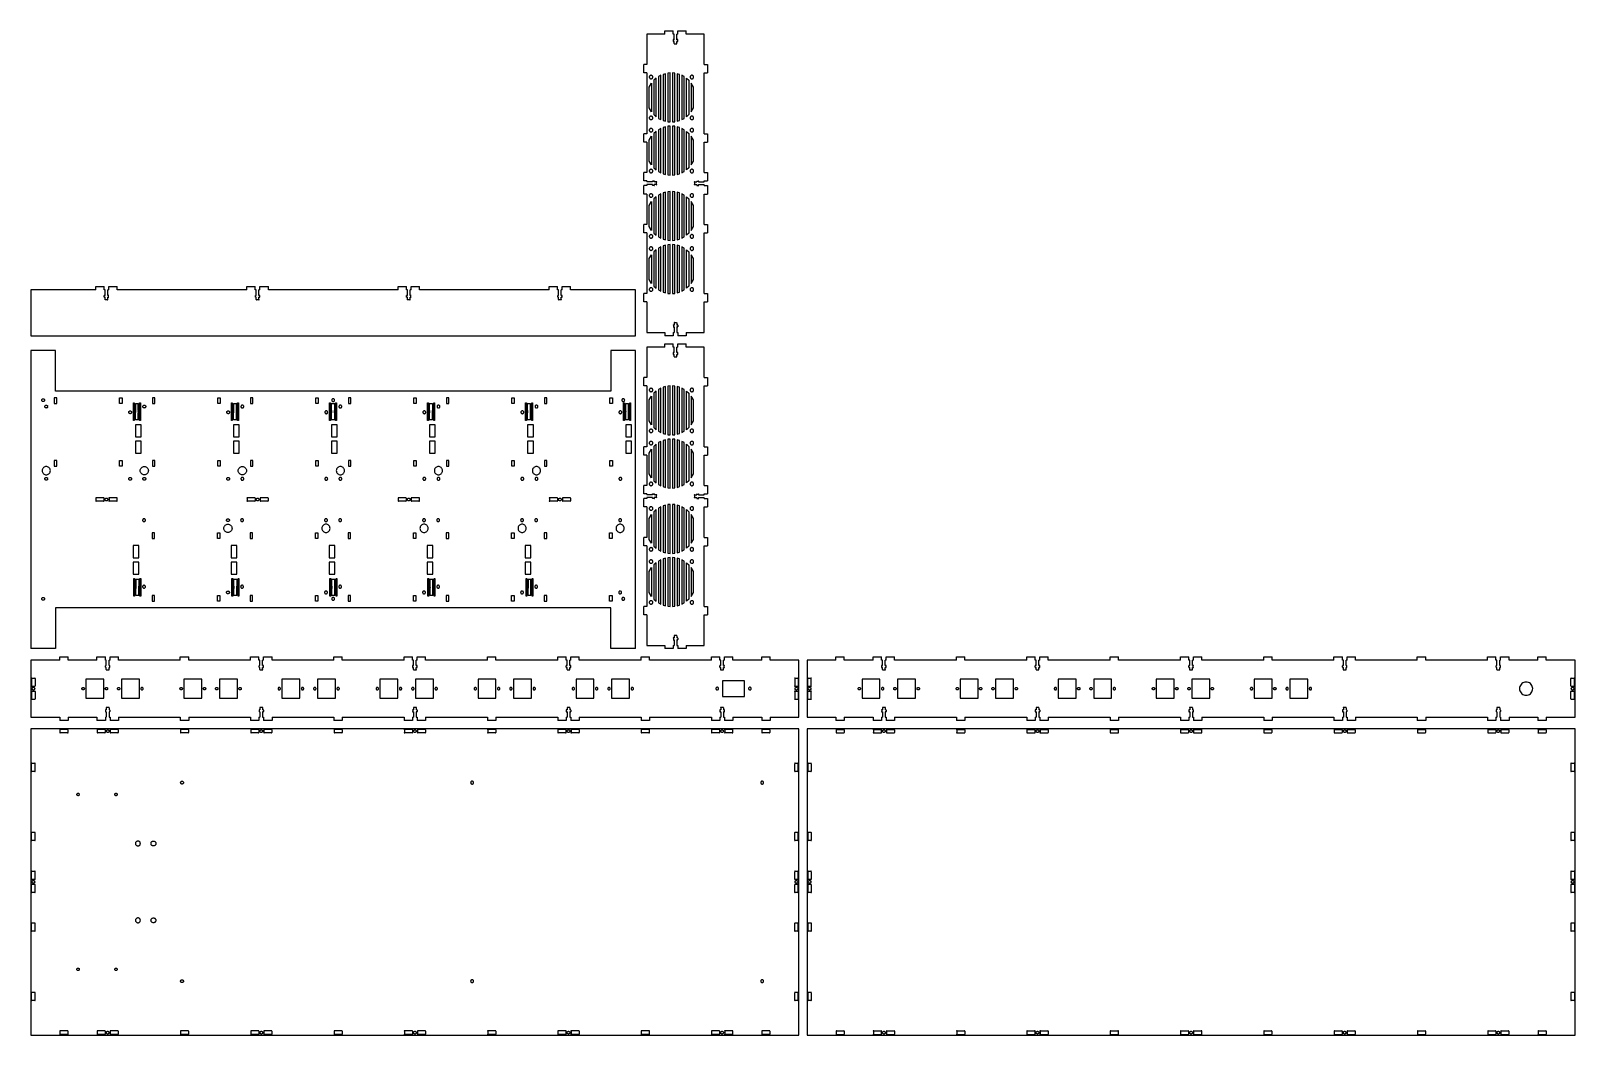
# Model space of a CAD drawing. Extents: x 0 to 1890, y 0 to 1229.
import ezdxf

# ---------------------------------------------------------------- set-up
doc = ezdxf.new("R2010")
doc.units = 0
doc.layers.get('0').update_dxf_attribs({"linetype": 'CONTINUOUS'})

msp = doc.modelspace()

# ---------------------------------------------------------------- linework, layer by layer
at = {"color": 7}
for points in [[(775.866436, 1228.999659), (786.13314, 1228.999659)], [(775.866436, 1224.999663), (775.866436, 1228.999659)], [(786.536523, 1218.232946), (787.333131, 1218.232946), (787.333131, 1224.999663), (786.13314, 1224.999663), (786.13314, 1228.999659)], [(791.866421, 1228.999659), (802.133124, 1228.999659)], [(791.866421, 1224.999663), (791.866421, 1228.999659)], [(823.999767, 1187.791346), (823.999767, 1224.999663), (802.133124, 1224.999663), (802.133124, 1228.999659)], [(775.866436, 1224.999663), (753.999794, 1224.999663), (753.999794, 1187.791346), (749.999798, 1187.791346)], [(786.333138, 1216.203037), (786.333138, 1218.029587)], [(786.536523, 1215.999652), (787.333131, 1215.999652)], [(787.333131, 1213.403217), (787.333131, 1215.999652)], [(787.636687, 1213.09966), (790.362873, 1213.09966)], [(791.866421, 1224.999663), (790.66643, 1224.999663)], [(790.66643, 1218.232946), (790.66643, 1224.999663)], [(790.66643, 1218.232946), (791.463037, 1218.232946)], [(790.66643, 1215.999652), (791.463037, 1215.999652)], [(790.66643, 1213.403217), (790.66643, 1215.999652)], [(791.666422, 1216.203037), (791.666422, 1218.029587)], [(749.999798, 1177.524669), (749.999798, 1187.791346)], [(753.999794, 1177.524669), (749.999798, 1177.524669)], [(753.999794, 1177.524669), (753.999794, 1103.10806), (749.999798, 1103.10806)], [(771.142646, 1174.604913), (768.285491, 1173.054746)], [(768.285491, 1173.054746), (768.285491, 1121.944616)], [(771.142646, 1120.394449), (771.142646, 1174.604913)], [(776.85693, 1176.636912), (773.999775, 1175.783949)], [(773.999775, 1175.783949), (773.999775, 1119.215413)], [(776.85693, 1118.362423), (776.85693, 1176.636912)], [(782.571214, 1177.46564), (779.714059, 1177.191982)], [(779.714059, 1177.191982), (779.714059, 1117.80738)], [(782.571214, 1117.533722), (782.571214, 1177.46564)], [(785.428343, 1177.46564), (785.428343, 1117.533722)], [(788.285498, 1177.191982), (785.428343, 1177.46564)], [(788.285498, 1117.80738), (788.285498, 1177.191982)], [(791.142627, 1176.636912), (791.142627, 1118.362423)], [(793.999782, 1175.783949), (791.142627, 1176.636912)], [(793.999782, 1119.215413), (793.999782, 1175.783949)], [(796.856911, 1174.604913), (796.856911, 1120.394449)], [(799.714066, 1173.054746), (796.856911, 1174.604913)], [(799.714066, 1121.944616), (799.714066, 1173.054746)], [(823.999767, 1187.791346), (827.999763, 1187.791346)], [(823.999767, 1103.10806), (823.999767, 1177.524669), (827.999763, 1177.524669)], [(827.999763, 1187.791346), (827.999763, 1177.524669)], [(765.428362, 1171.060265), (762.571207, 1168.495289)], [(762.571207, 1168.495289), (762.571207, 1126.504047)], [(765.428362, 1123.939071), (765.428362, 1171.060265)], [(808.285479, 1165.112274), (808.285479, 1129.887061)], [(811.142634, 1160.2772), (808.285479, 1165.112274)], [(811.142634, 1134.722162), (811.142634, 1160.2772)], [(808.285479, 1129.887061), (811.142634, 1134.722162)], [(762.571207, 1126.504047), (765.428362, 1123.939071)], [(768.285491, 1121.944616), (771.142646, 1120.394449)], [(773.999775, 1119.215413), (776.85693, 1118.362423)], [(779.714059, 1117.80738), (782.571214, 1117.533722)], [(785.428343, 1117.533722), (788.285498, 1117.80738)], [(791.142627, 1118.362423), (793.999782, 1119.215413)], [(796.856911, 1120.394449), (799.714066, 1121.944616)], [(749.999798, 1092.841357), (749.999798, 1103.10806)], [(765.428362, 1106.06028), (762.571207, 1103.495305)], [(762.571207, 1103.495305), (762.571207, 1061.504063)], [(765.428362, 1058.939087), (765.428362, 1106.06028)], [(771.142646, 1109.604929), (768.285491, 1108.054762)], [(768.285491, 1108.054762), (768.285491, 1056.944632)], [(771.142646, 1055.394465), (771.142646, 1109.604929)], [(776.85693, 1111.636955), (773.999775, 1110.783965)], [(773.999775, 1110.783965), (773.999775, 1054.215429)], [(776.85693, 1053.362439), (776.85693, 1111.636955)], [(782.571214, 1112.465656), (779.714059, 1112.191998)], [(779.714059, 1112.191998), (779.714059, 1052.807396)], [(782.571214, 1052.533738), (782.571214, 1112.465656)], [(785.428343, 1112.465656), (785.428343, 1052.533738)], [(788.285498, 1112.191998), (785.428343, 1112.465656)], [(788.285498, 1052.807396), (788.285498, 1112.191998)], [(791.142627, 1111.636955), (791.142627, 1053.362439)], [(793.999782, 1110.783965), (791.142627, 1111.636955)], [(793.999782, 1054.215429), (793.999782, 1110.783965)], [(796.856911, 1109.604929), (796.856911, 1055.394465)], [(799.714066, 1108.054762), (796.856911, 1109.604929)], [(799.714066, 1056.944632), (799.714066, 1108.054762)], [(808.285479, 1100.11229), (808.285479, 1064.887077)], [(811.142634, 1095.277216), (808.285479, 1100.11229)], [(823.999767, 1103.10806), (827.999763, 1103.10806)], [(827.999763, 1103.10806), (827.999763, 1092.841357)], [(753.999794, 1092.841357), (749.999798, 1092.841357)], [(753.999794, 1092.841357), (753.999794, 1055.633066), (749.999798, 1055.633066)], [(811.142634, 1069.722178), (811.142634, 1095.277216)], [(823.999767, 1055.633066), (823.999767, 1092.841357), (827.999763, 1092.841357)], [(762.571207, 1061.504063), (765.428362, 1058.939087)], [(808.285479, 1064.887077), (811.142634, 1069.722178)], [(749.999798, 1045.366363), (749.999798, 1055.633066)], [(753.999794, 1045.366363), (749.999798, 1045.366363)], [(760.766484, 1040.036439), (760.766484, 1040.833046), (753.999794, 1040.833046), (753.999794, 1039.633055), (749.999798, 1039.633055)], [(749.999798, 1029.366351), (749.999798, 1039.633055)], [(753.999794, 1045.366363), (753.999794, 1044.166345)], [(760.766484, 1044.166345), (753.999794, 1044.166345)], [(760.766484, 1044.166345), (760.766484, 1044.962979)], [(762.796393, 1045.166364), (760.969869, 1045.166364)], [(762.796393, 1039.833053), (760.969869, 1039.833053)], [(762.999779, 1044.166345), (762.999779, 1044.962979)], [(765.59624, 1044.166345), (762.999779, 1044.166345)], [(765.59624, 1040.833046), (762.999779, 1040.833046)], [(762.999779, 1040.036439), (762.999779, 1040.833046)], [(765.899796, 1041.136629), (765.899796, 1043.862789)], [(768.285491, 1056.944632), (771.142646, 1055.394465)], [(773.999775, 1054.215429), (776.85693, 1053.362439)], [(779.714059, 1052.807396), (782.571214, 1052.533738)], [(785.428343, 1052.533738), (788.285498, 1052.807396)], [(791.142627, 1053.362439), (793.999782, 1054.215429)], [(796.856911, 1055.394465), (799.714066, 1056.944632)], [(812.099764, 1043.862789), (812.099764, 1041.136629)], [(812.40332, 1044.166345), (814.999782, 1044.166345)], [(812.40332, 1040.833046), (814.999782, 1040.833046)], [(814.999782, 1044.962979), (814.999782, 1044.166345)], [(814.999782, 1040.833046), (814.999782, 1040.036439)], [(815.203167, 1045.166364), (817.029691, 1045.166364)], [(815.203167, 1039.833053), (817.029691, 1039.833053)], [(817.233076, 1044.962979), (817.233076, 1044.166345), (823.999767, 1044.166345), (823.999767, 1045.366363), (827.999763, 1045.366363)], [(817.233076, 1040.833046), (817.233076, 1040.036439)], [(817.233076, 1040.833046), (823.999767, 1040.833046)], [(823.999767, 1055.633066), (827.999763, 1055.633066)], [(823.999767, 1039.633055), (823.999767, 1040.833046)], [(823.999767, 1039.633055), (827.999763, 1039.633055), (827.999763, 1029.366351)], [(827.999763, 1055.633066), (827.999763, 1045.366363)], [(753.999794, 1029.366351), (749.999798, 1029.366351)], [(753.999794, 1029.366351), (753.999794, 992.158061), (749.999798, 992.158061)], [(765.428362, 1026.060304), (762.571207, 1023.495328)], [(762.571207, 1023.495328), (762.571207, 981.504086)], [(765.428362, 978.939111), (765.428362, 1026.060304)], [(771.142646, 1029.604953), (768.285491, 1028.054786)], [(768.285491, 1028.054786), (768.285491, 976.944655)], [(771.142646, 975.394489), (771.142646, 1029.604953)], [(776.85693, 1031.636952), (773.999775, 1030.783988)], [(773.999775, 1030.783988), (773.999775, 974.215453)], [(776.85693, 973.362463), (776.85693, 1031.636952)], [(782.571214, 1032.46568), (779.714059, 1032.192021)], [(779.714059, 1032.192021), (779.714059, 972.80742)], [(782.571214, 972.533761), (782.571214, 1032.46568)], [(785.428343, 1032.46568), (785.428343, 972.533761)], [(788.285498, 1032.192021), (785.428343, 1032.46568)], [(788.285498, 972.80742), (788.285498, 1032.192021)], [(791.142627, 1031.636952), (791.142627, 973.362463)], [(793.999782, 1030.783988), (791.142627, 1031.636952)], [(793.999782, 974.215453), (793.999782, 1030.783988)], [(796.856911, 1029.604953), (796.856911, 975.394489)], [(799.714066, 1028.054786), (796.856911, 1029.604953)], [(799.714066, 976.944655), (799.714066, 1028.054786)], [(823.999767, 992.158061), (823.999767, 1029.366351), (827.999763, 1029.366351)], [(808.285479, 1020.112314), (808.285479, 984.887101)], [(811.142634, 1015.27724), (808.285479, 1020.112314)], [(811.142634, 989.722201), (811.142634, 1015.27724)], [(749.999798, 981.891357), (749.999798, 992.158061)], [(808.285479, 984.887101), (811.142634, 989.722201)], [(823.999767, 992.158061), (827.999763, 992.158061)], [(827.999763, 992.158061), (827.999763, 981.891357)], [(753.999794, 981.891357), (749.999798, 981.891357)], [(753.999794, 981.891357), (753.999794, 907.474749), (749.999798, 907.474749)], [(762.571207, 981.504086), (765.428362, 978.939111)], [(768.285491, 976.944655), (771.142646, 975.394489)], [(771.142646, 964.604969), (768.285491, 963.054802)], [(771.142646, 910.394505), (771.142646, 964.604969)], [(773.999775, 974.215453), (776.85693, 973.362463)], [(776.85693, 966.636994), (773.999775, 965.784004)], [(773.999775, 965.784004), (773.999775, 909.215469)], [(776.85693, 908.362479), (776.85693, 966.636994)], [(779.714059, 972.80742), (782.571214, 972.533761)], [(782.571214, 967.465696), (779.714059, 967.192037)], [(779.714059, 967.192037), (779.714059, 907.807436)], [(782.571214, 907.533777), (782.571214, 967.465696)], [(785.428343, 972.533761), (788.285498, 972.80742)], [(785.428343, 967.465696), (785.428343, 907.533777)], [(788.285498, 967.192037), (785.428343, 967.465696)], [(788.285498, 907.807436), (788.285498, 967.192037)], [(791.142627, 973.362463), (793.999782, 974.215453)], [(791.142627, 966.636994), (791.142627, 908.362479)], [(793.999782, 965.784004), (791.142627, 966.636994)], [(793.999782, 909.215469), (793.999782, 965.784004)], [(796.856911, 975.394489), (799.714066, 976.944655)], [(796.856911, 964.604969), (796.856911, 910.394505)], [(799.714066, 963.054802), (796.856911, 964.604969)], [(823.999767, 907.474749), (823.999767, 981.891357), (827.999763, 981.891357)], [(765.428362, 961.060347), (762.571207, 958.495371)], [(762.571207, 958.495371), (762.571207, 916.504129)], [(765.428362, 913.939153), (765.428362, 961.060347)], [(768.285491, 963.054802), (768.285491, 911.944671)], [(799.714066, 911.944671), (799.714066, 963.054802)], [(808.285479, 955.112356), (808.285479, 919.887143)], [(811.142634, 950.277256), (808.285479, 955.112356)], [(811.142634, 924.722217), (811.142634, 950.277256)], [(0, 911.999731), (0, 855.999758)], [(79.366627, 911.999731), (0, 911.999731)], [(79.366627, 911.999731), (79.366627, 915.999754)], [(79.366627, 915.999754), (89.633326, 915.999754)], [(89.633326, 911.999731), (89.633326, 915.999754)], [(90.833325, 911.999731), (89.633326, 911.999731)], [(90.833325, 905.233041), (90.833325, 911.999731)], [(95.366623, 911.999731), (94.166624, 911.999731)], [(94.166624, 905.233041), (94.166624, 911.999731)], [(95.366623, 915.999754), (105.633321, 915.999754)], [(95.366623, 911.999731), (95.366623, 915.999754)], [(264.366576, 911.999731), (105.633321, 911.999731), (105.633321, 915.999754)], [(264.366576, 915.999754), (274.633269, 915.999754)], [(264.366576, 911.999731), (264.366576, 915.999754)], [(275.036653, 905.233041), (275.83326, 905.233041), (275.83326, 911.999731), (274.633269, 911.999731), (274.633269, 915.999754)], [(280.366577, 911.999731), (279.166559, 911.999731)], [(279.166559, 905.233041), (279.166559, 911.999731)], [(280.366577, 915.999754), (290.63328, 915.999754)], [(280.366577, 911.999731), (280.366577, 915.999754)], [(449.366514, 911.999731), (290.63328, 911.999731), (290.63328, 915.999754)], [(449.366514, 915.999754), (459.633217, 915.999754)], [(449.366514, 911.999731), (449.366514, 915.999754)], [(460.036601, 905.233041), (460.833208, 905.233041), (460.833208, 911.999731), (459.633217, 911.999731), (459.633217, 915.999754)], [(465.366525, 911.999731), (464.166508, 911.999731)], [(464.166508, 905.233041), (464.166508, 911.999731)], [(465.366525, 915.999754), (475.633229, 915.999754)], [(465.366525, 911.999731), (465.366525, 915.999754)], [(634.366462, 911.999731), (475.633229, 911.999731), (475.633229, 915.999754)], [(634.366462, 915.999754), (644.633166, 915.999754)], [(634.366462, 911.999731), (634.366462, 915.999754)], [(645.03655, 905.233041), (645.833157, 905.233041), (645.833157, 911.999731), (644.633166, 911.999731), (644.633166, 915.999754)], [(649.166456, 905.233041), (649.166456, 911.999731)], [(650.366474, 911.999731), (649.166456, 911.999731)], [(650.366474, 911.999731), (650.366474, 915.999754), (660.633177, 915.999754)], [(660.633177, 911.999731), (660.633177, 915.999754)], [(739.999794, 911.999731), (660.633177, 911.999731)], [(739.999794, 855.999758), (739.999794, 911.999731)], [(749.999798, 897.208072), (749.999798, 907.474749)], [(762.571207, 916.504129), (765.428362, 913.939153)], [(768.285491, 911.944671), (771.142646, 910.394505)], [(773.999775, 909.215469), (776.85693, 908.362479)], [(779.714059, 907.807436), (782.571214, 907.533777)], [(785.428343, 907.533777), (788.285498, 907.807436)], [(791.142627, 908.362479), (793.999782, 909.215469)], [(796.856911, 910.394505), (799.714066, 911.944671)], [(808.285479, 919.887143), (811.142634, 924.722217)], [(823.999767, 907.474749), (827.999763, 907.474749)], [(827.999763, 907.474749), (827.999763, 897.208072)], [(89.833324, 903.203132), (89.833324, 905.029656)], [(90.036707, 905.233041), (90.833325, 905.233041)], [(90.036707, 902.999746), (90.833325, 902.999746)], [(90.833325, 900.403312), (90.833325, 902.999746)], [(91.136884, 900.099755), (93.863065, 900.099755)], [(94.166624, 905.233041), (94.963242, 905.233041)], [(94.166624, 902.999746), (94.963242, 902.999746)], [(94.166624, 900.403312), (94.166624, 902.999746)], [(95.166624, 903.203132), (95.166624, 905.029656)], [(274.833267, 903.203132), (274.833267, 905.029656)], [(275.036653, 902.999746), (275.83326, 902.999746)], [(275.83326, 900.403312), (275.83326, 902.999746)], [(276.136843, 900.099755), (278.863003, 900.099755)], [(279.166559, 905.233041), (279.963193, 905.233041)], [(279.166559, 902.999746), (279.963193, 902.999746)], [(279.166559, 900.403312), (279.166559, 902.999746)], [(280.166578, 903.203132), (280.166578, 905.029656)], [(459.833216, 903.203132), (459.833216, 905.029656)], [(460.036601, 902.999746), (460.833208, 902.999746)], [(460.833208, 900.403312), (460.833208, 902.999746)], [(461.136791, 900.099755), (463.862951, 900.099755)], [(464.166508, 905.233041), (464.963141, 905.233041)], [(464.166508, 902.999746), (464.963141, 902.999746)], [(464.166508, 900.403312), (464.166508, 902.999746)], [(465.166527, 903.203132), (465.166527, 905.029656)], [(644.833164, 903.203132), (644.833164, 905.029656)], [(645.03655, 902.999746), (645.833157, 902.999746)], [(645.833157, 900.403312), (645.833157, 902.999746)], [(646.13674, 900.099755), (648.8629, 900.099755)], [(649.166456, 905.233041), (649.96309, 905.233041)], [(649.166456, 902.999746), (649.96309, 902.999746)], [(649.166456, 900.403312), (649.166456, 902.999746)], [(650.166475, 903.203132), (650.166475, 905.029656)], [(753.999794, 897.208072), (749.999798, 897.208072)], [(753.999794, 897.208072), (753.999794, 859.999755), (775.866436, 859.999755), (775.866436, 855.999758)], [(823.999767, 859.999755), (823.999767, 897.208072), (827.999763, 897.208072)], [(787.333131, 871.596201), (787.333131, 868.999766)], [(790.362873, 871.899757), (787.636687, 871.899757)], [(790.66643, 871.596201), (790.66643, 868.999766)], [(0, 855.999758), (739.999794, 855.999758)], [(786.13314, 855.999758), (775.866436, 855.999758)], [(786.13314, 859.999755), (786.13314, 855.999758)], [(786.13314, 859.999755), (787.333131, 859.999755)], [(786.333138, 868.796381), (786.333138, 866.96983)], [(787.333131, 868.999766), (786.536523, 868.999766)], [(787.333131, 866.766445), (786.536523, 866.766445)], [(787.333131, 866.766445), (787.333131, 859.999755)], [(791.463037, 868.999766), (790.66643, 868.999766)], [(790.66643, 866.766445), (790.66643, 859.999755)], [(791.463037, 866.766445), (790.66643, 866.766445)], [(790.66643, 859.999755), (791.866421, 859.999755)], [(791.666422, 868.796381), (791.666422, 866.96983)], [(802.133124, 859.999755), (802.133124, 855.999758), (791.866421, 855.999758)], [(791.866421, 859.999755), (791.866421, 855.999758)], [(802.133124, 859.999755), (823.999767, 859.999755)], [(29.999992, 837.999762), (0, 837.999762), (0, 472.999867)], [(29.999992, 787.999771), (29.999992, 837.999762)], [(739.999794, 837.999762), (709.99981, 837.999762)], [(709.99981, 837.999762), (709.99981, 787.999771)], [(739.999794, 472.999867), (739.999794, 837.999762)], [(775.866436, 841.999759), (753.999794, 841.999759), (753.999794, 804.791468), (749.999798, 804.791468)], [(775.866436, 845.999755), (786.13314, 845.999755)], [(775.866436, 841.999759), (775.866436, 845.999755)], [(786.536523, 835.233068), (787.333131, 835.233068), (787.333131, 841.999759), (786.13314, 841.999759), (786.13314, 845.999755)], [(786.333138, 833.203159), (786.333138, 835.029683)], [(786.536523, 832.999774), (787.333131, 832.999774)], [(787.333131, 830.403312), (787.333131, 832.999774)], [(791.866421, 841.999759), (790.66643, 841.999759)], [(790.66643, 835.233068), (790.66643, 841.999759)], [(790.66643, 835.233068), (791.463037, 835.233068)], [(790.66643, 832.999774), (791.463037, 832.999774)], [(790.66643, 830.403312), (790.66643, 832.999774)], [(791.666422, 833.203159), (791.666422, 835.029683)], [(791.866421, 845.999755), (802.133124, 845.999755)], [(791.866421, 841.999759), (791.866421, 845.999755)], [(823.999767, 804.791468), (823.999767, 841.999759), (802.133124, 841.999759), (802.133124, 845.999755)], [(787.636687, 830.099756), (790.362873, 830.099756)], [(749.999798, 794.524764), (749.999798, 804.791468)], [(753.999794, 794.524764), (749.999798, 794.524764)], [(753.999794, 794.524764), (753.999794, 720.108156), (749.999798, 720.108156)], [(782.571214, 794.465736), (779.714059, 794.192077)], [(779.714059, 794.192077), (779.714059, 734.807502)], [(782.571214, 734.533817), (782.571214, 794.465736)], [(785.428343, 794.465736), (785.428343, 734.533817)], [(788.285498, 794.192077), (785.428343, 794.465736)], [(788.285498, 734.807502), (788.285498, 794.192077)], [(823.999767, 804.791468), (827.999763, 804.791468)], [(823.999767, 720.108156), (823.999767, 794.524764), (827.999763, 794.524764)], [(827.999763, 804.791468), (827.999763, 794.524764)], [(28.654991, 779.909793), (28.654991, 772.909794), (31.654992, 772.909794)], [(31.654992, 779.909793), (28.654991, 779.909793)], [(709.99981, 787.999771), (29.999992, 787.999771)], [(31.654992, 772.909794), (31.654992, 779.909793)], [(108.65497, 772.909794), (108.65497, 779.909793)], [(108.65497, 779.909793), (111.654969, 779.909793), (111.654969, 772.909794)], [(148.654958, 779.909793), (148.654958, 772.909794), (151.654957, 772.909794)], [(151.654957, 779.909793), (148.654958, 779.909793)], [(151.654957, 772.909794), (151.654957, 779.909793)], [(228.654935, 772.909794), (228.654935, 779.909793)], [(228.654935, 779.909793), (231.654936, 779.909793), (231.654936, 772.909794)], [(268.654931, 779.909793), (268.654931, 772.909794), (271.654935, 772.909794)], [(271.654935, 779.909793), (268.654931, 779.909793)], [(271.654935, 772.909794), (271.654935, 779.909793)], [(348.654907, 772.909794), (348.654907, 779.909793)], [(348.654907, 779.909793), (351.654911, 779.909793), (351.654911, 772.909794)], [(388.654895, 779.909793), (388.654895, 772.909794), (391.654899, 772.909794)], [(391.654899, 779.909793), (388.654895, 779.909793)], [(391.654899, 772.909794), (391.654899, 779.909793)], [(468.654872, 772.909794), (468.654872, 779.909793)], [(468.654872, 779.909793), (471.654875, 779.909793), (471.654875, 772.909794)], [(508.65486, 779.909793), (508.65486, 772.909794), (511.654864, 772.909794)], [(511.654864, 779.909793), (508.65486, 779.909793)], [(511.654864, 772.909794), (511.654864, 779.909793)], [(588.654836, 772.909794), (588.654836, 779.909793)], [(588.654836, 779.909793), (591.65484, 779.909793), (591.65484, 772.909794)], [(628.654824, 779.909793), (628.654824, 772.909794), (631.654828, 772.909794)], [(631.654828, 779.909793), (628.654824, 779.909793)], [(631.654828, 772.909794), (631.654828, 779.909793)], [(708.654801, 772.909794), (708.654801, 779.909793)], [(708.654801, 779.909793), (711.654804, 779.909793), (711.654804, 772.909794)], [(765.428362, 788.060387), (762.571207, 785.495411)], [(762.571207, 785.495411), (762.571207, 743.504169)], [(765.428362, 740.939193), (765.428362, 788.060387)], [(771.142646, 791.605009), (768.285491, 790.054842)], [(768.285491, 790.054842), (768.285491, 738.944738)], [(771.142646, 737.394545), (771.142646, 791.605009)], [(776.85693, 793.637034), (773.999775, 792.784044)], [(773.999775, 792.784044), (773.999775, 736.215535)], [(776.85693, 735.362545), (776.85693, 793.637034)], [(791.142627, 793.637034), (791.142627, 735.362545)], [(793.999782, 792.784044), (791.142627, 793.637034)], [(793.999782, 736.215535), (793.999782, 792.784044)], [(796.856911, 791.605009), (796.856911, 737.394545)], [(799.714066, 790.054842), (796.856911, 791.605009)], [(799.714066, 738.944738), (799.714066, 790.054842)], [(808.285479, 782.112396), (808.285479, 746.887183)], [(811.142634, 777.277322), (808.285479, 782.112396)], [(811.142634, 751.722257), (811.142634, 777.277322)], [(111.654969, 772.909794), (108.65497, 772.909794)], [(125.499965, 773.999771), (126.499966, 773.999771)], [(126.499966, 751.999779), (125.499965, 751.999779), (125.499965, 773.999771)], [(126.499966, 773.999771), (126.499966, 751.999779)], [(127.999965, 772.999778), (131.499962, 772.999778)], [(127.999965, 772.999778), (127.999965, 764.469482)], [(131.499962, 752.999797), (127.999965, 752.999797), (127.999965, 761.530094)], [(131.499962, 764.469482), (131.499962, 772.999778)], [(131.499962, 752.999797), (131.499962, 761.530094)], [(132.999961, 773.999771), (133.999962, 773.999771)], [(133.999962, 751.999779), (132.999961, 751.999779), (132.999961, 773.999771)], [(133.999962, 773.999771), (133.999962, 751.999779)], [(231.654936, 772.909794), (228.654935, 772.909794)], [(245.499932, 773.999771), (246.49993, 773.999771)], [(246.49993, 751.999779), (245.499932, 751.999779), (245.499932, 773.999771)], [(246.49993, 773.999771), (246.49993, 751.999779)], [(247.999932, 772.999778), (251.499929, 772.999778)], [(247.999932, 772.999778), (247.999932, 764.469482)], [(251.499929, 752.999797), (247.999932, 752.999797), (247.999932, 761.530094)], [(251.499929, 764.469482), (251.499929, 772.999778)], [(251.499929, 752.999797), (251.499929, 761.530094)], [(252.999928, 773.999771), (253.999929, 773.999771)], [(253.999929, 751.999779), (252.999928, 751.999779), (252.999928, 773.999771)], [(253.999929, 773.999771), (253.999929, 751.999779)], [(351.654911, 772.909794), (348.654907, 772.909794)], [(365.499891, 773.999771), (366.49991, 773.999771)], [(366.49991, 751.999779), (365.499891, 751.999779), (365.499891, 773.999771)], [(366.49991, 773.999771), (366.49991, 751.999779)], [(367.999886, 772.999778), (371.499899, 772.999778)], [(367.999886, 764.469482), (367.999886, 772.999778)], [(371.499899, 761.530094), (371.499899, 752.999797), (367.999886, 752.999797)], [(367.999886, 752.999797), (367.999886, 761.530094)], [(371.499899, 772.999778), (371.499899, 764.469482)], [(372.999901, 773.999771), (373.999893, 773.999771)], [(373.999893, 751.999779), (372.999901, 751.999779), (372.999901, 773.999771)], [(373.999893, 773.999771), (373.999893, 751.999779)], [(471.654875, 772.909794), (468.654872, 772.909794)], [(485.499856, 773.999771), (486.499875, 773.999771)], [(486.499875, 751.999779), (485.499856, 751.999779), (485.499856, 773.999771)], [(486.499875, 773.999771), (486.499875, 751.999779)], [(487.99985, 772.999778), (491.499863, 772.999778)], [(487.99985, 764.469482), (487.99985, 772.999778)], [(491.499863, 752.999797), (487.99985, 752.999797), (487.99985, 761.530094)], [(491.499863, 772.999778), (491.499863, 764.469482)], [(491.499863, 752.999797), (491.499863, 761.530094)], [(492.999865, 773.999771), (493.999858, 773.999771)], [(493.999858, 751.999779), (492.999865, 751.999779), (492.999865, 773.999771)], [(493.999858, 773.999771), (493.999858, 751.999779)], [(591.65484, 772.909794), (588.654836, 772.909794)], [(605.49982, 773.999771), (606.499839, 773.999771)], [(606.499839, 751.999779), (605.49982, 751.999779), (605.49982, 773.999771)], [(606.499839, 773.999771), (606.499839, 751.999779)], [(607.999841, 772.999778), (611.499828, 772.999778)], [(607.999841, 764.469482), (607.999841, 772.999778)], [(611.499828, 752.999797), (607.999841, 752.999797), (607.999841, 761.530094)], [(611.499828, 764.469482), (611.499828, 772.999778)], [(611.499828, 752.999797), (611.499828, 761.530094)], [(612.99983, 773.999771), (613.999822, 773.999771)], [(613.999822, 751.999779), (612.99983, 751.999779), (612.99983, 773.999771)], [(613.999822, 773.999771), (613.999822, 751.999779)], [(711.654804, 772.909794), (708.654801, 772.909794)], [(725.499785, 773.999771), (726.499804, 773.999771)], [(726.499804, 751.999779), (725.499785, 751.999779), (725.499785, 773.999771)], [(726.499804, 773.999771), (726.499804, 751.999779)], [(727.999806, 772.999778), (731.499792, 772.999778)], [(727.999806, 764.469482), (727.999806, 772.999778)], [(731.499792, 752.999797), (727.999806, 752.999797), (727.999806, 761.530094)], [(731.499792, 764.469482), (731.499792, 772.999778)], [(731.499792, 752.999797), (731.499792, 761.530094)], [(732.999794, 773.999771), (733.999787, 773.999771)], [(733.999787, 751.999779), (732.999794, 751.999779), (732.999794, 773.999771)], [(733.999787, 773.999771), (733.999787, 751.999779)], [(134.999962, 746.99979), (127.999965, 746.99979), (127.999965, 731.999798)], [(134.999962, 731.999798), (134.999962, 746.99979)], [(254.999929, 746.99979), (247.999932, 746.99979), (247.999932, 731.999798)], [(254.999929, 731.999798), (254.999929, 746.99979)], [(374.999886, 746.99979), (367.999886, 746.99979), (367.999886, 731.999798)], [(374.999886, 731.999798), (374.999886, 746.99979)], [(494.99985, 746.99979), (487.99985, 746.99979), (487.99985, 731.999798)], [(494.99985, 731.999798), (494.99985, 746.99979)], [(614.999815, 746.99979), (607.999841, 746.99979), (607.999841, 731.999798)], [(614.999815, 731.999798), (614.999815, 746.99979)], [(734.999805, 746.99979), (727.999806, 746.99979), (727.999806, 731.999798)], [(734.999805, 731.999798), (734.999805, 746.99979)], [(762.571207, 743.504169), (765.428362, 740.939193)], [(768.285491, 738.944738), (771.142646, 737.394545)], [(796.856911, 737.394545), (799.714066, 738.944738)], [(808.285479, 746.887183), (811.142634, 751.722257)], [(127.999965, 731.999798), (134.999962, 731.999798)], [(134.999962, 726.999809), (127.999965, 726.999809), (127.999965, 711.99979)], [(134.999962, 711.99979), (134.999962, 726.999809)], [(247.999932, 731.999798), (254.999929, 731.999798)], [(254.999929, 726.999809), (247.999932, 726.999809), (247.999932, 711.99979)], [(254.999929, 711.99979), (254.999929, 726.999809)], [(367.999886, 731.999798), (374.999886, 731.999798)], [(374.999886, 726.999809), (367.999886, 726.999809), (367.999886, 711.99979)], [(374.999886, 711.99979), (374.999886, 726.999809)], [(487.99985, 731.999798), (494.99985, 731.999798)], [(494.99985, 726.999809), (487.99985, 726.999809), (487.99985, 711.99979)], [(494.99985, 711.99979), (494.99985, 726.999809)], [(607.999841, 731.999798), (614.999815, 731.999798)], [(614.999815, 726.999809), (607.999841, 726.999809), (607.999841, 711.99979)], [(614.999815, 711.99979), (614.999815, 726.999809)], [(727.999806, 731.999798), (734.999805, 731.999798)], [(734.999805, 726.999809), (727.999806, 726.999809), (727.999806, 711.99979)], [(734.999805, 711.99979), (734.999805, 726.999809)], [(749.999798, 709.841452), (749.999798, 720.108156)], [(765.428362, 723.060403), (762.571207, 720.495427)], [(762.571207, 720.495427), (762.571207, 678.504185)], [(765.428362, 675.939209), (765.428362, 723.060403)], [(771.142646, 726.605024), (768.285491, 725.054858)], [(768.285491, 725.054858), (768.285491, 673.944754)], [(771.142646, 672.394587), (771.142646, 726.605024)], [(773.999775, 736.215535), (776.85693, 735.362545)], [(776.85693, 728.63705), (773.999775, 727.78406)], [(773.999775, 727.78406), (773.999775, 671.215551)], [(776.85693, 670.362561), (776.85693, 728.63705)], [(779.714059, 734.807502), (782.571214, 734.533817)], [(782.571214, 729.465752), (779.714059, 729.192093)], [(779.714059, 729.192093), (779.714059, 669.807518)], [(782.571214, 669.533833), (782.571214, 729.465752)], [(785.428343, 734.533817), (788.285498, 734.807502)], [(785.428343, 729.465752), (785.428343, 669.533833)], [(788.285498, 729.192093), (785.428343, 729.465752)], [(788.285498, 669.807518), (788.285498, 729.192093)], [(791.142627, 735.362545), (793.999782, 736.215535)], [(791.142627, 728.63705), (791.142627, 670.362561)], [(793.999782, 727.78406), (791.142627, 728.63705)], [(793.999782, 671.215551), (793.999782, 727.78406)], [(796.856911, 726.605024), (796.856911, 672.394587)], [(799.714066, 725.054858), (796.856911, 726.605024)], [(799.714066, 673.944754), (799.714066, 725.054858)], [(823.999767, 720.108156), (827.999763, 720.108156)], [(827.999763, 720.108156), (827.999763, 709.841452)], [(28.654991, 703.309791), (28.654991, 696.309818), (31.654992, 696.309818)], [(31.654992, 703.309791), (28.654991, 703.309791)], [(31.654992, 696.309818), (31.654992, 703.309791)], [(108.65497, 696.309818), (108.65497, 703.309791)], [(108.65497, 703.309791), (111.654969, 703.309791), (111.654969, 696.309818)], [(127.999965, 711.99979), (134.999962, 711.99979)], [(148.654958, 703.309791), (148.654958, 696.309818), (151.654957, 696.309818)], [(151.654957, 703.309791), (148.654958, 703.309791)], [(151.654957, 696.309818), (151.654957, 703.309791)], [(228.654935, 696.309818), (228.654935, 703.309791)], [(228.654935, 703.309791), (231.654936, 703.309791), (231.654936, 696.309818)], [(247.999932, 711.99979), (254.999929, 711.99979)], [(268.654931, 703.309791), (268.654931, 696.309818), (271.654935, 696.309818)], [(271.654935, 703.309791), (268.654931, 703.309791)], [(271.654935, 696.309818), (271.654935, 703.309791)], [(348.654907, 696.309818), (348.654907, 703.309791)], [(348.654907, 703.309791), (351.654911, 703.309791), (351.654911, 696.309818)], [(367.999886, 711.99979), (374.999886, 711.99979)], [(388.654895, 703.309791), (388.654895, 696.309818), (391.654899, 696.309818)], [(391.654899, 703.309791), (388.654895, 703.309791)], [(391.654899, 696.309818), (391.654899, 703.309791)], [(468.654872, 696.309818), (468.654872, 703.309791)], [(468.654872, 703.309791), (471.654875, 703.309791), (471.654875, 696.309818)], [(487.99985, 711.99979), (494.99985, 711.99979)], [(508.65486, 703.309791), (508.65486, 696.309818), (511.654864, 696.309818)], [(511.654864, 703.309791), (508.65486, 703.309791)], [(511.654864, 696.309818), (511.654864, 703.309791)], [(588.654836, 696.309818), (588.654836, 703.309791)], [(588.654836, 703.309791), (591.65484, 703.309791), (591.65484, 696.309818)], [(607.999841, 711.99979), (614.999815, 711.99979)], [(628.654824, 703.309791), (628.654824, 696.309818), (631.654828, 696.309818)], [(631.654828, 703.309791), (628.654824, 703.309791)], [(631.654828, 696.309818), (631.654828, 703.309791)], [(708.654801, 696.309818), (708.654801, 703.309791)], [(708.654801, 703.309791), (711.654804, 703.309791), (711.654804, 696.309818)], [(727.999806, 711.99979), (734.999805, 711.99979)], [(753.999794, 709.841452), (749.999798, 709.841452)], [(753.999794, 709.841452), (753.999794, 672.633162), (749.999798, 672.633162)], [(808.285479, 717.112412), (808.285479, 681.887199)], [(811.142634, 712.277338), (808.285479, 717.112412)], [(811.142634, 686.722273), (811.142634, 712.277338)], [(823.999767, 672.633162), (823.999767, 709.841452), (827.999763, 709.841452)], [(111.654969, 696.309818), (108.65497, 696.309818)], [(231.654936, 696.309818), (228.654935, 696.309818)], [(351.654911, 696.309818), (348.654907, 696.309818)], [(471.654875, 696.309818), (468.654872, 696.309818)], [(591.65484, 696.309818), (588.654836, 696.309818)], [(711.654804, 696.309818), (708.654801, 696.309818)], [(808.285479, 681.887199), (811.142634, 686.722273)], [(749.999798, 662.366458), (749.999798, 672.633162)], [(753.999794, 662.366458), (749.999798, 662.366458)], [(753.999794, 662.366458), (753.999794, 661.166467)], [(760.766484, 661.166467), (760.766484, 661.963074)], [(762.796393, 662.16646), (760.969869, 662.16646)], [(762.571207, 678.504185), (765.428362, 675.939209)], [(762.999779, 661.166467), (762.999779, 661.963074)], [(768.285491, 673.944754), (771.142646, 672.394587)], [(773.999775, 671.215551), (776.85693, 670.362561)], [(779.714059, 669.807518), (782.571214, 669.533833)], [(785.428343, 669.533833), (788.285498, 669.807518)], [(791.142627, 670.362561), (793.999782, 671.215551)], [(796.856911, 672.394587), (799.714066, 673.944754)], [(814.999782, 661.963074), (814.999782, 661.166467)], [(815.203167, 662.16646), (817.029691, 662.16646)], [(817.233076, 661.963074), (817.233076, 661.166467), (823.999767, 661.166467), (823.999767, 662.366458), (827.999763, 662.366458)], [(823.999767, 672.633162), (827.999763, 672.633162)], [(827.999763, 672.633162), (827.999763, 662.366458)], [(79.633327, 657.190045), (79.633327, 653.809571)], [(88.990211, 657.566468), (80.009739, 657.566468)], [(88.990211, 653.433175), (80.009739, 653.433175)], [(89.366626, 657.190045), (89.366626, 653.809571)], [(95.633323, 657.190045), (95.633323, 653.809571)], [(104.990206, 657.566468), (96.009737, 657.566468)], [(104.990206, 653.433175), (96.009737, 653.433175)], [(105.366621, 657.190045), (105.366621, 653.809571)], [(264.633265, 657.190045), (264.633265, 653.809571)], [(273.990173, 657.566468), (265.009688, 657.566468)], [(273.990173, 653.433175), (265.009688, 653.433175)], [(274.366569, 657.190045), (274.366569, 653.809571)], [(280.633276, 657.190045), (280.633276, 653.809571)], [(289.990158, 657.566468), (281.009673, 657.566468)], [(289.990158, 653.433175), (281.009673, 653.433175)], [(290.36658, 657.190045), (290.36658, 653.809571)], [(449.633214, 657.190045), (449.633214, 653.809571)], [(458.990121, 657.566468), (450.009636, 657.566468)], [(458.990121, 653.433175), (450.009636, 653.433175)], [(459.366518, 657.190045), (459.366518, 653.809571)], [(465.633225, 657.190045), (465.633225, 653.809571)], [(474.990106, 657.566468), (466.009621, 657.566468)], [(474.990106, 653.433175), (466.009621, 653.433175)], [(475.366529, 657.190045), (475.366529, 653.809571)], [(634.633162, 657.190045), (634.633162, 653.809571)], [(643.990043, 657.566468), (635.009585, 657.566468)], [(643.990043, 653.433175), (635.009585, 653.433175)], [(644.366466, 657.190045), (644.366466, 653.809571)], [(650.633173, 657.190045), (650.633173, 653.809571)], [(659.990055, 657.566468), (651.00957, 657.566468)], [(659.990055, 653.433175), (651.00957, 653.433175)], [(660.366477, 657.190045), (660.366477, 653.809571)], [(760.766484, 657.036561), (760.766484, 657.833168), (753.999794, 657.833168), (753.999794, 656.633177), (749.999798, 656.633177)], [(749.999798, 646.366473), (749.999798, 656.633177)], [(753.999794, 646.366473), (749.999798, 646.366473)], [(753.999794, 646.366473), (753.999794, 609.158156), (749.999798, 609.158156)], [(760.766484, 661.166467), (753.999794, 661.166467)], [(762.796393, 656.833175), (760.969869, 656.833175)], [(765.428362, 643.060426), (762.571207, 640.49545)], [(765.59624, 661.166467), (762.999779, 661.166467)], [(765.59624, 657.833168), (762.999779, 657.833168)], [(762.999779, 657.036561), (762.999779, 657.833168)], [(765.428362, 595.939233), (765.428362, 643.060426)], [(765.899796, 658.136724), (765.899796, 660.862911)], [(771.142646, 646.605048), (768.285491, 645.054881)], [(768.285491, 645.054881), (768.285491, 593.944778)], [(771.142646, 592.394584), (771.142646, 646.605048)], [(776.85693, 648.637074), (773.999775, 647.784084)], [(773.999775, 647.784084), (773.999775, 591.215575)], [(776.85693, 590.362585), (776.85693, 648.637074)], [(782.571214, 649.465775), (779.714059, 649.192117)], [(779.714059, 649.192117), (779.714059, 589.807542)], [(782.571214, 589.533857), (782.571214, 649.465775)], [(785.428343, 649.465775), (785.428343, 589.533857)], [(788.285498, 649.192117), (785.428343, 649.465775)], [(788.285498, 589.807542), (788.285498, 649.192117)], [(791.142627, 648.637074), (791.142627, 590.362585)], [(793.999782, 647.784084), (791.142627, 648.637074)], [(793.999782, 591.215575), (793.999782, 647.784084)], [(796.856911, 646.605048), (796.856911, 592.394584)], [(799.714066, 645.054881), (796.856911, 646.605048)], [(799.714066, 593.944778), (799.714066, 645.054881)], [(812.099764, 660.862911), (812.099764, 658.136724)], [(812.40332, 661.166467), (814.999782, 661.166467)], [(812.40332, 657.833168), (814.999782, 657.833168)], [(814.999782, 657.833168), (814.999782, 657.036561)], [(815.203167, 656.833175), (817.029691, 656.833175)], [(817.233076, 657.833168), (817.233076, 657.036561)], [(817.233076, 657.833168), (823.999767, 657.833168)], [(823.999767, 656.633177), (823.999767, 657.833168)], [(823.999767, 656.633177), (827.999763, 656.633177), (827.999763, 646.366473)], [(823.999767, 609.158156), (823.999767, 646.366473), (827.999763, 646.366473)], [(762.571207, 640.49545), (762.571207, 598.504209)], [(808.285479, 637.112436), (808.285479, 601.887223)], [(811.142634, 632.277362), (808.285479, 637.112436)], [(811.142634, 606.722297), (811.142634, 632.277362)], [(148.34496, 614.689825), (148.34496, 607.689825), (151.344958, 607.689825)], [(151.344958, 614.689825), (148.34496, 614.689825)], [(151.344958, 607.689825), (151.344958, 614.689825)], [(228.344936, 607.689825), (228.344936, 614.689825)], [(228.344936, 614.689825), (231.344934, 614.689825), (231.344934, 607.689825)], [(231.344934, 607.689825), (228.344936, 607.689825)], [(268.344919, 614.689825), (268.344919, 607.689825), (271.344922, 607.689825)], [(271.344922, 614.689825), (268.344919, 614.689825)], [(271.344922, 607.689825), (271.344922, 614.689825)], [(348.344895, 607.689825), (348.344895, 614.689825)], [(348.344895, 614.689825), (351.344899, 614.689825), (351.344899, 607.689825)], [(351.344899, 607.689825), (348.344895, 607.689825)], [(388.344883, 614.689825), (388.344883, 607.689825), (391.344887, 607.689825)], [(391.344887, 614.689825), (388.344883, 614.689825)], [(391.344887, 607.689825), (391.344887, 614.689825)], [(468.344859, 607.689825), (468.344859, 614.689825)], [(468.344859, 614.689825), (471.344863, 614.689825), (471.344863, 607.689825)], [(471.344863, 607.689825), (468.344859, 607.689825)], [(508.344848, 614.689825), (508.344848, 607.689825), (511.344851, 607.689825)], [(511.344851, 614.689825), (508.344848, 614.689825)], [(511.344851, 607.689825), (511.344851, 614.689825)], [(588.344824, 607.689825), (588.344824, 614.689825)], [(588.344824, 614.689825), (591.344828, 614.689825), (591.344828, 607.689825)], [(591.344828, 607.689825), (588.344824, 607.689825)], [(628.344812, 614.689825), (628.344812, 607.689825), (631.344816, 607.689825)], [(631.344816, 614.689825), (628.344812, 614.689825)], [(631.344816, 607.689825), (631.344816, 614.689825)], [(708.344788, 607.689825), (708.344788, 614.689825)], [(708.344788, 614.689825), (711.344792, 614.689825), (711.344792, 607.689825)], [(711.344792, 607.689825), (708.344788, 607.689825)], [(749.999798, 598.891479), (749.999798, 609.158156)], [(808.285479, 601.887223), (811.142634, 606.722297)], [(823.999767, 609.158156), (827.999763, 609.158156)], [(827.999763, 609.158156), (827.999763, 598.891479)], [(131.999964, 598.999826), (124.999964, 598.999826), (124.999964, 583.999834)], [(131.999964, 583.999834), (131.999964, 598.999826)], [(251.999931, 598.999826), (244.999931, 598.999826), (244.999931, 583.999834)], [(251.999931, 583.999834), (251.999931, 598.999826)], [(371.999908, 598.999826), (364.999908, 598.999826), (364.999908, 583.999834)], [(371.999908, 583.999834), (371.999908, 598.999826)], [(491.999873, 598.999826), (484.999873, 598.999826), (484.999873, 583.999834)], [(491.999873, 583.999834), (491.999873, 598.999826)], [(611.999837, 598.999826), (604.999837, 598.999826), (604.999837, 583.999834)], [(611.999837, 583.999834), (611.999837, 598.999826)], [(753.999794, 598.891479), (749.999798, 598.891479)], [(753.999794, 598.891479), (753.999794, 524.474866), (749.999798, 524.474866)], [(762.571207, 598.504209), (765.428362, 595.939233)], [(768.285491, 593.944778), (771.142646, 592.394584)], [(773.999775, 591.215575), (776.85693, 590.362585)], [(779.714059, 589.807542), (782.571214, 589.533857)], [(785.428343, 589.533857), (788.285498, 589.807542)], [(791.142627, 590.362585), (793.999782, 591.215575)], [(796.856911, 592.394584), (799.714066, 593.944778)], [(823.999767, 524.474866), (823.999767, 598.891479), (827.999763, 598.891479)], [(124.999964, 583.999834), (131.999964, 583.999834)], [(131.999964, 578.999845), (124.999964, 578.999845), (124.999964, 563.999853)], [(131.999964, 563.999853), (131.999964, 578.999845)], [(244.999931, 583.999834), (251.999931, 583.999834)], [(251.999931, 578.999845), (244.999931, 578.999845), (244.999931, 563.999853)], [(251.999931, 563.999853), (251.999931, 578.999845)], [(364.999908, 583.999834), (371.999908, 583.999834)], [(371.999908, 578.999845), (364.999908, 578.999845), (364.999908, 563.999853)], [(371.999908, 563.999853), (371.999908, 578.999845)], [(484.999873, 583.999834), (491.999873, 583.999834)], [(491.999873, 578.999845), (484.999873, 578.999845), (484.999873, 563.999853)], [(491.999873, 563.999853), (491.999873, 578.999845)], [(604.999837, 583.999834), (611.999837, 583.999834)], [(611.999837, 578.999845), (604.999837, 578.999845), (604.999837, 563.999853)], [(611.999837, 563.999853), (611.999837, 578.999845)], [(765.428362, 578.060442), (762.571207, 575.495466)], [(762.571207, 575.495466), (762.571207, 533.504224)], [(765.428362, 530.939249), (765.428362, 578.060442)], [(771.142646, 581.605064), (768.285491, 580.054897)], [(768.285491, 580.054897), (768.285491, 528.944788)], [(771.142646, 527.394616), (771.142646, 581.605064)], [(776.85693, 583.63709), (773.999775, 582.7841)], [(773.999775, 582.7841), (773.999775, 526.21558)], [(776.85693, 525.362598), (776.85693, 583.63709)], [(782.571214, 584.465791), (779.714059, 584.192133)], [(779.714059, 584.192133), (779.714059, 524.807553)], [(782.571214, 524.533886), (782.571214, 584.465791)], [(785.428343, 584.465791), (785.428343, 524.533886)], [(788.285498, 584.192133), (785.428343, 584.465791)], [(788.285498, 524.807553), (788.285498, 584.192133)], [(791.142627, 583.63709), (791.142627, 525.362598)], [(793.999782, 582.7841), (791.142627, 583.63709)], [(793.999782, 526.21558), (793.999782, 582.7841)], [(796.856911, 581.605064), (796.856911, 527.394616)], [(799.714066, 580.054897), (796.856911, 581.605064)], [(799.714066, 528.944788), (799.714066, 580.054897)], [(808.285479, 572.112452), (808.285479, 536.887239)], [(811.142634, 567.277378), (808.285479, 572.112452)], [(811.142634, 541.722315), (811.142634, 567.277378)], [(124.999964, 563.999853), (131.999964, 563.999853)], [(125.999964, 558.999843), (126.999964, 558.999843)], [(126.999964, 536.999848), (125.999964, 536.999848), (125.999964, 558.999843)], [(126.999964, 558.999843), (126.999964, 536.999848)], [(128.499964, 557.999843), (131.999964, 557.999843)], [(128.499964, 557.999843), (128.499964, 549.469541)], [(131.999964, 557.999843), (131.999964, 549.469541)], [(133.499963, 558.999843), (134.499963, 558.999843)], [(134.499963, 536.999848), (133.499963, 536.999848), (133.499963, 558.999843)], [(134.499963, 558.999843), (134.499963, 536.999848)], [(244.999931, 563.999853), (251.999931, 563.999853)], [(245.999931, 558.999843), (246.999931, 558.999843)], [(246.999931, 536.999848), (245.999931, 536.999848), (245.999931, 558.999843)], [(246.999931, 558.999843), (246.999931, 536.999848)], [(248.499931, 557.999843), (251.999931, 557.999843)], [(248.499931, 549.469541), (248.499931, 557.999843)], [(251.999931, 557.999843), (251.999931, 549.469541)], [(253.49993, 558.999843), (254.499928, 558.999843)], [(254.499928, 536.999848), (253.49993, 536.999848), (253.49993, 558.999843)], [(254.499928, 558.999843), (254.499928, 536.999848)], [(364.999908, 563.999853), (371.999908, 563.999853)], [(365.999901, 558.999843), (366.999893, 558.999843)], [(366.999893, 536.999848), (365.999901, 536.999848), (365.999901, 558.999843)], [(366.999893, 558.999843), (366.999893, 536.999848)], [(368.499895, 557.999843), (371.999908, 557.999843)], [(368.499895, 549.469541), (368.499895, 557.999843)], [(371.999908, 549.469541), (371.999908, 557.999843)], [(373.499884, 558.999843), (374.499903, 558.999843)], [(374.499903, 536.999848), (373.499884, 536.999848), (373.499884, 558.999843)], [(374.499903, 558.999843), (374.499903, 536.999848)], [(484.999873, 563.999853), (491.999873, 563.999853)], [(485.999865, 558.999843), (486.999858, 558.999843)], [(486.999858, 536.999848), (485.999865, 536.999848), (485.999865, 558.999843)], [(486.999858, 558.999843), (486.999858, 536.999848)], [(488.49986, 557.999843), (491.999873, 557.999843)], [(488.49986, 549.469541), (488.49986, 557.999843)], [(491.999873, 549.469541), (491.999873, 557.999843)], [(493.499875, 558.999843), (494.499867, 558.999843)], [(494.499867, 536.999848), (493.499875, 536.999848), (493.499875, 558.999843)], [(494.499867, 558.999843), (494.499867, 536.999848)], [(604.999837, 563.999853), (611.999837, 563.999853)], [(605.99983, 558.999843), (606.999822, 558.999843)], [(606.999822, 536.999848), (605.99983, 536.999848), (605.99983, 558.999843)], [(606.999822, 558.999843), (606.999822, 536.999848)], [(608.499824, 557.999843), (611.999837, 557.999843)], [(608.499824, 557.999843), (608.499824, 549.469541)], [(611.999837, 549.469541), (611.999837, 557.999843)], [(613.499839, 558.999843), (614.499832, 558.999843)], [(614.499832, 536.999848), (613.499839, 536.999848), (613.499839, 558.999843)], [(614.499832, 558.999843), (614.499832, 536.999848)], [(131.999964, 537.999849), (128.499964, 537.999849), (128.499964, 546.530153)], [(131.999964, 537.999849), (131.999964, 546.530153)], [(148.34496, 538.089849), (148.34496, 531.089852), (151.344958, 531.089852)], [(151.344958, 538.089849), (148.34496, 538.089849)], [(151.344958, 531.089852), (151.344958, 538.089849)], [(228.344936, 531.089852), (228.344936, 538.089849)], [(228.344936, 538.089849), (231.344934, 538.089849), (231.344934, 531.089852)], [(231.344934, 531.089852), (228.344936, 531.089852)], [(251.999931, 537.999849), (248.499931, 537.999849), (248.499931, 546.530153)], [(251.999931, 537.999849), (251.999931, 546.530153)], [(268.344919, 538.089849), (268.344919, 531.089852), (271.344922, 531.089852)], [(271.344922, 538.089849), (268.344919, 538.089849)], [(271.344922, 531.089852), (271.344922, 538.089849)], [(348.344895, 531.089852), (348.344895, 538.089849)], [(348.344895, 538.089849), (351.344899, 538.089849), (351.344899, 531.089852)], [(351.344899, 531.089852), (348.344895, 531.089852)], [(371.999908, 537.999849), (368.499895, 537.999849), (368.499895, 546.530153)], [(371.999908, 537.999849), (371.999908, 546.530153)], [(388.344883, 538.089849), (388.344883, 531.089852), (391.344887, 531.089852)], [(391.344887, 538.089849), (388.344883, 538.089849)], [(391.344887, 531.089852), (391.344887, 538.089849)], [(468.344859, 531.089852), (468.344859, 538.089849)], [(468.344859, 538.089849), (471.344863, 538.089849), (471.344863, 531.089852)], [(471.344863, 531.089852), (468.344859, 531.089852)], [(491.999873, 537.999849), (488.49986, 537.999849), (488.49986, 546.530153)], [(491.999873, 537.999849), (491.999873, 546.530153)], [(508.344848, 538.089849), (508.344848, 531.089852), (511.344851, 531.089852)], [(511.344851, 538.089849), (508.344848, 538.089849)], [(511.344851, 531.089852), (511.344851, 538.089849)], [(588.344824, 531.089852), (588.344824, 538.089849)], [(588.344824, 538.089849), (591.344828, 538.089849), (591.344828, 531.089852)], [(591.344828, 531.089852), (588.344824, 531.089852)], [(611.999837, 537.999849), (608.499824, 537.999849), (608.499824, 546.530153)], [(611.999837, 537.999849), (611.999837, 546.530153)], [(628.344812, 538.089849), (628.344812, 531.089852), (631.344816, 531.089852)], [(631.344816, 538.089849), (628.344812, 538.089849)], [(631.344816, 531.089852), (631.344816, 538.089849)], [(708.344788, 531.089852), (708.344788, 538.089849)], [(708.344788, 538.089849), (711.344792, 538.089849), (711.344792, 531.089852)], [(711.344792, 531.089852), (708.344788, 531.089852)], [(762.571207, 533.504224), (765.428362, 530.939249)], [(808.285479, 536.887239), (811.142634, 541.722315)], [(709.99981, 522.999854), (29.999992, 522.999854)], [(29.999992, 522.999854), (29.999992, 472.999867)], [(709.99981, 472.999867), (709.99981, 522.999854)], [(749.999798, 514.208167), (749.999798, 524.474866)], [(753.999794, 514.208167), (749.999798, 514.208167)], [(753.999794, 514.208167), (753.999794, 476.999866), (775.866436, 476.999866), (775.866436, 472.999867)], [(768.285491, 528.944788), (771.142646, 527.394616)], [(773.999775, 526.21558), (776.85693, 525.362598)], [(779.714059, 524.807553), (782.571214, 524.533886)], [(785.428343, 524.533886), (788.285498, 524.807553)], [(791.142627, 525.362598), (793.999782, 526.21558)], [(796.856911, 527.394616), (799.714066, 528.944788)], [(823.999767, 524.474866), (827.999763, 524.474866)], [(823.999767, 476.999866), (823.999767, 514.208167), (827.999763, 514.208167)], [(827.999763, 524.474866), (827.999763, 514.208167)], [(29.999992, 472.999867), (0, 472.999867)], [(739.999794, 472.999867), (709.99981, 472.999867)], [(786.13314, 472.999867), (775.866436, 472.999867)], [(786.13314, 476.999866), (786.13314, 472.999867)], [(786.13314, 476.999866), (787.333131, 476.999866)], [(786.333138, 485.796481), (786.333138, 483.969947)], [(787.333131, 485.999864), (786.536523, 485.999864)], [(787.333131, 483.766564), (786.536523, 483.766564)], [(787.333131, 488.596304), (787.333131, 485.999864)], [(787.333131, 483.766564), (787.333131, 476.999866)], [(790.362873, 488.899863), (787.636687, 488.899863)], [(790.66643, 488.596304), (790.66643, 485.999864)], [(791.463037, 485.999864), (790.66643, 485.999864)], [(790.66643, 483.766564), (790.66643, 476.999866)], [(791.463037, 483.766564), (790.66643, 483.766564)], [(790.66643, 476.999866), (791.866421, 476.999866)], [(791.666422, 485.796481), (791.666422, 483.969947)], [(802.133124, 476.999866), (802.133124, 472.999867), (791.866421, 472.999867)], [(791.866421, 476.999866), (791.866421, 472.999867)], [(802.133124, 476.999866), (823.999767, 476.999866)], [(0, 458.99987), (0, 388.999892)], [(35.299966, 458.99987), (0, 458.99987)], [(35.299966, 462.999869), (45.566661, 462.999869)], [(35.299966, 458.99987), (35.299966, 462.999869)], [(80.866627, 458.99987), (45.566661, 458.99987), (45.566661, 462.999869)], [(80.866627, 458.99987), (80.866627, 462.999869)], [(80.866627, 462.999869), (91.133325, 462.999869)], [(91.133325, 458.99987), (91.133325, 462.999869)], [(92.333324, 458.99987), (91.133325, 458.99987)], [(92.333324, 452.233172), (92.333324, 458.99987)], [(96.866622, 458.99987), (95.666623, 458.99987)], [(95.666623, 452.233172), (95.666623, 458.99987)], [(96.866622, 462.999869), (107.13332, 462.999869)], [(96.866622, 458.99987), (96.866622, 462.999869)], [(182.866598, 458.99987), (107.13332, 458.99987), (107.13332, 462.999869)], [(182.866598, 462.999869), (193.133296, 462.999869)], [(182.866598, 458.99987), (182.866598, 462.999869)], [(268.866571, 458.99987), (193.133296, 458.99987), (193.133296, 462.999869)], [(268.866571, 462.999869), (279.133275, 462.999869)], [(268.866571, 458.99987), (268.866571, 462.999869)], [(279.536658, 452.233172), (280.333266, 452.233172), (280.333266, 458.99987), (279.133275, 458.99987), (279.133275, 462.999869)], [(284.866582, 458.99987), (283.666565, 458.99987)], [(283.666565, 452.233172), (283.666565, 458.99987)], [(284.866582, 462.999869), (295.133259, 462.999869)], [(284.866582, 458.99987), (284.866582, 462.999869)], [(370.866539, 458.99987), (295.133259, 458.99987), (295.133259, 462.999869)], [(370.866539, 462.999869), (381.133243, 462.999869)], [(370.866539, 458.99987), (370.866539, 462.999869)], [(456.866523, 458.99987), (381.133243, 458.99987), (381.133243, 462.999869)], [(456.866523, 462.999869), (467.133227, 462.999869)], [(456.866523, 458.99987), (456.866523, 462.999869)], [(467.53661, 452.233172), (468.333218, 452.233172), (468.333218, 458.99987), (467.133227, 458.99987), (467.133227, 462.999869)], [(472.866508, 458.99987), (471.666517, 458.99987)], [(471.666517, 452.233172), (471.666517, 458.99987)], [(472.866508, 462.999869), (483.133212, 462.999869)], [(472.866508, 458.99987), (472.866508, 462.999869)], [(558.866492, 458.99987), (483.133212, 458.99987), (483.133212, 462.999869)], [(558.866492, 462.999869), (569.133195, 462.999869)], [(558.866492, 458.99987), (558.866492, 462.999869)], [(644.866476, 458.99987), (569.133195, 458.99987), (569.133195, 462.999869)], [(644.866476, 462.999869), (655.133179, 462.999869)], [(644.866476, 458.99987), (644.866476, 462.999869)], [(655.536536, 452.233172), (656.33317, 452.233172), (656.33317, 458.99987), (655.133179, 458.99987), (655.133179, 462.999869)], [(660.86646, 458.99987), (659.666469, 458.99987)], [(659.666469, 452.233172), (659.666469, 458.99987)], [(660.86646, 462.999869), (671.133164, 462.999869)], [(660.86646, 458.99987), (660.86646, 462.999869)], [(746.866444, 458.99987), (671.133164, 458.99987), (671.133164, 462.999869)], [(746.866444, 462.999869), (757.133148, 462.999869)], [(746.866444, 458.99987), (746.866444, 462.999869)], [(832.866428, 458.99987), (757.133148, 458.99987), (757.133148, 462.999869)], [(832.866428, 462.999869), (843.133105, 462.999869)], [(832.866428, 458.99987), (832.866428, 462.999869)], [(843.536489, 452.233172), (844.333122, 452.233172), (844.333122, 458.99987), (843.133105, 458.99987), (843.133105, 462.999869)], [(848.866412, 458.99987), (847.666422, 458.99987)], [(847.666422, 452.233172), (847.666422, 458.99987)], [(848.866412, 462.999869), (859.133116, 462.999869)], [(848.866412, 458.99987), (848.866412, 462.999869)], [(894.433074, 458.99987), (859.133116, 458.99987), (859.133116, 462.999869)], [(894.433074, 462.999869), (904.699777, 462.999869)], [(894.433074, 458.99987), (894.433074, 462.999869)], [(904.699777, 388.999892), (939.999735, 388.999892), (939.999735, 458.99987), (904.699777, 458.99987), (904.699777, 462.999869)], [(949.999738, 458.99987), (949.999738, 388.999892)], [(985.299696, 458.99987), (949.999738, 458.99987)], [(985.299696, 462.999869), (995.5664, 462.999869)], [(985.299696, 458.99987), (985.299696, 462.999869)], [(1030.866357, 458.99987), (995.5664, 458.99987), (995.5664, 462.999869)], [(1030.866357, 458.99987), (1030.866357, 462.999869)], [(1030.866357, 462.999869), (1041.133061, 462.999869)], [(1041.133061, 458.99987), (1041.133061, 462.999869)], [(1042.333052, 458.99987), (1041.133061, 458.99987)], [(1042.333052, 452.233172), (1042.333052, 458.99987)], [(1046.866368, 458.99987), (1045.666351, 458.99987)], [(1045.666351, 452.233172), (1045.666351, 458.99987)], [(1046.866368, 462.999869), (1057.133045, 462.999869)], [(1046.866368, 458.99987), (1046.866368, 462.999869)], [(1132.866326, 458.99987), (1057.133045, 458.99987), (1057.133045, 462.999869)], [(1132.866326, 462.999869), (1143.133029, 462.999869)], [(1132.866326, 458.99987), (1132.866326, 462.999869)], [(1218.866309, 458.99987), (1143.133029, 458.99987), (1143.133029, 462.999869)], [(1218.866309, 462.999869), (1229.133013, 462.999869)], [(1218.866309, 458.99987), (1218.866309, 462.999869)], [(1229.536397, 452.233172), (1230.333004, 452.233172), (1230.333004, 458.99987), (1229.133013, 458.99987), (1229.133013, 462.999869)], [(1234.866294, 458.99987), (1233.666303, 458.99987)], [(1233.666303, 452.233172), (1233.666303, 458.99987)], [(1234.866294, 462.999869), (1245.132998, 462.999869)], [(1234.866294, 458.99987), (1234.866294, 462.999869)], [(1320.866278, 458.99987), (1245.132998, 458.99987), (1245.132998, 462.999869)], [(1320.866278, 462.999869), (1331.132982, 462.999869)], [(1320.866278, 458.99987), (1320.866278, 462.999869)], [(1406.866262, 458.99987), (1331.132982, 458.99987), (1331.132982, 462.999869)], [(1406.866262, 462.999869), (1417.132965, 462.999869)], [(1406.866262, 458.99987), (1406.866262, 462.999869)], [(1417.536322, 452.233172), (1418.332956, 452.233172), (1418.332956, 458.99987), (1417.132965, 458.99987), (1417.132965, 462.999869)], [(1422.866246, 458.99987), (1421.666255, 458.99987)], [(1421.666255, 452.233172), (1421.666255, 458.99987)], [(1422.866246, 462.999869), (1433.13295, 462.999869)], [(1422.866246, 458.99987), (1422.866246, 462.999869)], [(1508.86623, 458.99987), (1433.13295, 458.99987), (1433.13295, 462.999869)], [(1508.86623, 462.999869), (1519.132934, 462.999869)], [(1508.86623, 458.99987), (1508.86623, 462.999869)], [(1594.866214, 458.99987), (1519.132934, 458.99987), (1519.132934, 462.999869)], [(1594.866214, 462.999869), (1605.132891, 462.999869)], [(1594.866214, 458.99987), (1594.866214, 462.999869)], [(1605.536275, 452.233172), (1606.332908, 452.233172), (1606.332908, 458.99987), (1605.132891, 458.99987), (1605.132891, 462.999869)], [(1610.866199, 458.99987), (1609.666208, 458.99987)], [(1609.666208, 452.233172), (1609.666208, 458.99987)], [(1610.866199, 462.999869), (1621.132902, 462.999869)], [(1610.866199, 458.99987), (1610.866199, 462.999869)], [(1696.866182, 458.99987), (1621.132902, 458.99987), (1621.132902, 462.999869)], [(1696.866182, 462.999869), (1707.13286, 462.999869)], [(1696.866182, 458.99987), (1696.866182, 462.999869)], [(1782.86614, 458.99987), (1707.13286, 458.99987), (1707.13286, 462.999869)], [(1782.86614, 462.999869), (1793.132843, 462.999869)], [(1782.86614, 458.99987), (1782.86614, 462.999869)], [(1793.536227, 452.233172), (1794.332834, 452.233172), (1794.332834, 458.99987), (1793.132843, 458.99987), (1793.132843, 462.999869)], [(1798.866151, 458.99987), (1797.666134, 458.99987)], [(1797.666134, 452.233172), (1797.666134, 458.99987)], [(1798.866151, 462.999869), (1809.132854, 462.999869)], [(1798.866151, 458.99987), (1798.866151, 462.999869)], [(1844.432812, 458.99987), (1809.132854, 458.99987), (1809.132854, 462.999869)], [(1844.432812, 462.999869), (1854.699516, 462.999869)], [(1844.432812, 458.99987), (1844.432812, 462.999869)], [(1854.699516, 388.999892), (1889.999473, 388.999892), (1889.999473, 458.99987), (1854.699516, 458.99987), (1854.699516, 462.999869)], [(0.93335, 436.490116), (0.93335, 427.509641)], [(1.309763, 436.866528), (4.690236, 436.866528)], [(5.066648, 436.490116), (5.066648, 427.509641)], [(67.249982, 435.544879), (67.249982, 412.454883)], [(89.199975, 435.544879), (67.249982, 435.544879)], [(89.199975, 412.454883), (89.199975, 435.544879)], [(91.333323, 450.203257), (91.333323, 452.029789)], [(91.536706, 452.233172), (92.333324, 452.233172)], [(91.536706, 449.999875), (92.333324, 449.999875)], [(92.333324, 447.403432), (92.333324, 449.999875)], [(92.636883, 447.099875), (95.363064, 447.099875)], [(95.666623, 452.233172), (96.463241, 452.233172)], [(95.666623, 449.999875), (96.463241, 449.999875)], [(95.666623, 447.403432), (95.666623, 449.999875)], [(96.666623, 450.203257), (96.666623, 452.029789)], [(110.799968, 435.544879), (110.799968, 412.454883)], [(132.749962, 435.544879), (110.799968, 435.544879)], [(132.749962, 412.454883), (132.749962, 435.544879)], [(187.249949, 435.544879), (187.249949, 412.454883)], [(209.19994, 435.544879), (187.249949, 435.544879)], [(209.19994, 412.454883), (209.19994, 435.544879)], [(230.799935, 435.544879), (230.799935, 412.454883)], [(252.749929, 435.544879), (230.799935, 435.544879)], [(252.749929, 412.454883), (252.749929, 435.544879)], [(279.333273, 450.203257), (279.333273, 452.029789)], [(279.536658, 449.999875), (280.333266, 449.999875)], [(280.333266, 447.403432), (280.333266, 449.999875)], [(280.636822, 447.099875), (283.363008, 447.099875)], [(283.666565, 452.233172), (284.463199, 452.233172)], [(283.666565, 449.999875), (284.463199, 449.999875)], [(283.666565, 447.403432), (283.666565, 449.999875)], [(284.666557, 450.203257), (284.666557, 452.029789)], [(307.249903, 435.544879), (307.249903, 412.454883)], [(329.199915, 435.544879), (307.249903, 435.544879)], [(329.199915, 412.454883), (329.199915, 435.544879)], [(350.79991, 435.544879), (350.79991, 412.454883)], [(372.749896, 435.544879), (350.79991, 435.544879)], [(372.749896, 412.454883), (372.749896, 435.544879)], [(427.249893, 435.544879), (427.249893, 412.454883)], [(449.199879, 435.544879), (427.249893, 435.544879)], [(449.199879, 412.454883), (449.199879, 435.544879)], [(467.333225, 450.203257), (467.333225, 452.029789)], [(467.53661, 449.999875), (468.333218, 449.999875)], [(468.333218, 447.403432), (468.333218, 449.999875)], [(468.636774, 447.099875), (471.362961, 447.099875)], [(470.799875, 435.544879), (470.799875, 412.454883)], [(492.74986, 435.544879), (470.799875, 435.544879)], [(471.666517, 452.233172), (472.463124, 452.233172)], [(471.666517, 449.999875), (472.463124, 449.999875)], [(471.666517, 447.403432), (471.666517, 449.999875)], [(472.666509, 450.203257), (472.666509, 452.029789)], [(492.74986, 412.454883), (492.74986, 435.544879)], [(547.249858, 435.544879), (547.249858, 412.454883)], [(569.199844, 435.544879), (547.249858, 435.544879)], [(569.199844, 412.454883), (569.199844, 435.544879)], [(590.799839, 435.544879), (590.799839, 412.454883)], [(612.749825, 435.544879), (590.799839, 435.544879)], [(612.749825, 412.454883), (612.749825, 435.544879)], [(655.333178, 450.203257), (655.333178, 452.029789)], [(655.536536, 449.999875), (656.33317, 449.999875)], [(656.33317, 447.403432), (656.33317, 449.999875)], [(656.636726, 447.099875), (659.362913, 447.099875)], [(659.666469, 452.233172), (660.463077, 452.233172)], [(659.666469, 449.999875), (660.463077, 449.999875)], [(659.666469, 447.403432), (659.666469, 449.999875)], [(660.666462, 450.203257), (660.666462, 452.029789)], [(667.249822, 435.544879), (667.249822, 412.454883)], [(689.199808, 435.544879), (667.249822, 435.544879)], [(689.199808, 412.454883), (689.199808, 435.544879)], [(710.799803, 435.544879), (710.799803, 412.454883)], [(732.749789, 435.544879), (710.799803, 435.544879)], [(732.749789, 412.454883), (732.749789, 435.544879)], [(843.333103, 450.203257), (843.333103, 452.029789)], [(843.536489, 449.999875), (844.333122, 449.999875)], [(844.333122, 447.403432), (844.333122, 449.999875)], [(844.636679, 447.099875), (847.362865, 447.099875)], [(847.666422, 452.233172), (848.463029, 452.233172)], [(847.666422, 449.999875), (848.463029, 449.999875)], [(847.666422, 447.403432), (847.666422, 449.999875)], [(848.666414, 450.203257), (848.666414, 452.029789)], [(934.933098, 436.490116), (934.933098, 427.509641)], [(935.309494, 436.866528), (938.689968, 436.866528)], [(939.066391, 436.490116), (939.066391, 427.509641)], [(950.933082, 427.509641), (950.933082, 436.490116)], [(951.309505, 436.866528), (954.689979, 436.866528)], [(955.066376, 427.509641), (955.066376, 436.490116)], [(1017.249712, 435.544879), (1017.249712, 412.454883)], [(1039.199698, 435.544879), (1017.249712, 435.544879)], [(1039.199698, 412.454883), (1039.199698, 435.544879)], [(1041.333059, 450.203257), (1041.333059, 452.029789)], [(1041.536444, 452.233172), (1042.333052, 452.233172)], [(1041.536444, 449.999875), (1042.333052, 449.999875)], [(1042.333052, 447.403432), (1042.333052, 449.999875)], [(1042.636608, 447.099875), (1045.362795, 447.099875)], [(1045.666351, 452.233172), (1046.462985, 452.233172)], [(1045.666351, 449.999875), (1046.462985, 449.999875)], [(1045.666351, 447.403432), (1045.666351, 449.999875)], [(1046.666343, 450.203257), (1046.666343, 452.029789)], [(1060.799693, 435.544879), (1060.799693, 412.454883)], [(1082.749706, 435.544879), (1060.799693, 435.544879)], [(1082.749706, 412.454883), (1082.749706, 435.544879)], [(1137.249677, 435.544879), (1137.249677, 412.454883)], [(1159.199662, 435.544879), (1137.249677, 435.544879)], [(1159.199662, 412.454883), (1159.199662, 435.544879)], [(1180.799658, 435.544879), (1180.799658, 412.454883)], [(1202.74967, 435.544879), (1180.799658, 435.544879)], [(1202.74967, 412.454883), (1202.74967, 435.544879)], [(1229.333012, 450.203257), (1229.333012, 452.029789)], [(1229.536397, 449.999875), (1230.333004, 449.999875)], [(1230.333004, 447.403432), (1230.333004, 449.999875)], [(1230.63656, 447.099875), (1233.362747, 447.099875)], [(1233.666303, 452.233172), (1234.462911, 452.233172)], [(1233.666303, 449.999875), (1234.462911, 449.999875)], [(1233.666303, 447.403432), (1233.666303, 449.999875)], [(1234.666296, 450.203257), (1234.666296, 452.029789)], [(1257.249641, 435.544879), (1257.249641, 412.454883)], [(1279.199653, 435.544879), (1257.249641, 435.544879)], [(1279.199653, 412.454883), (1279.199653, 435.544879)], [(1300.799622, 435.544879), (1300.799622, 412.454883)], [(1322.749634, 435.544879), (1300.799622, 435.544879)], [(1322.749634, 412.454883), (1322.749634, 435.544879)], [(1377.249605, 435.544879), (1377.249605, 412.454883)], [(1399.199618, 435.544879), (1377.249605, 435.544879)], [(1399.199618, 412.454883), (1399.199618, 435.544879)], [(1417.332964, 450.203257), (1417.332964, 452.029789)], [(1417.536322, 449.999875), (1418.332956, 449.999875)], [(1418.332956, 447.403432), (1418.332956, 449.999875)], [(1418.636513, 447.099875), (1421.362699, 447.099875)], [(1420.799613, 435.544879), (1420.799613, 412.454883)], [(1442.749599, 435.544879), (1420.799613, 435.544879)], [(1421.666255, 452.233172), (1422.462863, 452.233172)], [(1421.666255, 449.999875), (1422.462863, 449.999875)], [(1421.666255, 447.403432), (1421.666255, 449.999875)], [(1422.666248, 450.203257), (1422.666248, 452.029789)], [(1442.749599, 412.454883), (1442.749599, 435.544879)], [(1497.24957, 435.544879), (1497.24957, 412.454883)], [(1519.199582, 435.544879), (1497.24957, 435.544879)], [(1519.199582, 412.454883), (1519.199582, 435.544879)], [(1540.799577, 435.544879), (1540.799577, 412.454883)], [(1562.749563, 435.544879), (1540.799577, 435.544879)], [(1562.749563, 412.454883), (1562.749563, 435.544879)], [(1605.33289, 450.203257), (1605.33289, 452.029789)], [(1605.536275, 449.999875), (1606.332908, 449.999875)], [(1606.332908, 447.403432), (1606.332908, 449.999875)], [(1606.636465, 447.099875), (1609.362651, 447.099875)], [(1609.666208, 452.233172), (1610.462815, 452.233172)], [(1609.666208, 449.999875), (1610.462815, 449.999875)], [(1609.666208, 447.403432), (1609.666208, 449.999875)], [(1610.6662, 450.203257), (1610.6662, 452.029789)], [(1793.332842, 450.203257), (1793.332842, 452.029789)], [(1793.536227, 449.999875), (1794.332834, 449.999875)], [(1794.332834, 447.403432), (1794.332834, 449.999875)], [(1794.636417, 447.099875), (1797.362577, 447.099875)], [(1797.666134, 452.233172), (1798.462767, 452.233172)], [(1797.666134, 449.999875), (1798.462767, 449.999875)], [(1797.666134, 447.403432), (1797.666134, 449.999875)], [(1798.666152, 450.203257), (1798.666152, 452.029789)], [(1884.93281, 427.509641), (1884.93281, 436.490116)], [(1885.309232, 436.866528), (1888.689707, 436.866528)], [(1889.066129, 427.509641), (1889.066129, 436.490116)], [(0.93335, 420.490118), (0.93335, 411.509646)], [(1.309763, 427.133229), (4.690236, 427.133229)], [(1.309763, 420.866533), (4.690236, 420.866533)], [(5.066648, 420.490118), (5.066648, 411.509646)], [(846.399756, 433.699879), (846.399756, 414.299883)], [(873.599761, 433.699879), (846.399756, 433.699879)], [(873.599761, 414.299883), (873.599761, 433.699879)], [(934.933098, 420.490118), (934.933098, 411.509646)], [(935.309494, 427.133229), (938.689968, 427.133229)], [(935.309494, 420.866533), (938.689968, 420.866533)], [(939.066391, 420.490118), (939.066391, 411.509646)], [(950.933082, 411.509646), (950.933082, 420.490118)], [(951.309505, 427.133229), (954.689979, 427.133229)], [(951.309505, 420.866533), (954.689979, 420.866533)], [(955.066376, 411.509646), (955.066376, 420.490118)], [(1884.93281, 411.509646), (1884.93281, 420.490118)], [(1885.309232, 427.133229), (1888.689707, 427.133229)], [(1885.309232, 420.866533), (1888.689707, 420.866533)], [(1889.066129, 411.509646), (1889.066129, 420.490118)], [(1.309763, 411.133234), (4.690236, 411.133234)], [(67.249982, 412.454883), (89.199975, 412.454883)], [(91.333323, 397.796505), (91.333323, 395.969973)], [(92.333324, 397.999887), (91.536706, 397.999887)], [(92.333324, 400.59633), (92.333324, 397.999887)], [(95.363064, 400.899887), (92.636883, 400.899887)], [(95.666623, 400.59633), (95.666623, 397.999887)], [(96.463241, 397.999887), (95.666623, 397.999887)], [(96.666623, 397.796505), (96.666623, 395.969973)], [(110.799968, 412.454883), (132.749962, 412.454883)], [(187.249949, 412.454883), (209.19994, 412.454883)], [(230.799935, 412.454883), (252.749929, 412.454883)], [(279.333273, 397.796505), (279.333273, 395.969973)], [(280.333266, 397.999887), (279.536658, 397.999887)], [(280.333266, 400.59633), (280.333266, 397.999887)], [(283.363008, 400.899887), (280.636822, 400.899887)], [(283.666565, 400.59633), (283.666565, 397.999887)], [(284.463199, 397.999887), (283.666565, 397.999887)], [(284.666557, 397.796505), (284.666557, 395.969973)], [(307.249903, 412.454883), (329.199915, 412.454883)], [(350.79991, 412.454883), (372.749896, 412.454883)], [(427.249893, 412.454883), (449.199879, 412.454883)], [(467.333225, 397.796505), (467.333225, 395.969973)], [(468.333218, 397.999887), (467.53661, 397.999887)], [(468.333218, 400.59633), (468.333218, 397.999887)], [(471.362961, 400.899887), (468.636774, 400.899887)], [(470.799875, 412.454883), (492.74986, 412.454883)], [(471.666517, 400.59633), (471.666517, 397.999887)], [(472.463124, 397.999887), (471.666517, 397.999887)], [(472.666509, 397.796505), (472.666509, 395.969973)], [(547.249858, 412.454883), (569.199844, 412.454883)], [(590.799839, 412.454883), (612.749825, 412.454883)], [(655.333178, 397.796505), (655.333178, 395.969973)], [(656.33317, 397.999887), (655.536536, 397.999887)], [(656.33317, 400.59633), (656.33317, 397.999887)], [(659.362913, 400.899887), (656.636726, 400.899887)], [(659.666469, 400.59633), (659.666469, 397.999887)], [(660.463077, 397.999887), (659.666469, 397.999887)], [(660.666462, 397.796505), (660.666462, 395.969973)], [(667.249822, 412.454883), (689.199808, 412.454883)], [(710.799803, 412.454883), (732.749789, 412.454883)], [(843.333103, 397.796505), (843.333103, 395.969973)], [(844.333122, 397.999887), (843.536489, 397.999887)], [(844.333122, 400.59633), (844.333122, 397.999887)], [(847.362865, 400.899887), (844.636679, 400.899887)], [(846.399756, 414.299883), (873.599761, 414.299883)], [(847.666422, 400.59633), (847.666422, 397.999887)], [(848.463029, 397.999887), (847.666422, 397.999887)], [(848.666414, 397.796505), (848.666414, 395.969973)], [(935.309494, 411.133234), (938.689968, 411.133234)], [(951.309505, 411.133234), (954.689979, 411.133234)], [(1017.249712, 412.454883), (1039.199698, 412.454883)], [(1041.333059, 397.796505), (1041.333059, 395.969973)], [(1042.333052, 397.999887), (1041.536444, 397.999887)], [(1042.333052, 400.59633), (1042.333052, 397.999887)], [(1045.362795, 400.899887), (1042.636608, 400.899887)], [(1045.666351, 400.59633), (1045.666351, 397.999887)], [(1046.462985, 397.999887), (1045.666351, 397.999887)], [(1046.666343, 397.796505), (1046.666343, 395.969973)], [(1060.799693, 412.454883), (1082.749706, 412.454883)], [(1137.249677, 412.454883), (1159.199662, 412.454883)], [(1180.799658, 412.454883), (1202.74967, 412.454883)], [(1229.333012, 397.796505), (1229.333012, 395.969973)], [(1230.333004, 397.999887), (1229.536397, 397.999887)], [(1230.333004, 400.59633), (1230.333004, 397.999887)], [(1233.362747, 400.899887), (1230.63656, 400.899887)], [(1233.666303, 400.59633), (1233.666303, 397.999887)], [(1234.462911, 397.999887), (1233.666303, 397.999887)], [(1234.666296, 397.796505), (1234.666296, 395.969973)], [(1257.249641, 412.454883), (1279.199653, 412.454883)], [(1300.799622, 412.454883), (1322.749634, 412.454883)], [(1377.249605, 412.454883), (1399.199618, 412.454883)], [(1417.332964, 397.796505), (1417.332964, 395.969973)], [(1418.332956, 397.999887), (1417.536322, 397.999887)], [(1418.332956, 400.59633), (1418.332956, 397.999887)], [(1421.362699, 400.899887), (1418.636513, 400.899887)], [(1420.799613, 412.454883), (1442.749599, 412.454883)], [(1421.666255, 400.59633), (1421.666255, 397.999887)], [(1422.462863, 397.999887), (1421.666255, 397.999887)], [(1422.666248, 397.796505), (1422.666248, 395.969973)], [(1497.24957, 412.454883), (1519.199582, 412.454883)], [(1540.799577, 412.454883), (1562.749563, 412.454883)], [(1605.33289, 397.796505), (1605.33289, 395.969973)], [(1606.332908, 397.999887), (1605.536275, 397.999887)], [(1606.332908, 400.59633), (1606.332908, 397.999887)], [(1609.362651, 400.899887), (1606.636465, 400.899887)], [(1609.666208, 400.59633), (1609.666208, 397.999887)], [(1610.462815, 397.999887), (1609.666208, 397.999887)], [(1610.6662, 397.796505), (1610.6662, 395.969973)], [(1793.332842, 397.796505), (1793.332842, 395.969973)], [(1794.332834, 397.999887), (1793.536227, 397.999887)], [(1794.332834, 400.59633), (1794.332834, 397.999887)], [(1797.362577, 400.899887), (1794.636417, 400.899887)], [(1797.666134, 400.59633), (1797.666134, 397.999887)], [(1798.462767, 397.999887), (1797.666134, 397.999887)], [(1798.666152, 397.796505), (1798.666152, 395.969973)], [(1885.309232, 411.133234), (1888.689707, 411.133234)], [(0, 388.999892), (35.299966, 388.999892), (35.299966, 384.999893)], [(45.566661, 384.999893), (35.299966, 384.999893)], [(45.566661, 388.999892), (45.566661, 384.999893)], [(45.566661, 388.999892), (80.866627, 388.999892), (80.866627, 384.999893)], [(91.133325, 388.999892), (91.133325, 384.999893), (80.866627, 384.999893)], [(91.133325, 388.999892), (92.333324, 388.999892)], [(92.333324, 395.76659), (91.536706, 395.76659)], [(92.333324, 395.76659), (92.333324, 388.999892)], [(96.463241, 395.76659), (95.666623, 395.76659), (95.666623, 388.999892), (96.866622, 388.999892), (96.866622, 384.999893)], [(107.13332, 384.999893), (96.866622, 384.999893)], [(107.13332, 388.999892), (107.13332, 384.999893)], [(107.13332, 388.999892), (182.866598, 388.999892), (182.866598, 384.999893)], [(193.133296, 384.999893), (182.866598, 384.999893)], [(193.133296, 388.999892), (193.133296, 384.999893)], [(193.133296, 388.999892), (268.866571, 388.999892), (268.866571, 384.999893)], [(279.133275, 384.999893), (268.866571, 384.999893)], [(279.133275, 388.999892), (279.133275, 384.999893)], [(279.133275, 388.999892), (280.333266, 388.999892)], [(280.333266, 395.76659), (279.536658, 395.76659)], [(280.333266, 395.76659), (280.333266, 388.999892)], [(284.463199, 395.76659), (283.666565, 395.76659), (283.666565, 388.999892), (284.866582, 388.999892), (284.866582, 384.999893)], [(295.133259, 384.999893), (284.866582, 384.999893)], [(295.133259, 388.999892), (295.133259, 384.999893)], [(295.133259, 388.999892), (370.866539, 388.999892), (370.866539, 384.999893)], [(381.133243, 384.999893), (370.866539, 384.999893)], [(381.133243, 388.999892), (381.133243, 384.999893)], [(381.133243, 388.999892), (456.866523, 388.999892), (456.866523, 384.999893)], [(467.133227, 384.999893), (456.866523, 384.999893)], [(467.133227, 388.999892), (467.133227, 384.999893)], [(467.133227, 388.999892), (468.333218, 388.999892)], [(468.333218, 395.76659), (467.53661, 395.76659)], [(468.333218, 395.76659), (468.333218, 388.999892)], [(472.463124, 395.76659), (471.666517, 395.76659), (471.666517, 388.999892), (472.866508, 388.999892), (472.866508, 384.999893)], [(483.133212, 384.999893), (472.866508, 384.999893)], [(483.133212, 388.999892), (483.133212, 384.999893)], [(483.133212, 388.999892), (558.866492, 388.999892), (558.866492, 384.999893)], [(569.133195, 384.999893), (558.866492, 384.999893)], [(569.133195, 388.999892), (569.133195, 384.999893)], [(569.133195, 388.999892), (644.866476, 388.999892), (644.866476, 384.999893)], [(655.133179, 384.999893), (644.866476, 384.999893)], [(655.133179, 388.999892), (655.133179, 384.999893)], [(655.133179, 388.999892), (656.33317, 388.999892)], [(656.33317, 395.76659), (655.536536, 395.76659)], [(656.33317, 395.76659), (656.33317, 388.999892)], [(660.463077, 395.76659), (659.666469, 395.76659), (659.666469, 388.999892), (660.86646, 388.999892), (660.86646, 384.999893)], [(671.133164, 384.999893), (660.86646, 384.999893)], [(671.133164, 388.999892), (671.133164, 384.999893)], [(671.133164, 388.999892), (746.866444, 388.999892), (746.866444, 384.999893)], [(757.133148, 384.999893), (746.866444, 384.999893)], [(757.133148, 388.999892), (757.133148, 384.999893)], [(757.133148, 388.999892), (832.866428, 388.999892), (832.866428, 384.999893)], [(843.133105, 384.999893), (832.866428, 384.999893)], [(843.133105, 388.999892), (843.133105, 384.999893)], [(843.133105, 388.999892), (844.333122, 388.999892)], [(844.333122, 395.76659), (843.536489, 395.76659)], [(844.333122, 395.76659), (844.333122, 388.999892)], [(848.463029, 395.76659), (847.666422, 395.76659), (847.666422, 388.999892), (848.866412, 388.999892), (848.866412, 384.999893)], [(859.133116, 384.999893), (848.866412, 384.999893)], [(859.133116, 388.999892), (859.133116, 384.999893)], [(859.133116, 388.999892), (894.433074, 388.999892), (894.433074, 384.999893)], [(904.699777, 384.999893), (894.433074, 384.999893)], [(904.699777, 388.999892), (904.699777, 384.999893)], [(949.999738, 388.999892), (985.299696, 388.999892), (985.299696, 384.999893)], [(995.5664, 384.999893), (985.299696, 384.999893)], [(995.5664, 388.999892), (995.5664, 384.999893)], [(995.5664, 388.999892), (1030.866357, 388.999892), (1030.866357, 384.999893)], [(1041.133061, 388.999892), (1041.133061, 384.999893), (1030.866357, 384.999893)], [(1041.133061, 388.999892), (1042.333052, 388.999892)], [(1042.333052, 395.76659), (1041.536444, 395.76659)], [(1042.333052, 395.76659), (1042.333052, 388.999892)], [(1046.462985, 395.76659), (1045.666351, 395.76659), (1045.666351, 388.999892), (1046.866368, 388.999892), (1046.866368, 384.999893)], [(1057.133045, 384.999893), (1046.866368, 384.999893)], [(1057.133045, 388.999892), (1057.133045, 384.999893)], [(1057.133045, 388.999892), (1132.866326, 388.999892), (1132.866326, 384.999893)], [(1143.133029, 384.999893), (1132.866326, 384.999893)], [(1143.133029, 388.999892), (1143.133029, 384.999893)], [(1143.133029, 388.999892), (1218.866309, 388.999892), (1218.866309, 384.999893)], [(1229.133013, 384.999893), (1218.866309, 384.999893)], [(1229.133013, 388.999892), (1229.133013, 384.999893)], [(1229.133013, 388.999892), (1230.333004, 388.999892)], [(1230.333004, 395.76659), (1229.536397, 395.76659)], [(1230.333004, 395.76659), (1230.333004, 388.999892)], [(1234.462911, 395.76659), (1233.666303, 395.76659), (1233.666303, 388.999892), (1234.866294, 388.999892), (1234.866294, 384.999893)], [(1245.132998, 384.999893), (1234.866294, 384.999893)], [(1245.132998, 388.999892), (1245.132998, 384.999893)], [(1245.132998, 388.999892), (1320.866278, 388.999892), (1320.866278, 384.999893)], [(1331.132982, 384.999893), (1320.866278, 384.999893)], [(1331.132982, 388.999892), (1331.132982, 384.999893)], [(1331.132982, 388.999892), (1406.866262, 388.999892), (1406.866262, 384.999893)], [(1417.132965, 384.999893), (1406.866262, 384.999893)], [(1417.132965, 388.999892), (1417.132965, 384.999893)], [(1417.132965, 388.999892), (1418.332956, 388.999892)], [(1418.332956, 395.76659), (1417.536322, 395.76659)], [(1418.332956, 395.76659), (1418.332956, 388.999892)], [(1422.462863, 395.76659), (1421.666255, 395.76659), (1421.666255, 388.999892), (1422.866246, 388.999892), (1422.866246, 384.999893)], [(1433.13295, 384.999893), (1422.866246, 384.999893)], [(1433.13295, 388.999892), (1433.13295, 384.999893)], [(1433.13295, 388.999892), (1508.86623, 388.999892), (1508.86623, 384.999893)], [(1519.132934, 384.999893), (1508.86623, 384.999893)], [(1519.132934, 388.999892), (1519.132934, 384.999893)], [(1519.132934, 388.999892), (1594.866214, 388.999892), (1594.866214, 384.999893)], [(1605.132891, 384.999893), (1594.866214, 384.999893)], [(1605.132891, 388.999892), (1605.132891, 384.999893)], [(1605.132891, 388.999892), (1606.332908, 388.999892)], [(1606.332908, 395.76659), (1605.536275, 395.76659)], [(1606.332908, 395.76659), (1606.332908, 388.999892)], [(1610.462815, 395.76659), (1609.666208, 395.76659), (1609.666208, 388.999892), (1610.866199, 388.999892), (1610.866199, 384.999893)], [(1621.132902, 384.999893), (1610.866199, 384.999893)], [(1621.132902, 388.999892), (1621.132902, 384.999893)], [(1621.132902, 388.999892), (1696.866182, 388.999892), (1696.866182, 384.999893)], [(1707.13286, 384.999893), (1696.866182, 384.999893)], [(1707.13286, 388.999892), (1707.13286, 384.999893)], [(1707.13286, 388.999892), (1782.86614, 388.999892), (1782.86614, 384.999893)], [(1793.132843, 384.999893), (1782.86614, 384.999893)], [(1793.132843, 388.999892), (1793.132843, 384.999893)], [(1793.132843, 388.999892), (1794.332834, 388.999892)], [(1794.332834, 395.76659), (1793.536227, 395.76659)], [(1794.332834, 395.76659), (1794.332834, 388.999892)], [(1798.462767, 395.76659), (1797.666134, 395.76659), (1797.666134, 388.999892), (1798.866151, 388.999892), (1798.866151, 384.999893)], [(1809.132854, 384.999893), (1798.866151, 384.999893)], [(1809.132854, 388.999892), (1809.132854, 384.999893)], [(1809.132854, 388.999892), (1844.432812, 388.999892), (1844.432812, 384.999893)], [(1854.699516, 384.999893), (1844.432812, 384.999893)], [(1854.699516, 388.999892), (1854.699516, 384.999893)], [(939.999735, 374.999895), (0, 374.999895)], [(0, 374.999895), (0, -0.000004), (939.999735, -0.000004)], [(35.566665, 373.690131), (35.566665, 370.309659)], [(44.923549, 374.066546), (35.943077, 374.066546)], [(44.923549, 369.933247), (35.943077, 369.933247)], [(45.299961, 373.690131), (45.299961, 370.309659)], [(81.133327, 373.690131), (81.133327, 370.309659)], [(90.49021, 374.066546), (81.509739, 374.066546)], [(90.49021, 369.933247), (81.509739, 369.933247)], [(90.866625, 373.690131), (90.866625, 370.309659)], [(97.133322, 373.690131), (97.133322, 370.309659)], [(106.490208, 374.066546), (97.509737, 374.066546)], [(106.490208, 369.933247), (97.509737, 369.933247)], [(106.86662, 373.690131), (106.86662, 370.309659)], [(183.133298, 373.690131), (183.133298, 370.309659)], [(192.490184, 374.066546), (183.509712, 374.066546)], [(192.490184, 369.933247), (183.509712, 369.933247)], [(192.866596, 373.690131), (192.866596, 370.309659)], [(269.133271, 373.690131), (269.133271, 370.309659)], [(278.490152, 374.066546), (269.509694, 374.066546)], [(278.490152, 369.933247), (269.509694, 369.933247)], [(278.866575, 373.690131), (278.866575, 370.309659)], [(285.133282, 373.690131), (285.133282, 370.309659)], [(294.490163, 374.066546), (285.509678, 374.066546)], [(294.490163, 369.933247), (285.509678, 369.933247)], [(294.866559, 373.690131), (294.866559, 370.309659)], [(371.133239, 373.690131), (371.133239, 370.309659)], [(380.490121, 374.066546), (371.509662, 374.066546)], [(380.490121, 369.933247), (371.509662, 369.933247)], [(380.866543, 373.690131), (380.866543, 370.309659)], [(457.133223, 373.690131), (457.133223, 370.309659)], [(466.490104, 374.066546), (457.509646, 374.066546)], [(466.490104, 369.933247), (457.509646, 369.933247)], [(466.866527, 373.690131), (466.866527, 370.309659)], [(473.133208, 373.690131), (473.133208, 370.309659)], [(482.490089, 374.066546), (473.50963, 374.066546)], [(482.490089, 369.933247), (473.50963, 369.933247)], [(482.866512, 373.690131), (482.866512, 370.309659)], [(559.133192, 373.690131), (559.133192, 370.309659)], [(568.490073, 374.066546), (559.509614, 374.066546)], [(568.490073, 369.933247), (559.509614, 369.933247)], [(568.866495, 373.690131), (568.866495, 370.309659)], [(645.133175, 373.690131), (645.133175, 370.309659)], [(654.490057, 374.066546), (645.509572, 374.066546)], [(654.490057, 369.933247), (645.509572, 369.933247)], [(654.866479, 373.690131), (654.866479, 370.309659)], [(661.13316, 373.690131), (661.13316, 370.309659)], [(670.490041, 374.066546), (661.509583, 374.066546)], [(670.490041, 369.933247), (661.509583, 369.933247)], [(670.866464, 373.690131), (670.866464, 370.309659)], [(747.133144, 373.690131), (747.133144, 370.309659)], [(756.490025, 374.066546), (747.50954, 374.066546)], [(756.490025, 369.933247), (747.50954, 369.933247)], [(756.866448, 373.690131), (756.866448, 370.309659)], [(833.133128, 373.690131), (833.133128, 370.309659)], [(842.490009, 374.066546), (833.509524, 374.066546)], [(842.490009, 369.933247), (833.509524, 369.933247)], [(842.866405, 373.690131), (842.866405, 370.309659)], [(849.133112, 373.690131), (849.133112, 370.309659)], [(858.489993, 374.066546), (849.509535, 374.066546)], [(858.489993, 369.933247), (849.509535, 369.933247)], [(858.866416, 373.690131), (858.866416, 370.309659)], [(894.699774, 373.690131), (894.699774, 370.309659)], [(904.056655, 374.066546), (895.076196, 374.066546)], [(904.056655, 369.933247), (895.076196, 369.933247)], [(904.433077, 373.690131), (904.433077, 370.309659)], [(939.999735, -0.000004), (939.999735, 374.999895)], [(1889.999473, 374.999895), (949.999738, 374.999895)], [(949.999738, 374.999895), (949.999738, -0.000004), (1889.999473, -0.000004)], [(985.566396, 373.690131), (985.566396, 370.309659)], [(985.942819, 374.066546), (994.923277, 374.066546)], [(985.942819, 369.933247), (994.923277, 369.933247)], [(995.2997, 373.690131), (995.2997, 370.309659)], [(1031.133057, 373.690131), (1031.133057, 370.309659)], [(1031.50948, 374.066546), (1040.489938, 374.066546)], [(1031.50948, 369.933247), (1040.489938, 369.933247)], [(1040.866361, 373.690131), (1040.866361, 370.309659)], [(1047.133068, 373.690131), (1047.133068, 370.309659)], [(1047.509464, 374.066546), (1056.489949, 374.066546)], [(1047.509464, 369.933247), (1056.489949, 369.933247)], [(1056.866346, 373.690131), (1056.866346, 370.309659)], [(1133.133026, 373.690131), (1133.133026, 370.309659)], [(1133.509448, 374.066546), (1142.489907, 374.066546)], [(1133.509448, 369.933247), (1142.489907, 369.933247)], [(1142.866329, 373.690131), (1142.866329, 370.309659)], [(1219.133009, 373.690131), (1219.133009, 370.309659)], [(1219.509432, 374.066546), (1228.489891, 374.066546)], [(1219.509432, 369.933247), (1228.489891, 369.933247)], [(1228.866313, 373.690131), (1228.866313, 370.309659)], [(1235.132994, 373.690131), (1235.132994, 370.309659)], [(1235.509417, 374.066546), (1244.489875, 374.066546)], [(1235.509417, 369.933247), (1244.489875, 369.933247)], [(1244.866298, 373.690131), (1244.866298, 370.309659)], [(1321.132978, 373.690131), (1321.132978, 370.309659)], [(1321.5094, 374.066546), (1330.489859, 374.066546)], [(1321.5094, 369.933247), (1330.489859, 369.933247)], [(1330.866282, 373.690131), (1330.866282, 370.309659)], [(1407.132962, 373.690131), (1407.132962, 370.309659)], [(1407.509358, 374.066546), (1416.489843, 374.066546)], [(1407.509358, 369.933247), (1416.489843, 369.933247)], [(1416.866265, 373.690131), (1416.866265, 370.309659)], [(1423.132946, 373.690131), (1423.132946, 370.309659)], [(1423.509369, 374.066546), (1432.489827, 374.066546)], [(1423.509369, 369.933247), (1432.489827, 369.933247)], [(1432.86625, 373.690131), (1432.86625, 370.309659)], [(1509.13293, 373.690131), (1509.13293, 370.309659)], [(1509.509326, 374.066546), (1518.489811, 374.066546)], [(1509.509326, 369.933247), (1518.489811, 369.933247)], [(1518.866234, 373.690131), (1518.866234, 370.309659)], [(1595.132914, 373.690131), (1595.132914, 370.309659)], [(1595.50931, 374.066546), (1604.489795, 374.066546)], [(1595.50931, 369.933247), (1604.489795, 369.933247)], [(1604.866191, 373.690131), (1604.866191, 370.309659)], [(1611.132899, 373.690131), (1611.132899, 370.309659)], [(1611.509321, 374.066546), (1620.48978, 374.066546)], [(1611.509321, 369.933247), (1620.48978, 369.933247)], [(1620.866202, 373.690131), (1620.866202, 370.309659)], [(1697.132882, 373.690131), (1697.132882, 370.309659)], [(1697.509278, 374.066546), (1706.489763, 374.066546)], [(1697.509278, 369.933247), (1706.489763, 369.933247)], [(1706.86616, 373.690131), (1706.86616, 370.309659)], [(1783.13284, 373.690131), (1783.13284, 370.309659)], [(1783.509262, 374.066546), (1792.489747, 374.066546)], [(1783.509262, 369.933247), (1792.489747, 369.933247)], [(1792.866143, 373.690131), (1792.866143, 370.309659)], [(1799.132851, 373.690131), (1799.132851, 370.309659)], [(1799.509247, 374.066546), (1808.489732, 374.066546)], [(1799.509247, 369.933247), (1808.489732, 369.933247)], [(1808.866155, 373.690131), (1808.866155, 370.309659)], [(1844.699512, 373.690131), (1844.699512, 370.309659)], [(1845.075908, 374.066546), (1854.056393, 374.066546)], [(1845.075908, 369.933247), (1854.056393, 369.933247)], [(1854.432816, 373.690131), (1854.432816, 370.309659)], [(1889.999473, -0.000004), (1889.999473, 374.999895)], [(0.93335, 323.16801), (0.93335, 332.148482)], [(4.690236, 332.524894), (1.309763, 332.524894)], [(4.690236, 322.791597), (1.309763, 322.791597)], [(5.066648, 323.16801), (5.066648, 332.148482)], [(934.933098, 323.16801), (934.933098, 332.148482)], [(938.689968, 332.524894), (935.309494, 332.524894)], [(938.689968, 322.791597), (935.309494, 322.791597)], [(939.066391, 323.16801), (939.066391, 332.148482)], [(950.933082, 332.148482), (950.933082, 323.16801)], [(954.689979, 332.524894), (951.309505, 332.524894)], [(954.689979, 322.791597), (951.309505, 322.791597)], [(955.066376, 332.148482), (955.066376, 323.16801)], [(1884.93281, 332.148482), (1884.93281, 323.16801)], [(1888.689707, 332.524894), (1885.309232, 332.524894)], [(1888.689707, 322.791597), (1885.309232, 322.791597)], [(1889.066129, 332.148482), (1889.066129, 323.16801)], [(0.93335, 238.48471), (0.93335, 247.465181)], [(4.690236, 247.841593), (1.309763, 247.841593)], [(5.066648, 238.48471), (5.066648, 247.465181)], [(934.933098, 238.48471), (934.933098, 247.465181)], [(938.689968, 247.841593), (935.309494, 247.841593)], [(939.066391, 238.48471), (939.066391, 247.465181)], [(950.933082, 247.465181), (950.933082, 238.48471)], [(954.689979, 247.841593), (951.309505, 247.841593)], [(955.066376, 247.465181), (955.066376, 238.48471)], [(1884.93281, 247.465181), (1884.93281, 238.48471)], [(1888.689707, 247.841593), (1885.309232, 247.841593)], [(1889.066129, 247.465181), (1889.066129, 238.48471)], [(4.690236, 238.108295), (1.309763, 238.108295)], [(938.689968, 238.108295), (935.309494, 238.108295)], [(954.689979, 238.108295), (951.309505, 238.108295)], [(1888.689707, 238.108295), (1885.309232, 238.108295)], [(0.93335, 191.00971), (0.93335, 199.990182)], [(4.690236, 200.366594), (1.309763, 200.366594)], [(4.690236, 190.633295), (1.309763, 190.633295)], [(5.066648, 191.00971), (5.066648, 199.990182)], [(934.933098, 191.00971), (934.933098, 199.990182)], [(938.689968, 200.366594), (935.309494, 200.366594)], [(938.689968, 190.633295), (935.309494, 190.633295)], [(939.066391, 191.00971), (939.066391, 199.990182)], [(950.933082, 199.990182), (950.933082, 191.00971)], [(954.689979, 200.366594), (951.309505, 200.366594)], [(954.689979, 190.633295), (951.309505, 190.633295)], [(955.066376, 199.990182), (955.066376, 191.00971)], [(1884.93281, 199.990182), (1884.93281, 191.00971)], [(1888.689707, 200.366594), (1885.309232, 200.366594)], [(1888.689707, 190.633295), (1885.309232, 190.633295)], [(1889.066129, 199.990182), (1889.066129, 191.00971)], [(0.93335, 175.009715), (0.93335, 183.990186)], [(4.690236, 184.366598), (1.309763, 184.366598)], [(4.690236, 174.6333), (1.309763, 174.6333)], [(5.066648, 175.009715), (5.066648, 183.990186)], [(934.933098, 175.009715), (934.933098, 183.990186)], [(938.689968, 184.366598), (935.309494, 184.366598)], [(938.689968, 174.6333), (935.309494, 174.6333)], [(939.066391, 175.009715), (939.066391, 183.990186)], [(950.933082, 183.990186), (950.933082, 175.009715)], [(954.689979, 184.366598), (951.309505, 184.366598)], [(954.689979, 174.6333), (951.309505, 174.6333)], [(955.066376, 183.990186), (955.066376, 175.009715)], [(1884.93281, 183.990186), (1884.93281, 175.009715)], [(1888.689707, 184.366598), (1885.309232, 184.366598)], [(1888.689707, 174.6333), (1885.309232, 174.6333)], [(1889.066129, 183.990186), (1889.066129, 175.009715)], [(0.93335, 127.534715), (0.93335, 136.515187)], [(4.690236, 136.891599), (1.309763, 136.891599)], [(5.066648, 127.534715), (5.066648, 136.515187)], [(934.933098, 127.534715), (934.933098, 136.515187)], [(938.689968, 136.891599), (935.309494, 136.891599)], [(939.066391, 127.534715), (939.066391, 136.515187)], [(950.933082, 136.515187), (950.933082, 127.534715)], [(954.689979, 136.891599), (951.309505, 136.891599)], [(955.066376, 136.515187), (955.066376, 127.534715)], [(1884.93281, 136.515187), (1884.93281, 127.534715)], [(1888.689707, 136.891599), (1885.309232, 136.891599)], [(1889.066129, 136.515187), (1889.066129, 127.534715)], [(4.690236, 127.158303), (1.309763, 127.158303)], [(938.689968, 127.158303), (935.309494, 127.158303)], [(954.689979, 127.158303), (951.309505, 127.158303)], [(1888.689707, 127.158303), (1885.309232, 127.158303)], [(0.93335, 42.851414), (0.93335, 51.831886)], [(4.690236, 52.208298), (1.309763, 52.208298)], [(4.690236, 42.475002), (1.309763, 42.475002)], [(5.066648, 42.851414), (5.066648, 51.831886)], [(934.933098, 42.851414), (934.933098, 51.831886)], [(938.689968, 52.208298), (935.309494, 52.208298)], [(938.689968, 42.475002), (935.309494, 42.475002)], [(939.066391, 42.851414), (939.066391, 51.831886)], [(950.933082, 51.831886), (950.933082, 42.851414)], [(954.689979, 52.208298), (951.309505, 52.208298)], [(954.689979, 42.475002), (951.309505, 42.475002)], [(955.066376, 51.831886), (955.066376, 42.851414)], [(1884.93281, 51.831886), (1884.93281, 42.851414)], [(1888.689707, 52.208298), (1885.309232, 52.208298)], [(1888.689707, 42.475002), (1885.309232, 42.475002)], [(1889.066129, 51.831886), (1889.066129, 42.851414)], [(35.566665, 4.690237), (35.566665, 1.309763)], [(44.923549, 5.06666), (35.943077, 5.06666)], [(44.923549, 0.93334), (35.943077, 0.93334)], [(45.299961, 4.690237), (45.299961, 1.309763)], [(81.133327, 4.690237), (81.133327, 1.309763)], [(90.49021, 5.06666), (81.509739, 5.06666)], [(90.49021, 0.93334), (81.509739, 0.93334)], [(90.866625, 4.690237), (90.866625, 1.309763)], [(97.133322, 4.690237), (97.133322, 1.309763)], [(106.490208, 5.06666), (97.509737, 5.06666)], [(106.490208, 0.93334), (97.509737, 0.93334)], [(106.86662, 4.690237), (106.86662, 1.309763)], [(183.133298, 4.690237), (183.133298, 1.309763)], [(192.490184, 5.06666), (183.509712, 5.06666)], [(192.490184, 0.93334), (183.509712, 0.93334)], [(192.866596, 4.690237), (192.866596, 1.309763)], [(269.133271, 4.690237), (269.133271, 1.309763)], [(278.490152, 5.06666), (269.509694, 5.06666)], [(278.490152, 0.93334), (269.509694, 0.93334)], [(278.866575, 4.690237), (278.866575, 1.309763)], [(285.133282, 4.690237), (285.133282, 1.309763)], [(294.490163, 5.06666), (285.509678, 5.06666)], [(294.490163, 0.93334), (285.509678, 0.93334)], [(294.866559, 4.690237), (294.866559, 1.309763)], [(371.133239, 4.690237), (371.133239, 1.309763)], [(380.490121, 5.06666), (371.509662, 5.06666)], [(380.490121, 0.93334), (371.509662, 0.93334)], [(380.866543, 4.690237), (380.866543, 1.309763)], [(457.133223, 4.690237), (457.133223, 1.309763)], [(466.490104, 5.06666), (457.509646, 5.06666)], [(466.490104, 0.93334), (457.509646, 0.93334)], [(466.866527, 4.690237), (466.866527, 1.309763)], [(473.133208, 4.690237), (473.133208, 1.309763)], [(482.490089, 5.06666), (473.50963, 5.06666)], [(482.490089, 0.93334), (473.50963, 0.93334)], [(482.866512, 4.690237), (482.866512, 1.309763)], [(559.133192, 4.690237), (559.133192, 1.309763)], [(568.490073, 5.06666), (559.509614, 5.06666)], [(568.490073, 0.93334), (559.509614, 0.93334)], [(568.866495, 4.690237), (568.866495, 1.309763)], [(645.133175, 4.690237), (645.133175, 1.309763)], [(654.490057, 5.06666), (645.509572, 5.06666)], [(654.490057, 0.93334), (645.509572, 0.93334)], [(654.866479, 4.690237), (654.866479, 1.309763)], [(661.13316, 4.690237), (661.13316, 1.309763)], [(670.490041, 5.06666), (661.509583, 5.06666)], [(670.490041, 0.93334), (661.509583, 0.93334)], [(670.866464, 4.690237), (670.866464, 1.309763)], [(747.133144, 4.690237), (747.133144, 1.309763)], [(756.490025, 5.06666), (747.50954, 5.06666)], [(756.490025, 0.93334), (747.50954, 0.93334)], [(756.866448, 4.690237), (756.866448, 1.309763)], [(833.133128, 4.690237), (833.133128, 1.309763)], [(842.490009, 5.06666), (833.509524, 5.06666)], [(842.490009, 0.93334), (833.509524, 0.93334)], [(842.866405, 4.690237), (842.866405, 1.309763)], [(849.133112, 4.690237), (849.133112, 1.309763)], [(858.489993, 5.06666), (849.509535, 5.06666)], [(858.489993, 0.93334), (849.509535, 0.93334)], [(858.866416, 4.690237), (858.866416, 1.309763)], [(894.699774, 4.690237), (894.699774, 1.309763)], [(904.056655, 5.06666), (895.076196, 5.06666)], [(904.056655, 0.93334), (895.076196, 0.93334)], [(904.433077, 4.690237), (904.433077, 1.309763)], [(985.566396, 4.690237), (985.566396, 1.309763)], [(985.942819, 5.06666), (994.923277, 5.06666)], [(985.942819, 0.93334), (994.923277, 0.93334)], [(995.2997, 4.690237), (995.2997, 1.309763)], [(1031.133057, 4.690237), (1031.133057, 1.309763)], [(1031.50948, 5.06666), (1040.489938, 5.06666)], [(1031.50948, 0.93334), (1040.489938, 0.93334)], [(1040.866361, 4.690237), (1040.866361, 1.309763)], [(1047.133068, 4.690237), (1047.133068, 1.309763)], [(1047.509464, 5.06666), (1056.489949, 5.06666)], [(1047.509464, 0.93334), (1056.489949, 0.93334)], [(1056.866346, 4.690237), (1056.866346, 1.309763)], [(1133.133026, 4.690237), (1133.133026, 1.309763)], [(1133.509448, 5.06666), (1142.489907, 5.06666)], [(1133.509448, 0.93334), (1142.489907, 0.93334)], [(1142.866329, 4.690237), (1142.866329, 1.309763)], [(1219.133009, 4.690237), (1219.133009, 1.309763)], [(1219.509432, 5.06666), (1228.489891, 5.06666)], [(1219.509432, 0.93334), (1228.489891, 0.93334)], [(1228.866313, 4.690237), (1228.866313, 1.309763)], [(1235.132994, 4.690237), (1235.132994, 1.309763)], [(1235.509417, 5.06666), (1244.489875, 5.06666)], [(1235.509417, 0.93334), (1244.489875, 0.93334)], [(1244.866298, 4.690237), (1244.866298, 1.309763)], [(1321.132978, 4.690237), (1321.132978, 1.309763)], [(1321.5094, 5.06666), (1330.489859, 5.06666)], [(1321.5094, 0.93334), (1330.489859, 0.93334)], [(1330.866282, 4.690237), (1330.866282, 1.309763)], [(1407.132962, 4.690237), (1407.132962, 1.309763)], [(1407.509358, 5.06666), (1416.489843, 5.06666)], [(1407.509358, 0.93334), (1416.489843, 0.93334)], [(1416.866265, 4.690237), (1416.866265, 1.309763)], [(1423.132946, 4.690237), (1423.132946, 1.309763)], [(1423.509369, 5.06666), (1432.489827, 5.06666)], [(1423.509369, 0.93334), (1432.489827, 0.93334)], [(1432.86625, 4.690237), (1432.86625, 1.309763)], [(1509.13293, 4.690237), (1509.13293, 1.309763)], [(1509.509326, 5.06666), (1518.489811, 5.06666)], [(1509.509326, 0.93334), (1518.489811, 0.93334)], [(1518.866234, 4.690237), (1518.866234, 1.309763)], [(1595.132914, 4.690237), (1595.132914, 1.309763)], [(1595.50931, 5.06666), (1604.489795, 5.06666)], [(1595.50931, 0.93334), (1604.489795, 0.93334)], [(1604.866191, 4.690237), (1604.866191, 1.309763)], [(1611.132899, 4.690237), (1611.132899, 1.309763)], [(1611.509321, 5.06666), (1620.48978, 5.06666)], [(1611.509321, 0.93334), (1620.48978, 0.93334)], [(1620.866202, 4.690237), (1620.866202, 1.309763)], [(1697.132882, 4.690237), (1697.132882, 1.309763)], [(1697.509278, 5.06666), (1706.489763, 5.06666)], [(1697.509278, 0.93334), (1706.489763, 0.93334)], [(1706.86616, 4.690237), (1706.86616, 1.309763)], [(1783.13284, 4.690237), (1783.13284, 1.309763)], [(1783.509262, 5.06666), (1792.489747, 5.06666)], [(1783.509262, 0.93334), (1792.489747, 0.93334)], [(1792.866143, 4.690237), (1792.866143, 1.309763)], [(1799.132851, 4.690237), (1799.132851, 1.309763)], [(1799.509247, 5.06666), (1808.489732, 5.06666)], [(1799.509247, 0.93334), (1808.489732, 0.93334)], [(1808.866155, 4.690237), (1808.866155, 1.309763)], [(1844.699512, 4.690237), (1844.699512, 1.309763)], [(1845.075908, 5.06666), (1854.056393, 5.06666)], [(1845.075908, 0.93334), (1854.056393, 0.93334)], [(1854.432816, 4.690237), (1854.432816, 1.309763)]]:
    msp.add_lwpolyline(points, dxfattribs=at)
for points in [[(761.149784, 1172.499677)], [(811.149776, 1172.499677)], [(756.856923, 1134.722162), (756.856923, 1160.2772), (759.714078, 1165.112274), (759.714078, 1129.887061)], [(802.571195, 1123.939071), (802.571195, 1171.060265), (805.42835, 1168.495289), (805.42835, 1126.504047)], [(761.149784, 1122.499685)], [(811.149776, 1122.499685)], [(756.856923, 1069.722178), (756.856923, 1095.277216), (759.714078, 1100.11229), (759.714078, 1064.887077)], [(761.149784, 1107.499693)], [(802.571195, 1058.939087), (802.571195, 1106.06028), (805.42835, 1103.495305), (805.42835, 1061.504063)], [(811.149776, 1107.499693)], [(761.149784, 1057.499701)], [(811.149776, 1057.499701)], [(761.149784, 1027.499716)], [(802.571195, 978.939111), (802.571195, 1026.060304), (805.42835, 1023.495328), (805.42835, 981.504086)], [(811.149776, 1027.499716)], [(756.856923, 989.722201), (756.856923, 1015.27724), (759.714078, 1020.112314), (759.714078, 984.887101)], [(761.149784, 977.499725)], [(811.149776, 977.499725)], [(756.856923, 924.722217), (756.856923, 950.277256), (759.714078, 955.112356), (759.714078, 919.887143)], [(761.149784, 962.499732)], [(802.571195, 913.939153), (802.571195, 961.060347), (805.42835, 958.495371), (805.42835, 916.504129)], [(811.149776, 962.499732)], [(761.149784, 912.499741)], [(811.149776, 912.499741)], [(16.749995, 776.999774)], [(371.7499, 776.999774)], [(726.749805, 776.999774)], [(756.856923, 751.722257), (756.856923, 777.277322), (759.714078, 782.112396), (759.714078, 746.887183)], [(761.149784, 789.499772)], [(802.571195, 740.939193), (802.571195, 788.060387), (805.42835, 785.495411), (805.42835, 743.504169)], [(811.149776, 789.499772)], [(20.559994, 769.219783)], [(123.249965, 762.239786)], [(140.55996, 769.219783)], [(243.249932, 762.239786)], [(260.559926, 769.219783)], [(363.249898, 762.239786)], [(380.559891, 769.219783)], [(483.249863, 762.239786)], [(500.559856, 769.219783)], [(603.249831, 762.239786)], [(620.55982, 769.219783)], [(723.249795, 762.239786)], [(761.149784, 739.499781)], [(811.149776, 739.499781)], [(761.149784, 724.499788)], [(802.571195, 675.939209), (802.571195, 723.060403), (805.42835, 720.495427), (805.42835, 678.504185)], [(811.149776, 724.499788)], [(756.856923, 686.722273), (756.856923, 712.277338), (759.714078, 717.112412), (759.714078, 681.887199)], [(20.559994, 680.809816)], [(23.809993, 690.809793)], [(123.249965, 680.809816)], [(140.55996, 680.809816)], [(143.80996, 690.809793)], [(243.249932, 680.809816)], [(260.559926, 680.809816)], [(263.809927, 690.809793)], [(363.249898, 680.809816)], [(380.559891, 680.809816)], [(383.809898, 690.809793)], [(483.249863, 680.809816)], [(500.559856, 680.809816)], [(503.809862, 690.809793)], [(603.249831, 680.809816)], [(620.55982, 680.809816)], [(623.809827, 690.809793)], [(723.249795, 680.809816)], [(761.149784, 674.499823)], [(811.149776, 674.499823)], [(94.166624, 655.499808)], [(279.166559, 655.499808)], [(464.166508, 655.499808)], [(649.166456, 655.499808)], [(761.149784, 644.499812)], [(802.571195, 595.939233), (802.571195, 643.060426), (805.42835, 640.49545), (805.42835, 598.504209)], [(811.149776, 644.499812)], [(140.24996, 630.189827)], [(242.939933, 630.189827)], [(260.249927, 630.189827)], [(362.93989, 630.189827)], [(380.249902, 630.189827)], [(482.939854, 630.189827)], [(500.249866, 630.189827)], [(602.939819, 630.189827)], [(620.249831, 630.189827)], [(722.939806, 630.189827)], [(756.856923, 606.722297), (756.856923, 632.277362), (759.714078, 637.112436), (759.714078, 601.887223)], [(246.189931, 620.189823)], [(366.189896, 620.189823)], [(486.189861, 620.189823)], [(606.189825, 620.189823)], [(726.18979, 620.189823)], [(761.149784, 594.49982)], [(811.149776, 594.49982)], [(756.856923, 541.722315), (756.856923, 567.277378), (759.714078, 572.112452), (759.714078, 536.887239)], [(761.149784, 579.499828)], [(802.571195, 530.939249), (802.571195, 578.060442), (805.42835, 575.495466), (805.42835, 533.504224)], [(811.149776, 579.499828)], [(140.24996, 548.759846)], [(260.249927, 548.759846)], [(380.249902, 548.759846)], [(500.249866, 548.759846)], [(620.249831, 548.759846)], [(16.749995, 533.99985)], [(242.939933, 541.779849)], [(362.93989, 541.779849)], [(371.7499, 533.99985)], [(482.939854, 541.779849)], [(602.939819, 541.779849)], [(722.939806, 541.779849)], [(726.749805, 533.99985)], [(761.149784, 529.499852)], [(811.149776, 529.499852)], [(4.666649, 423.999881)], [(65.449982, 423.999881)], [(93.999973, 423.999881)], [(108.999968, 423.999881)], [(137.549962, 423.999881)], [(185.449949, 423.999881)], [(213.999941, 423.999881)], [(228.999935, 423.999881)], [(257.549927, 423.999881)], [(305.449915, 423.999881)], [(333.999904, 423.999881)], [(348.999896, 423.999881)], [(377.549885, 423.999881)], [(425.44988, 423.999881)], [(453.999868, 423.999881)], [(468.999861, 423.999881)], [(497.549851, 423.999881)], [(545.449844, 423.999881)], [(573.999833, 423.999881)], [(588.999826, 423.999881)], [(617.549815, 423.999881)], [(665.449808, 423.999881)], [(693.999797, 423.999881)], [(708.999791, 423.999881)], [(737.549805, 423.999881)], [(841.649768, 423.999881)], [(881.649756, 423.999881)], [(938.666394, 423.999881)], [(954.666379, 423.999881)], [(1015.449725, 423.999881)], [(1043.999713, 423.999881)], [(1058.999706, 423.999881)], [(1087.549695, 423.999881)], [(1135.449689, 423.999881)], [(1163.999678, 423.999881)], [(1178.99967, 423.999881)], [(1207.549659, 423.999881)], [(1255.449653, 423.999881)], [(1283.999642, 423.999881)], [(1298.999635, 423.999881)], [(1327.549623, 423.999881)], [(1375.449618, 423.999881)], [(1403.999607, 423.999881)], [(1418.999599, 423.999881)], [(1447.549588, 423.999881)], [(1495.449582, 423.999881)], [(1523.999571, 423.999881)], [(1538.999563, 423.999881)], [(1567.549552, 423.999881)], [(1838.099483, 423.999881)], [(1888.666132, 423.999881)], [(95.666623, 371.999896)], [(283.666565, 371.999896)], [(471.666517, 371.999896)], [(659.666469, 371.999896)], [(847.666422, 371.999896)], [(1045.666351, 371.999896)], [(1233.666303, 371.999896)], [(1421.666255, 371.999896)], [(1609.666208, 371.999896)], [(1797.666134, 371.999896)], [(186.749947, 308.999913)], [(541.749856, 308.999913)], [(896.749738, 308.999913)], [(59.299982, 294.499917)], [(105.69997, 294.499917)], [(133.999962, 234.499935)], [(152.999958, 234.499935)], [(4.666649, 187.499947)], [(938.666394, 187.499947)], [(954.666379, 187.499947)], [(1888.666132, 187.499947)], [(133.999962, 140.499961)], [(152.999958, 140.499961)], [(59.299982, 80.499976)], [(105.69997, 80.499976)], [(186.749947, 65.99998)], [(541.749856, 65.99998)], [(896.749738, 65.99998)], [(95.666623, 3)], [(283.666565, 3)], [(471.666517, 3)], [(659.666469, 3)], [(847.666422, 3)], [(1045.666351, 3)], [(1233.666303, 3)], [(1421.666255, 3)], [(1609.666208, 3)], [(1797.666134, 3)]]:
    msp.add_lwpolyline(points, close=True, dxfattribs=at)
for points, knots in [([(786.407565, 1218.3074), (786.385757, 1218.304585), (786.34261, 1218.299017), (786.289916, 1218.256966), (786.25904, 1218.198315), (786.256459, 1218.132083), (786.281073, 1218.069321), (786.315658, 1218.042928), (786.333138, 1218.029587)], [0, 0, 0, 0, 0.064908, 0.128416, 0.193323, 0.258231, 0.321739, 0.386647, 0.386647, 0.386647, 0.386647]), ([(786.333138, 1216.203037), (786.316742, 1216.190756), (786.284262, 1216.166427), (786.258829, 1216.10915), (786.256758, 1216.047582), (786.279754, 1215.989966), (786.323452, 1215.946267), (786.381068, 1215.923272), (786.442636, 1215.925343), (786.499913, 1215.950776), (786.524242, 1215.983256), (786.536523, 1215.999652)], [0, 0, 0, 0, 0.060599, 0.120045, 0.180645, 0.241244, 0.30069, 0.361289, 0.421889, 0.481335, 0.541934, 0.541934, 0.541934, 0.541934]), ([(786.536523, 1218.232946), (786.526277, 1218.247065), (786.505932, 1218.275102), (786.459369, 1218.301985), (786.424916, 1218.305586), (786.407565, 1218.3074)], [0, 0, 0, 0, 0.051964, 0.103184, 0.155149, 0.155149, 0.155149, 0.155149]), ([(787.333131, 1213.403217), (787.308657, 1213.384887), (787.260175, 1213.348577), (787.22221, 1213.263087), (787.219116, 1213.17119), (787.253438, 1213.085192), (787.318662, 1213.019968), (787.404661, 1212.985646), (787.496557, 1212.98874), (787.582047, 1213.026705), (787.618357, 1213.075187), (787.636687, 1213.09966)], [0, 0, 0, 0, 0.090451, 0.179179, 0.26963, 0.360081, 0.448809, 0.53926, 0.629711, 0.718439, 0.80889, 0.80889, 0.80889, 0.80889]), ([(790.362873, 1213.09966), (790.381203, 1213.075187), (790.417513, 1213.026705), (790.503004, 1212.98874), (790.5949, 1212.985646), (790.680898, 1213.019968), (790.746123, 1213.085192), (790.780444, 1213.17119), (790.77735, 1213.263087), (790.739385, 1213.348577), (790.690904, 1213.384887), (790.66643, 1213.403217)], [0, 0, 0, 0, 0.090451, 0.179179, 0.26963, 0.360081, 0.448809, 0.53926, 0.629711, 0.718439, 0.80889, 0.80889, 0.80889, 0.80889]), ([(791.591995, 1218.3074), (791.574644, 1218.305586), (791.540192, 1218.301985), (791.493628, 1218.275102), (791.473283, 1218.247065), (791.463037, 1218.232946)], [0, 0, 0, 0, 0.051964, 0.103184, 0.155149, 0.155149, 0.155149, 0.155149]), ([(791.463037, 1215.999652), (791.475318, 1215.983256), (791.499647, 1215.950776), (791.556924, 1215.925343), (791.618492, 1215.923272), (791.676108, 1215.946267), (791.719807, 1215.989966), (791.742802, 1216.047582), (791.740731, 1216.10915), (791.715298, 1216.166427), (791.682818, 1216.190756), (791.666422, 1216.203037)], [0, 0, 0, 0, 0.060599, 0.120045, 0.180645, 0.241244, 0.30069, 0.361289, 0.421889, 0.481335, 0.541934, 0.541934, 0.541934, 0.541934]), ([(791.666422, 1218.029587), (791.683903, 1218.042928), (791.718487, 1218.069321), (791.743101, 1218.132083), (791.74052, 1218.198315), (791.709644, 1218.256966), (791.65695, 1218.299017), (791.613804, 1218.304585), (791.591995, 1218.3074)], [0, 0, 0, 0, 0.064908, 0.128416, 0.193323, 0.258231, 0.321739, 0.386647, 0.386647, 0.386647, 0.386647]), ([(761.149786, 1172.499677), (761.124097, 1172.751043), (761.073086, 1173.250179), (760.677342, 1173.909793), (760.097907, 1174.4002), (759.380386, 1174.660295), (758.619015, 1174.660295), (757.902498, 1174.4002), (757.319051, 1173.909794), (756.938216, 1173.250179), (756.805247, 1172.499677), (756.938218, 1171.749175), (757.319053, 1171.08956), (757.9025, 1170.599153), (758.619017, 1170.339058), (759.380388, 1170.339058), (760.097909, 1170.599153), (760.677344, 1171.08956), (761.073087, 1171.749175), (761.124096, 1172.24831), (761.149784, 1172.499677)], [0, 0, 0, 0, 0.750273, 1.489809, 2.240082, 2.990354, 3.729889, 4.480162, 5.230435, 5.96997, 6.720242, 7.470515, 8.210051, 8.960323, 9.710596, 10.450131, 11.200404, 11.950676, 12.690211, 13.440484, 13.440484, 13.440484, 13.440484]), ([(811.149778, 1172.499677), (811.124089, 1172.751043), (811.073078, 1173.250179), (810.677334, 1173.909793), (810.097899, 1174.4002), (809.380377, 1174.660295), (808.619006, 1174.660295), (807.90249, 1174.4002), (807.319042, 1173.909794), (806.938208, 1173.250179), (806.805239, 1172.499677), (806.93821, 1171.749175), (807.319044, 1171.08956), (807.902492, 1170.599153), (808.619008, 1170.339058), (809.380379, 1170.339058), (810.097901, 1170.599153), (810.677336, 1171.08956), (811.073079, 1171.749175), (811.124088, 1172.24831), (811.149776, 1172.499677)], [0, 0, 0, 0, 0.750273, 1.489809, 2.240082, 2.990354, 3.729889, 4.480162, 5.230435, 5.96997, 6.720242, 7.470515, 8.210051, 8.960323, 9.710596, 10.450131, 11.200404, 11.950676, 12.690211, 13.440484, 13.440484, 13.440484, 13.440484]), ([(761.149786, 1122.499685), (761.124097, 1122.751051), (761.073086, 1123.250187), (760.677342, 1123.909802), (760.097907, 1124.400208), (759.380386, 1124.660304), (758.619015, 1124.660304), (757.902498, 1124.400208), (757.319051, 1123.909802), (756.938216, 1123.250187), (756.805247, 1122.499685), (756.938218, 1121.749183), (757.319053, 1121.089568), (757.9025, 1120.599162), (758.619017, 1120.339066), (759.380388, 1120.339066), (760.097909, 1120.599162), (760.677344, 1121.089568), (761.073087, 1121.749183), (761.124096, 1122.248319), (761.149784, 1122.499685)], [0, 0, 0, 0, 0.750273, 1.489809, 2.240082, 2.990354, 3.729889, 4.480162, 5.230435, 5.96997, 6.720242, 7.470515, 8.210051, 8.960323, 9.710596, 10.450131, 11.200404, 11.950676, 12.690211, 13.440484, 13.440484, 13.440484, 13.440484]), ([(811.149778, 1122.499685), (811.124089, 1122.751051), (811.073078, 1123.250187), (810.677334, 1123.909802), (810.097899, 1124.400208), (809.380377, 1124.660304), (808.619006, 1124.660304), (807.90249, 1124.400208), (807.319042, 1123.909802), (806.938208, 1123.250187), (806.805239, 1122.499685), (806.93821, 1121.749183), (807.319044, 1121.089568), (807.902492, 1120.599162), (808.619008, 1120.339066), (809.380379, 1120.339066), (810.097901, 1120.599162), (810.677336, 1121.089568), (811.073079, 1121.749183), (811.124088, 1122.248319), (811.149776, 1122.499685)], [0, 0, 0, 0, 0.750273, 1.489809, 2.240082, 2.990354, 3.729889, 4.480162, 5.230435, 5.96997, 6.720242, 7.470515, 8.210051, 8.960323, 9.710596, 10.450131, 11.200404, 11.950676, 12.690211, 13.440484, 13.440484, 13.440484, 13.440484]), ([(761.149786, 1107.499693), (761.124097, 1107.751059), (761.073086, 1108.250195), (760.677342, 1108.909809), (760.097907, 1109.400216), (759.380386, 1109.660311), (758.619015, 1109.660311), (757.902498, 1109.400216), (757.319051, 1108.90981), (756.938216, 1108.250195), (756.805247, 1107.499693), (756.938218, 1106.749191), (757.319053, 1106.089576), (757.9025, 1105.599169), (758.619017, 1105.339074), (759.380388, 1105.339074), (760.097909, 1105.599169), (760.677344, 1106.089576), (761.073087, 1106.749191), (761.124096, 1107.248326), (761.149784, 1107.499693)], [0, 0, 0, 0, 0.750273, 1.489809, 2.240082, 2.990354, 3.729889, 4.480162, 5.230435, 5.96997, 6.720242, 7.470515, 8.210051, 8.960323, 9.710596, 10.450131, 11.200404, 11.950676, 12.690211, 13.440484, 13.440484, 13.440484, 13.440484]), ([(811.149778, 1107.499693), (811.124089, 1107.751059), (811.073078, 1108.250195), (810.677334, 1108.909809), (810.097899, 1109.400216), (809.380377, 1109.660311), (808.619006, 1109.660311), (807.90249, 1109.400216), (807.319042, 1108.90981), (806.938208, 1108.250195), (806.805239, 1107.499693), (806.93821, 1106.749191), (807.319044, 1106.089576), (807.902492, 1105.599169), (808.619008, 1105.339074), (809.380379, 1105.339074), (810.097901, 1105.599169), (810.677336, 1106.089576), (811.073079, 1106.749191), (811.124088, 1107.248326), (811.149776, 1107.499693)], [0, 0, 0, 0, 0.750273, 1.489809, 2.240082, 2.990354, 3.729889, 4.480162, 5.230435, 5.96997, 6.720242, 7.470515, 8.210051, 8.960323, 9.710596, 10.450131, 11.200404, 11.950676, 12.690211, 13.440484, 13.440484, 13.440484, 13.440484]), ([(761.149786, 1057.499701), (761.124097, 1057.751067), (761.073086, 1058.250203), (760.677342, 1058.909818), (760.097907, 1059.400224), (759.380386, 1059.66032), (758.619015, 1059.66032), (757.902498, 1059.400224), (757.319051, 1058.909818), (756.938216, 1058.250203), (756.805247, 1057.499701), (756.938218, 1056.749199), (757.319053, 1056.089584), (757.9025, 1055.599178), (758.619017, 1055.339082), (759.380388, 1055.339082), (760.097909, 1055.599178), (760.677344, 1056.089584), (761.073087, 1056.749199), (761.124096, 1057.248335), (761.149784, 1057.499701)], [0, 0, 0, 0, 0.750273, 1.489809, 2.240082, 2.990354, 3.729889, 4.480162, 5.230435, 5.96997, 6.720242, 7.470515, 8.210051, 8.960323, 9.710596, 10.450131, 11.200404, 11.950676, 12.690211, 13.440484, 13.440484, 13.440484, 13.440484]), ([(811.149778, 1057.499701), (811.124089, 1057.751067), (811.073078, 1058.250203), (810.677334, 1058.909818), (810.097899, 1059.400224), (809.380377, 1059.66032), (808.619006, 1059.66032), (807.90249, 1059.400224), (807.319042, 1058.909818), (806.938208, 1058.250203), (806.805239, 1057.499701), (806.93821, 1056.749199), (807.319044, 1056.089584), (807.902492, 1055.599178), (808.619008, 1055.339082), (809.380379, 1055.339082), (810.097901, 1055.599178), (810.677336, 1056.089584), (811.073079, 1056.749199), (811.124088, 1057.248335), (811.149776, 1057.499701)], [0, 0, 0, 0, 0.750273, 1.489809, 2.240082, 2.990354, 3.729889, 4.480162, 5.230435, 5.96997, 6.720242, 7.470515, 8.210051, 8.960323, 9.710596, 10.450131, 11.200404, 11.950676, 12.690211, 13.440484, 13.440484, 13.440484, 13.440484]), ([(760.969869, 1045.166364), (760.95653, 1045.183855), (760.930139, 1045.218458), (760.867359, 1045.24309), (760.801105, 1045.240508), (760.742438, 1045.209614), (760.700388, 1045.156891), (760.694836, 1045.113727), (760.692031, 1045.09191)], [0, 0, 0, 0, 0.064928, 0.128456, 0.193385, 0.258313, 0.321841, 0.386769, 0.386769, 0.386769, 0.386769]), ([(760.692031, 1045.09191), (760.693847, 1045.074563), (760.697453, 1045.040117), (760.724335, 1044.993564), (760.752367, 1044.973223), (760.766484, 1044.962979)], [0, 0, 0, 0, 0.051955, 0.103167, 0.155123, 0.155123, 0.155123, 0.155123]), ([(760.766484, 1040.036439), (760.752367, 1040.026195), (760.724335, 1040.005853), (760.697453, 1039.959301), (760.693847, 1039.924854), (760.692031, 1039.907507)], [0, 0, 0, 0, 0.051955, 0.103167, 0.155123, 0.155123, 0.155123, 0.155123]), ([(760.692031, 1039.907507), (760.694836, 1039.88569), (760.700388, 1039.842527), (760.742438, 1039.789803), (760.801105, 1039.758909), (760.867359, 1039.756327), (760.930139, 1039.780959), (760.95653, 1039.815563), (760.969869, 1039.833053)], [0, 0, 0, 0, 0.064928, 0.128456, 0.193385, 0.258313, 0.321841, 0.386769, 0.386769, 0.386769, 0.386769]), ([(762.999779, 1044.962979), (763.016175, 1044.97526), (763.048654, 1044.999589), (763.074087, 1045.056866), (763.076159, 1045.118434), (763.053163, 1045.17605), (763.009465, 1045.219749), (762.951849, 1045.242744), (762.890281, 1045.240673), (762.833004, 1045.21524), (762.808675, 1045.18276), (762.796393, 1045.166364)], [0, 0, 0, 0, 0.060599, 0.120045, 0.180645, 0.241244, 0.30069, 0.361289, 0.421889, 0.481335, 0.541934, 0.541934, 0.541934, 0.541934]), ([(762.796393, 1039.833053), (762.808675, 1039.816658), (762.833004, 1039.784178), (762.890281, 1039.758745), (762.951849, 1039.756674), (763.009465, 1039.779669), (763.053163, 1039.823367), (763.076159, 1039.880983), (763.074087, 1039.942551), (763.048654, 1039.999828), (763.016175, 1040.024157), (762.999779, 1040.036439)], [0, 0, 0, 0, 0.060599, 0.120045, 0.180645, 0.241244, 0.30069, 0.361289, 0.421889, 0.481335, 0.541934, 0.541934, 0.541934, 0.541934]), ([(765.899796, 1043.862789), (765.92427, 1043.881118), (765.972752, 1043.917429), (766.010717, 1044.002919), (766.013811, 1044.094815), (765.979489, 1044.180814), (765.914265, 1044.246038), (765.828266, 1044.28036), (765.73637, 1044.277266), (765.65088, 1044.2393), (765.61457, 1044.190819), (765.59624, 1044.166345)], [0, 0, 0, 0, 0.090451, 0.179179, 0.26963, 0.360081, 0.448809, 0.53926, 0.629711, 0.718439, 0.80889, 0.80889, 0.80889, 0.80889]), ([(765.59624, 1040.833046), (765.614573, 1040.808578), (765.650889, 1040.760108), (765.736377, 1040.722159), (765.828265, 1040.719076), (765.914253, 1040.753401), (765.979468, 1040.818623), (766.013786, 1040.904613), (766.010695, 1040.996501), (765.972739, 1041.081986), (765.924266, 1041.118298), (765.899796, 1041.136629)], [0, 0, 0, 0, 0.090443, 0.179164, 0.269606, 0.360049, 0.44877, 0.539213, 0.629655, 0.718377, 0.808819, 0.808819, 0.808819, 0.808819]), ([(812.40332, 1044.166345), (812.384991, 1044.190819), (812.34868, 1044.2393), (812.26319, 1044.277266), (812.171294, 1044.28036), (812.085295, 1044.246038), (812.020071, 1044.180814), (811.98575, 1044.094815), (811.988844, 1044.002919), (812.026809, 1043.917429), (812.07529, 1043.881118), (812.099764, 1043.862789)], [0, 0, 0, 0, 0.090451, 0.179179, 0.26963, 0.360081, 0.448809, 0.53926, 0.629711, 0.718439, 0.80889, 0.80889, 0.80889, 0.80889]), ([(812.099764, 1041.136629), (812.075295, 1041.118298), (812.026821, 1041.081986), (811.988865, 1040.996501), (811.985774, 1040.904613), (812.020092, 1040.818623), (812.085307, 1040.753401), (812.171295, 1040.719076), (812.263183, 1040.722159), (812.348671, 1040.760108), (812.384988, 1040.808578), (812.40332, 1040.833046)], [0, 0, 0, 0, 0.090443, 0.179164, 0.269606, 0.360049, 0.44877, 0.539213, 0.629655, 0.718377, 0.808819, 0.808819, 0.808819, 0.808819]), ([(815.203167, 1045.166364), (815.190886, 1045.18276), (815.166557, 1045.21524), (815.10928, 1045.240673), (815.047712, 1045.242744), (814.990096, 1045.219749), (814.946397, 1045.17605), (814.923402, 1045.118434), (814.925473, 1045.056866), (814.950906, 1044.999589), (814.983386, 1044.97526), (814.999782, 1044.962979)], [0, 0, 0, 0, 0.060599, 0.120045, 0.180645, 0.241244, 0.30069, 0.361289, 0.421889, 0.481335, 0.541934, 0.541934, 0.541934, 0.541934]), ([(814.999782, 1040.036439), (814.983386, 1040.024157), (814.950906, 1039.999828), (814.925473, 1039.942551), (814.923402, 1039.880983), (814.946397, 1039.823367), (814.990096, 1039.779669), (815.047712, 1039.756674), (815.10928, 1039.758745), (815.166557, 1039.784178), (815.190886, 1039.816658), (815.203167, 1039.833053)], [0, 0, 0, 0, 0.060599, 0.120045, 0.180645, 0.241244, 0.30069, 0.361289, 0.421889, 0.481335, 0.541934, 0.541934, 0.541934, 0.541934]), ([(817.307503, 1045.09191), (817.304692, 1045.113721), (817.299131, 1045.156872), (817.257084, 1045.209575), (817.198431, 1045.240459), (817.132195, 1045.243045), (817.069428, 1045.218432), (817.043032, 1045.183846), (817.029691, 1045.166364)], [0, 0, 0, 0, 0.064912, 0.128424, 0.193336, 0.258248, 0.321761, 0.386673, 0.386673, 0.386673, 0.386673]), ([(817.029691, 1039.833053), (817.043032, 1039.815572), (817.069428, 1039.780985), (817.132195, 1039.756372), (817.198431, 1039.758958), (817.257084, 1039.789842), (817.299131, 1039.842546), (817.304692, 1039.885697), (817.307503, 1039.907507)], [0, 0, 0, 0, 0.064912, 0.128424, 0.193336, 0.258248, 0.321761, 0.386673, 0.386673, 0.386673, 0.386673]), ([(817.233076, 1044.962979), (817.24719, 1044.973225), (817.275215, 1044.993569), (817.302088, 1045.040121), (817.305689, 1045.074565), (817.307503, 1045.09191)], [0, 0, 0, 0, 0.05195, 0.103157, 0.155108, 0.155108, 0.155108, 0.155108]), ([(817.307503, 1039.907507), (817.305689, 1039.924853), (817.302088, 1039.959296), (817.275215, 1040.005848), (817.24719, 1040.026193), (817.233076, 1040.036439)], [0, 0, 0, 0, 0.05195, 0.103157, 0.155108, 0.155108, 0.155108, 0.155108]), ([(761.149786, 1027.499716), (761.124097, 1027.751083), (761.073086, 1028.250218), (760.677342, 1028.909833), (760.097907, 1029.40024), (759.380386, 1029.660335), (758.619015, 1029.660335), (757.902498, 1029.40024), (757.319051, 1028.909833), (756.938216, 1028.250218), (756.805247, 1027.499716), (756.938218, 1026.749215), (757.319053, 1026.0896), (757.9025, 1025.599193), (758.619017, 1025.339098), (759.380388, 1025.339098), (760.097909, 1025.599193), (760.677344, 1026.0896), (761.073087, 1026.749215), (761.124096, 1027.24835), (761.149784, 1027.499716)], [0, 0, 0, 0, 0.750273, 1.489809, 2.240082, 2.990354, 3.729889, 4.480162, 5.230435, 5.96997, 6.720242, 7.470515, 8.210051, 8.960323, 9.710596, 10.450131, 11.200404, 11.950676, 12.690211, 13.440484, 13.440484, 13.440484, 13.440484]), ([(811.149778, 1027.499716), (811.124089, 1027.751083), (811.073078, 1028.250218), (810.677334, 1028.909833), (810.097899, 1029.40024), (809.380377, 1029.660335), (808.619006, 1029.660335), (807.90249, 1029.40024), (807.319042, 1028.909833), (806.938208, 1028.250218), (806.805239, 1027.499716), (806.93821, 1026.749215), (807.319044, 1026.0896), (807.902492, 1025.599193), (808.619008, 1025.339098), (809.380379, 1025.339098), (810.097901, 1025.599193), (810.677336, 1026.0896), (811.073079, 1026.749215), (811.124088, 1027.24835), (811.149776, 1027.499716)], [0, 0, 0, 0, 0.750273, 1.489809, 2.240082, 2.990354, 3.729889, 4.480162, 5.230435, 5.96997, 6.720242, 7.470515, 8.210051, 8.960323, 9.710596, 10.450131, 11.200404, 11.950676, 12.690211, 13.440484, 13.440484, 13.440484, 13.440484]), ([(761.149786, 977.499725), (761.124097, 977.751091), (761.073086, 978.250227), (760.677342, 978.909841), (760.097907, 979.400248), (759.380386, 979.660343), (758.619015, 979.660343), (757.902498, 979.400248), (757.319051, 978.909842), (756.938216, 978.250226), (756.805247, 977.499725), (756.938218, 976.749223), (757.319053, 976.089608), (757.9025, 975.599201), (758.619017, 975.339106), (759.380388, 975.339106), (760.097909, 975.599201), (760.677344, 976.089608), (761.073087, 976.749223), (761.124096, 977.248358), (761.149784, 977.499725)], [0, 0, 0, 0, 0.750273, 1.489809, 2.240082, 2.990354, 3.729889, 4.480162, 5.230435, 5.96997, 6.720242, 7.470515, 8.210051, 8.960323, 9.710596, 10.450131, 11.200404, 11.950676, 12.690211, 13.440484, 13.440484, 13.440484, 13.440484]), ([(761.149786, 962.499732), (761.124097, 962.751099), (761.073086, 963.250234), (760.677342, 963.909849), (760.097907, 964.400256), (759.380386, 964.660351), (758.619015, 964.660351), (757.902498, 964.400256), (757.319051, 963.909849), (756.938216, 963.250234), (756.805247, 962.499732), (756.938218, 961.749231), (757.319053, 961.089616), (757.9025, 960.599209), (758.619017, 960.339114), (759.380388, 960.339114), (760.097909, 960.599209), (760.677344, 961.089616), (761.073087, 961.749231), (761.124096, 962.248366), (761.149784, 962.499732)], [0, 0, 0, 0, 0.750273, 1.489809, 2.240082, 2.990354, 3.729889, 4.480162, 5.230435, 5.96997, 6.720242, 7.470515, 8.210051, 8.960323, 9.710596, 10.450131, 11.200404, 11.950676, 12.690211, 13.440484, 13.440484, 13.440484, 13.440484]), ([(811.149778, 977.499725), (811.124089, 977.751091), (811.073078, 978.250227), (810.677334, 978.909841), (810.097899, 979.400248), (809.380377, 979.660343), (808.619006, 979.660343), (807.90249, 979.400248), (807.319042, 978.909842), (806.938208, 978.250226), (806.805239, 977.499725), (806.93821, 976.749223), (807.319044, 976.089608), (807.902492, 975.599201), (808.619008, 975.339106), (809.380379, 975.339106), (810.097901, 975.599201), (810.677336, 976.089608), (811.073079, 976.749223), (811.124088, 977.248358), (811.149776, 977.499725)], [0, 0, 0, 0, 0.750273, 1.489809, 2.240082, 2.990354, 3.729889, 4.480162, 5.230435, 5.96997, 6.720242, 7.470515, 8.210051, 8.960323, 9.710596, 10.450131, 11.200404, 11.950676, 12.690211, 13.440484, 13.440484, 13.440484, 13.440484]), ([(811.149778, 962.499732), (811.124089, 962.751099), (811.073078, 963.250234), (810.677334, 963.909849), (810.097899, 964.400256), (809.380377, 964.660351), (808.619006, 964.660351), (807.90249, 964.400256), (807.319042, 963.909849), (806.938208, 963.250234), (806.805239, 962.499732), (806.93821, 961.749231), (807.319044, 961.089616), (807.902492, 960.599209), (808.619008, 960.339114), (809.380379, 960.339114), (810.097901, 960.599209), (810.677336, 961.089616), (811.073079, 961.749231), (811.124088, 962.248366), (811.149776, 962.499732)], [0, 0, 0, 0, 0.750273, 1.489809, 2.240082, 2.990354, 3.729889, 4.480162, 5.230435, 5.96997, 6.720242, 7.470515, 8.210051, 8.960323, 9.710596, 10.450131, 11.200404, 11.950676, 12.690211, 13.440484, 13.440484, 13.440484, 13.440484]), ([(761.149786, 912.499741), (761.124097, 912.751107), (761.073086, 913.250242), (760.677342, 913.909857), (760.097907, 914.400264), (759.380386, 914.660359), (758.619015, 914.660359), (757.902498, 914.400264), (757.319051, 913.909857), (756.938216, 913.250242), (756.805247, 912.49974), (756.938218, 911.749239), (757.319053, 911.089624), (757.9025, 910.599217), (758.619017, 910.339122), (759.380388, 910.339122), (760.097909, 910.599217), (760.677344, 911.089624), (761.073087, 911.749239), (761.124096, 912.248374), (761.149784, 912.499741)], [0, 0, 0, 0, 0.750273, 1.489809, 2.240082, 2.990354, 3.729889, 4.480162, 5.230435, 5.96997, 6.720242, 7.470515, 8.210051, 8.960323, 9.710596, 10.450131, 11.200404, 11.950676, 12.690211, 13.440484, 13.440484, 13.440484, 13.440484]), ([(811.149778, 912.499741), (811.124089, 912.751107), (811.073078, 913.250242), (810.677334, 913.909857), (810.097899, 914.400264), (809.380377, 914.660359), (808.619006, 914.660359), (807.90249, 914.400264), (807.319042, 913.909857), (806.938208, 913.250242), (806.805239, 912.49974), (806.93821, 911.749239), (807.319044, 911.089624), (807.902492, 910.599217), (808.619008, 910.339122), (809.380379, 910.339122), (810.097901, 910.599217), (810.677336, 911.089624), (811.073079, 911.749239), (811.124088, 912.248374), (811.149776, 912.499741)], [0, 0, 0, 0, 0.750273, 1.489809, 2.240082, 2.990354, 3.729889, 4.480162, 5.230435, 5.96997, 6.720242, 7.470515, 8.210051, 8.960323, 9.710596, 10.450131, 11.200404, 11.950676, 12.690211, 13.440484, 13.440484, 13.440484, 13.440484]), ([(89.907767, 905.307495), (89.885951, 905.304687), (89.842789, 905.299133), (89.79007, 905.257081), (89.759179, 905.198414), (89.756599, 905.132162), (89.781231, 905.069384), (89.815834, 905.042994), (89.833324, 905.029656)], [0, 0, 0, 0, 0.064927, 0.128453, 0.193379, 0.258306, 0.321832, 0.386759, 0.386759, 0.386759, 0.386759]), ([(89.833324, 903.203132), (89.816928, 903.190851), (89.784447, 903.166522), (89.759012, 903.109245), (89.75694, 903.047676), (89.779935, 902.990059), (89.823634, 902.94636), (89.881251, 902.923364), (89.942819, 902.925436), (90.000097, 902.950869), (90.024426, 902.98335), (90.036707, 902.999746)], [0, 0, 0, 0, 0.0606, 0.120047, 0.180647, 0.241247, 0.300694, 0.361294, 0.421894, 0.481341, 0.541941, 0.541941, 0.541941, 0.541941]), ([(90.036707, 905.233041), (90.026462, 905.247158), (90.00612, 905.275192), (89.959564, 905.302075), (89.925116, 905.305679), (89.907767, 905.307495)], [0, 0, 0, 0, 0.051958, 0.103172, 0.15513, 0.15513, 0.15513, 0.15513]), ([(90.833325, 900.403312), (90.808851, 900.384982), (90.760371, 900.348671), (90.722408, 900.263181), (90.719315, 900.171285), (90.753637, 900.085288), (90.818861, 900.020064), (90.904858, 899.985743), (90.996754, 899.988837), (91.082243, 900.026801), (91.118554, 900.075282), (91.136884, 900.099755)], [0, 0, 0, 0, 0.09045, 0.179178, 0.269628, 0.360077, 0.448806, 0.539255, 0.629705, 0.718433, 0.808883, 0.808883, 0.808883, 0.808883]), ([(93.863065, 900.099755), (93.881395, 900.075282), (93.917705, 900.026801), (94.003195, 899.988837), (94.09509, 899.985743), (94.181088, 900.020064), (94.246312, 900.085288), (94.280634, 900.171285), (94.277541, 900.263181), (94.239577, 900.348671), (94.191097, 900.384982), (94.166624, 900.403312)], [0, 0, 0, 0, 0.09045, 0.179178, 0.269628, 0.360077, 0.448806, 0.539255, 0.629705, 0.718433, 0.808883, 0.808883, 0.808883, 0.808883]), ([(95.092181, 905.307495), (95.074833, 905.305679), (95.040385, 905.302075), (94.993829, 905.275192), (94.973486, 905.247158), (94.963242, 905.233041)], [0, 0, 0, 0, 0.051958, 0.103172, 0.15513, 0.15513, 0.15513, 0.15513]), ([(94.963242, 902.999746), (94.975523, 902.98335), (94.999852, 902.950869), (95.057129, 902.925436), (95.118698, 902.923364), (95.176315, 902.94636), (95.220014, 902.990059), (95.243009, 903.047676), (95.240936, 903.109245), (95.215502, 903.166522), (95.183021, 903.190851), (95.166624, 903.203132)], [0, 0, 0, 0, 0.0606, 0.120047, 0.180647, 0.241247, 0.300694, 0.361294, 0.421894, 0.481341, 0.541941, 0.541941, 0.541941, 0.541941]), ([(95.166624, 905.029656), (95.184114, 905.042994), (95.218717, 905.069384), (95.243349, 905.132162), (95.24077, 905.198414), (95.209879, 905.257081), (95.157159, 905.299133), (95.113997, 905.304687), (95.092181, 905.307495)], [0, 0, 0, 0, 0.064927, 0.128453, 0.193379, 0.258306, 0.321832, 0.386759, 0.386759, 0.386759, 0.386759]), ([(274.907721, 905.307495), (274.885904, 905.304689), (274.842741, 905.299138), (274.790017, 905.257087), (274.759123, 905.19842), (274.756541, 905.132166), (274.781173, 905.069386), (274.815777, 905.042995), (274.833267, 905.029656)], [0, 0, 0, 0, 0.064928, 0.128456, 0.193385, 0.258313, 0.321841, 0.386769, 0.386769, 0.386769, 0.386769]), ([(274.833267, 903.203132), (274.816872, 903.19085), (274.784392, 903.166521), (274.758959, 903.109244), (274.756888, 903.047676), (274.779883, 902.99006), (274.823581, 902.946362), (274.881197, 902.923367), (274.942765, 902.925438), (275.000042, 902.950871), (275.024371, 902.98335), (275.036653, 902.999746)], [0, 0, 0, 0, 0.060599, 0.120045, 0.180645, 0.241244, 0.30069, 0.361289, 0.421889, 0.481335, 0.541934, 0.541934, 0.541934, 0.541934]), ([(275.036653, 905.233041), (275.026409, 905.247158), (275.006067, 905.27519), (274.959515, 905.302072), (274.925069, 905.305678), (274.907721, 905.307495)], [0, 0, 0, 0, 0.051955, 0.103167, 0.155123, 0.155123, 0.155123, 0.155123]), ([(275.83326, 900.403312), (275.808792, 900.384979), (275.760322, 900.348662), (275.722373, 900.263174), (275.71929, 900.171286), (275.753615, 900.085298), (275.818837, 900.020083), (275.904827, 899.985765), (275.996715, 899.988856), (276.0822, 900.026812), (276.118512, 900.075286), (276.136843, 900.099755)], [0, 0, 0, 0, 0.090443, 0.179164, 0.269606, 0.360049, 0.44877, 0.539213, 0.629655, 0.718377, 0.808819, 0.808819, 0.808819, 0.808819]), ([(278.863003, 900.099755), (278.881332, 900.075281), (278.917643, 900.0268), (279.003133, 899.988835), (279.095029, 899.985741), (279.181028, 900.020062), (279.246252, 900.085287), (279.280574, 900.171285), (279.27748, 900.263181), (279.239514, 900.348672), (279.191033, 900.384982), (279.166559, 900.403312)], [0, 0, 0, 0, 0.090451, 0.179179, 0.26963, 0.360081, 0.448809, 0.53926, 0.629711, 0.718439, 0.80889, 0.80889, 0.80889, 0.80889]), ([(280.092124, 905.307495), (280.074777, 905.305678), (280.040331, 905.302072), (279.993778, 905.27519), (279.973437, 905.247158), (279.963193, 905.233041)], [0, 0, 0, 0, 0.051955, 0.103167, 0.155123, 0.155123, 0.155123, 0.155123]), ([(279.963193, 902.999746), (279.975474, 902.98335), (279.999803, 902.950871), (280.05708, 902.925438), (280.118648, 902.923367), (280.176264, 902.946362), (280.219963, 902.99006), (280.242958, 903.047676), (280.240887, 903.109244), (280.215454, 903.166521), (280.182974, 903.19085), (280.166578, 903.203132)], [0, 0, 0, 0, 0.060599, 0.120045, 0.180645, 0.241244, 0.30069, 0.361289, 0.421889, 0.481335, 0.541934, 0.541934, 0.541934, 0.541934]), ([(280.166578, 905.029656), (280.184069, 905.042995), (280.218672, 905.069386), (280.243304, 905.132166), (280.240722, 905.19842), (280.209828, 905.257087), (280.157105, 905.299138), (280.113941, 905.304689), (280.092124, 905.307495)], [0, 0, 0, 0, 0.064928, 0.128456, 0.193385, 0.258313, 0.321841, 0.386769, 0.386769, 0.386769, 0.386769]), ([(459.90767, 905.307495), (459.885853, 905.304689), (459.842689, 905.299138), (459.789966, 905.257087), (459.759072, 905.19842), (459.75649, 905.132166), (459.781122, 905.069386), (459.815725, 905.042995), (459.833216, 905.029656)], [0, 0, 0, 0, 0.064928, 0.128456, 0.193385, 0.258313, 0.321841, 0.386769, 0.386769, 0.386769, 0.386769]), ([(459.833216, 903.203132), (459.81682, 903.19085), (459.78434, 903.166521), (459.758907, 903.109244), (459.756836, 903.047676), (459.779831, 902.99006), (459.82353, 902.946362), (459.881146, 902.923367), (459.942714, 902.925438), (459.999991, 902.950871), (460.02432, 902.98335), (460.036601, 902.999746)], [0, 0, 0, 0, 0.060599, 0.120045, 0.180645, 0.241244, 0.30069, 0.361289, 0.421889, 0.481335, 0.541934, 0.541934, 0.541934, 0.541934]), ([(460.036601, 905.233041), (460.026357, 905.247158), (460.006016, 905.27519), (459.959463, 905.302072), (459.925017, 905.305678), (459.90767, 905.307495)], [0, 0, 0, 0, 0.051955, 0.103167, 0.155123, 0.155123, 0.155123, 0.155123]), ([(460.833208, 900.403312), (460.808741, 900.384979), (460.76027, 900.348662), (460.722322, 900.263174), (460.719239, 900.171286), (460.753564, 900.085298), (460.818785, 900.020083), (460.904776, 899.985765), (460.996664, 899.988856), (461.082148, 900.026812), (461.118461, 900.075286), (461.136791, 900.099755)], [0, 0, 0, 0, 0.090443, 0.179164, 0.269606, 0.360049, 0.44877, 0.539213, 0.629655, 0.718377, 0.808819, 0.808819, 0.808819, 0.808819]), ([(463.862951, 900.099755), (463.881281, 900.075281), (463.917591, 900.0268), (464.003082, 899.988835), (464.094978, 899.985741), (464.180976, 900.020062), (464.2462, 900.085287), (464.280522, 900.171285), (464.277428, 900.263181), (464.239463, 900.348672), (464.190981, 900.384982), (464.166508, 900.403312)], [0, 0, 0, 0, 0.090451, 0.179179, 0.26963, 0.360081, 0.448809, 0.53926, 0.629711, 0.718439, 0.80889, 0.80889, 0.80889, 0.80889]), ([(465.092073, 905.307495), (465.074726, 905.305678), (465.040279, 905.302072), (464.993727, 905.27519), (464.973385, 905.247158), (464.963141, 905.233041)], [0, 0, 0, 0, 0.051955, 0.103167, 0.155123, 0.155123, 0.155123, 0.155123]), ([(464.963141, 902.999746), (464.975423, 902.98335), (464.999752, 902.950871), (465.057029, 902.925438), (465.118597, 902.923367), (465.176213, 902.946362), (465.219911, 902.99006), (465.242906, 903.047676), (465.240835, 903.109244), (465.215402, 903.166521), (465.182923, 903.19085), (465.166527, 903.203132)], [0, 0, 0, 0, 0.060599, 0.120045, 0.180645, 0.241244, 0.30069, 0.361289, 0.421889, 0.481335, 0.541934, 0.541934, 0.541934, 0.541934]), ([(465.166527, 905.029656), (465.184017, 905.042995), (465.218621, 905.069386), (465.243253, 905.132166), (465.240671, 905.19842), (465.209777, 905.257087), (465.157053, 905.299138), (465.11389, 905.304689), (465.092073, 905.307495)], [0, 0, 0, 0, 0.064928, 0.128456, 0.193385, 0.258313, 0.321841, 0.386769, 0.386769, 0.386769, 0.386769]), ([(644.907618, 905.307495), (644.885801, 905.304689), (644.842638, 905.299138), (644.789914, 905.257087), (644.75902, 905.19842), (644.756438, 905.132166), (644.78107, 905.069386), (644.815674, 905.042995), (644.833164, 905.029656)], [0, 0, 0, 0, 0.064928, 0.128456, 0.193385, 0.258313, 0.321841, 0.386769, 0.386769, 0.386769, 0.386769]), ([(644.833164, 903.203132), (644.816769, 903.19085), (644.784289, 903.166521), (644.758856, 903.109244), (644.756785, 903.047676), (644.77978, 902.99006), (644.823478, 902.946362), (644.881095, 902.923367), (644.942662, 902.925438), (644.999939, 902.950871), (645.024268, 902.98335), (645.03655, 902.999746)], [0, 0, 0, 0, 0.060599, 0.120045, 0.180645, 0.241244, 0.30069, 0.361289, 0.421889, 0.481335, 0.541934, 0.541934, 0.541934, 0.541934]), ([(645.03655, 905.233041), (645.026306, 905.247158), (645.005965, 905.27519), (644.959412, 905.302072), (644.924966, 905.305678), (644.907618, 905.307495)], [0, 0, 0, 0, 0.051955, 0.103167, 0.155123, 0.155123, 0.155123, 0.155123]), ([(645.833157, 900.403312), (645.808689, 900.384979), (645.760219, 900.348662), (645.72227, 900.263174), (645.719187, 900.171286), (645.753512, 900.085298), (645.818734, 900.020083), (645.904724, 899.985765), (645.996612, 899.988856), (646.082097, 900.026812), (646.118409, 900.075286), (646.13674, 900.099755)], [0, 0, 0, 0, 0.090443, 0.179164, 0.269606, 0.360049, 0.44877, 0.539213, 0.629655, 0.718377, 0.808819, 0.808819, 0.808819, 0.808819]), ([(648.8629, 900.099755), (648.881229, 900.075281), (648.91754, 900.0268), (649.00303, 899.988835), (649.094926, 899.985741), (649.180925, 900.020062), (649.246149, 900.085287), (649.280471, 900.171285), (649.277377, 900.263181), (649.239411, 900.348672), (649.19093, 900.384982), (649.166456, 900.403312)], [0, 0, 0, 0, 0.090451, 0.179179, 0.26963, 0.360081, 0.448809, 0.53926, 0.629711, 0.718439, 0.80889, 0.80889, 0.80889, 0.80889]), ([(650.092021, 905.307495), (650.074674, 905.305678), (650.040228, 905.302072), (649.993675, 905.27519), (649.973334, 905.247158), (649.96309, 905.233041)], [0, 0, 0, 0, 0.051955, 0.103167, 0.155123, 0.155123, 0.155123, 0.155123]), ([(649.96309, 902.999746), (649.975371, 902.98335), (649.9997, 902.950871), (650.056977, 902.925438), (650.118545, 902.923367), (650.176161, 902.946362), (650.21986, 902.99006), (650.242855, 903.047676), (650.240784, 903.109244), (650.215351, 903.166521), (650.182871, 903.19085), (650.166475, 903.203132)], [0, 0, 0, 0, 0.060599, 0.120045, 0.180645, 0.241244, 0.30069, 0.361289, 0.421889, 0.481335, 0.541934, 0.541934, 0.541934, 0.541934]), ([(650.166475, 905.029656), (650.183966, 905.042995), (650.218569, 905.069386), (650.243201, 905.132166), (650.240619, 905.19842), (650.209725, 905.257087), (650.157002, 905.299138), (650.113838, 905.304689), (650.092021, 905.307495)], [0, 0, 0, 0, 0.064928, 0.128456, 0.193385, 0.258313, 0.321841, 0.386769, 0.386769, 0.386769, 0.386769]), ([(787.636687, 871.899757), (787.618357, 871.924231), (787.582047, 871.972712), (787.496557, 872.010677), (787.404661, 872.013771), (787.318662, 871.97945), (787.253438, 871.914226), (787.219116, 871.828227), (787.22221, 871.736331), (787.260175, 871.650841), (787.308657, 871.61453), (787.333131, 871.596201)], [0, 0, 0, 0, 0.090451, 0.179179, 0.26963, 0.360081, 0.448809, 0.53926, 0.629711, 0.718439, 0.80889, 0.80889, 0.80889, 0.80889]), ([(790.66643, 871.596201), (790.690904, 871.61453), (790.739385, 871.650841), (790.77735, 871.736331), (790.780444, 871.828227), (790.746123, 871.914226), (790.680898, 871.97945), (790.5949, 872.013771), (790.503004, 872.010677), (790.417513, 871.972712), (790.381203, 871.924231), (790.362873, 871.899757)], [0, 0, 0, 0, 0.090451, 0.179179, 0.26963, 0.360081, 0.448809, 0.53926, 0.629711, 0.718439, 0.80889, 0.80889, 0.80889, 0.80889]), ([(786.333138, 866.96983), (786.315658, 866.95649), (786.281073, 866.930097), (786.256459, 866.867335), (786.25904, 866.801103), (786.289916, 866.742451), (786.34261, 866.700401), (786.385757, 866.694832), (786.407565, 866.692018)], [0, 0, 0, 0, 0.064908, 0.128416, 0.193323, 0.258231, 0.321739, 0.386647, 0.386647, 0.386647, 0.386647]), ([(786.536523, 868.999766), (786.524242, 869.016162), (786.499913, 869.048642), (786.442636, 869.074075), (786.381068, 869.076146), (786.323452, 869.05315), (786.279754, 869.009452), (786.256758, 868.951836), (786.258829, 868.890268), (786.284262, 868.832991), (786.316742, 868.808662), (786.333138, 868.796381)], [0, 0, 0, 0, 0.060599, 0.120045, 0.180645, 0.241244, 0.30069, 0.361289, 0.421889, 0.481335, 0.541934, 0.541934, 0.541934, 0.541934]), ([(786.407565, 866.692018), (786.424914, 866.693829), (786.459364, 866.697426), (786.505927, 866.724299), (786.526276, 866.752329), (786.536523, 866.766445)], [0, 0, 0, 0, 0.051959, 0.103174, 0.155134, 0.155134, 0.155134, 0.155134]), ([(791.666422, 868.796381), (791.682818, 868.808662), (791.715298, 868.832991), (791.740731, 868.890268), (791.742802, 868.951836), (791.719807, 869.009452), (791.676108, 869.05315), (791.618492, 869.076146), (791.556924, 869.074075), (791.499647, 869.048642), (791.475318, 869.016162), (791.463037, 868.999766)], [0, 0, 0, 0, 0.060599, 0.120045, 0.180645, 0.241244, 0.30069, 0.361289, 0.421889, 0.481335, 0.541934, 0.541934, 0.541934, 0.541934]), ([(791.463037, 866.766445), (791.473285, 866.752329), (791.493633, 866.724299), (791.540196, 866.697426), (791.574646, 866.693829), (791.591995, 866.692018)], [0, 0, 0, 0, 0.051959, 0.103174, 0.155134, 0.155134, 0.155134, 0.155134]), ([(791.591995, 866.692018), (791.613804, 866.694832), (791.65695, 866.700401), (791.709644, 866.742451), (791.74052, 866.801103), (791.743101, 866.867335), (791.718487, 866.930097), (791.683903, 866.95649), (791.666422, 866.96983)], [0, 0, 0, 0, 0.064908, 0.128416, 0.193323, 0.258231, 0.321739, 0.386647, 0.386647, 0.386647, 0.386647]), ([(786.407565, 835.307522), (786.38575, 835.304713), (786.342591, 835.299154), (786.289877, 835.2571), (786.258991, 835.198434), (786.256414, 835.132184), (786.281047, 835.06941), (786.315649, 835.043021), (786.333138, 835.029683)], [0, 0, 0, 0, 0.064924, 0.128448, 0.193372, 0.258296, 0.321819, 0.386743, 0.386743, 0.386743, 0.386743]), ([(786.333138, 833.203159), (786.316742, 833.190878), (786.284262, 833.166549), (786.258829, 833.109272), (786.256758, 833.047704), (786.279754, 832.990088), (786.323452, 832.946389), (786.381068, 832.923394), (786.442636, 832.925465), (786.499913, 832.950898), (786.524242, 832.983378), (786.536523, 832.999774)], [0, 0, 0, 0, 0.060599, 0.120045, 0.180645, 0.241244, 0.30069, 0.361289, 0.421889, 0.481335, 0.541934, 0.541934, 0.541934, 0.541934]), ([(786.536523, 835.233068), (786.526277, 835.247187), (786.505932, 835.275224), (786.459369, 835.302107), (786.424916, 835.305708), (786.407565, 835.307522)], [0, 0, 0, 0, 0.051964, 0.103184, 0.155149, 0.155149, 0.155149, 0.155149]), ([(791.591995, 835.307522), (791.574644, 835.305708), (791.540192, 835.302107), (791.493628, 835.275224), (791.473283, 835.247187), (791.463037, 835.233068)], [0, 0, 0, 0, 0.051964, 0.103184, 0.155149, 0.155149, 0.155149, 0.155149]), ([(791.463037, 832.999774), (791.475318, 832.983378), (791.499647, 832.950898), (791.556924, 832.925465), (791.618492, 832.923394), (791.676108, 832.946389), (791.719807, 832.990088), (791.742802, 833.047704), (791.740731, 833.109272), (791.715298, 833.166549), (791.682818, 833.190878), (791.666422, 833.203159)], [0, 0, 0, 0, 0.060599, 0.120045, 0.180645, 0.241244, 0.30069, 0.361289, 0.421889, 0.481335, 0.541934, 0.541934, 0.541934, 0.541934]), ([(791.666422, 835.029683), (791.683912, 835.043021), (791.718513, 835.06941), (791.743146, 835.132184), (791.740569, 835.198434), (791.709684, 835.2571), (791.656969, 835.299154), (791.61381, 835.304713), (791.591995, 835.307522)], [0, 0, 0, 0, 0.064924, 0.128448, 0.193372, 0.258296, 0.321819, 0.386743, 0.386743, 0.386743, 0.386743]), ([(787.333131, 830.403312), (787.308657, 830.384983), (787.260175, 830.348672), (787.22221, 830.263182), (787.219116, 830.171286), (787.253438, 830.085287), (787.318662, 830.020063), (787.404661, 829.985742), (787.496557, 829.988836), (787.582047, 830.026801), (787.618357, 830.075282), (787.636687, 830.099756)], [0, 0, 0, 0, 0.090451, 0.179179, 0.26963, 0.360081, 0.448809, 0.53926, 0.629711, 0.718439, 0.80889, 0.80889, 0.80889, 0.80889]), ([(790.362873, 830.099756), (790.381203, 830.075282), (790.417513, 830.026801), (790.503004, 829.988836), (790.5949, 829.985742), (790.680898, 830.020063), (790.746123, 830.085287), (790.780444, 830.171286), (790.77735, 830.263182), (790.739385, 830.348672), (790.690904, 830.384983), (790.66643, 830.403312)], [0, 0, 0, 0, 0.090451, 0.179179, 0.26963, 0.360081, 0.448809, 0.53926, 0.629711, 0.718439, 0.80889, 0.80889, 0.80889, 0.80889]), ([(16.749995, 776.999774), (16.729086, 777.204375), (16.687568, 777.610648), (16.365451, 778.147544), (15.893818, 778.546712), (15.309789, 778.758418), (14.690069, 778.758418), (14.106858, 778.546712), (13.631958, 778.147544), (13.321977, 777.610648), (13.213747, 776.999774), (13.321977, 776.388901), (13.631958, 775.852005), (14.106858, 775.452837), (14.690069, 775.241131), (15.309789, 775.241131), (15.893818, 775.452837), (16.365451, 775.852005), (16.687568, 776.388901), (16.729086, 776.795174), (16.749995, 776.999774)], [0, 0, 0, 0, 0.610687, 1.212634, 1.823321, 2.434008, 3.035956, 3.646643, 4.25733, 4.859277, 5.469964, 6.080651, 6.682598, 7.293285, 7.903972, 8.505919, 9.116606, 9.727294, 10.329241, 10.939928, 10.939928, 10.939928, 10.939928]), ([(371.749904, 776.999774), (371.728993, 777.204375), (371.68747, 777.610648), (371.365353, 778.147544), (370.893719, 778.546712), (370.30969, 778.758417), (369.68997, 778.758417), (369.106759, 778.546712), (368.63186, 778.147544), (368.321878, 777.610648), (368.213647, 776.999774), (368.321881, 776.388901), (368.631863, 775.852005), (369.106762, 775.452837), (369.689973, 775.241132), (370.309694, 775.241132), (370.893723, 775.452837), (371.365356, 775.852005), (371.687473, 776.388901), (371.728991, 776.795174), (371.7499, 776.999774)], [0, 0, 0, 0, 0.610688, 1.212636, 1.823323, 2.43401, 3.035957, 3.646644, 4.257331, 4.859278, 5.469965, 6.080653, 6.6826, 7.293288, 7.903975, 8.505922, 9.116609, 9.727296, 10.329243, 10.93993, 10.93993, 10.93993, 10.93993]), ([(726.749808, 776.999774), (726.728898, 777.204375), (726.687375, 777.610648), (726.365258, 778.147544), (725.893624, 778.546712), (725.309595, 778.758418), (724.689874, 778.758418), (724.106664, 778.546712), (723.631764, 778.147544), (723.321783, 777.610648), (723.213552, 776.999774), (723.321786, 776.388901), (723.631768, 775.852005), (724.106667, 775.452837), (724.689878, 775.241131), (725.309599, 775.241131), (725.893627, 775.452837), (726.365261, 775.852005), (726.687377, 776.388901), (726.728896, 776.795174), (726.749805, 776.999774)], [0, 0, 0, 0, 0.610688, 1.212636, 1.823323, 2.43401, 3.035957, 3.646645, 4.257332, 4.859279, 5.469966, 6.080653, 6.682601, 7.293288, 7.903975, 8.505922, 9.116609, 9.727296, 10.329244, 10.939931, 10.939931, 10.939931, 10.939931]), ([(761.149786, 789.499772), (761.124097, 789.751139), (761.073086, 790.250274), (760.677342, 790.909889), (760.097907, 791.400296), (759.380386, 791.660391), (758.619015, 791.660391), (757.902498, 791.400296), (757.319051, 790.909889), (756.938216, 790.250274), (756.805247, 789.499772), (756.938218, 788.749271), (757.319053, 788.089656), (757.9025, 787.599249), (758.619017, 787.339154), (759.380388, 787.339154), (760.097909, 787.599249), (760.677344, 788.089656), (761.073087, 788.749271), (761.124096, 789.248406), (761.149784, 789.499772)], [0, 0, 0, 0, 0.750273, 1.489809, 2.240082, 2.990354, 3.729889, 4.480162, 5.230435, 5.96997, 6.720242, 7.470515, 8.210051, 8.960323, 9.710596, 10.450131, 11.200404, 11.950676, 12.690211, 13.440484, 13.440484, 13.440484, 13.440484]), ([(811.149778, 789.499772), (811.124089, 789.751139), (811.073078, 790.250274), (810.677334, 790.909889), (810.097899, 791.400296), (809.380377, 791.660391), (808.619006, 791.660391), (807.90249, 791.400296), (807.319042, 790.909889), (806.938208, 790.250274), (806.805239, 789.499772), (806.93821, 788.749271), (807.319044, 788.089656), (807.902492, 787.599249), (808.619008, 787.339154), (809.380379, 787.339154), (810.097901, 787.599249), (810.677336, 788.089656), (811.073079, 788.749271), (811.124088, 789.248406), (811.149776, 789.499772)], [0, 0, 0, 0, 0.750273, 1.489809, 2.240082, 2.990354, 3.729889, 4.480162, 5.230435, 5.96997, 6.720242, 7.470515, 8.210051, 8.960323, 9.710596, 10.450131, 11.200404, 11.950676, 12.690211, 13.440484, 13.440484, 13.440484, 13.440484]), ([(20.559994, 769.219783), (20.539085, 769.424384), (20.497567, 769.830657), (20.17545, 770.367553), (19.703817, 770.766721), (19.119788, 770.978426), (18.500067, 770.978426), (17.916856, 770.766721), (17.441957, 770.367553), (17.131976, 769.830657), (17.023746, 769.219783), (17.131976, 768.60891), (17.441957, 768.072014), (17.916856, 767.672845), (18.500067, 767.46114), (19.119788, 767.46114), (19.703817, 767.672845), (20.17545, 768.072014), (20.497567, 768.60891), (20.539085, 769.015183), (20.559994, 769.219783)], [0, 0, 0, 0, 0.610687, 1.212634, 1.823321, 2.434008, 3.035955, 3.646643, 4.25733, 4.859277, 5.469964, 6.080651, 6.682598, 7.293285, 7.903972, 8.505919, 9.116606, 9.727293, 10.329241, 10.939928, 10.939928, 10.939928, 10.939928]), ([(123.249965, 762.239786), (123.229239, 762.444543), (123.188083, 762.851123), (122.86611, 763.388606), (122.394344, 763.788259), (121.809968, 764.00024), (121.189832, 764.00024), (120.606266, 763.788259), (120.131263, 763.388606), (119.821318, 762.851123), (119.714035, 762.239786), (119.821318, 761.628448), (120.131263, 761.090965), (120.606266, 760.691313), (121.189832, 760.479331), (121.809968, 760.479331), (122.394344, 760.691313), (122.86611, 761.090965), (123.188083, 761.628448), (123.229239, 762.035029), (123.249965, 762.239786)], [0, 0, 0, 0, 0.611087, 1.213417, 1.824503, 2.43559, 3.03792, 3.649007, 4.260093, 4.862423, 5.47351, 6.084596, 6.686927, 7.298013, 7.9091, 8.51143, 9.122517, 9.733603, 10.335933, 10.94702, 10.94702, 10.94702, 10.94702]), ([(127.999965, 761.530094), (128.142398, 761.844226), (128.425169, 762.467868), (128.425169, 763.531708), (128.142398, 764.15535), (127.999965, 764.469482)], [0, 0, 0, 0, 1.027168, 2.039221, 3.066389, 3.066389, 3.066389, 3.066389]), ([(131.499962, 764.469482), (131.357529, 764.15535), (131.074758, 763.531708), (131.074758, 762.467868), (131.357529, 761.844226), (131.499962, 761.530094)], [0, 0, 0, 0, 1.027168, 2.039221, 3.066389, 3.066389, 3.066389, 3.066389]), ([(140.55996, 769.219783), (140.539233, 769.42454), (140.498078, 769.831121), (140.176105, 770.368604), (139.704339, 770.768256), (139.119962, 770.980238), (138.499827, 770.980238), (137.916261, 770.768256), (137.441257, 770.368604), (137.131313, 769.831121), (137.024029, 769.219783), (137.131313, 768.608446), (137.441257, 768.070963), (137.916261, 767.67131), (138.499827, 767.459329), (139.119962, 767.459329), (139.704339, 767.67131), (140.176105, 768.070963), (140.498078, 768.608446), (140.539233, 769.015026), (140.55996, 769.219783)], [0, 0, 0, 0, 0.611087, 1.213417, 1.824503, 2.43559, 3.03792, 3.649007, 4.260093, 4.862423, 5.47351, 6.084596, 6.686927, 7.298013, 7.9091, 8.51143, 9.122517, 9.733603, 10.335933, 10.94702, 10.94702, 10.94702, 10.94702]), ([(243.249932, 762.239786), (243.229023, 762.444386), (243.187504, 762.850659), (242.865388, 763.387555), (242.393754, 763.786723), (241.809725, 763.998429), (241.190005, 763.998429), (240.606794, 763.786723), (240.131895, 763.387555), (239.821913, 762.850659), (239.713683, 762.239786), (239.821913, 761.628912), (240.131895, 761.092016), (240.606794, 760.692848), (241.190005, 760.481143), (241.809726, 760.481143), (242.393755, 760.692848), (242.865388, 761.092016), (243.187504, 761.628912), (243.229023, 762.035185), (243.249932, 762.239786)], [0, 0, 0, 0, 0.610687, 1.212634, 1.823321, 2.434008, 3.035956, 3.646643, 4.25733, 4.859277, 5.469964, 6.080651, 6.682598, 7.293285, 7.903972, 8.505919, 9.116607, 9.727294, 10.329241, 10.939928, 10.939928, 10.939928, 10.939928]), ([(247.999932, 761.530094), (248.142365, 761.844226), (248.425136, 762.467868), (248.425136, 763.531708), (248.142365, 764.15535), (247.999932, 764.469482)], [0, 0, 0, 0, 1.027168, 2.039221, 3.066389, 3.066389, 3.066389, 3.066389]), ([(251.499929, 764.469482), (251.357496, 764.15535), (251.074725, 763.531708), (251.074725, 762.467868), (251.357496, 761.844226), (251.499929, 761.530094)], [0, 0, 0, 0, 1.027168, 2.039221, 3.066389, 3.066389, 3.066389, 3.066389]), ([(260.559927, 769.219783), (260.539018, 769.424384), (260.497499, 769.830657), (260.175382, 770.367553), (259.703749, 770.766721), (259.11972, 770.978426), (258.499999, 770.978426), (257.916788, 770.766721), (257.441889, 770.367553), (257.131908, 769.830657), (257.023677, 769.219783), (257.131908, 768.60891), (257.441889, 768.072014), (257.916789, 767.672845), (258.5, 767.46114), (259.11972, 767.46114), (259.703749, 767.672845), (260.175382, 768.072014), (260.497499, 768.60891), (260.539018, 769.015183), (260.559926, 769.219783)], [0, 0, 0, 0, 0.610687, 1.212634, 1.823321, 2.434008, 3.035956, 3.646643, 4.25733, 4.859277, 5.469964, 6.080651, 6.682598, 7.293285, 7.903972, 8.505919, 9.116607, 9.727294, 10.329241, 10.939928, 10.939928, 10.939928, 10.939928]), ([(363.249902, 762.239786), (363.228991, 762.444386), (363.187469, 762.850659), (362.865351, 763.387555), (362.393718, 763.786723), (361.809688, 763.998429), (361.189968, 763.998429), (360.606757, 763.786723), (360.131858, 763.387555), (359.821876, 762.850659), (359.713645, 762.239785), (359.821879, 761.628912), (360.131861, 761.092016), (360.60676, 760.692848), (361.189971, 760.481143), (361.809692, 760.481143), (362.393721, 760.692848), (362.865354, 761.092016), (363.187471, 761.628912), (363.228989, 762.035185), (363.249898, 762.239786)], [0, 0, 0, 0, 0.610688, 1.212636, 1.823323, 2.43401, 3.035957, 3.646645, 4.257332, 4.859279, 5.469966, 6.080653, 6.682601, 7.293288, 7.903975, 8.505922, 9.116609, 9.727296, 10.329244, 10.939931, 10.939931, 10.939931, 10.939931]), ([(367.999886, 761.530094), (368.142319, 761.844226), (368.42509, 762.467868), (368.42509, 763.531708), (368.142319, 764.15535), (367.999886, 764.469482)], [0, 0, 0, 0, 1.027168, 2.039221, 3.066389, 3.066389, 3.066389, 3.066389]), ([(371.499899, 764.469482), (371.357465, 764.15535), (371.074695, 763.531708), (371.074695, 762.467868), (371.357465, 761.844226), (371.499899, 761.530094)], [0, 0, 0, 0, 1.027168, 2.039221, 3.066389, 3.066389, 3.066389, 3.066389]), ([(380.559891, 769.219783), (380.539457, 769.424789), (380.498881, 769.831858), (380.177134, 770.370275), (379.705173, 770.770698), (379.120182, 770.98312), (378.499614, 770.98312), (377.914623, 770.770698), (377.442662, 770.370275), (377.120915, 769.831858), (377.080339, 769.424789), (377.059904, 769.219783)], [0, 0, 0, 0, 0.611722, 1.214662, 1.826384, 2.438106, 3.041046, 3.652768, 4.26449, 4.86743, 5.479152, 5.479152, 5.479152, 5.479152]), ([(377.059904, 769.219783), (377.080339, 769.014777), (377.120915, 768.607708), (377.442662, 768.069291), (377.914623, 767.668868), (378.499614, 767.456446), (379.120182, 767.456446), (379.705173, 767.668868), (380.177134, 768.069291), (380.498881, 768.607708), (380.539457, 769.014777), (380.559891, 769.219783)], [0, 0, 0, 0, 0.611722, 1.214662, 1.826384, 2.438106, 3.041046, 3.652768, 4.26449, 4.86743, 5.479152, 5.479152, 5.479152, 5.479152]), ([(483.249866, 762.239786), (483.228955, 762.444386), (483.187433, 762.850659), (482.865315, 763.387555), (482.393682, 763.786723), (481.809653, 763.998429), (481.189932, 763.998429), (480.606721, 763.786723), (480.131822, 763.387555), (479.821841, 762.850659), (479.71361, 762.239785), (479.821844, 761.628912), (480.131825, 761.092016), (480.606725, 760.692848), (481.189936, 760.481143), (481.809656, 760.481143), (482.393685, 760.692848), (482.865319, 761.092016), (483.187435, 761.628912), (483.228954, 762.035185), (483.249863, 762.239786)], [0, 0, 0, 0, 0.610688, 1.212636, 1.823323, 2.43401, 3.035957, 3.646645, 4.257332, 4.859279, 5.469966, 6.080653, 6.682601, 7.293288, 7.903975, 8.505922, 9.116609, 9.727296, 10.329244, 10.939931, 10.939931, 10.939931, 10.939931]), ([(487.99985, 761.530094), (488.142284, 761.844226), (488.425054, 762.467868), (488.425054, 763.531708), (488.142284, 764.15535), (487.99985, 764.469482)], [0, 0, 0, 0, 1.027168, 2.039221, 3.066389, 3.066389, 3.066389, 3.066389]), ([(491.499863, 764.469482), (491.35743, 764.15535), (491.074659, 763.531708), (491.074659, 762.467868), (491.35743, 761.844226), (491.499863, 761.530094)], [0, 0, 0, 0, 1.027168, 2.039221, 3.066389, 3.066389, 3.066389, 3.066389]), ([(500.559856, 769.219783), (500.539416, 769.424785), (500.49883, 769.831845), (500.177079, 770.370246), (499.705122, 770.770656), (499.12014, 770.98307), (498.499584, 770.98307), (497.914603, 770.770656), (497.442646, 770.370246), (497.120894, 769.831845), (497.080308, 769.424785), (497.059869, 769.219783)], [0, 0, 0, 0, 0.611711, 1.21464, 1.826351, 2.438062, 3.040991, 3.652702, 4.264414, 4.867343, 5.479054, 5.479054, 5.479054, 5.479054]), ([(497.059869, 769.219783), (497.080308, 769.014781), (497.120894, 768.607721), (497.442646, 768.06932), (497.914603, 767.668911), (498.499584, 767.456496), (499.12014, 767.456496), (499.705122, 767.668911), (500.177079, 768.06932), (500.49883, 768.607721), (500.539416, 769.014781), (500.559856, 769.219783)], [0, 0, 0, 0, 0.611711, 1.21464, 1.826351, 2.438062, 3.040991, 3.652702, 4.264414, 4.867343, 5.479054, 5.479054, 5.479054, 5.479054]), ([(603.249831, 762.239786), (603.229391, 762.444787), (603.188805, 762.851848), (602.867054, 763.390248), (602.395097, 763.790658), (601.810115, 764.003072), (601.189559, 764.003072), (600.604578, 763.790658), (600.132621, 763.390248), (599.810869, 762.851848), (599.770284, 762.444787), (599.749844, 762.239786)], [0, 0, 0, 0, 0.611711, 1.21464, 1.826351, 2.438062, 3.040991, 3.652702, 4.264414, 4.867343, 5.479054, 5.479054, 5.479054, 5.479054]), ([(599.749844, 762.239786), (599.770284, 762.034784), (599.810869, 761.627724), (600.132621, 761.089323), (600.604578, 760.688913), (601.189559, 760.476499), (601.810115, 760.476499), (602.395097, 760.688913), (602.867054, 761.089323), (603.188805, 761.627724), (603.229391, 762.034784), (603.249831, 762.239786)], [0, 0, 0, 0, 0.611711, 1.21464, 1.826351, 2.438062, 3.040991, 3.652702, 4.264414, 4.867343, 5.479054, 5.479054, 5.479054, 5.479054]), ([(607.999841, 761.530094), (608.142275, 761.844226), (608.425045, 762.467868), (608.425045, 763.531708), (608.142275, 764.15535), (607.999841, 764.469482)], [0, 0, 0, 0, 1.027168, 2.039221, 3.066389, 3.066389, 3.066389, 3.066389]), ([(611.499828, 764.469482), (611.357394, 764.15535), (611.074624, 763.531708), (611.074624, 762.467868), (611.357394, 761.844226), (611.499828, 761.530094)], [0, 0, 0, 0, 1.027168, 2.039221, 3.066389, 3.066389, 3.066389, 3.066389]), ([(620.55982, 769.219783), (620.53938, 769.424785), (620.498795, 769.831845), (620.177043, 770.370246), (619.705086, 770.770656), (619.120105, 770.98307), (618.499549, 770.98307), (617.914567, 770.770656), (617.44261, 770.370246), (617.120859, 769.831845), (617.080273, 769.424785), (617.059833, 769.219783)], [0, 0, 0, 0, 0.611711, 1.21464, 1.826351, 2.438062, 3.040991, 3.652702, 4.264414, 4.867343, 5.479054, 5.479054, 5.479054, 5.479054]), ([(617.059833, 769.219783), (617.080273, 769.014781), (617.120859, 768.607721), (617.44261, 768.06932), (617.914567, 767.668911), (618.499549, 767.456496), (619.120105, 767.456496), (619.705086, 767.668911), (620.177043, 768.06932), (620.498795, 768.607721), (620.53938, 769.014781), (620.55982, 769.219783)], [0, 0, 0, 0, 0.611711, 1.21464, 1.826351, 2.438062, 3.040991, 3.652702, 4.264414, 4.867343, 5.479054, 5.479054, 5.479054, 5.479054]), ([(723.249795, 762.239786), (723.229356, 762.444787), (723.18877, 762.851848), (722.867018, 763.390248), (722.395061, 763.790658), (721.81008, 764.003072), (721.189524, 764.003072), (720.604542, 763.790658), (720.132585, 763.390248), (719.810834, 762.851848), (719.770248, 762.444787), (719.749808, 762.239786)], [0, 0, 0, 0, 0.611711, 1.21464, 1.826351, 2.438062, 3.040991, 3.652702, 4.264414, 4.867343, 5.479054, 5.479054, 5.479054, 5.479054]), ([(719.749808, 762.239786), (719.770248, 762.034784), (719.810834, 761.627724), (720.132585, 761.089323), (720.604542, 760.688913), (721.189524, 760.476499), (721.81008, 760.476499), (722.395061, 760.688913), (722.867018, 761.089323), (723.18877, 761.627724), (723.229356, 762.034784), (723.249795, 762.239786)], [0, 0, 0, 0, 0.611711, 1.21464, 1.826351, 2.438062, 3.040991, 3.652702, 4.264414, 4.867343, 5.479054, 5.479054, 5.479054, 5.479054]), ([(727.999806, 761.530094), (728.142239, 761.844226), (728.42501, 762.467868), (728.42501, 763.531708), (728.142239, 764.15535), (727.999806, 764.469482)], [0, 0, 0, 0, 1.027168, 2.039221, 3.066389, 3.066389, 3.066389, 3.066389]), ([(731.499792, 764.469482), (731.357359, 764.15535), (731.074588, 763.531708), (731.074588, 762.467868), (731.357359, 761.844226), (731.499792, 761.530094)], [0, 0, 0, 0, 1.027168, 2.039221, 3.066389, 3.066389, 3.066389, 3.066389]), ([(761.149786, 739.499781), (761.124097, 739.751147), (761.073086, 740.250282), (760.677342, 740.909897), (760.097907, 741.400304), (759.380386, 741.660399), (758.619015, 741.660399), (757.902498, 741.400304), (757.319051, 740.909897), (756.938216, 740.250282), (756.805247, 739.49978), (756.938218, 738.749279), (757.319053, 738.089664), (757.9025, 737.599257), (758.619017, 737.339162), (759.380388, 737.339162), (760.097909, 737.599257), (760.677344, 738.089664), (761.073087, 738.749279), (761.124096, 739.248414), (761.149784, 739.499781)], [0, 0, 0, 0, 0.750273, 1.489809, 2.240082, 2.990354, 3.729889, 4.480162, 5.230435, 5.96997, 6.720242, 7.470515, 8.210051, 8.960323, 9.710596, 10.450131, 11.200404, 11.950676, 12.690211, 13.440484, 13.440484, 13.440484, 13.440484]), ([(811.149778, 739.499781), (811.124089, 739.751147), (811.073078, 740.250282), (810.677334, 740.909897), (810.097899, 741.400304), (809.380377, 741.660399), (808.619006, 741.660399), (807.90249, 741.400304), (807.319042, 740.909897), (806.938208, 740.250282), (806.805239, 739.49978), (806.93821, 738.749279), (807.319044, 738.089664), (807.902492, 737.599257), (808.619008, 737.339162), (809.380379, 737.339162), (810.097901, 737.599257), (810.677336, 738.089664), (811.073079, 738.749279), (811.124088, 739.248414), (811.149776, 739.499781)], [0, 0, 0, 0, 0.750273, 1.489809, 2.240082, 2.990354, 3.729889, 4.480162, 5.230435, 5.96997, 6.720242, 7.470515, 8.210051, 8.960323, 9.710596, 10.450131, 11.200404, 11.950676, 12.690211, 13.440484, 13.440484, 13.440484, 13.440484]), ([(761.149786, 724.499788), (761.124097, 724.751155), (761.073086, 725.25029), (760.677342, 725.909905), (760.097907, 726.400312), (759.380386, 726.660407), (758.619015, 726.660407), (757.902498, 726.400312), (757.319051, 725.909905), (756.938216, 725.25029), (756.805247, 724.499788), (756.938218, 723.749287), (757.319053, 723.089672), (757.9025, 722.599265), (758.619017, 722.33917), (759.380388, 722.33917), (760.097909, 722.599265), (760.677344, 723.089672), (761.073087, 723.749287), (761.124096, 724.248422), (761.149784, 724.499788)], [0, 0, 0, 0, 0.750273, 1.489809, 2.240082, 2.990354, 3.729889, 4.480162, 5.230435, 5.96997, 6.720242, 7.470515, 8.210051, 8.960323, 9.710596, 10.450131, 11.200404, 11.950676, 12.690211, 13.440484, 13.440484, 13.440484, 13.440484]), ([(811.149778, 724.499788), (811.124089, 724.751155), (811.073078, 725.25029), (810.677334, 725.909905), (810.097899, 726.400312), (809.380377, 726.660407), (808.619006, 726.660407), (807.90249, 726.400312), (807.319042, 725.909905), (806.938208, 725.25029), (806.805239, 724.499788), (806.93821, 723.749287), (807.319044, 723.089672), (807.902492, 722.599265), (808.619008, 722.33917), (809.380379, 722.33917), (810.097901, 722.599265), (810.677336, 723.089672), (811.073079, 723.749287), (811.124088, 724.248422), (811.149776, 724.499788)], [0, 0, 0, 0, 0.750273, 1.489809, 2.240082, 2.990354, 3.729889, 4.480162, 5.230435, 5.96997, 6.720242, 7.470515, 8.210051, 8.960323, 9.710596, 10.450131, 11.200404, 11.950676, 12.690211, 13.440484, 13.440484, 13.440484, 13.440484]), ([(23.809993, 690.809793), (23.750371, 691.394467), (23.63198, 692.555443), (22.711726, 694.089806), (21.364166, 695.230596), (19.695109, 695.835645), (17.92488, 695.835645), (16.255824, 695.230596), (14.908264, 694.089806), (13.988009, 692.555443), (13.869618, 691.394467), (13.809996, 690.809793)], [0, 0, 0, 0, 1.745075, 3.465169, 5.210244, 6.95532, 8.675413, 10.420489, 12.165564, 13.885658, 15.630733, 15.630733, 15.630733, 15.630733]), ([(13.809996, 690.809793), (13.869618, 690.22512), (13.988009, 689.064144), (14.908264, 687.529781), (16.255824, 686.388991), (17.92488, 685.783942), (19.695109, 685.783942), (21.364166, 686.388991), (22.711726, 687.529781), (23.63198, 689.064144), (23.750371, 690.22512), (23.809993, 690.809793)], [0, 0, 0, 0, 1.745075, 3.465169, 5.210244, 6.95532, 8.675413, 10.420489, 12.165564, 13.885658, 15.630733, 15.630733, 15.630733, 15.630733]), ([(20.559994, 680.809816), (20.539085, 681.014417), (20.497567, 681.42069), (20.17545, 681.957586), (19.703817, 682.356754), (19.119788, 682.568459), (18.500067, 682.568459), (17.916856, 682.356754), (17.441957, 681.957586), (17.131976, 681.42069), (17.023746, 680.809816), (17.131976, 680.198943), (17.441957, 679.662047), (17.916856, 679.262879), (18.500067, 679.051173), (19.119788, 679.051173), (19.703817, 679.262879), (20.17545, 679.662047), (20.497567, 680.198943), (20.539085, 680.605216), (20.559994, 680.809816)], [0, 0, 0, 0, 0.610687, 1.212634, 1.823321, 2.434008, 3.035955, 3.646643, 4.25733, 4.859277, 5.469964, 6.080651, 6.682598, 7.293285, 7.903972, 8.505919, 9.116606, 9.727293, 10.329241, 10.939928, 10.939928, 10.939928, 10.939928]), ([(123.249965, 680.809816), (123.229239, 681.014573), (123.188083, 681.421154), (122.86611, 681.958637), (122.394344, 682.358289), (121.809968, 682.570271), (121.189832, 682.570271), (120.606266, 682.358289), (120.131263, 681.958637), (119.821318, 681.421154), (119.714035, 680.809816), (119.821318, 680.198479), (120.131263, 679.660996), (120.606266, 679.261343), (121.189832, 679.049362), (121.809968, 679.049362), (122.394344, 679.261343), (122.86611, 679.660996), (123.188083, 680.198479), (123.229239, 680.605059), (123.249965, 680.809816)], [0, 0, 0, 0, 0.611087, 1.213417, 1.824503, 2.43559, 3.03792, 3.649007, 4.260093, 4.862423, 5.47351, 6.084596, 6.686927, 7.298013, 7.9091, 8.51143, 9.122517, 9.733603, 10.335933, 10.94702, 10.94702, 10.94702, 10.94702]), ([(143.80996, 690.809793), (143.75022, 691.394366), (143.631595, 692.555146), (142.711262, 694.089135), (141.363739, 695.229615), (139.695084, 695.834488), (137.924454, 695.834488), (136.258137, 695.229615), (134.901282, 694.089135), (134.015621, 692.555146), (133.706392, 690.809793), (134.015621, 689.064441), (134.901283, 687.530452), (136.258138, 686.389972), (137.924455, 685.785099), (139.695085, 685.785099), (141.363739, 686.389972), (142.711262, 687.530452), (143.631595, 689.064441), (143.75022, 690.22522), (143.80996, 690.809793)], [0, 0, 0, 0, 1.74482, 3.464669, 5.209489, 6.954309, 8.674158, 10.418979, 12.163799, 13.883648, 15.628468, 17.373288, 19.093137, 20.837957, 22.582777, 24.302626, 26.047446, 27.792266, 29.512115, 31.256935, 31.256935, 31.256935, 31.256935]), ([(140.55996, 680.809816), (140.539233, 681.014573), (140.498078, 681.421154), (140.176105, 681.958637), (139.704339, 682.358289), (139.119962, 682.570271), (138.499827, 682.570271), (137.916261, 682.358289), (137.441257, 681.958637), (137.131313, 681.421154), (137.024029, 680.809816), (137.131313, 680.198479), (137.441257, 679.660996), (137.916261, 679.261343), (138.499827, 679.049362), (139.119962, 679.049362), (139.704339, 679.261343), (140.176105, 679.660996), (140.498078, 680.198479), (140.539233, 680.605059), (140.55996, 680.809816)], [0, 0, 0, 0, 0.611087, 1.213417, 1.824503, 2.43559, 3.03792, 3.649007, 4.260093, 4.862423, 5.47351, 6.084596, 6.686927, 7.298013, 7.9091, 8.51143, 9.122517, 9.733603, 10.335933, 10.94702, 10.94702, 10.94702, 10.94702]), ([(243.249932, 680.809816), (243.229023, 681.014417), (243.187504, 681.42069), (242.865388, 681.957586), (242.393754, 682.356754), (241.809725, 682.568459), (241.190005, 682.568459), (240.606794, 682.356754), (240.131895, 681.957586), (239.821913, 681.42069), (239.713683, 680.809816), (239.821913, 680.198943), (240.131895, 679.662047), (240.606794, 679.262879), (241.190005, 679.051173), (241.809726, 679.051173), (242.393755, 679.262879), (242.865388, 679.662047), (243.187504, 680.198943), (243.229023, 680.605216), (243.249932, 680.809816)], [0, 0, 0, 0, 0.610687, 1.212634, 1.823321, 2.434008, 3.035956, 3.646643, 4.25733, 4.859277, 5.469964, 6.080651, 6.682598, 7.293285, 7.903972, 8.505919, 9.116607, 9.727294, 10.329241, 10.939928, 10.939928, 10.939928, 10.939928]), ([(263.809927, 690.809793), (263.750187, 691.394366), (263.631562, 692.555146), (262.711229, 694.089135), (261.363706, 695.229615), (259.695052, 695.834488), (257.924421, 695.834488), (256.258104, 695.229615), (254.90125, 694.089135), (254.015588, 692.555146), (253.706359, 690.809793), (254.015588, 689.064441), (254.90125, 687.530452), (256.258105, 686.389972), (257.924422, 685.785099), (259.695052, 685.785099), (261.363706, 686.389972), (262.711229, 687.530452), (263.631563, 689.064441), (263.750187, 690.22522), (263.809927, 690.809793)], [0, 0, 0, 0, 1.74482, 3.464669, 5.209489, 6.954309, 8.674158, 10.418979, 12.163799, 13.883648, 15.628468, 17.373288, 19.093137, 20.837957, 22.582777, 24.302626, 26.047446, 27.792266, 29.512115, 31.256935, 31.256935, 31.256935, 31.256935]), ([(260.559927, 680.809816), (260.539018, 681.014417), (260.497499, 681.42069), (260.175382, 681.957586), (259.703749, 682.356754), (259.11972, 682.568459), (258.499999, 682.568459), (257.916788, 682.356754), (257.441889, 681.957586), (257.131908, 681.42069), (257.023677, 680.809816), (257.131908, 680.198943), (257.441889, 679.662047), (257.916789, 679.262879), (258.5, 679.051173), (259.11972, 679.051173), (259.703749, 679.262879), (260.175382, 679.662047), (260.497499, 680.198943), (260.539018, 680.605216), (260.559926, 680.809816)], [0, 0, 0, 0, 0.610687, 1.212634, 1.823321, 2.434008, 3.035956, 3.646643, 4.25733, 4.859277, 5.469964, 6.080651, 6.682598, 7.293285, 7.903972, 8.505919, 9.116607, 9.727294, 10.329241, 10.939928, 10.939928, 10.939928, 10.939928]), ([(363.249902, 680.809816), (363.228991, 681.014417), (363.187469, 681.42069), (362.865351, 681.957585), (362.393718, 682.356754), (361.809688, 682.568459), (361.189968, 682.568459), (360.606757, 682.356754), (360.131858, 681.957586), (359.821876, 681.42069), (359.713645, 680.809816), (359.821879, 680.198943), (360.131861, 679.662047), (360.60676, 679.262879), (361.189971, 679.051173), (361.809692, 679.051173), (362.393721, 679.262879), (362.865354, 679.662047), (363.187471, 680.198943), (363.228989, 680.605216), (363.249898, 680.809816)], [0, 0, 0, 0, 0.610688, 1.212636, 1.823323, 2.43401, 3.035957, 3.646645, 4.257332, 4.859279, 5.469966, 6.080653, 6.682601, 7.293288, 7.903975, 8.505922, 9.116609, 9.727296, 10.329244, 10.939931, 10.939931, 10.939931, 10.939931]), ([(383.8099, 690.809793), (383.750159, 691.394366), (383.631533, 692.555146), (382.711199, 694.089135), (381.363675, 695.229615), (379.695021, 695.834488), (377.924391, 695.834488), (376.258074, 695.229615), (374.901219, 694.089135), (374.015558, 692.555146), (373.706328, 690.809793), (374.015559, 689.064441), (374.901221, 687.530452), (376.258076, 686.389972), (377.924393, 685.785099), (379.695023, 685.785099), (381.363677, 686.389972), (382.711201, 687.530452), (383.631534, 689.064441), (383.750158, 690.22522), (383.809898, 690.809793)], [0, 0, 0, 0, 1.74482, 3.46467, 5.20949, 6.95431, 8.674159, 10.418979, 12.163799, 13.883648, 15.628469, 17.373289, 19.093138, 20.837958, 22.582778, 24.302627, 26.047447, 27.792267, 29.512116, 31.256937, 31.256937, 31.256937, 31.256937]), ([(380.559891, 680.809816), (380.539457, 681.014822), (380.498881, 681.421891), (380.177134, 681.960308), (379.705173, 682.360731), (379.120182, 682.573153), (378.499614, 682.573153), (377.914623, 682.360731), (377.442662, 681.960308), (377.120915, 681.421891), (377.080339, 681.014822), (377.059904, 680.809816)], [0, 0, 0, 0, 0.611722, 1.214662, 1.826384, 2.438106, 3.041046, 3.652768, 4.26449, 4.86743, 5.479152, 5.479152, 5.479152, 5.479152]), ([(377.059904, 680.809816), (377.080339, 680.60481), (377.120915, 680.197741), (377.442662, 679.659324), (377.914623, 679.258901), (378.499614, 679.046479), (379.120182, 679.046479), (379.705173, 679.258901), (380.177134, 679.659324), (380.498881, 680.197741), (380.539457, 680.60481), (380.559891, 680.809816)], [0, 0, 0, 0, 0.611722, 1.214662, 1.826384, 2.438106, 3.041046, 3.652768, 4.26449, 4.86743, 5.479152, 5.479152, 5.479152, 5.479152]), ([(483.249866, 680.809816), (483.228955, 681.014417), (483.187433, 681.42069), (482.865315, 681.957585), (482.393682, 682.356754), (481.809653, 682.568459), (481.189932, 682.568459), (480.606721, 682.356754), (480.131822, 681.957586), (479.821841, 681.42069), (479.71361, 680.809816), (479.821844, 680.198943), (480.131825, 679.662047), (480.606725, 679.262879), (481.189936, 679.051173), (481.809656, 679.051173), (482.393685, 679.262879), (482.865319, 679.662047), (483.187435, 680.198943), (483.228954, 680.605216), (483.249863, 680.809816)], [0, 0, 0, 0, 0.610688, 1.212636, 1.823323, 2.43401, 3.035957, 3.646645, 4.257332, 4.859279, 5.469966, 6.080653, 6.682601, 7.293288, 7.903975, 8.505922, 9.116609, 9.727296, 10.329244, 10.939931, 10.939931, 10.939931, 10.939931]), ([(503.809864, 690.809793), (503.750123, 691.394366), (503.631497, 692.555146), (502.711164, 694.089135), (501.36364, 695.229615), (499.694986, 695.834488), (497.924356, 695.834488), (496.258039, 695.229615), (494.901184, 694.089135), (494.015522, 692.555146), (493.706293, 690.809793), (494.015523, 689.064441), (494.901185, 687.530452), (496.25804, 686.389972), (497.924357, 685.785099), (499.694987, 685.785099), (501.363641, 686.389972), (502.711165, 687.530452), (503.631498, 689.064441), (503.750123, 690.22522), (503.809862, 690.809793)], [0, 0, 0, 0, 1.74482, 3.46467, 5.20949, 6.95431, 8.674159, 10.418979, 12.163799, 13.883648, 15.628469, 17.373289, 19.093138, 20.837958, 22.582778, 24.302627, 26.047447, 27.792267, 29.512116, 31.256937, 31.256937, 31.256937, 31.256937]), ([(500.559856, 680.809816), (500.539416, 681.014818), (500.49883, 681.421878), (500.177079, 681.960279), (499.705122, 682.360689), (499.12014, 682.573103), (498.499584, 682.573103), (497.914603, 682.360689), (497.442646, 681.960279), (497.120894, 681.421878), (497.080308, 681.014818), (497.059869, 680.809816)], [0, 0, 0, 0, 0.611711, 1.21464, 1.826351, 2.438062, 3.040991, 3.652702, 4.264414, 4.867343, 5.479054, 5.479054, 5.479054, 5.479054]), ([(497.059869, 680.809816), (497.080308, 680.604814), (497.120894, 680.197754), (497.442646, 679.659354), (497.914603, 679.258944), (498.499584, 679.046529), (499.12014, 679.046529), (499.705122, 679.258944), (500.177079, 679.659354), (500.49883, 680.197754), (500.539416, 680.604814), (500.559856, 680.809816)], [0, 0, 0, 0, 0.611711, 1.21464, 1.826351, 2.438062, 3.040991, 3.652702, 4.264414, 4.867343, 5.479054, 5.479054, 5.479054, 5.479054]), ([(603.249831, 680.809816), (603.229391, 681.014818), (603.188805, 681.421878), (602.867054, 681.960279), (602.395097, 682.360689), (601.810115, 682.573103), (601.189559, 682.573103), (600.604578, 682.360689), (600.132621, 681.960279), (599.810869, 681.421878), (599.770284, 681.014818), (599.749844, 680.809816)], [0, 0, 0, 0, 0.611711, 1.21464, 1.826351, 2.438062, 3.040991, 3.652702, 4.264414, 4.867343, 5.479054, 5.479054, 5.479054, 5.479054]), ([(599.749844, 680.809816), (599.770284, 680.604814), (599.810869, 680.197754), (600.132621, 679.659354), (600.604578, 679.258944), (601.189559, 679.046529), (601.810115, 679.046529), (602.395097, 679.258944), (602.867054, 679.659354), (603.188805, 680.197754), (603.229391, 680.604814), (603.249831, 680.809816)], [0, 0, 0, 0, 0.611711, 1.21464, 1.826351, 2.438062, 3.040991, 3.652702, 4.264414, 4.867343, 5.479054, 5.479054, 5.479054, 5.479054]), ([(623.809829, 690.809793), (623.750088, 691.394366), (623.631462, 692.555146), (622.711128, 694.089135), (621.363604, 695.229615), (619.69495, 695.834488), (617.92432, 695.834488), (616.258003, 695.229615), (614.901148, 694.089135), (614.015487, 692.555146), (613.706257, 690.809793), (614.015488, 689.064441), (614.90115, 687.530452), (616.258005, 686.389972), (617.924322, 685.785099), (619.694952, 685.785099), (621.363606, 686.389972), (622.711129, 687.530452), (623.631463, 689.064441), (623.750087, 690.22522), (623.809827, 690.809793)], [0, 0, 0, 0, 1.74482, 3.46467, 5.20949, 6.95431, 8.674159, 10.418979, 12.163799, 13.883648, 15.628469, 17.373289, 19.093138, 20.837958, 22.582778, 24.302627, 26.047447, 27.792267, 29.512116, 31.256937, 31.256937, 31.256937, 31.256937]), ([(620.55982, 680.809816), (620.53938, 681.014818), (620.498795, 681.421878), (620.177043, 681.960279), (619.705086, 682.360689), (619.120105, 682.573103), (618.499549, 682.573103), (617.914567, 682.360689), (617.44261, 681.960279), (617.120859, 681.421878), (617.080273, 681.014818), (617.059833, 680.809816)], [0, 0, 0, 0, 0.611711, 1.21464, 1.826351, 2.438062, 3.040991, 3.652702, 4.264414, 4.867343, 5.479054, 5.479054, 5.479054, 5.479054]), ([(617.059833, 680.809816), (617.080273, 680.604814), (617.120859, 680.197754), (617.44261, 679.659354), (617.914567, 679.258944), (618.499549, 679.046529), (619.120105, 679.046529), (619.705086, 679.258944), (620.177043, 679.659354), (620.498795, 680.197754), (620.53938, 680.604814), (620.55982, 680.809816)], [0, 0, 0, 0, 0.611711, 1.21464, 1.826351, 2.438062, 3.040991, 3.652702, 4.264414, 4.867343, 5.479054, 5.479054, 5.479054, 5.479054]), ([(723.249795, 680.809816), (723.229356, 681.014818), (723.18877, 681.421878), (722.867018, 681.960279), (722.395061, 682.360689), (721.81008, 682.573103), (721.189524, 682.573103), (720.604542, 682.360689), (720.132585, 681.960279), (719.810834, 681.421878), (719.770248, 681.014818), (719.749808, 680.809816)], [0, 0, 0, 0, 0.611711, 1.21464, 1.826351, 2.438062, 3.040991, 3.652702, 4.264414, 4.867343, 5.479054, 5.479054, 5.479054, 5.479054]), ([(719.749808, 680.809816), (719.770248, 680.604814), (719.810834, 680.197754), (720.132585, 679.659354), (720.604542, 679.258944), (721.189524, 679.046529), (721.81008, 679.046529), (722.395061, 679.258944), (722.867018, 679.659354), (723.18877, 680.197754), (723.229356, 680.604814), (723.249795, 680.809816)], [0, 0, 0, 0, 0.611711, 1.21464, 1.826351, 2.438062, 3.040991, 3.652702, 4.264414, 4.867343, 5.479054, 5.479054, 5.479054, 5.479054]), ([(761.149786, 674.499823), (761.124097, 674.751189), (761.073086, 675.250325), (760.677342, 675.90994), (760.097907, 676.400346), (759.380386, 676.660442), (758.619015, 676.660442), (757.902498, 676.400346), (757.319051, 675.90994), (756.938216, 675.250325), (756.805247, 674.499823), (756.938218, 673.749321), (757.319053, 673.089706), (757.9025, 672.5993), (758.619017, 672.339204), (759.380388, 672.339204), (760.097909, 672.5993), (760.677344, 673.089706), (761.073087, 673.749321), (761.124096, 674.248457), (761.149784, 674.499823)], [0, 0, 0, 0, 0.750273, 1.489809, 2.240082, 2.990354, 3.729889, 4.480162, 5.230435, 5.96997, 6.720242, 7.470515, 8.210051, 8.960323, 9.710596, 10.450131, 11.200404, 11.950676, 12.690211, 13.440484, 13.440484, 13.440484, 13.440484]), ([(760.969869, 662.16646), (760.956531, 662.183949), (760.930143, 662.218551), (760.867368, 662.243183), (760.801119, 662.240607), (760.742452, 662.209721), (760.700398, 662.157007), (760.69484, 662.113847), (760.692031, 662.092032)], [0, 0, 0, 0, 0.064924, 0.128448, 0.193372, 0.258296, 0.321819, 0.386743, 0.386743, 0.386743, 0.386743]), ([(760.692031, 662.092032), (760.693844, 662.074682), (760.697445, 662.040229), (760.724329, 661.993666), (760.752365, 661.97332), (760.766484, 661.963074)], [0, 0, 0, 0, 0.051964, 0.103184, 0.155149, 0.155149, 0.155149, 0.155149]), ([(762.999779, 661.963074), (763.016175, 661.975356), (763.048654, 661.999685), (763.074087, 662.056962), (763.076159, 662.11853), (763.053163, 662.176146), (763.009465, 662.219844), (762.951849, 662.24284), (762.890281, 662.240768), (762.833004, 662.215335), (762.808675, 662.182856), (762.796393, 662.16646)], [0, 0, 0, 0, 0.060599, 0.120045, 0.180645, 0.241244, 0.30069, 0.361289, 0.421889, 0.481335, 0.541934, 0.541934, 0.541934, 0.541934]), ([(811.149778, 674.499823), (811.124089, 674.751189), (811.073078, 675.250325), (810.677334, 675.90994), (810.097899, 676.400346), (809.380377, 676.660442), (808.619006, 676.660442), (807.90249, 676.400346), (807.319042, 675.90994), (806.938208, 675.250325), (806.805239, 674.499823), (806.93821, 673.749321), (807.319044, 673.089706), (807.902492, 672.5993), (808.619008, 672.339204), (809.380379, 672.339204), (810.097901, 672.5993), (810.677336, 673.089706), (811.073079, 673.749321), (811.124088, 674.248457), (811.149776, 674.499823)], [0, 0, 0, 0, 0.750273, 1.489809, 2.240082, 2.990354, 3.729889, 4.480162, 5.230435, 5.96997, 6.720242, 7.470515, 8.210051, 8.960323, 9.710596, 10.450131, 11.200404, 11.950676, 12.690211, 13.440484, 13.440484, 13.440484, 13.440484]), ([(815.203167, 662.16646), (815.190886, 662.182856), (815.166557, 662.215335), (815.10928, 662.240768), (815.047712, 662.24284), (814.990096, 662.219844), (814.946397, 662.176146), (814.923402, 662.11853), (814.925473, 662.056962), (814.950906, 661.999685), (814.983386, 661.975356), (814.999782, 661.963074)], [0, 0, 0, 0, 0.060599, 0.120045, 0.180645, 0.241244, 0.30069, 0.361289, 0.421889, 0.481335, 0.541934, 0.541934, 0.541934, 0.541934]), ([(817.307503, 662.092032), (817.304689, 662.113841), (817.29912, 662.156988), (817.25707, 662.209682), (817.198418, 662.240558), (817.132186, 662.243139), (817.069424, 662.218524), (817.043031, 662.18394), (817.029691, 662.16646)], [0, 0, 0, 0, 0.064908, 0.128416, 0.193323, 0.258231, 0.321739, 0.386647, 0.386647, 0.386647, 0.386647]), ([(817.233076, 661.963074), (817.247192, 661.973322), (817.275222, 661.993671), (817.302095, 662.040233), (817.305692, 662.074683), (817.307503, 662.092032)], [0, 0, 0, 0, 0.051959, 0.103174, 0.155134, 0.155134, 0.155134, 0.155134]), ([(79.633327, 653.809571), (79.600965, 653.784886), (79.536937, 653.736049), (79.491366, 653.619816), (79.496138, 653.497433), (79.553323, 653.388049), (79.650797, 653.313232), (79.763268, 653.288134), (79.866926, 653.306931), (79.953141, 653.35478), (79.990783, 653.406918), (80.009739, 653.433175)], [0, 0, 0, 0, 0.12015, 0.237709, 0.357859, 0.478009, 0.595568, 0.715718, 0.81188, 0.906665, 1.002826, 1.002826, 1.002826, 1.002826]), ([(80.009739, 657.566468), (79.987009, 657.596812), (79.941981, 657.656924), (79.835975, 657.703992), (79.722028, 657.707824), (79.615395, 657.665263), (79.534521, 657.584387), (79.491964, 657.477753), (79.495798, 657.363806), (79.54287, 657.257801), (79.602982, 657.212775), (79.633327, 657.190045)], [0, 0, 0, 0, 0.112155, 0.222175, 0.334329, 0.446484, 0.556504, 0.668658, 0.780813, 0.890833, 1.002987, 1.002987, 1.002987, 1.002987]), ([(89.366626, 657.190045), (89.39697, 657.212775), (89.457082, 657.257802), (89.504152, 657.363807), (89.507985, 657.477753), (89.465427, 657.584386), (89.384554, 657.665261), (89.277922, 657.707821), (89.163976, 657.70399), (89.05797, 657.656923), (89.012942, 657.596812), (88.990211, 657.566468)], [0, 0, 0, 0, 0.112154, 0.222173, 0.334327, 0.44648, 0.5565, 0.668653, 0.780807, 0.890826, 1.00298, 1.00298, 1.00298, 1.00298]), ([(88.990211, 653.433175), (89.009168, 653.406918), (89.046811, 653.354779), (89.133027, 653.30693), (89.236685, 653.288134), (89.349156, 653.313232), (89.44663, 653.388049), (89.503815, 653.497433), (89.508588, 653.619816), (89.463016, 653.736049), (89.398989, 653.784886), (89.366626, 653.809571)], [0, 0, 0, 0, 0.096162, 0.190949, 0.287111, 0.407261, 0.52482, 0.64497, 0.76512, 0.882679, 1.002829, 1.002829, 1.002829, 1.002829]), ([(94.166624, 655.499808), (94.146711, 655.694664), (94.10717, 656.081587), (93.800395, 656.592911), (93.351225, 656.973067), (92.795013, 657.17469), (92.204808, 657.17469), (91.649375, 656.973067), (91.197094, 656.592911), (90.901877, 656.081587), (90.798802, 655.499808), (90.901877, 654.91803), (91.197094, 654.406705), (91.649375, 654.026549), (92.204808, 653.824927), (92.795013, 653.824927), (93.351225, 654.026549), (93.800395, 654.406705), (94.10717, 654.91803), (94.146711, 655.304952), (94.166624, 655.499808)], [0, 0, 0, 0, 0.581601, 1.154878, 1.736479, 2.31808, 2.891357, 3.472958, 4.054559, 4.627836, 5.209437, 5.791038, 6.364316, 6.945917, 7.527517, 8.100795, 8.682396, 9.263997, 9.837274, 10.418875, 10.418875, 10.418875, 10.418875]), ([(95.633323, 653.809571), (95.60096, 653.784886), (95.536932, 653.736049), (95.491361, 653.619816), (95.496133, 653.497433), (95.553318, 653.388049), (95.650792, 653.313232), (95.763263, 653.288134), (95.866922, 653.30693), (95.953138, 653.354779), (95.99078, 653.406918), (96.009737, 653.433175)], [0, 0, 0, 0, 0.12015, 0.237709, 0.357859, 0.478009, 0.595568, 0.715718, 0.811881, 0.906667, 1.002829, 1.002829, 1.002829, 1.002829]), ([(96.009737, 657.566468), (95.987007, 657.596812), (95.941979, 657.656923), (95.835973, 657.70399), (95.722027, 657.707821), (95.615395, 657.665261), (95.534521, 657.584386), (95.491963, 657.477753), (95.495797, 657.363807), (95.542867, 657.257802), (95.602978, 657.212775), (95.633323, 657.190045)], [0, 0, 0, 0, 0.112154, 0.222173, 0.334327, 0.44648, 0.5565, 0.668653, 0.780807, 0.890826, 1.00298, 1.00298, 1.00298, 1.00298]), ([(105.366621, 657.190045), (105.396966, 657.212775), (105.457077, 657.257802), (105.504147, 657.363807), (105.50798, 657.477753), (105.465423, 657.584386), (105.384549, 657.665261), (105.277917, 657.707821), (105.163971, 657.70399), (105.057965, 657.656923), (105.012937, 657.596812), (104.990206, 657.566468)], [0, 0, 0, 0, 0.112154, 0.222173, 0.334327, 0.44648, 0.5565, 0.668653, 0.780807, 0.890826, 1.00298, 1.00298, 1.00298, 1.00298]), ([(104.990206, 653.433175), (105.009163, 653.406918), (105.046806, 653.354779), (105.133022, 653.30693), (105.236681, 653.288134), (105.349152, 653.313232), (105.446626, 653.388049), (105.503811, 653.497433), (105.508583, 653.619816), (105.463011, 653.736049), (105.398984, 653.784886), (105.366621, 653.809571)], [0, 0, 0, 0, 0.096162, 0.190949, 0.287111, 0.407261, 0.52482, 0.64497, 0.76512, 0.882679, 1.002829, 1.002829, 1.002829, 1.002829]), ([(264.633265, 653.809571), (264.600902, 653.784885), (264.536873, 653.736046), (264.491302, 653.61981), (264.496078, 653.497423), (264.553269, 653.388039), (264.650749, 653.313224), (264.763223, 653.288135), (264.866879, 653.306933), (264.953091, 653.354782), (264.990732, 653.406919), (265.009688, 653.433175)], [0, 0, 0, 0, 0.120153, 0.237715, 0.357868, 0.478021, 0.595583, 0.715736, 0.811895, 0.906678, 1.002837, 1.002837, 1.002837, 1.002837]), ([(265.009688, 657.566468), (264.986957, 657.596811), (264.941929, 657.656919), (264.835924, 657.703984), (264.721981, 657.707814), (264.615351, 657.665255), (264.534478, 657.584383), (264.491919, 657.477753), (264.49575, 657.363809), (264.542814, 657.257805), (264.602923, 657.212776), (264.633265, 657.190045)], [0, 0, 0, 0, 0.112151, 0.222168, 0.33432, 0.446471, 0.556488, 0.668639, 0.780791, 0.890808, 1.002959, 1.002959, 1.002959, 1.002959]), ([(274.366569, 657.190045), (274.396918, 657.212773), (274.457037, 657.257795), (274.504119, 657.363802), (274.50796, 657.477754), (274.465405, 657.584394), (274.384529, 657.665276), (274.277891, 657.707838), (274.163939, 657.704005), (274.057929, 657.656931), (274.012903, 657.596815), (273.990173, 657.566468)], [0, 0, 0, 0, 0.112159, 0.222184, 0.334343, 0.446503, 0.556527, 0.668686, 0.780846, 0.89087, 1.00303, 1.00303, 1.00303, 1.00303]), ([(273.990173, 653.433175), (274.009129, 653.406918), (274.04677, 653.354782), (274.132982, 653.306933), (274.236637, 653.288132), (274.349106, 653.313236), (274.446577, 653.388053), (274.503759, 653.497437), (274.50853, 653.619819), (274.462958, 653.73605), (274.398931, 653.784886), (274.366569, 653.809571)], [0, 0, 0, 0, 0.096159, 0.190942, 0.287101, 0.407249, 0.524807, 0.644956, 0.765104, 0.882662, 1.002811, 1.002811, 1.002811, 1.002811]), ([(279.166559, 655.499808), (279.146646, 655.694664), (279.107105, 656.081587), (278.80033, 656.592911), (278.35116, 656.973067), (277.794948, 657.17469), (277.204744, 657.17469), (276.64931, 656.973067), (276.19703, 656.592911), (275.901812, 656.081587), (275.798737, 655.499808), (275.901812, 654.91803), (276.19703, 654.406705), (276.64931, 654.026549), (277.204744, 653.824927), (277.794948, 653.824927), (278.35116, 654.026549), (278.80033, 654.406705), (279.107105, 654.91803), (279.146646, 655.304952), (279.166559, 655.499808)], [0, 0, 0, 0, 0.581601, 1.154878, 1.736479, 2.31808, 2.891357, 3.472958, 4.054559, 4.627836, 5.209437, 5.791038, 6.364316, 6.945917, 7.527517, 8.100795, 8.682396, 9.263997, 9.837274, 10.418875, 10.418875, 10.418875, 10.418875]), ([(280.633276, 653.809571), (280.600914, 653.784886), (280.536887, 653.73605), (280.491315, 653.619819), (280.496086, 653.497437), (280.553269, 653.388053), (280.65074, 653.313236), (280.763208, 653.288132), (280.866864, 653.306933), (280.953076, 653.354782), (280.990717, 653.406918), (281.009673, 653.433175)], [0, 0, 0, 0, 0.120149, 0.237707, 0.357855, 0.478004, 0.595562, 0.71571, 0.811869, 0.906652, 1.002811, 1.002811, 1.002811, 1.002811]), ([(281.009673, 657.566468), (280.986943, 657.596815), (280.941916, 657.656931), (280.835906, 657.704005), (280.721954, 657.707838), (280.615317, 657.665276), (280.534441, 657.584394), (280.491886, 657.477754), (280.495727, 657.363802), (280.542808, 657.257795), (280.602928, 657.212773), (280.633276, 657.190045)], [0, 0, 0, 0, 0.112159, 0.222184, 0.334343, 0.446503, 0.556527, 0.668686, 0.780846, 0.89087, 1.00303, 1.00303, 1.00303, 1.00303]), ([(290.36658, 657.190045), (290.396923, 657.212776), (290.457031, 657.257805), (290.504096, 657.363809), (290.507926, 657.477753), (290.465367, 657.584383), (290.384495, 657.665255), (290.277865, 657.707814), (290.163921, 657.703984), (290.057917, 657.656919), (290.012888, 657.596811), (289.990158, 657.566468)], [0, 0, 0, 0, 0.112151, 0.222168, 0.33432, 0.446471, 0.556488, 0.668639, 0.780791, 0.890808, 1.002959, 1.002959, 1.002959, 1.002959]), ([(289.990158, 653.433175), (290.009114, 653.406919), (290.046755, 653.354782), (290.132967, 653.306933), (290.236623, 653.288135), (290.349097, 653.313224), (290.446577, 653.388039), (290.503768, 653.497423), (290.508544, 653.61981), (290.462973, 653.736046), (290.398944, 653.784885), (290.36658, 653.809571)], [0, 0, 0, 0, 0.096159, 0.190942, 0.287101, 0.407254, 0.524816, 0.644969, 0.765122, 0.882684, 1.002837, 1.002837, 1.002837, 1.002837]), ([(449.633214, 653.809571), (449.60085, 653.784885), (449.536821, 653.736046), (449.49125, 653.61981), (449.496026, 653.497423), (449.553217, 653.388039), (449.650697, 653.313224), (449.763171, 653.288135), (449.866828, 653.306933), (449.953039, 653.354782), (449.99068, 653.406919), (450.009636, 653.433175)], [0, 0, 0, 0, 0.120153, 0.237715, 0.357868, 0.478021, 0.595583, 0.715736, 0.811895, 0.906678, 1.002837, 1.002837, 1.002837, 1.002837]), ([(450.009636, 657.566468), (449.986906, 657.596811), (449.941877, 657.656919), (449.835873, 657.703984), (449.721929, 657.707814), (449.615299, 657.665255), (449.534427, 657.584383), (449.491868, 657.477753), (449.495698, 657.363809), (449.542763, 657.257805), (449.602871, 657.212776), (449.633214, 657.190045)], [0, 0, 0, 0, 0.112151, 0.222168, 0.33432, 0.446471, 0.556488, 0.668639, 0.780791, 0.890808, 1.002959, 1.002959, 1.002959, 1.002959]), ([(459.366518, 657.190045), (459.396866, 657.212773), (459.456986, 657.257795), (459.504067, 657.363802), (459.507908, 657.477754), (459.465353, 657.584394), (459.384477, 657.665276), (459.27784, 657.707838), (459.163888, 657.704005), (459.057878, 657.656931), (459.012851, 657.596815), (458.990121, 657.566468)], [0, 0, 0, 0, 0.112159, 0.222184, 0.334343, 0.446503, 0.556527, 0.668686, 0.780846, 0.89087, 1.00303, 1.00303, 1.00303, 1.00303]), ([(458.990121, 653.433175), (459.009078, 653.406918), (459.046718, 653.354782), (459.13293, 653.306933), (459.236586, 653.288132), (459.349054, 653.313236), (459.446525, 653.388053), (459.503708, 653.497437), (459.508479, 653.619819), (459.462907, 653.73605), (459.39888, 653.784886), (459.366518, 653.809571)], [0, 0, 0, 0, 0.096159, 0.190942, 0.287101, 0.407249, 0.524807, 0.644956, 0.765104, 0.882662, 1.002811, 1.002811, 1.002811, 1.002811]), ([(464.166508, 655.499808), (464.146595, 655.694664), (464.107053, 656.081587), (463.800279, 656.592911), (463.351109, 656.973067), (462.794896, 657.17469), (462.204692, 657.17469), (461.649259, 656.973067), (461.196978, 656.592911), (460.901761, 656.081587), (460.798685, 655.499808), (460.901761, 654.91803), (461.196978, 654.406705), (461.649259, 654.026549), (462.204692, 653.824927), (462.794896, 653.824927), (463.351109, 654.026549), (463.800279, 654.406705), (464.107053, 654.91803), (464.146595, 655.304952), (464.166508, 655.499808)], [0, 0, 0, 0, 0.581601, 1.154878, 1.736479, 2.31808, 2.891357, 3.472958, 4.054559, 4.627836, 5.209437, 5.791038, 6.364316, 6.945917, 7.527517, 8.100795, 8.682396, 9.263997, 9.837274, 10.418875, 10.418875, 10.418875, 10.418875]), ([(465.633225, 653.809571), (465.600863, 653.784886), (465.536836, 653.73605), (465.491264, 653.619819), (465.496035, 653.497437), (465.553217, 653.388053), (465.650688, 653.313236), (465.763157, 653.288132), (465.866812, 653.306933), (465.953024, 653.354782), (465.990665, 653.406918), (466.009621, 653.433175)], [0, 0, 0, 0, 0.120149, 0.237707, 0.357855, 0.478004, 0.595562, 0.71571, 0.811869, 0.906652, 1.002811, 1.002811, 1.002811, 1.002811]), ([(466.009621, 657.566468), (465.986891, 657.596815), (465.941865, 657.656931), (465.835855, 657.704005), (465.721903, 657.707838), (465.615265, 657.665276), (465.53439, 657.584394), (465.491834, 657.477754), (465.495675, 657.363802), (465.542757, 657.257795), (465.602876, 657.212773), (465.633225, 657.190045)], [0, 0, 0, 0, 0.112159, 0.222184, 0.334343, 0.446503, 0.556527, 0.668686, 0.780846, 0.89087, 1.00303, 1.00303, 1.00303, 1.00303]), ([(475.366529, 657.190045), (475.396871, 657.212776), (475.45698, 657.257805), (475.504044, 657.363809), (475.507875, 657.477753), (475.465316, 657.584383), (475.384443, 657.665255), (475.277814, 657.707814), (475.16387, 657.703984), (475.057865, 657.656919), (475.012837, 657.596811), (474.990106, 657.566468)], [0, 0, 0, 0, 0.112151, 0.222168, 0.33432, 0.446471, 0.556488, 0.668639, 0.780791, 0.890808, 1.002959, 1.002959, 1.002959, 1.002959]), ([(474.990106, 653.433175), (475.009062, 653.406919), (475.046703, 653.354782), (475.132915, 653.306933), (475.236571, 653.288135), (475.349045, 653.313224), (475.446525, 653.388039), (475.503716, 653.497423), (475.508492, 653.61981), (475.462921, 653.736046), (475.398892, 653.784885), (475.366529, 653.809571)], [0, 0, 0, 0, 0.096159, 0.190942, 0.287101, 0.407254, 0.524816, 0.644969, 0.765122, 0.882684, 1.002837, 1.002837, 1.002837, 1.002837]), ([(634.633162, 653.809571), (634.600799, 653.784885), (634.53677, 653.736046), (634.491199, 653.61981), (634.495975, 653.497423), (634.553166, 653.388039), (634.650646, 653.313224), (634.76312, 653.288135), (634.866776, 653.306933), (634.952988, 653.354782), (634.990629, 653.406919), (635.009585, 653.433175)], [0, 0, 0, 0, 0.120153, 0.237715, 0.357868, 0.478021, 0.595583, 0.715736, 0.811895, 0.906678, 1.002837, 1.002837, 1.002837, 1.002837]), ([(635.009585, 657.566468), (634.986854, 657.596811), (634.941826, 657.656919), (634.835821, 657.703984), (634.721878, 657.707814), (634.615248, 657.665255), (634.534375, 657.584383), (634.491816, 657.477753), (634.495647, 657.363809), (634.542711, 657.257805), (634.60282, 657.212776), (634.633162, 657.190045)], [0, 0, 0, 0, 0.112151, 0.222168, 0.33432, 0.446471, 0.556488, 0.668639, 0.780791, 0.890808, 1.002959, 1.002959, 1.002959, 1.002959]), ([(644.366466, 657.190045), (644.396809, 657.212776), (644.456917, 657.257805), (644.503982, 657.363809), (644.507812, 657.477753), (644.465253, 657.584383), (644.384381, 657.665255), (644.277751, 657.707814), (644.163807, 657.703984), (644.057803, 657.656919), (644.012774, 657.596811), (643.990043, 657.566468)], [0, 0, 0, 0, 0.112151, 0.222168, 0.33432, 0.446471, 0.556488, 0.668639, 0.780791, 0.890808, 1.002959, 1.002959, 1.002959, 1.002959]), ([(643.990043, 653.433175), (644.009002, 653.406916), (644.046646, 653.354775), (644.132869, 653.306926), (644.236532, 653.288135), (644.349003, 653.313235), (644.446474, 653.388053), (644.503656, 653.497437), (644.508427, 653.619819), (644.462855, 653.73605), (644.398829, 653.784886), (644.366466, 653.809571)], [0, 0, 0, 0, 0.096168, 0.190959, 0.287127, 0.407275, 0.524833, 0.644982, 0.76513, 0.882688, 1.002837, 1.002837, 1.002837, 1.002837]), ([(649.166456, 655.499808), (649.146543, 655.694664), (649.107002, 656.081587), (648.800227, 656.592911), (648.351057, 656.973067), (647.794845, 657.17469), (647.204641, 657.17469), (646.649207, 656.973067), (646.196927, 656.592911), (645.901709, 656.081587), (645.798634, 655.499808), (645.901709, 654.91803), (646.196927, 654.406705), (646.649207, 654.026549), (647.204641, 653.824926), (647.794845, 653.824926), (648.351057, 654.026549), (648.800227, 654.406705), (649.107002, 654.91803), (649.146543, 655.304952), (649.166456, 655.499808)], [0, 0, 0, 0, 0.581601, 1.154878, 1.736479, 2.31808, 2.891357, 3.472958, 4.054559, 4.627836, 5.209437, 5.791038, 6.364316, 6.945917, 7.527518, 8.100795, 8.682396, 9.263997, 9.837275, 10.418876, 10.418876, 10.418876, 10.418876]), ([(650.633173, 653.809571), (650.600811, 653.784886), (650.536784, 653.73605), (650.491212, 653.619819), (650.495983, 653.497437), (650.553166, 653.388053), (650.650637, 653.313236), (650.763105, 653.288132), (650.866761, 653.306933), (650.952973, 653.354782), (650.990614, 653.406918), (651.00957, 653.433175)], [0, 0, 0, 0, 0.120149, 0.237707, 0.357855, 0.478004, 0.595562, 0.71571, 0.811869, 0.906652, 1.002811, 1.002811, 1.002811, 1.002811]), ([(651.00957, 657.566468), (650.98684, 657.596815), (650.941813, 657.656931), (650.835803, 657.704005), (650.721851, 657.707838), (650.615214, 657.665276), (650.534338, 657.584394), (650.491783, 657.477754), (650.495624, 657.363802), (650.542705, 657.257795), (650.602825, 657.212773), (650.633173, 657.190045)], [0, 0, 0, 0, 0.112159, 0.222184, 0.334343, 0.446503, 0.556527, 0.668686, 0.780846, 0.89087, 1.00303, 1.00303, 1.00303, 1.00303]), ([(660.366477, 657.190045), (660.39682, 657.212776), (660.456928, 657.257805), (660.503993, 657.363809), (660.507823, 657.477753), (660.465264, 657.584383), (660.384392, 657.665255), (660.277762, 657.707814), (660.163818, 657.703984), (660.057814, 657.656919), (660.012785, 657.596811), (659.990055, 657.566468)], [0, 0, 0, 0, 0.112151, 0.222168, 0.33432, 0.446471, 0.556488, 0.668639, 0.780791, 0.890808, 1.002959, 1.002959, 1.002959, 1.002959]), ([(659.990055, 653.433175), (660.009011, 653.406919), (660.046652, 653.354782), (660.132864, 653.306933), (660.23652, 653.288135), (660.348994, 653.313224), (660.446474, 653.388039), (660.503665, 653.497423), (660.508441, 653.61981), (660.46287, 653.736046), (660.398841, 653.784885), (660.366477, 653.809571)], [0, 0, 0, 0, 0.096159, 0.190942, 0.287101, 0.407254, 0.524816, 0.644969, 0.765122, 0.882684, 1.002837, 1.002837, 1.002837, 1.002837]), ([(761.149786, 644.499812), (761.124097, 644.751178), (761.073086, 645.250314), (760.677342, 645.909929), (760.097907, 646.400335), (759.380386, 646.660431), (758.619015, 646.660431), (757.902498, 646.400335), (757.319051, 645.909929), (756.938216, 645.250314), (756.805247, 644.499812), (756.938218, 643.74931), (757.319053, 643.089695), (757.9025, 642.599289), (758.619017, 642.339193), (759.380388, 642.339193), (760.097909, 642.599289), (760.677344, 643.089695), (761.073087, 643.74931), (761.124096, 644.248446), (761.149784, 644.499812)], [0, 0, 0, 0, 0.750273, 1.489809, 2.240082, 2.990354, 3.729889, 4.480162, 5.230435, 5.96997, 6.720242, 7.470515, 8.210051, 8.960323, 9.710596, 10.450131, 11.200404, 11.950676, 12.690211, 13.440484, 13.440484, 13.440484, 13.440484]), ([(760.766484, 657.036561), (760.752365, 657.026315), (760.724329, 657.00597), (760.697445, 656.959406), (760.693844, 656.924953), (760.692031, 656.907603)], [0, 0, 0, 0, 0.051964, 0.103184, 0.155149, 0.155149, 0.155149, 0.155149]), ([(760.692031, 656.907603), (760.69484, 656.885788), (760.700398, 656.842628), (760.742452, 656.789914), (760.801119, 656.759028), (760.867368, 656.756452), (760.930143, 656.781084), (760.956531, 656.815686), (760.969869, 656.833175)], [0, 0, 0, 0, 0.064924, 0.128448, 0.193372, 0.258296, 0.321819, 0.386743, 0.386743, 0.386743, 0.386743]), ([(762.796393, 656.833175), (762.808675, 656.81678), (762.833004, 656.7843), (762.890281, 656.758867), (762.951849, 656.756796), (763.009465, 656.779791), (763.053163, 656.823489), (763.076159, 656.881106), (763.074087, 656.942673), (763.048654, 656.99995), (763.016175, 657.024279), (762.999779, 657.036561)], [0, 0, 0, 0, 0.060599, 0.120045, 0.180645, 0.241244, 0.30069, 0.361289, 0.421889, 0.481335, 0.541934, 0.541934, 0.541934, 0.541934]), ([(765.899796, 660.862911), (765.92427, 660.88124), (765.972752, 660.917551), (766.010717, 661.003041), (766.013811, 661.094937), (765.979489, 661.180936), (765.914265, 661.24616), (765.828266, 661.280482), (765.73637, 661.277388), (765.65088, 661.239423), (765.61457, 661.190941), (765.59624, 661.166467)], [0, 0, 0, 0, 0.090451, 0.179179, 0.26963, 0.360081, 0.448809, 0.53926, 0.629711, 0.718439, 0.80889, 0.80889, 0.80889, 0.80889]), ([(765.59624, 657.833168), (765.61457, 657.808694), (765.65088, 657.760213), (765.73637, 657.722248), (765.828266, 657.719154), (765.914265, 657.753475), (765.979489, 657.818699), (766.013811, 657.904698), (766.010717, 657.996594), (765.972752, 658.082084), (765.92427, 658.118395), (765.899796, 658.136724)], [0, 0, 0, 0, 0.090451, 0.179179, 0.26963, 0.360081, 0.448809, 0.53926, 0.629711, 0.718439, 0.80889, 0.80889, 0.80889, 0.80889]), ([(811.149778, 644.499812), (811.124089, 644.751178), (811.073078, 645.250314), (810.677334, 645.909929), (810.097899, 646.400335), (809.380377, 646.660431), (808.619006, 646.660431), (807.90249, 646.400335), (807.319042, 645.909929), (806.938208, 645.250314), (806.805239, 644.499812), (806.93821, 643.74931), (807.319044, 643.089695), (807.902492, 642.599289), (808.619008, 642.339193), (809.380379, 642.339193), (810.097901, 642.599289), (810.677336, 643.089695), (811.073079, 643.74931), (811.124088, 644.248446), (811.149776, 644.499812)], [0, 0, 0, 0, 0.750273, 1.489809, 2.240082, 2.990354, 3.729889, 4.480162, 5.230435, 5.96997, 6.720242, 7.470515, 8.210051, 8.960323, 9.710596, 10.450131, 11.200404, 11.950676, 12.690211, 13.440484, 13.440484, 13.440484, 13.440484]), ([(812.40332, 661.166467), (812.384991, 661.190941), (812.34868, 661.239423), (812.26319, 661.277388), (812.171294, 661.280482), (812.085295, 661.24616), (812.020071, 661.180936), (811.98575, 661.094937), (811.988844, 661.003041), (812.026809, 660.917551), (812.07529, 660.88124), (812.099764, 660.862911)], [0, 0, 0, 0, 0.090451, 0.179179, 0.26963, 0.360081, 0.448809, 0.53926, 0.629711, 0.718439, 0.80889, 0.80889, 0.80889, 0.80889]), ([(812.099764, 658.136724), (812.07529, 658.118395), (812.026809, 658.082084), (811.988844, 657.996594), (811.98575, 657.904698), (812.020071, 657.818699), (812.085295, 657.753475), (812.171294, 657.719154), (812.26319, 657.722248), (812.34868, 657.760213), (812.384991, 657.808694), (812.40332, 657.833168)], [0, 0, 0, 0, 0.090451, 0.179179, 0.26963, 0.360081, 0.448809, 0.53926, 0.629711, 0.718439, 0.80889, 0.80889, 0.80889, 0.80889]), ([(814.999782, 657.036561), (814.983386, 657.024279), (814.950906, 656.99995), (814.925473, 656.942673), (814.923402, 656.881106), (814.946397, 656.823489), (814.990096, 656.779791), (815.047712, 656.756796), (815.10928, 656.758867), (815.166557, 656.7843), (815.190886, 656.81678), (815.203167, 656.833175)], [0, 0, 0, 0, 0.060599, 0.120045, 0.180645, 0.241244, 0.30069, 0.361289, 0.421889, 0.481335, 0.541934, 0.541934, 0.541934, 0.541934]), ([(817.029691, 656.833175), (817.043031, 656.815695), (817.069424, 656.781111), (817.132186, 656.756496), (817.198418, 656.759078), (817.25707, 656.789953), (817.29912, 656.842647), (817.304689, 656.885794), (817.307503, 656.907603)], [0, 0, 0, 0, 0.064908, 0.128416, 0.193323, 0.258231, 0.321739, 0.386647, 0.386647, 0.386647, 0.386647]), ([(817.307503, 656.907603), (817.305692, 656.924952), (817.302095, 656.959402), (817.275222, 657.005964), (817.247192, 657.026313), (817.233076, 657.036561)], [0, 0, 0, 0, 0.051959, 0.103174, 0.155134, 0.155134, 0.155134, 0.155134]), ([(140.249961, 630.189827), (140.229052, 630.394427), (140.187533, 630.8007), (139.865416, 631.337596), (139.393783, 631.736764), (138.809754, 631.948469), (138.190033, 631.948469), (137.606822, 631.736764), (137.131923, 631.337596), (136.821942, 630.8007), (136.713712, 630.189826), (136.821942, 629.578953), (137.131923, 629.042057), (137.606823, 628.642889), (138.190034, 628.431184), (138.809754, 628.431184), (139.393783, 628.642889), (139.865416, 629.042057), (140.187533, 629.578953), (140.229051, 629.985226), (140.24996, 630.189827)], [0, 0, 0, 0, 0.610687, 1.212634, 1.823321, 2.434008, 3.035955, 3.646642, 4.257329, 4.859277, 5.469964, 6.080651, 6.682598, 7.293285, 7.903972, 8.505919, 9.116606, 9.727293, 10.32924, 10.939927, 10.939927, 10.939927, 10.939927]), ([(246.189931, 620.189823), (246.130191, 620.774396), (246.011566, 621.935176), (245.091233, 623.469164), (243.743709, 624.609645), (242.075055, 625.214517), (240.304425, 625.214517), (238.638108, 624.609645), (237.281253, 623.469164), (236.395592, 621.935176), (236.086363, 620.189823), (236.395592, 618.44447), (237.281254, 616.910481), (238.638108, 615.770001), (240.304426, 615.165128), (242.075056, 615.165128), (243.74371, 615.770001), (245.091233, 616.910481), (246.011566, 618.44447), (246.130191, 619.60525), (246.189931, 620.189823)], [0, 0, 0, 0, 1.74482, 3.464669, 5.209489, 6.954309, 8.674158, 10.418979, 12.163799, 13.883648, 15.628468, 17.373288, 19.093137, 20.837957, 22.582777, 24.302626, 26.047446, 27.792266, 29.512115, 31.256935, 31.256935, 31.256935, 31.256935]), ([(242.939933, 630.189827), (242.919024, 630.394427), (242.877505, 630.8007), (242.555388, 631.337596), (242.083755, 631.736764), (241.499726, 631.948469), (240.880006, 631.948469), (240.296795, 631.736764), (239.821896, 631.337596), (239.511914, 630.8007), (239.403684, 630.189826), (239.511914, 629.578953), (239.821896, 629.042057), (240.296795, 628.642889), (240.880006, 628.431184), (241.499727, 628.431184), (242.083756, 628.642889), (242.555389, 629.042057), (242.877505, 629.578953), (242.919024, 629.985226), (242.939933, 630.189827)], [0, 0, 0, 0, 0.610687, 1.212634, 1.823321, 2.434008, 3.035955, 3.646642, 4.257329, 4.859277, 5.469964, 6.080651, 6.682598, 7.293285, 7.903972, 8.505919, 9.116606, 9.727293, 10.32924, 10.939927, 10.939927, 10.939927, 10.939927]), ([(260.249928, 630.189827), (260.229019, 630.394427), (260.1875, 630.8007), (259.865383, 631.337596), (259.39375, 631.736764), (258.809721, 631.948469), (258.19, 631.948469), (257.60679, 631.736764), (257.13189, 631.337596), (256.821909, 630.8007), (256.713679, 630.189826), (256.821909, 629.578953), (257.131891, 629.042057), (257.60679, 628.642889), (258.190001, 628.431184), (258.809721, 628.431184), (259.39375, 628.642889), (259.865383, 629.042057), (260.1875, 629.578953), (260.229019, 629.985226), (260.249927, 630.189827)], [0, 0, 0, 0, 0.610687, 1.212634, 1.823321, 2.434008, 3.035955, 3.646642, 4.257329, 4.859277, 5.469964, 6.080651, 6.682598, 7.293285, 7.903972, 8.505919, 9.116606, 9.727293, 10.32924, 10.939927, 10.939927, 10.939927, 10.939927]), ([(366.189898, 620.189823), (366.130157, 620.774396), (366.011531, 621.935176), (365.091198, 623.469164), (363.743674, 624.609645), (362.07502, 625.214517), (360.30439, 625.214517), (358.638073, 624.609645), (357.281218, 623.469164), (356.395556, 621.935176), (356.086327, 620.189823), (356.395557, 618.44447), (357.281219, 616.910481), (358.638074, 615.770001), (360.304391, 615.165128), (362.075021, 615.165128), (363.743675, 615.770001), (365.091199, 616.910481), (366.011532, 618.44447), (366.130157, 619.60525), (366.189896, 620.189823)], [0, 0, 0, 0, 1.74482, 3.46467, 5.20949, 6.95431, 8.674159, 10.418979, 12.163799, 13.883648, 15.628469, 17.373289, 19.093138, 20.837958, 22.582778, 24.302627, 26.047447, 27.792267, 29.512116, 31.256937, 31.256937, 31.256937, 31.256937]), ([(362.93989, 630.189827), (362.91945, 630.394828), (362.878864, 630.801889), (362.557113, 631.340289), (362.085156, 631.740699), (361.500174, 631.953113), (360.879618, 631.953113), (360.294637, 631.740699), (359.82268, 631.340289), (359.500928, 630.801889), (359.460343, 630.394828), (359.439903, 630.189827)], [0, 0, 0, 0, 0.611711, 1.21464, 1.826351, 2.438062, 3.040991, 3.652702, 4.264414, 4.867343, 5.479054, 5.479054, 5.479054, 5.479054]), ([(359.439903, 630.189827), (359.460343, 629.984825), (359.500928, 629.577764), (359.82268, 629.039364), (360.294637, 628.638954), (360.879618, 628.42654), (361.500174, 628.42654), (362.085156, 628.638954), (362.557113, 629.039364), (362.878864, 629.577764), (362.91945, 629.984825), (362.93989, 630.189827)], [0, 0, 0, 0, 0.611711, 1.21464, 1.826351, 2.438062, 3.040991, 3.652702, 4.264414, 4.867343, 5.479054, 5.479054, 5.479054, 5.479054]), ([(380.249905, 630.189827), (380.228995, 630.394427), (380.187472, 630.8007), (379.865354, 631.337596), (379.393721, 631.736764), (378.809692, 631.948469), (378.189972, 631.948469), (377.606761, 631.736764), (377.131861, 631.337596), (376.82188, 630.8007), (376.713649, 630.189826), (376.821883, 629.578953), (377.131865, 629.042057), (377.606764, 628.642889), (378.189975, 628.431184), (378.809696, 628.431184), (379.393725, 628.642889), (379.865358, 629.042057), (380.187474, 629.578953), (380.228993, 629.985226), (380.249902, 630.189827)], [0, 0, 0, 0, 0.610688, 1.212636, 1.823323, 2.43401, 3.035957, 3.646644, 4.257331, 4.859278, 5.469965, 6.080653, 6.6826, 7.293288, 7.903975, 8.505922, 9.116609, 9.727296, 10.329243, 10.93993, 10.93993, 10.93993, 10.93993]), ([(486.189863, 620.189823), (486.130122, 620.774396), (486.011496, 621.935176), (485.091162, 623.469164), (483.743638, 624.609645), (482.074984, 625.214517), (480.304354, 625.214517), (478.638037, 624.609645), (477.281182, 623.469164), (476.395521, 621.935176), (476.086291, 620.189823), (476.395522, 618.44447), (477.281184, 616.910481), (478.638039, 615.770001), (480.304356, 615.165128), (482.074986, 615.165128), (483.74364, 615.770001), (485.091163, 616.910481), (486.011497, 618.44447), (486.130121, 619.60525), (486.189861, 620.189823)], [0, 0, 0, 0, 1.74482, 3.46467, 5.20949, 6.95431, 8.674159, 10.418979, 12.163799, 13.883648, 15.628469, 17.373289, 19.093138, 20.837958, 22.582778, 24.302627, 26.047447, 27.792267, 29.512116, 31.256937, 31.256937, 31.256937, 31.256937]), ([(482.939854, 630.189827), (482.919414, 630.394828), (482.878829, 630.801889), (482.557077, 631.340289), (482.08512, 631.740699), (481.500139, 631.953113), (480.879583, 631.953113), (480.294601, 631.740699), (479.822644, 631.340289), (479.500893, 630.801889), (479.460307, 630.394828), (479.439867, 630.189827)], [0, 0, 0, 0, 0.611711, 1.21464, 1.826351, 2.438062, 3.040991, 3.652702, 4.264414, 4.867343, 5.479054, 5.479054, 5.479054, 5.479054]), ([(479.439867, 630.189827), (479.460307, 629.984825), (479.500893, 629.577764), (479.822644, 629.039364), (480.294601, 628.638954), (480.879583, 628.42654), (481.500139, 628.42654), (482.08512, 628.638954), (482.557077, 629.039364), (482.878829, 629.577764), (482.919414, 629.984825), (482.939854, 630.189827)], [0, 0, 0, 0, 0.611711, 1.21464, 1.826351, 2.438062, 3.040991, 3.652702, 4.264414, 4.867343, 5.479054, 5.479054, 5.479054, 5.479054]), ([(500.24987, 630.189827), (500.228959, 630.394427), (500.187437, 630.8007), (499.865319, 631.337596), (499.393685, 631.736764), (498.809656, 631.948469), (498.189936, 631.948469), (497.606725, 631.736764), (497.131826, 631.337596), (496.821844, 630.8007), (496.713613, 630.189826), (496.821847, 629.578953), (497.131829, 629.042057), (497.606729, 628.642889), (498.18994, 628.431184), (498.80966, 628.431184), (499.393689, 628.642889), (499.865322, 629.042057), (500.187439, 629.578953), (500.228957, 629.985226), (500.249866, 630.189827)], [0, 0, 0, 0, 0.610688, 1.212636, 1.823323, 2.43401, 3.035957, 3.646644, 4.257331, 4.859278, 5.469965, 6.080653, 6.6826, 7.293288, 7.903975, 8.505922, 9.116609, 9.727296, 10.329243, 10.93993, 10.93993, 10.93993, 10.93993]), ([(606.189827, 620.189823), (606.130086, 620.774396), (606.01146, 621.935176), (605.091126, 623.469164), (603.743603, 624.609645), (602.074949, 625.214517), (600.304319, 625.214517), (598.638002, 624.609645), (597.281147, 623.469164), (596.395485, 621.935176), (596.086256, 620.189823), (596.395486, 618.44447), (597.281148, 616.910481), (598.638003, 615.770001), (600.30432, 615.165128), (602.07495, 615.165128), (603.743604, 615.770001), (605.091128, 616.910481), (606.011461, 618.44447), (606.130086, 619.60525), (606.189825, 620.189823)], [0, 0, 0, 0, 1.74482, 3.46467, 5.20949, 6.95431, 8.674159, 10.418979, 12.163799, 13.883648, 15.628469, 17.373289, 19.093138, 20.837958, 22.582778, 24.302627, 26.047447, 27.792267, 29.512116, 31.256937, 31.256937, 31.256937, 31.256937]), ([(602.939819, 630.189827), (602.919379, 630.394828), (602.878793, 630.801889), (602.557042, 631.340289), (602.085085, 631.740699), (601.500103, 631.953113), (600.879547, 631.953113), (600.294566, 631.740699), (599.822609, 631.340289), (599.500857, 630.801889), (599.460271, 630.394828), (599.439832, 630.189827)], [0, 0, 0, 0, 0.611711, 1.21464, 1.826351, 2.438062, 3.040991, 3.652702, 4.264414, 4.867343, 5.479054, 5.479054, 5.479054, 5.479054]), ([(599.439832, 630.189827), (599.460271, 629.984825), (599.500857, 629.577764), (599.822609, 629.039364), (600.294566, 628.638954), (600.879547, 628.42654), (601.500103, 628.42654), (602.085085, 628.638954), (602.557042, 629.039364), (602.878793, 629.577764), (602.919379, 629.984825), (602.939819, 630.189827)], [0, 0, 0, 0, 0.611711, 1.21464, 1.826351, 2.438062, 3.040991, 3.652702, 4.264414, 4.867343, 5.479054, 5.479054, 5.479054, 5.479054]), ([(620.249834, 630.189827), (620.228923, 630.394427), (620.187401, 630.8007), (619.865283, 631.337596), (619.39365, 631.736764), (618.809621, 631.94847), (618.1899, 631.94847), (617.606689, 631.736764), (617.13179, 631.337596), (616.821809, 630.8007), (616.713578, 630.189826), (616.821812, 629.578953), (617.131793, 629.042057), (617.606693, 628.642889), (618.189904, 628.431183), (618.809624, 628.431183), (619.393653, 628.642889), (619.865287, 629.042057), (620.187403, 629.578953), (620.228922, 629.985226), (620.249831, 630.189827)], [0, 0, 0, 0, 0.610688, 1.212636, 1.823323, 2.43401, 3.035957, 3.646645, 4.257332, 4.859279, 5.469966, 6.080653, 6.682601, 7.293288, 7.903975, 8.505922, 9.116609, 9.727296, 10.329244, 10.939931, 10.939931, 10.939931, 10.939931]), ([(726.189791, 620.189823), (726.130051, 620.774396), (726.011425, 621.935176), (725.091091, 623.469164), (723.743567, 624.609645), (722.074913, 625.214517), (720.304283, 625.214517), (718.637966, 624.609645), (717.281111, 623.469164), (716.395449, 621.935176), (716.08622, 620.189823), (716.395451, 618.44447), (717.281113, 616.910481), (718.637968, 615.770001), (720.304285, 615.165128), (722.074915, 615.165128), (723.743569, 615.770001), (725.091092, 616.910481), (726.011426, 618.44447), (726.13005, 619.60525), (726.18979, 620.189823)], [0, 0, 0, 0, 1.74482, 3.46467, 5.20949, 6.95431, 8.674159, 10.418979, 12.163799, 13.883648, 15.628469, 17.373289, 19.093138, 20.837958, 22.582778, 24.302627, 26.047447, 27.792267, 29.512116, 31.256937, 31.256937, 31.256937, 31.256937]), ([(722.939809, 630.189827), (722.918899, 630.394427), (722.877376, 630.8007), (722.555259, 631.337596), (722.083625, 631.736764), (721.499596, 631.94847), (720.879876, 631.94847), (720.296665, 631.736764), (719.821765, 631.337596), (719.511784, 630.8007), (719.403553, 630.189826), (719.511787, 629.578953), (719.821769, 629.042057), (720.296668, 628.642889), (720.879879, 628.431183), (721.4996, 628.431183), (722.083629, 628.642889), (722.555262, 629.042057), (722.877378, 629.578953), (722.918897, 629.985226), (722.939806, 630.189827)], [0, 0, 0, 0, 0.610688, 1.212636, 1.823323, 2.43401, 3.035957, 3.646645, 4.257332, 4.859279, 5.469966, 6.080653, 6.682601, 7.293288, 7.903975, 8.505922, 9.116609, 9.727296, 10.329244, 10.939931, 10.939931, 10.939931, 10.939931]), ([(761.149786, 594.49982), (761.124097, 594.751187), (761.073086, 595.250322), (760.677342, 595.909937), (760.097907, 596.400344), (759.380386, 596.660439), (758.619015, 596.660439), (757.902498, 596.400344), (757.319051, 595.909937), (756.938216, 595.250322), (756.805247, 594.49982), (756.938218, 593.749319), (757.319053, 593.089704), (757.9025, 592.599297), (758.619017, 592.339202), (759.380388, 592.339202), (760.097909, 592.599297), (760.677344, 593.089703), (761.073087, 593.749319), (761.124096, 594.248454), (761.149784, 594.49982)], [0, 0, 0, 0, 0.750273, 1.489809, 2.240082, 2.990354, 3.729889, 4.480162, 5.230435, 5.96997, 6.720242, 7.470515, 8.210051, 8.960323, 9.710596, 10.450131, 11.200404, 11.950676, 12.690211, 13.440484, 13.440484, 13.440484, 13.440484]), ([(811.149778, 594.49982), (811.124089, 594.751187), (811.073078, 595.250322), (810.677334, 595.909937), (810.097899, 596.400344), (809.380377, 596.660439), (808.619006, 596.660439), (807.90249, 596.400344), (807.319042, 595.909937), (806.938208, 595.250322), (806.805239, 594.49982), (806.93821, 593.749319), (807.319044, 593.089704), (807.902492, 592.599297), (808.619008, 592.339202), (809.380379, 592.339202), (810.097901, 592.599297), (810.677336, 593.089703), (811.073079, 593.749319), (811.124088, 594.248454), (811.149776, 594.49982)], [0, 0, 0, 0, 0.750273, 1.489809, 2.240082, 2.990354, 3.729889, 4.480162, 5.230435, 5.96997, 6.720242, 7.470515, 8.210051, 8.960323, 9.710596, 10.450131, 11.200404, 11.950676, 12.690211, 13.440484, 13.440484, 13.440484, 13.440484]), ([(761.149786, 579.499828), (761.124097, 579.751194), (761.073086, 580.25033), (760.677342, 580.909945), (760.097907, 581.400351), (759.380386, 581.660447), (758.619015, 581.660447), (757.902498, 581.400351), (757.319051, 580.909945), (756.938216, 580.25033), (756.805247, 579.499828), (756.938218, 578.749326), (757.319053, 578.089711), (757.9025, 577.599305), (758.619017, 577.339209), (759.380388, 577.339209), (760.097909, 577.599305), (760.677344, 578.089711), (761.073087, 578.749326), (761.124096, 579.248462), (761.149784, 579.499828)], [0, 0, 0, 0, 0.750273, 1.489809, 2.240082, 2.990354, 3.729889, 4.480162, 5.230435, 5.96997, 6.720242, 7.470515, 8.210051, 8.960323, 9.710596, 10.450131, 11.200404, 11.950676, 12.690211, 13.440484, 13.440484, 13.440484, 13.440484]), ([(811.149778, 579.499828), (811.124089, 579.751194), (811.073078, 580.25033), (810.677334, 580.909945), (810.097899, 581.400351), (809.380377, 581.660447), (808.619006, 581.660447), (807.90249, 581.400351), (807.319042, 580.909945), (806.938208, 580.25033), (806.805239, 579.499828), (806.93821, 578.749326), (807.319044, 578.089711), (807.902492, 577.599305), (808.619008, 577.339209), (809.380379, 577.339209), (810.097901, 577.599305), (810.677336, 578.089711), (811.073079, 578.749326), (811.124088, 579.248462), (811.149776, 579.499828)], [0, 0, 0, 0, 0.750273, 1.489809, 2.240082, 2.990354, 3.729889, 4.480162, 5.230435, 5.96997, 6.720242, 7.470515, 8.210051, 8.960323, 9.710596, 10.450131, 11.200404, 11.950676, 12.690211, 13.440484, 13.440484, 13.440484, 13.440484]), ([(128.499964, 546.530153), (128.642397, 546.844285), (128.925168, 547.467927), (128.925168, 548.531767), (128.642397, 549.155409), (128.499964, 549.469541)], [0, 0, 0, 0, 1.027168, 2.039221, 3.066389, 3.066389, 3.066389, 3.066389]), ([(131.999964, 549.469541), (131.85753, 549.155409), (131.574759, 548.531767), (131.574759, 547.467927), (131.85753, 546.844285), (131.999964, 546.530153)], [0, 0, 0, 0, 1.027168, 2.039221, 3.066389, 3.066389, 3.066389, 3.066389]), ([(140.249961, 548.759846), (140.229052, 548.964447), (140.187533, 549.37072), (139.865416, 549.907616), (139.393783, 550.306784), (138.809754, 550.518489), (138.190033, 550.518489), (137.606822, 550.306784), (137.131923, 549.907616), (136.821942, 549.37072), (136.713712, 548.759846), (136.821942, 548.148973), (137.131923, 547.612077), (137.606823, 547.212909), (138.190034, 547.001204), (138.809754, 547.001204), (139.393783, 547.212909), (139.865416, 547.612077), (140.187533, 548.148973), (140.229051, 548.555246), (140.24996, 548.759846)], [0, 0, 0, 0, 0.610687, 1.212634, 1.823321, 2.434008, 3.035955, 3.646642, 4.257329, 4.859277, 5.469964, 6.080651, 6.682598, 7.293285, 7.903972, 8.505919, 9.116606, 9.727293, 10.32924, 10.939927, 10.939927, 10.939927, 10.939927]), ([(248.499931, 546.530153), (248.642364, 546.844285), (248.925135, 547.467927), (248.925135, 548.531767), (248.642364, 549.155409), (248.499931, 549.469541)], [0, 0, 0, 0, 1.027168, 2.039221, 3.066389, 3.066389, 3.066389, 3.066389]), ([(251.999931, 549.469541), (251.857497, 549.155409), (251.574726, 548.531767), (251.574726, 547.467927), (251.857497, 546.844285), (251.999931, 546.530153)], [0, 0, 0, 0, 1.027168, 2.039221, 3.066389, 3.066389, 3.066389, 3.066389]), ([(260.249928, 548.759846), (260.229019, 548.964447), (260.1875, 549.37072), (259.865383, 549.907616), (259.39375, 550.306784), (258.809721, 550.518489), (258.19, 550.518489), (257.60679, 550.306784), (257.13189, 549.907616), (256.821909, 549.37072), (256.713679, 548.759846), (256.821909, 548.148973), (257.131891, 547.612077), (257.60679, 547.212909), (258.190001, 547.001204), (258.809721, 547.001204), (259.39375, 547.212909), (259.865383, 547.612077), (260.1875, 548.148973), (260.229019, 548.555246), (260.249927, 548.759846)], [0, 0, 0, 0, 0.610687, 1.212634, 1.823321, 2.434008, 3.035955, 3.646642, 4.257329, 4.859277, 5.469964, 6.080651, 6.682598, 7.293285, 7.903972, 8.505919, 9.116606, 9.727293, 10.32924, 10.939927, 10.939927, 10.939927, 10.939927]), ([(368.499895, 546.530153), (368.642329, 546.844285), (368.925099, 547.467927), (368.925099, 548.531767), (368.642329, 549.155409), (368.499895, 549.469541)], [0, 0, 0, 0, 1.027168, 2.039221, 3.066389, 3.066389, 3.066389, 3.066389]), ([(371.999908, 549.469541), (371.857475, 549.155409), (371.574704, 548.531767), (371.574704, 547.467927), (371.857475, 546.844285), (371.999908, 546.530153)], [0, 0, 0, 0, 1.027168, 2.039221, 3.066389, 3.066389, 3.066389, 3.066389]), ([(380.249905, 548.759846), (380.228995, 548.964447), (380.187472, 549.37072), (379.865354, 549.907616), (379.393721, 550.306784), (378.809692, 550.518489), (378.189972, 550.518489), (377.606761, 550.306784), (377.131861, 549.907616), (376.82188, 549.37072), (376.713649, 548.759846), (376.821883, 548.148973), (377.131865, 547.612077), (377.606764, 547.212909), (378.189975, 547.001204), (378.809696, 547.001204), (379.393725, 547.212909), (379.865358, 547.612077), (380.187474, 548.148973), (380.228993, 548.555246), (380.249902, 548.759846)], [0, 0, 0, 0, 0.610688, 1.212636, 1.823323, 2.43401, 3.035957, 3.646644, 4.257331, 4.859278, 5.469965, 6.080653, 6.6826, 7.293288, 7.903975, 8.505922, 9.116609, 9.727296, 10.329243, 10.93993, 10.93993, 10.93993, 10.93993]), ([(488.49986, 546.530153), (488.642293, 546.844285), (488.925064, 547.467927), (488.925064, 548.531767), (488.642293, 549.155409), (488.49986, 549.469541)], [0, 0, 0, 0, 1.027168, 2.039221, 3.066389, 3.066389, 3.066389, 3.066389]), ([(491.999873, 549.469541), (491.857439, 549.155409), (491.574669, 548.531767), (491.574669, 547.467927), (491.857439, 546.844285), (491.999873, 546.530153)], [0, 0, 0, 0, 1.027168, 2.039221, 3.066389, 3.066389, 3.066389, 3.066389]), ([(500.24987, 548.759846), (500.228959, 548.964447), (500.187437, 549.37072), (499.865319, 549.907616), (499.393685, 550.306784), (498.809656, 550.518489), (498.189936, 550.518489), (497.606725, 550.306784), (497.131826, 549.907616), (496.821844, 549.37072), (496.713613, 548.759846), (496.821847, 548.148973), (497.131829, 547.612077), (497.606729, 547.212909), (498.18994, 547.001204), (498.80966, 547.001204), (499.393689, 547.212909), (499.865322, 547.612077), (500.187439, 548.148973), (500.228957, 548.555246), (500.249866, 548.759846)], [0, 0, 0, 0, 0.610688, 1.212636, 1.823323, 2.43401, 3.035957, 3.646644, 4.257331, 4.859278, 5.469965, 6.080653, 6.6826, 7.293288, 7.903975, 8.505922, 9.116609, 9.727296, 10.329243, 10.93993, 10.93993, 10.93993, 10.93993]), ([(608.499824, 546.530153), (608.642257, 546.844285), (608.925028, 547.467927), (608.925028, 548.531767), (608.642257, 549.155409), (608.499824, 549.469541)], [0, 0, 0, 0, 1.027168, 2.039221, 3.066389, 3.066389, 3.066389, 3.066389]), ([(611.999837, 549.469541), (611.857404, 549.155409), (611.574633, 548.531767), (611.574633, 547.467927), (611.857404, 546.844285), (611.999837, 546.530153)], [0, 0, 0, 0, 1.027168, 2.039221, 3.066389, 3.066389, 3.066389, 3.066389]), ([(620.249834, 548.759846), (620.228923, 548.964447), (620.187401, 549.37072), (619.865283, 549.907616), (619.39365, 550.306784), (618.809621, 550.51849), (618.1899, 550.51849), (617.606689, 550.306784), (617.13179, 549.907616), (616.821809, 549.37072), (616.713578, 548.759846), (616.821812, 548.148973), (617.131793, 547.612077), (617.606693, 547.212909), (618.189904, 547.001203), (618.809624, 547.001203), (619.393653, 547.212909), (619.865287, 547.612077), (620.187403, 548.148973), (620.228922, 548.555246), (620.249831, 548.759846)], [0, 0, 0, 0, 0.610688, 1.212636, 1.823323, 2.43401, 3.035957, 3.646645, 4.257332, 4.859279, 5.469966, 6.080653, 6.682601, 7.293288, 7.903975, 8.505922, 9.116609, 9.727296, 10.329244, 10.939931, 10.939931, 10.939931, 10.939931]), ([(16.749995, 533.99985), (16.729086, 534.20445), (16.687568, 534.610723), (16.365451, 535.147619), (15.893818, 535.546787), (15.309789, 535.758493), (14.690069, 535.758493), (14.106858, 535.546787), (13.631958, 535.147619), (13.321977, 534.610723), (13.213747, 533.99985), (13.321977, 533.388976), (13.631958, 532.85208), (14.106858, 532.452912), (14.690069, 532.241207), (15.309789, 532.241207), (15.893818, 532.452912), (16.365451, 532.85208), (16.687568, 533.388976), (16.729086, 533.795249), (16.749995, 533.99985)], [0, 0, 0, 0, 0.610687, 1.212634, 1.823321, 2.434008, 3.035956, 3.646643, 4.25733, 4.859277, 5.469964, 6.080651, 6.682598, 7.293285, 7.903972, 8.505919, 9.116606, 9.727294, 10.329241, 10.939928, 10.939928, 10.939928, 10.939928]), ([(242.939933, 541.779849), (242.919024, 541.98445), (242.877505, 542.390723), (242.555388, 542.927618), (242.083755, 543.326787), (241.499726, 543.538492), (240.880006, 543.538492), (240.296795, 543.326787), (239.821896, 542.927619), (239.511914, 542.390723), (239.403684, 541.779849), (239.511914, 541.168976), (239.821896, 540.63208), (240.296795, 540.232912), (240.880006, 540.021206), (241.499727, 540.021206), (242.083756, 540.232912), (242.555389, 540.63208), (242.877505, 541.168976), (242.919024, 541.575249), (242.939933, 541.779849)], [0, 0, 0, 0, 0.610687, 1.212634, 1.823321, 2.434008, 3.035955, 3.646642, 4.257329, 4.859277, 5.469964, 6.080651, 6.682598, 7.293285, 7.903972, 8.505919, 9.116606, 9.727293, 10.32924, 10.939927, 10.939927, 10.939927, 10.939927]), ([(362.93989, 541.779849), (362.91945, 541.984851), (362.878864, 542.391911), (362.557113, 542.930312), (362.085156, 543.330722), (361.500174, 543.543136), (360.879618, 543.543136), (360.294637, 543.330722), (359.82268, 542.930312), (359.500928, 542.391911), (359.460343, 541.984851), (359.439903, 541.779849)], [0, 0, 0, 0, 0.611711, 1.21464, 1.826351, 2.438062, 3.040991, 3.652702, 4.264414, 4.867343, 5.479054, 5.479054, 5.479054, 5.479054]), ([(359.439903, 541.779849), (359.460343, 541.574847), (359.500928, 541.167787), (359.82268, 540.629386), (360.294637, 540.228977), (360.879618, 540.016562), (361.500174, 540.016562), (362.085156, 540.228977), (362.557113, 540.629386), (362.878864, 541.167787), (362.91945, 541.574847), (362.93989, 541.779849)], [0, 0, 0, 0, 0.611711, 1.21464, 1.826351, 2.438062, 3.040991, 3.652702, 4.264414, 4.867343, 5.479054, 5.479054, 5.479054, 5.479054]), ([(371.749904, 533.99985), (371.728993, 534.20445), (371.68747, 534.610723), (371.365353, 535.147619), (370.893719, 535.546787), (370.30969, 535.758493), (369.68997, 535.758493), (369.106759, 535.546787), (368.63186, 535.147619), (368.321878, 534.610723), (368.213647, 533.99985), (368.321881, 533.388976), (368.631863, 532.85208), (369.106762, 532.452912), (369.689973, 532.241207), (370.309694, 532.241207), (370.893723, 532.452912), (371.365356, 532.85208), (371.687473, 533.388976), (371.728991, 533.795249), (371.7499, 533.99985)], [0, 0, 0, 0, 0.610688, 1.212636, 1.823323, 2.43401, 3.035957, 3.646644, 4.257331, 4.859278, 5.469965, 6.080653, 6.6826, 7.293288, 7.903975, 8.505922, 9.116609, 9.727296, 10.329243, 10.93993, 10.93993, 10.93993, 10.93993]), ([(482.939854, 541.779849), (482.919414, 541.984851), (482.878829, 542.391911), (482.557077, 542.930312), (482.08512, 543.330722), (481.500139, 543.543136), (480.879583, 543.543136), (480.294601, 543.330722), (479.822644, 542.930312), (479.500893, 542.391911), (479.460307, 541.984851), (479.439867, 541.779849)], [0, 0, 0, 0, 0.611711, 1.21464, 1.826351, 2.438062, 3.040991, 3.652702, 4.264414, 4.867343, 5.479054, 5.479054, 5.479054, 5.479054]), ([(479.439867, 541.779849), (479.460307, 541.574847), (479.500893, 541.167787), (479.822644, 540.629386), (480.294601, 540.228977), (480.879583, 540.016562), (481.500139, 540.016562), (482.08512, 540.228977), (482.557077, 540.629386), (482.878829, 541.167787), (482.919414, 541.574847), (482.939854, 541.779849)], [0, 0, 0, 0, 0.611711, 1.21464, 1.826351, 2.438062, 3.040991, 3.652702, 4.264414, 4.867343, 5.479054, 5.479054, 5.479054, 5.479054]), ([(602.939819, 541.779849), (602.919379, 541.984851), (602.878793, 542.391911), (602.557042, 542.930312), (602.085085, 543.330722), (601.500103, 543.543136), (600.879547, 543.543136), (600.294566, 543.330722), (599.822609, 542.930312), (599.500857, 542.391911), (599.460271, 541.984851), (599.439832, 541.779849)], [0, 0, 0, 0, 0.611711, 1.21464, 1.826351, 2.438062, 3.040991, 3.652702, 4.264414, 4.867343, 5.479054, 5.479054, 5.479054, 5.479054]), ([(599.439832, 541.779849), (599.460271, 541.574847), (599.500857, 541.167787), (599.822609, 540.629386), (600.294566, 540.228977), (600.879547, 540.016562), (601.500103, 540.016562), (602.085085, 540.228977), (602.557042, 540.629386), (602.878793, 541.167787), (602.919379, 541.574847), (602.939819, 541.779849)], [0, 0, 0, 0, 0.611711, 1.21464, 1.826351, 2.438062, 3.040991, 3.652702, 4.264414, 4.867343, 5.479054, 5.479054, 5.479054, 5.479054]), ([(722.939809, 541.779849), (722.918899, 541.98445), (722.877376, 542.390723), (722.555259, 542.927618), (722.083625, 543.326787), (721.499596, 543.538492), (720.879876, 543.538492), (720.296665, 543.326787), (719.821765, 542.927619), (719.511784, 542.390723), (719.403553, 541.779849), (719.511787, 541.168976), (719.821769, 540.63208), (720.296668, 540.232911), (720.879879, 540.021206), (721.4996, 540.021206), (722.083629, 540.232911), (722.555262, 540.63208), (722.877378, 541.168976), (722.918897, 541.575249), (722.939806, 541.779849)], [0, 0, 0, 0, 0.610688, 1.212636, 1.823323, 2.43401, 3.035957, 3.646645, 4.257332, 4.859279, 5.469966, 6.080653, 6.682601, 7.293288, 7.903975, 8.505922, 9.116609, 9.727296, 10.329244, 10.939931, 10.939931, 10.939931, 10.939931]), ([(726.749808, 533.99985), (726.728898, 534.20445), (726.687375, 534.610723), (726.365258, 535.147619), (725.893624, 535.546787), (725.309595, 535.758493), (724.689874, 535.758493), (724.106664, 535.546787), (723.631764, 535.147619), (723.321783, 534.610723), (723.213552, 533.99985), (723.321786, 533.388976), (723.631768, 532.85208), (724.106667, 532.452912), (724.689878, 532.241207), (725.309599, 532.241207), (725.893627, 532.452912), (726.365261, 532.85208), (726.687377, 533.388976), (726.728896, 533.795249), (726.749805, 533.99985)], [0, 0, 0, 0, 0.610688, 1.212636, 1.823323, 2.43401, 3.035957, 3.646645, 4.257332, 4.859279, 5.469966, 6.080653, 6.682601, 7.293288, 7.903975, 8.505922, 9.116609, 9.727296, 10.329244, 10.939931, 10.939931, 10.939931, 10.939931]), ([(761.149786, 529.499852), (761.124097, 529.751219), (761.073086, 530.250354), (760.677342, 530.909969), (760.097907, 531.400375), (759.380386, 531.660471), (758.619015, 531.660471), (757.902498, 531.400375), (757.319051, 530.909969), (756.938216, 530.250354), (756.805247, 529.499852), (756.938218, 528.74935), (757.319053, 528.089735), (757.9025, 527.599329), (758.619017, 527.339233), (759.380388, 527.339233), (760.097909, 527.599329), (760.677344, 528.089735), (761.073087, 528.74935), (761.124096, 529.248486), (761.149784, 529.499852)], [0, 0, 0, 0, 0.750273, 1.489809, 2.240082, 2.990354, 3.729889, 4.480162, 5.230435, 5.96997, 6.720242, 7.470515, 8.210051, 8.960323, 9.710596, 10.450131, 11.200404, 11.950676, 12.690211, 13.440484, 13.440484, 13.440484, 13.440484]), ([(811.149778, 529.499852), (811.124089, 529.751219), (811.073078, 530.250354), (810.677334, 530.909969), (810.097899, 531.400375), (809.380377, 531.660471), (808.619006, 531.660471), (807.90249, 531.400375), (807.319042, 530.909969), (806.938208, 530.250354), (806.805239, 529.499852), (806.93821, 528.74935), (807.319044, 528.089735), (807.902492, 527.599329), (808.619008, 527.339233), (809.380379, 527.339233), (810.097901, 527.599329), (810.677336, 528.089735), (811.073079, 528.74935), (811.124088, 529.248486), (811.149776, 529.499852)], [0, 0, 0, 0, 0.750273, 1.489809, 2.240082, 2.990354, 3.729889, 4.480162, 5.230435, 5.96997, 6.720242, 7.470515, 8.210051, 8.960323, 9.710596, 10.450131, 11.200404, 11.950676, 12.690211, 13.440484, 13.440484, 13.440484, 13.440484]), ([(786.333138, 483.969947), (786.315653, 483.956608), (786.28106, 483.930217), (786.256437, 483.867449), (786.259016, 483.801208), (786.289896, 483.742549), (786.3426, 483.700496), (786.385754, 483.694933), (786.407565, 483.692121)], [0, 0, 0, 0, 0.064916, 0.128432, 0.193348, 0.258263, 0.321779, 0.386695, 0.386695, 0.386695, 0.386695]), ([(786.536523, 485.999864), (786.524242, 486.016261), (786.499914, 486.048741), (786.442637, 486.074176), (786.381068, 486.076248), (786.323451, 486.053253), (786.279752, 486.009555), (786.256756, 485.951938), (786.258827, 485.890369), (786.284261, 485.833091), (786.316742, 485.808763), (786.333138, 485.796481)], [0, 0, 0, 0, 0.0606, 0.120047, 0.180647, 0.241247, 0.300694, 0.361294, 0.421894, 0.481341, 0.541941, 0.541941, 0.541941, 0.541941]), ([(786.407565, 483.692121), (786.424915, 483.693934), (786.459367, 483.697533), (786.50593, 483.724413), (786.526277, 483.752446), (786.536523, 483.766564)], [0, 0, 0, 0, 0.051962, 0.10318, 0.155143, 0.155143, 0.155143, 0.155143]), ([(787.636687, 488.899863), (787.618357, 488.924336), (787.582046, 488.972817), (787.496556, 489.01078), (787.404661, 489.013873), (787.318663, 488.979551), (787.25344, 488.914327), (787.219119, 488.828329), (787.222212, 488.736434), (787.260176, 488.650944), (787.308657, 488.614634), (787.333131, 488.596304)], [0, 0, 0, 0, 0.09045, 0.179178, 0.269628, 0.360077, 0.448806, 0.539255, 0.629705, 0.718433, 0.808883, 0.808883, 0.808883, 0.808883]), ([(790.66643, 488.596304), (790.690903, 488.614634), (790.739384, 488.650944), (790.777348, 488.736434), (790.780442, 488.828329), (790.746121, 488.914327), (790.680897, 488.979551), (790.5949, 489.013873), (790.503004, 489.01078), (790.417514, 488.972817), (790.381203, 488.924336), (790.362873, 488.899863)], [0, 0, 0, 0, 0.09045, 0.179178, 0.269628, 0.360077, 0.448806, 0.539255, 0.629705, 0.718433, 0.808883, 0.808883, 0.808883, 0.808883]), ([(791.666422, 485.796481), (791.682819, 485.808763), (791.715299, 485.833091), (791.740733, 485.890369), (791.742805, 485.951938), (791.719809, 486.009555), (791.67611, 486.053253), (791.618492, 486.076248), (791.556924, 486.074176), (791.499646, 486.048741), (791.475318, 486.016261), (791.463037, 485.999864)], [0, 0, 0, 0, 0.0606, 0.120047, 0.180647, 0.241247, 0.300694, 0.361294, 0.421894, 0.481341, 0.541941, 0.541941, 0.541941, 0.541941]), ([(791.463037, 483.766564), (791.473284, 483.752446), (791.49363, 483.724413), (791.540193, 483.697533), (791.574645, 483.693934), (791.591995, 483.692121)], [0, 0, 0, 0, 0.051962, 0.10318, 0.155143, 0.155143, 0.155143, 0.155143]), ([(791.591995, 483.692121), (791.613807, 483.694933), (791.65696, 483.700496), (791.709664, 483.742549), (791.740545, 483.801208), (791.743124, 483.867449), (791.7185, 483.930217), (791.683907, 483.956608), (791.666422, 483.969947)], [0, 0, 0, 0, 0.064916, 0.128432, 0.193348, 0.258263, 0.321779, 0.386695, 0.386695, 0.386695, 0.386695]), ([(1.309763, 436.866528), (1.287034, 436.896875), (1.242008, 436.95699), (1.136001, 437.004065), (1.022051, 437.007901), (0.915414, 436.965342), (0.834536, 436.884465), (0.791978, 436.777828), (0.795813, 436.663878), (0.842887, 436.557871), (0.903003, 436.512845), (0.93335, 436.490116)], [0, 0, 0, 0, 0.112157, 0.22218, 0.334338, 0.446495, 0.556518, 0.668676, 0.780833, 0.890856, 1.003013, 1.003013, 1.003013, 1.003013]), ([(5.204425, 436.728751), (5.199225, 436.769122), (5.188937, 436.848993), (5.111112, 436.946547), (5.002547, 437.003709), (4.879945, 437.008488), (4.76377, 436.962916), (4.714925, 436.89889), (4.690236, 436.866528)], [0, 0, 0, 0, 0.120149, 0.237707, 0.357856, 0.478005, 0.595563, 0.715711, 0.715711, 0.715711, 0.715711]), ([(5.066648, 436.490116), (5.092774, 436.509077), (5.144652, 436.546729), (5.194399, 436.632892), (5.201067, 436.696645), (5.204425, 436.728751)], [0, 0, 0, 0, 0.096158, 0.19094, 0.287098, 0.287098, 0.287098, 0.287098]), ([(91.407767, 452.307617), (91.385953, 452.304808), (91.342796, 452.29925), (91.290084, 452.257199), (91.259198, 452.198538), (91.256616, 452.132293), (91.281241, 452.069521), (91.315837, 452.043129), (91.333323, 452.029789)], [0, 0, 0, 0, 0.06492, 0.12844, 0.19336, 0.25828, 0.3218, 0.38672, 0.38672, 0.38672, 0.38672]), ([(91.333323, 450.203257), (91.316927, 450.190976), (91.284445, 450.166648), (91.259009, 450.10937), (91.256937, 450.047801), (91.279932, 449.990183), (91.323632, 449.946483), (91.38125, 449.923488), (91.442819, 449.92556), (91.500097, 449.950996), (91.524425, 449.983478), (91.536706, 449.999875)], [0, 0, 0, 0, 0.060601, 0.120048, 0.180649, 0.24125, 0.300698, 0.361299, 0.4219, 0.481347, 0.541948, 0.541948, 0.541948, 0.541948]), ([(91.536706, 452.233172), (91.526461, 452.247288), (91.506118, 452.27532), (91.459562, 452.302199), (91.425114, 452.305803), (91.407767, 452.307617)], [0, 0, 0, 0, 0.051956, 0.103169, 0.155126, 0.155126, 0.155126, 0.155126]), ([(92.333324, 447.403432), (92.308851, 447.385102), (92.26037, 447.348791), (92.222407, 447.263301), (92.219314, 447.171406), (92.253636, 447.085408), (92.31886, 447.020185), (92.404858, 446.985863), (92.496753, 446.988957), (92.582243, 447.026921), (92.618553, 447.075402), (92.636883, 447.099875)], [0, 0, 0, 0, 0.09045, 0.179178, 0.269628, 0.360077, 0.448806, 0.539255, 0.629705, 0.718433, 0.808883, 0.808883, 0.808883, 0.808883]), ([(95.363064, 447.099875), (95.381394, 447.075402), (95.417704, 447.026921), (95.503194, 446.988957), (95.595089, 446.985863), (95.681087, 447.020185), (95.746311, 447.085408), (95.780633, 447.171406), (95.77754, 447.263301), (95.739577, 447.348791), (95.691096, 447.385102), (95.666623, 447.403432)], [0, 0, 0, 0, 0.09045, 0.179178, 0.269628, 0.360077, 0.448806, 0.539255, 0.629705, 0.718433, 0.808883, 0.808883, 0.808883, 0.808883]), ([(96.59218, 452.307617), (96.574832, 452.305803), (96.540385, 452.302199), (96.493829, 452.27532), (96.473486, 452.247288), (96.463241, 452.233172)], [0, 0, 0, 0, 0.051956, 0.103169, 0.155126, 0.155126, 0.155126, 0.155126]), ([(96.463241, 449.999875), (96.475522, 449.983478), (96.49985, 449.950996), (96.557128, 449.92556), (96.618697, 449.923488), (96.676315, 449.946483), (96.720015, 449.990183), (96.74301, 450.047801), (96.740938, 450.10937), (96.715502, 450.166648), (96.68302, 450.190976), (96.666623, 450.203257)], [0, 0, 0, 0, 0.060601, 0.120048, 0.180649, 0.24125, 0.300698, 0.361299, 0.4219, 0.481347, 0.541948, 0.541948, 0.541948, 0.541948]), ([(96.666623, 452.029789), (96.68411, 452.043129), (96.718706, 452.069521), (96.743331, 452.132293), (96.740749, 452.198538), (96.709863, 452.257199), (96.657151, 452.29925), (96.613994, 452.304808), (96.59218, 452.307617)], [0, 0, 0, 0, 0.06492, 0.12844, 0.19336, 0.25828, 0.3218, 0.38672, 0.38672, 0.38672, 0.38672]), ([(279.407727, 452.307617), (279.385912, 452.30481), (279.342754, 452.299254), (279.290039, 452.257205), (279.259149, 452.198544), (279.256565, 452.132297), (279.281189, 452.069522), (279.315786, 452.043129), (279.333273, 452.029789)], [0, 0, 0, 0, 0.064922, 0.128443, 0.193365, 0.258287, 0.321809, 0.38673, 0.38673, 0.38673, 0.38673]), ([(279.333273, 450.203257), (279.316877, 450.190976), (279.284396, 450.166647), (279.258962, 450.10937), (279.256891, 450.047801), (279.279886, 449.990184), (279.323586, 449.946485), (279.381203, 449.92349), (279.442772, 449.925563), (279.500049, 449.950997), (279.524377, 449.983478), (279.536658, 449.999875)], [0, 0, 0, 0, 0.0606, 0.120047, 0.180647, 0.241247, 0.300694, 0.361294, 0.421894, 0.481341, 0.541941, 0.541941, 0.541941, 0.541941]), ([(279.536658, 452.233172), (279.526414, 452.247288), (279.506072, 452.275318), (279.459519, 452.302197), (279.425074, 452.305802), (279.407727, 452.307617)], [0, 0, 0, 0, 0.051954, 0.103164, 0.155118, 0.155118, 0.155118, 0.155118]), ([(280.333266, 447.403432), (280.308792, 447.385102), (280.26031, 447.348792), (280.222345, 447.263302), (280.219251, 447.171405), (280.253573, 447.085407), (280.318797, 447.020183), (280.404795, 446.985861), (280.496692, 446.988955), (280.582182, 447.02692), (280.618492, 447.075402), (280.636822, 447.099875)], [0, 0, 0, 0, 0.090451, 0.179179, 0.26963, 0.360081, 0.448809, 0.53926, 0.629711, 0.718439, 0.80889, 0.80889, 0.80889, 0.80889]), ([(283.363008, 447.099875), (283.381338, 447.075402), (283.417648, 447.02692), (283.503139, 446.988955), (283.595035, 446.985861), (283.681033, 447.020183), (283.746258, 447.085407), (283.780579, 447.171405), (283.777485, 447.263302), (283.73952, 447.348792), (283.691038, 447.385102), (283.666565, 447.403432)], [0, 0, 0, 0, 0.090451, 0.179179, 0.26963, 0.360081, 0.448809, 0.53926, 0.629711, 0.718439, 0.80889, 0.80889, 0.80889, 0.80889]), ([(284.59213, 452.307617), (284.574783, 452.305802), (284.540338, 452.302197), (284.493785, 452.275318), (284.473443, 452.247288), (284.463199, 452.233172)], [0, 0, 0, 0, 0.051954, 0.103164, 0.155118, 0.155118, 0.155118, 0.155118]), ([(284.463199, 449.999875), (284.475479, 449.983474), (284.499805, 449.950985), (284.557088, 449.925541), (284.618665, 449.923466), (284.67629, 449.946465), (284.719992, 449.990172), (284.742984, 450.0478), (284.740902, 450.109377), (284.715451, 450.166657), (284.682959, 450.190979), (284.666557, 450.203257)], [0, 0, 0, 0, 0.060608, 0.120062, 0.180671, 0.241279, 0.300733, 0.361341, 0.421949, 0.481404, 0.542012, 0.542012, 0.542012, 0.542012]), ([(284.666557, 452.029789), (284.684043, 452.043128), (284.718638, 452.069519), (284.743263, 452.132288), (284.740685, 452.19853), (284.709803, 452.257191), (284.657097, 452.299244), (284.613942, 452.304806), (284.59213, 452.307617)], [0, 0, 0, 0, 0.064917, 0.128435, 0.193352, 0.25827, 0.321787, 0.386705, 0.386705, 0.386705, 0.386705]), ([(467.407653, 452.307617), (467.38584, 452.304806), (467.342686, 452.299244), (467.28998, 452.257191), (467.259098, 452.19853), (467.256519, 452.132288), (467.281145, 452.069519), (467.315739, 452.043128), (467.333225, 452.029789)], [0, 0, 0, 0, 0.064917, 0.128435, 0.193352, 0.25827, 0.321787, 0.386705, 0.386705, 0.386705, 0.386705]), ([(467.333225, 450.203257), (467.316829, 450.190976), (467.284348, 450.166647), (467.258914, 450.10937), (467.256843, 450.047801), (467.279839, 449.990184), (467.323538, 449.946485), (467.381155, 449.92349), (467.442724, 449.925563), (467.500001, 449.950997), (467.524329, 449.983478), (467.53661, 449.999875)], [0, 0, 0, 0, 0.0606, 0.120047, 0.180647, 0.241247, 0.300694, 0.361294, 0.421894, 0.481341, 0.541941, 0.541941, 0.541941, 0.541941]), ([(467.53661, 452.233172), (467.526364, 452.24729), (467.506018, 452.275324), (467.459455, 452.302205), (467.425003, 452.305805), (467.407653, 452.307617)], [0, 0, 0, 0, 0.051963, 0.103181, 0.155144, 0.155144, 0.155144, 0.155144]), ([(468.333218, 447.403432), (468.308744, 447.385102), (468.260262, 447.348792), (468.222297, 447.263302), (468.219203, 447.171405), (468.253525, 447.085407), (468.318749, 447.020183), (468.404748, 446.985861), (468.496644, 446.988955), (468.582134, 447.02692), (468.618445, 447.075402), (468.636774, 447.099875)], [0, 0, 0, 0, 0.090451, 0.179179, 0.26963, 0.360081, 0.448809, 0.53926, 0.629711, 0.718439, 0.80889, 0.80889, 0.80889, 0.80889]), ([(471.362961, 447.099875), (471.38129, 447.075402), (471.417601, 447.02692), (471.503091, 446.988955), (471.594987, 446.985861), (471.680986, 447.020183), (471.74621, 447.085407), (471.780531, 447.171405), (471.777437, 447.263302), (471.739472, 447.348792), (471.690991, 447.385102), (471.666517, 447.403432)], [0, 0, 0, 0, 0.090451, 0.179179, 0.26963, 0.360081, 0.448809, 0.53926, 0.629711, 0.718439, 0.80889, 0.80889, 0.80889, 0.80889]), ([(472.592082, 452.307617), (472.574732, 452.305805), (472.54028, 452.302205), (472.493717, 452.275324), (472.473371, 452.24729), (472.463124, 452.233172)], [0, 0, 0, 0, 0.051963, 0.103181, 0.155144, 0.155144, 0.155144, 0.155144]), ([(472.463124, 449.999875), (472.475405, 449.983478), (472.499734, 449.950997), (472.557011, 449.925563), (472.61858, 449.92349), (472.676197, 449.946485), (472.719896, 449.990184), (472.742892, 450.047801), (472.74082, 450.10937), (472.715386, 450.166647), (472.682906, 450.190976), (472.666509, 450.203257)], [0, 0, 0, 0, 0.0606, 0.120047, 0.180647, 0.241247, 0.300694, 0.361294, 0.421894, 0.481341, 0.541941, 0.541941, 0.541941, 0.541941]), ([(472.666509, 452.029789), (472.683995, 452.043128), (472.71859, 452.069519), (472.743215, 452.132288), (472.740637, 452.19853), (472.709755, 452.257191), (472.657049, 452.299244), (472.613895, 452.304806), (472.592082, 452.307617)], [0, 0, 0, 0, 0.064917, 0.128435, 0.193352, 0.25827, 0.321787, 0.386705, 0.386705, 0.386705, 0.386705]), ([(655.407605, 452.307617), (655.385792, 452.304806), (655.342638, 452.299244), (655.289932, 452.257191), (655.25905, 452.19853), (655.256472, 452.132288), (655.281097, 452.069519), (655.315692, 452.043128), (655.333178, 452.029789)], [0, 0, 0, 0, 0.064917, 0.128435, 0.193352, 0.25827, 0.321787, 0.386705, 0.386705, 0.386705, 0.386705]), ([(655.333178, 450.203257), (655.316775, 450.190979), (655.284283, 450.166657), (655.258833, 450.109377), (655.256751, 450.0478), (655.279743, 449.990172), (655.323445, 449.946465), (655.38107, 449.923466), (655.442647, 449.925541), (655.49993, 449.950985), (655.524256, 449.983474), (655.536536, 449.999875)], [0, 0, 0, 0, 0.060608, 0.120062, 0.180671, 0.241279, 0.300733, 0.361341, 0.421949, 0.481404, 0.542012, 0.542012, 0.542012, 0.542012]), ([(655.536536, 452.233172), (655.526292, 452.247288), (655.50595, 452.275318), (655.459397, 452.302197), (655.424952, 452.305802), (655.407605, 452.307617)], [0, 0, 0, 0, 0.051954, 0.103164, 0.155118, 0.155118, 0.155118, 0.155118]), ([(656.33317, 447.403432), (656.308696, 447.385102), (656.260215, 447.348792), (656.22225, 447.263302), (656.219156, 447.171405), (656.253477, 447.085407), (656.318701, 447.020183), (656.4047, 446.985861), (656.496596, 446.988955), (656.582086, 447.02692), (656.618397, 447.075402), (656.636726, 447.099875)], [0, 0, 0, 0, 0.090451, 0.179179, 0.26963, 0.360081, 0.448809, 0.53926, 0.629711, 0.718439, 0.80889, 0.80889, 0.80889, 0.80889]), ([(659.362913, 447.099875), (659.381243, 447.075402), (659.417553, 447.02692), (659.503043, 446.988955), (659.594939, 446.985861), (659.680938, 447.020183), (659.746162, 447.085407), (659.780484, 447.171405), (659.77739, 447.263302), (659.739425, 447.348792), (659.690943, 447.385102), (659.666469, 447.403432)], [0, 0, 0, 0, 0.090451, 0.179179, 0.26963, 0.360081, 0.448809, 0.53926, 0.629711, 0.718439, 0.80889, 0.80889, 0.80889, 0.80889]), ([(660.592034, 452.307617), (660.574684, 452.305805), (660.540232, 452.302205), (660.493669, 452.275324), (660.473323, 452.24729), (660.463077, 452.233172)], [0, 0, 0, 0, 0.051963, 0.103181, 0.155144, 0.155144, 0.155144, 0.155144]), ([(660.463077, 449.999875), (660.475358, 449.983478), (660.499686, 449.950997), (660.556963, 449.925563), (660.618532, 449.92349), (660.676149, 449.946485), (660.719848, 449.990184), (660.742844, 450.047801), (660.740773, 450.10937), (660.715339, 450.166647), (660.682858, 450.190976), (660.666462, 450.203257)], [0, 0, 0, 0, 0.0606, 0.120047, 0.180647, 0.241247, 0.300694, 0.361294, 0.421894, 0.481341, 0.541941, 0.541941, 0.541941, 0.541941]), ([(660.666462, 452.029789), (660.683948, 452.043128), (660.718542, 452.069519), (660.743168, 452.132288), (660.740589, 452.19853), (660.709707, 452.257191), (660.657001, 452.299244), (660.613847, 452.304806), (660.592034, 452.307617)], [0, 0, 0, 0, 0.064917, 0.128435, 0.193352, 0.25827, 0.321787, 0.386705, 0.386705, 0.386705, 0.386705]), ([(843.407557, 452.307617), (843.385743, 452.30481), (843.342584, 452.299254), (843.289869, 452.257205), (843.258979, 452.198544), (843.256395, 452.132297), (843.28102, 452.069522), (843.315616, 452.043129), (843.333103, 452.029789)], [0, 0, 0, 0, 0.064922, 0.128443, 0.193365, 0.258287, 0.321809, 0.38673, 0.38673, 0.38673, 0.38673]), ([(843.333103, 450.203257), (843.316707, 450.190976), (843.284226, 450.166647), (843.258792, 450.10937), (843.256721, 450.047801), (843.279717, 449.990184), (843.323416, 449.946485), (843.381033, 449.92349), (843.442602, 449.925563), (843.499879, 449.950997), (843.524208, 449.983478), (843.536489, 449.999875)], [0, 0, 0, 0, 0.0606, 0.120047, 0.180647, 0.241247, 0.300694, 0.361294, 0.421894, 0.481341, 0.541941, 0.541941, 0.541941, 0.541941]), ([(843.536489, 452.233172), (843.526244, 452.247288), (843.505902, 452.275318), (843.459349, 452.302197), (843.424904, 452.305802), (843.407557, 452.307617)], [0, 0, 0, 0, 0.051954, 0.103164, 0.155118, 0.155118, 0.155118, 0.155118]), ([(844.333122, 447.403432), (844.308649, 447.385102), (844.260167, 447.348792), (844.222202, 447.263302), (844.219108, 447.171405), (844.253429, 447.085407), (844.318654, 447.020183), (844.404652, 446.985861), (844.496548, 446.988955), (844.582039, 447.02692), (844.618349, 447.075402), (844.636679, 447.099875)], [0, 0, 0, 0, 0.090451, 0.179179, 0.26963, 0.360081, 0.448809, 0.53926, 0.629711, 0.718439, 0.80889, 0.80889, 0.80889, 0.80889]), ([(847.362865, 447.099875), (847.381195, 447.075402), (847.417505, 447.02692), (847.502995, 446.988955), (847.594892, 446.985861), (847.68089, 447.020183), (847.746114, 447.085407), (847.780436, 447.171405), (847.777342, 447.263302), (847.739377, 447.348792), (847.690895, 447.385102), (847.666422, 447.403432)], [0, 0, 0, 0, 0.090451, 0.179179, 0.26963, 0.360081, 0.448809, 0.53926, 0.629711, 0.718439, 0.80889, 0.80889, 0.80889, 0.80889]), ([(848.59196, 452.307617), (848.574613, 452.305802), (848.540168, 452.302197), (848.493616, 452.275318), (848.473273, 452.247288), (848.463029, 452.233172)], [0, 0, 0, 0, 0.051954, 0.103164, 0.155118, 0.155118, 0.155118, 0.155118]), ([(848.463029, 449.999875), (848.47531, 449.983478), (848.499638, 449.950997), (848.556915, 449.925563), (848.618484, 449.92349), (848.676101, 449.946485), (848.719801, 449.990184), (848.742796, 450.047801), (848.740725, 450.10937), (848.715291, 450.166647), (848.68281, 450.190976), (848.666414, 450.203257)], [0, 0, 0, 0, 0.0606, 0.120047, 0.180647, 0.241247, 0.300694, 0.361294, 0.421894, 0.481341, 0.541941, 0.541941, 0.541941, 0.541941]), ([(848.666414, 452.029789), (848.683901, 452.043129), (848.718498, 452.069522), (848.743122, 452.132297), (848.740538, 452.198544), (848.709649, 452.257205), (848.656933, 452.299254), (848.613775, 452.30481), (848.59196, 452.307617)], [0, 0, 0, 0, 0.064922, 0.128443, 0.193365, 0.258287, 0.321809, 0.38673, 0.38673, 0.38673, 0.38673]), ([(935.309494, 436.866528), (935.286765, 436.896877), (935.241741, 436.956998), (935.13573, 437.004079), (935.021775, 437.007916), (934.915133, 436.965355), (934.834254, 436.884472), (934.791697, 436.777829), (934.79554, 436.663874), (934.842625, 436.557865), (934.902747, 436.512843), (934.933098, 436.490116)], [0, 0, 0, 0, 0.112163, 0.22219, 0.334353, 0.446515, 0.556543, 0.668705, 0.780868, 0.890895, 1.003058, 1.003058, 1.003058, 1.003058]), ([(939.204159, 436.728751), (939.19896, 436.769123), (939.188672, 436.848995), (939.110847, 436.94655), (939.002281, 437.003713), (938.879678, 437.008491), (938.763502, 436.962918), (938.714657, 436.898891), (938.689968, 436.866528)], [0, 0, 0, 0, 0.12015, 0.237709, 0.357859, 0.478009, 0.595568, 0.715718, 0.715718, 0.715718, 0.715718]), ([(939.066391, 436.490116), (939.092516, 436.509078), (939.144392, 436.54673), (939.194135, 436.632893), (939.200802, 436.696646), (939.204159, 436.728751)], [0, 0, 0, 0, 0.096156, 0.190937, 0.287093, 0.287093, 0.287093, 0.287093]), ([(951.309505, 436.866528), (951.286776, 436.896873), (951.241749, 436.956986), (951.135744, 437.004057), (951.021797, 437.007892), (950.915163, 436.965334), (950.834287, 436.884461), (950.791727, 436.777828), (950.795558, 436.663881), (950.842626, 436.557874), (950.902738, 436.512846), (950.933082, 436.490116)], [0, 0, 0, 0, 0.112155, 0.222175, 0.334329, 0.446484, 0.556504, 0.668658, 0.780813, 0.890833, 1.002987, 1.002987, 1.002987, 1.002987]), ([(955.204171, 436.728751), (955.198971, 436.769123), (955.188683, 436.848995), (955.110858, 436.94655), (955.002292, 437.003713), (954.879689, 437.008491), (954.763513, 436.962918), (954.714668, 436.898891), (954.689979, 436.866528)], [0, 0, 0, 0, 0.12015, 0.237709, 0.357859, 0.478009, 0.595568, 0.715718, 0.715718, 0.715718, 0.715718]), ([(955.066376, 436.490116), (955.092504, 436.509076), (955.144386, 436.546725), (955.19414, 436.632889), (955.200811, 436.696644), (955.204171, 436.728751)], [0, 0, 0, 0, 0.096162, 0.190947, 0.287108, 0.287108, 0.287108, 0.287108]), ([(1041.407513, 452.307617), (1041.385699, 452.30481), (1041.34254, 452.299254), (1041.289825, 452.257205), (1041.258935, 452.198544), (1041.256351, 452.132297), (1041.280975, 452.069522), (1041.315572, 452.043129), (1041.333059, 452.029789)], [0, 0, 0, 0, 0.064922, 0.128443, 0.193365, 0.258287, 0.321809, 0.38673, 0.38673, 0.38673, 0.38673]), ([(1041.333059, 450.203257), (1041.316663, 450.190976), (1041.284182, 450.166647), (1041.258748, 450.10937), (1041.256677, 450.047801), (1041.279673, 449.990184), (1041.323372, 449.946485), (1041.380989, 449.92349), (1041.442558, 449.925563), (1041.499835, 449.950997), (1041.524163, 449.983478), (1041.536444, 449.999875)], [0, 0, 0, 0, 0.0606, 0.120047, 0.180647, 0.241247, 0.300694, 0.361294, 0.421894, 0.481341, 0.541941, 0.541941, 0.541941, 0.541941]), ([(1041.536444, 452.233172), (1041.5262, 452.247288), (1041.505858, 452.275318), (1041.459305, 452.302197), (1041.42486, 452.305802), (1041.407513, 452.307617)], [0, 0, 0, 0, 0.051954, 0.103164, 0.155118, 0.155118, 0.155118, 0.155118]), ([(1042.333052, 447.403432), (1042.308578, 447.385102), (1042.260096, 447.348792), (1042.222131, 447.263302), (1042.219037, 447.171405), (1042.253359, 447.085407), (1042.318583, 447.020183), (1042.404582, 446.985861), (1042.496478, 446.988955), (1042.581968, 447.02692), (1042.618278, 447.075402), (1042.636608, 447.099875)], [0, 0, 0, 0, 0.090451, 0.179179, 0.26963, 0.360081, 0.448809, 0.53926, 0.629711, 0.718439, 0.80889, 0.80889, 0.80889, 0.80889]), ([(1045.362795, 447.099875), (1045.381124, 447.075402), (1045.417435, 447.02692), (1045.502925, 446.988955), (1045.594821, 446.985861), (1045.68082, 447.020183), (1045.746044, 447.085407), (1045.780365, 447.171405), (1045.777271, 447.263302), (1045.739306, 447.348792), (1045.690825, 447.385102), (1045.666351, 447.403432)], [0, 0, 0, 0, 0.090451, 0.179179, 0.26963, 0.360081, 0.448809, 0.53926, 0.629711, 0.718439, 0.80889, 0.80889, 0.80889, 0.80889]), ([(1046.591916, 452.307617), (1046.574569, 452.305802), (1046.540124, 452.302197), (1046.493571, 452.275318), (1046.473229, 452.247288), (1046.462985, 452.233172)], [0, 0, 0, 0, 0.051954, 0.103164, 0.155118, 0.155118, 0.155118, 0.155118]), ([(1046.462985, 449.999875), (1046.475265, 449.983474), (1046.499591, 449.950985), (1046.556874, 449.925541), (1046.618451, 449.923466), (1046.676076, 449.946465), (1046.719778, 449.990172), (1046.74277, 450.0478), (1046.740688, 450.109377), (1046.715238, 450.166657), (1046.682746, 450.190979), (1046.666343, 450.203257)], [0, 0, 0, 0, 0.060608, 0.120062, 0.180671, 0.241279, 0.300733, 0.361341, 0.421949, 0.481404, 0.542012, 0.542012, 0.542012, 0.542012]), ([(1046.666343, 452.029789), (1046.683829, 452.043128), (1046.718424, 452.069519), (1046.743049, 452.132288), (1046.740471, 452.19853), (1046.709589, 452.257191), (1046.656883, 452.299244), (1046.613729, 452.304806), (1046.591916, 452.307617)], [0, 0, 0, 0, 0.064917, 0.128435, 0.193352, 0.25827, 0.321787, 0.386705, 0.386705, 0.386705, 0.386705]), ([(1229.407439, 452.307617), (1229.385626, 452.304806), (1229.342472, 452.299244), (1229.289766, 452.257191), (1229.258884, 452.19853), (1229.256306, 452.132288), (1229.280931, 452.069519), (1229.315526, 452.043128), (1229.333012, 452.029789)], [0, 0, 0, 0, 0.064917, 0.128435, 0.193352, 0.25827, 0.321787, 0.386705, 0.386705, 0.386705, 0.386705]), ([(1229.333012, 450.203257), (1229.316615, 450.190976), (1229.284135, 450.166647), (1229.258701, 450.10937), (1229.256629, 450.047801), (1229.279625, 449.990184), (1229.323324, 449.946485), (1229.380941, 449.92349), (1229.44251, 449.925563), (1229.499787, 449.950997), (1229.524116, 449.983478), (1229.536397, 449.999875)], [0, 0, 0, 0, 0.0606, 0.120047, 0.180647, 0.241247, 0.300694, 0.361294, 0.421894, 0.481341, 0.541941, 0.541941, 0.541941, 0.541941]), ([(1229.536397, 452.233172), (1229.52615, 452.24729), (1229.505804, 452.275324), (1229.459241, 452.302205), (1229.424789, 452.305805), (1229.407439, 452.307617)], [0, 0, 0, 0, 0.051963, 0.103181, 0.155144, 0.155144, 0.155144, 0.155144]), ([(1230.333004, 447.403432), (1230.30853, 447.385102), (1230.260049, 447.348792), (1230.222084, 447.263302), (1230.21899, 447.171405), (1230.253311, 447.085407), (1230.318535, 447.020183), (1230.404534, 446.985861), (1230.49643, 446.988955), (1230.58192, 447.02692), (1230.618231, 447.075402), (1230.63656, 447.099875)], [0, 0, 0, 0, 0.090451, 0.179179, 0.26963, 0.360081, 0.448809, 0.53926, 0.629711, 0.718439, 0.80889, 0.80889, 0.80889, 0.80889]), ([(1233.362747, 447.099875), (1233.381076, 447.075402), (1233.417387, 447.02692), (1233.502877, 446.988955), (1233.594773, 446.985861), (1233.680772, 447.020183), (1233.745996, 447.085407), (1233.780318, 447.171405), (1233.777224, 447.263302), (1233.739259, 447.348792), (1233.690777, 447.385102), (1233.666303, 447.403432)], [0, 0, 0, 0, 0.090451, 0.179179, 0.26963, 0.360081, 0.448809, 0.53926, 0.629711, 0.718439, 0.80889, 0.80889, 0.80889, 0.80889]), ([(1234.591868, 452.307617), (1234.574518, 452.305805), (1234.540066, 452.302205), (1234.493503, 452.275324), (1234.473157, 452.24729), (1234.462911, 452.233172)], [0, 0, 0, 0, 0.051963, 0.103181, 0.155144, 0.155144, 0.155144, 0.155144]), ([(1234.462911, 449.999875), (1234.475192, 449.983478), (1234.49952, 449.950997), (1234.556797, 449.925563), (1234.618366, 449.92349), (1234.675983, 449.946485), (1234.719682, 449.990184), (1234.742678, 450.047801), (1234.740607, 450.10937), (1234.715173, 450.166647), (1234.682692, 450.190976), (1234.666296, 450.203257)], [0, 0, 0, 0, 0.0606, 0.120047, 0.180647, 0.241247, 0.300694, 0.361294, 0.421894, 0.481341, 0.541941, 0.541941, 0.541941, 0.541941]), ([(1234.666296, 452.029789), (1234.683782, 452.043128), (1234.718376, 452.069519), (1234.743002, 452.132288), (1234.740423, 452.19853), (1234.709541, 452.257191), (1234.656835, 452.299244), (1234.613681, 452.304806), (1234.591868, 452.307617)], [0, 0, 0, 0, 0.064917, 0.128435, 0.193352, 0.25827, 0.321787, 0.386705, 0.386705, 0.386705, 0.386705]), ([(1417.407391, 452.307617), (1417.385579, 452.304806), (1417.342424, 452.299244), (1417.289718, 452.257191), (1417.258836, 452.19853), (1417.256258, 452.132288), (1417.280883, 452.069519), (1417.315478, 452.043128), (1417.332964, 452.029789)], [0, 0, 0, 0, 0.064917, 0.128435, 0.193352, 0.25827, 0.321787, 0.386705, 0.386705, 0.386705, 0.386705]), ([(1417.332964, 450.203257), (1417.316562, 450.190979), (1417.28407, 450.166657), (1417.258619, 450.109377), (1417.256537, 450.0478), (1417.279529, 449.990172), (1417.323231, 449.946465), (1417.380856, 449.923466), (1417.442433, 449.925541), (1417.499716, 449.950985), (1417.524042, 449.983474), (1417.536322, 449.999875)], [0, 0, 0, 0, 0.060608, 0.120062, 0.180671, 0.241279, 0.300733, 0.361341, 0.421949, 0.481404, 0.542012, 0.542012, 0.542012, 0.542012]), ([(1417.536322, 452.233172), (1417.526078, 452.247288), (1417.505736, 452.275318), (1417.459183, 452.302197), (1417.424738, 452.305802), (1417.407391, 452.307617)], [0, 0, 0, 0, 0.051954, 0.103164, 0.155118, 0.155118, 0.155118, 0.155118]), ([(1418.332956, 447.403432), (1418.308482, 447.385102), (1418.260001, 447.348792), (1418.222036, 447.263302), (1418.218942, 447.171405), (1418.253263, 447.085407), (1418.318488, 447.020183), (1418.404486, 446.985861), (1418.496382, 446.988955), (1418.581873, 447.02692), (1418.618183, 447.075402), (1418.636513, 447.099875)], [0, 0, 0, 0, 0.090451, 0.179179, 0.26963, 0.360081, 0.448809, 0.53926, 0.629711, 0.718439, 0.80889, 0.80889, 0.80889, 0.80889]), ([(1421.362699, 447.099875), (1421.381029, 447.075402), (1421.417339, 447.02692), (1421.502829, 446.988955), (1421.594725, 446.985861), (1421.680724, 447.020183), (1421.745948, 447.085407), (1421.78027, 447.171405), (1421.777176, 447.263302), (1421.739211, 447.348792), (1421.690729, 447.385102), (1421.666255, 447.403432)], [0, 0, 0, 0, 0.090451, 0.179179, 0.26963, 0.360081, 0.448809, 0.53926, 0.629711, 0.718439, 0.80889, 0.80889, 0.80889, 0.80889]), ([(1422.591794, 452.307617), (1422.574447, 452.305802), (1422.540002, 452.302197), (1422.493449, 452.275318), (1422.473107, 452.247288), (1422.462863, 452.233172)], [0, 0, 0, 0, 0.051954, 0.103164, 0.155118, 0.155118, 0.155118, 0.155118]), ([(1422.462863, 449.999875), (1422.475144, 449.983478), (1422.499472, 449.950997), (1422.556749, 449.925563), (1422.618318, 449.92349), (1422.675935, 449.946485), (1422.719635, 449.990184), (1422.74263, 450.047801), (1422.740559, 450.10937), (1422.715125, 450.166647), (1422.682644, 450.190976), (1422.666248, 450.203257)], [0, 0, 0, 0, 0.0606, 0.120047, 0.180647, 0.241247, 0.300694, 0.361294, 0.421894, 0.481341, 0.541941, 0.541941, 0.541941, 0.541941]), ([(1422.666248, 452.029789), (1422.683735, 452.043129), (1422.718332, 452.069522), (1422.742956, 452.132297), (1422.740372, 452.198544), (1422.709482, 452.257205), (1422.656767, 452.299254), (1422.613609, 452.30481), (1422.591794, 452.307617)], [0, 0, 0, 0, 0.064922, 0.128443, 0.193365, 0.258287, 0.321809, 0.38673, 0.38673, 0.38673, 0.38673]), ([(1605.407343, 452.307617), (1605.385529, 452.30481), (1605.342371, 452.299254), (1605.289655, 452.257205), (1605.258765, 452.198544), (1605.256181, 452.132297), (1605.280806, 452.069522), (1605.315403, 452.043129), (1605.33289, 452.029789)], [0, 0, 0, 0, 0.064922, 0.128443, 0.193365, 0.258287, 0.321809, 0.38673, 0.38673, 0.38673, 0.38673]), ([(1605.33289, 450.203257), (1605.316493, 450.190976), (1605.284013, 450.166647), (1605.258579, 450.10937), (1605.256507, 450.047801), (1605.279503, 449.990184), (1605.323202, 449.946485), (1605.380819, 449.92349), (1605.442388, 449.925563), (1605.499665, 449.950997), (1605.523994, 449.983478), (1605.536275, 449.999875)], [0, 0, 0, 0, 0.0606, 0.120047, 0.180647, 0.241247, 0.300694, 0.361294, 0.421894, 0.481341, 0.541941, 0.541941, 0.541941, 0.541941]), ([(1605.536275, 452.233172), (1605.52603, 452.247288), (1605.505688, 452.275318), (1605.459136, 452.302197), (1605.42469, 452.305802), (1605.407343, 452.307617)], [0, 0, 0, 0, 0.051954, 0.103164, 0.155118, 0.155118, 0.155118, 0.155118]), ([(1606.332908, 447.403432), (1606.308435, 447.385102), (1606.259953, 447.348792), (1606.221988, 447.263302), (1606.218894, 447.171405), (1606.253216, 447.085407), (1606.31844, 447.020183), (1606.404438, 446.985861), (1606.496335, 446.988955), (1606.581825, 447.02692), (1606.618135, 447.075402), (1606.636465, 447.099875)], [0, 0, 0, 0, 0.090451, 0.179179, 0.26963, 0.360081, 0.448809, 0.53926, 0.629711, 0.718439, 0.80889, 0.80889, 0.80889, 0.80889]), ([(1609.362651, 447.099875), (1609.380981, 447.075402), (1609.417291, 447.02692), (1609.502782, 446.988955), (1609.594678, 446.985861), (1609.680676, 447.020183), (1609.745901, 447.085407), (1609.780222, 447.171405), (1609.777128, 447.263302), (1609.739163, 447.348792), (1609.690681, 447.385102), (1609.666208, 447.403432)], [0, 0, 0, 0, 0.090451, 0.179179, 0.26963, 0.360081, 0.448809, 0.53926, 0.629711, 0.718439, 0.80889, 0.80889, 0.80889, 0.80889]), ([(1610.591746, 452.307617), (1610.5744, 452.305802), (1610.539954, 452.302197), (1610.493402, 452.275318), (1610.473059, 452.247288), (1610.462815, 452.233172)], [0, 0, 0, 0, 0.051954, 0.103164, 0.155118, 0.155118, 0.155118, 0.155118]), ([(1610.462815, 449.999875), (1610.475096, 449.983478), (1610.499424, 449.950997), (1610.556702, 449.925563), (1610.61827, 449.92349), (1610.675888, 449.946485), (1610.719587, 449.990184), (1610.742582, 450.047801), (1610.740511, 450.10937), (1610.715077, 450.166647), (1610.682597, 450.190976), (1610.6662, 450.203257)], [0, 0, 0, 0, 0.0606, 0.120047, 0.180647, 0.241247, 0.300694, 0.361294, 0.421894, 0.481341, 0.541941, 0.541941, 0.541941, 0.541941]), ([(1610.6662, 452.029789), (1610.683687, 452.043129), (1610.718284, 452.069522), (1610.742908, 452.132297), (1610.740325, 452.198544), (1610.709435, 452.257205), (1610.656719, 452.299254), (1610.613561, 452.30481), (1610.591746, 452.307617)], [0, 0, 0, 0, 0.064922, 0.128443, 0.193365, 0.258287, 0.321809, 0.38673, 0.38673, 0.38673, 0.38673]), ([(1793.407296, 452.307617), (1793.385481, 452.30481), (1793.342323, 452.299254), (1793.289607, 452.257205), (1793.258717, 452.198544), (1793.256134, 452.132297), (1793.280758, 452.069522), (1793.315355, 452.043129), (1793.332842, 452.029789)], [0, 0, 0, 0, 0.064922, 0.128443, 0.193365, 0.258287, 0.321809, 0.38673, 0.38673, 0.38673, 0.38673]), ([(1793.332842, 450.203257), (1793.316445, 450.190976), (1793.283965, 450.166647), (1793.258531, 450.10937), (1793.256459, 450.047801), (1793.279455, 449.990184), (1793.323154, 449.946485), (1793.380772, 449.92349), (1793.44234, 449.925563), (1793.499618, 449.950997), (1793.523946, 449.983478), (1793.536227, 449.999875)], [0, 0, 0, 0, 0.0606, 0.120047, 0.180647, 0.241247, 0.300694, 0.361294, 0.421894, 0.481341, 0.541941, 0.541941, 0.541941, 0.541941]), ([(1793.536227, 452.233172), (1793.525983, 452.247288), (1793.50564, 452.275318), (1793.459088, 452.302197), (1793.424642, 452.305802), (1793.407296, 452.307617)], [0, 0, 0, 0, 0.051954, 0.103164, 0.155118, 0.155118, 0.155118, 0.155118]), ([(1794.332834, 447.403432), (1794.308366, 447.385099), (1794.259896, 447.348783), (1794.221948, 447.263295), (1794.218865, 447.171407), (1794.25319, 447.085419), (1794.318411, 447.020203), (1794.404402, 446.985886), (1794.49629, 446.988977), (1794.581774, 447.026933), (1794.618086, 447.075406), (1794.636417, 447.099875)], [0, 0, 0, 0, 0.090443, 0.179164, 0.269606, 0.360049, 0.44877, 0.539213, 0.629655, 0.718377, 0.808819, 0.808819, 0.808819, 0.808819]), ([(1797.362577, 447.099875), (1797.380907, 447.075402), (1797.417217, 447.02692), (1797.502707, 446.988955), (1797.594604, 446.985861), (1797.680602, 447.020183), (1797.745826, 447.085407), (1797.780148, 447.171405), (1797.777054, 447.263302), (1797.739089, 447.348792), (1797.690607, 447.385102), (1797.666134, 447.403432)], [0, 0, 0, 0, 0.090451, 0.179179, 0.26963, 0.360081, 0.448809, 0.53926, 0.629711, 0.718439, 0.80889, 0.80889, 0.80889, 0.80889]), ([(1798.591699, 452.307617), (1798.574352, 452.305802), (1798.539906, 452.302197), (1798.493354, 452.275318), (1798.473012, 452.247288), (1798.462767, 452.233172)], [0, 0, 0, 0, 0.051954, 0.103164, 0.155118, 0.155118, 0.155118, 0.155118]), ([(1798.462767, 449.999875), (1798.475048, 449.983478), (1798.499377, 449.950997), (1798.556654, 449.925563), (1798.618223, 449.92349), (1798.67584, 449.946485), (1798.719539, 449.990184), (1798.742535, 450.047801), (1798.740463, 450.10937), (1798.715029, 450.166647), (1798.682549, 450.190976), (1798.666152, 450.203257)], [0, 0, 0, 0, 0.0606, 0.120047, 0.180647, 0.241247, 0.300694, 0.361294, 0.421894, 0.481341, 0.541941, 0.541941, 0.541941, 0.541941]), ([(1798.666152, 452.029789), (1798.683639, 452.043129), (1798.718236, 452.069522), (1798.742861, 452.132297), (1798.740277, 452.198544), (1798.709387, 452.257205), (1798.656671, 452.299254), (1798.613513, 452.30481), (1798.591699, 452.307617)], [0, 0, 0, 0, 0.064922, 0.128443, 0.193365, 0.258287, 0.321809, 0.38673, 0.38673, 0.38673, 0.38673]), ([(1885.309232, 436.866528), (1885.286503, 436.896873), (1885.241477, 436.956986), (1885.135471, 437.004057), (1885.021524, 437.007892), (1884.91489, 436.965334), (1884.834014, 436.884461), (1884.791454, 436.777828), (1884.795285, 436.663881), (1884.842354, 436.557874), (1884.902465, 436.512846), (1884.93281, 436.490116)], [0, 0, 0, 0, 0.112155, 0.222175, 0.334329, 0.446484, 0.556504, 0.668658, 0.780813, 0.890833, 1.002987, 1.002987, 1.002987, 1.002987]), ([(1889.203898, 436.728751), (1889.198698, 436.769123), (1889.188411, 436.848995), (1889.110585, 436.94655), (1889.002019, 437.003713), (1888.879417, 437.008491), (1888.76324, 436.962918), (1888.714395, 436.898891), (1888.689707, 436.866528)], [0, 0, 0, 0, 0.12015, 0.237709, 0.357859, 0.478009, 0.595568, 0.715718, 0.715718, 0.715718, 0.715718]), ([(1889.066129, 436.490116), (1889.092254, 436.509078), (1889.14413, 436.54673), (1889.193873, 436.632893), (1889.20054, 436.696646), (1889.203898, 436.728751)], [0, 0, 0, 0, 0.096156, 0.190937, 0.287093, 0.287093, 0.287093, 0.287093]), ([(0.93335, 427.509641), (0.903003, 427.486912), (0.842887, 427.441887), (0.795813, 427.335879), (0.791978, 427.221929), (0.834536, 427.115292), (0.915414, 427.034415), (1.022051, 426.991857), (1.136001, 426.995692), (1.242008, 427.042767), (1.287034, 427.102883), (1.309763, 427.133229)], [0, 0, 0, 0, 0.112157, 0.22218, 0.334338, 0.446495, 0.556518, 0.668676, 0.780833, 0.890856, 1.003013, 1.003013, 1.003013, 1.003013]), ([(1.309763, 420.866533), (1.287033, 420.896879), (1.242007, 420.956993), (1.136, 421.004066), (1.022051, 421.007901), (0.915415, 420.965342), (0.834539, 420.884465), (0.79198, 420.777829), (0.795815, 420.66388), (0.842889, 420.557873), (0.903004, 420.512847), (0.93335, 420.490118)], [0, 0, 0, 0, 0.112157, 0.222179, 0.334335, 0.446492, 0.556514, 0.668671, 0.780828, 0.89085, 1.003006, 1.003006, 1.003006, 1.003006]), ([(4.666649, 423.999881), (4.646803, 424.194795), (4.607396, 424.581831), (4.300674, 425.093372), (3.851455, 425.473707), (3.295114, 425.675431), (2.704757, 425.675431), (2.149193, 425.473707), (1.696874, 425.093372), (1.40167, 424.581831), (1.298943, 423.999881), (1.40167, 423.417931), (1.696874, 422.90639), (2.149193, 422.526056), (2.704757, 422.324331), (3.295114, 422.324331), (3.851455, 422.526056), (4.300674, 422.90639), (4.607396, 423.417931), (4.646803, 423.804968), (4.666649, 423.999881)], [0, 0, 0, 0, 0.581748, 1.155167, 1.736915, 2.318663, 2.892082, 3.47383, 4.055579, 4.628997, 5.210745, 5.792494, 6.365912, 6.947661, 7.529409, 8.102827, 8.684576, 9.266324, 9.839743, 10.421491, 10.421491, 10.421491, 10.421491]), ([(4.690236, 427.133229), (4.714925, 427.100867), (4.76377, 427.036841), (4.879945, 426.99127), (5.002547, 426.996048), (5.111112, 427.05321), (5.188937, 427.150764), (5.199225, 427.230635), (5.204425, 427.271006)], [0, 0, 0, 0, 0.120149, 0.237707, 0.357856, 0.478005, 0.595563, 0.715711, 0.715711, 0.715711, 0.715711]), ([(5.204425, 420.728756), (5.199225, 420.769127), (5.188937, 420.848998), (5.111112, 420.946552), (5.002547, 421.003714), (4.879945, 421.008493), (4.76377, 420.962921), (4.714925, 420.898895), (4.690236, 420.866533)], [0, 0, 0, 0, 0.120149, 0.237707, 0.357856, 0.478005, 0.595563, 0.715711, 0.715711, 0.715711, 0.715711]), ([(5.204425, 427.271006), (5.201067, 427.303112), (5.194399, 427.366866), (5.144652, 427.453029), (5.092774, 427.49068), (5.066648, 427.509641)], [0, 0, 0, 0, 0.096158, 0.19094, 0.287098, 0.287098, 0.287098, 0.287098]), ([(5.066648, 420.490118), (5.092775, 420.50908), (5.144653, 420.546731), (5.1944, 420.632895), (5.201067, 420.696649), (5.204425, 420.728756)], [0, 0, 0, 0, 0.096159, 0.190942, 0.287101, 0.287101, 0.287101, 0.287101]), ([(65.449982, 423.999881), (65.432171, 424.175348), (65.396803, 424.523768), (65.120791, 424.98432), (64.716453, 425.326758), (64.215646, 425.508387), (63.684205, 425.508387), (63.184095, 425.326758), (62.776975, 424.98432), (62.5113, 424.523768), (62.419104, 423.999881), (62.5113, 423.475994), (62.776975, 423.015442), (63.184095, 422.673004), (63.684205, 422.491375), (64.215646, 422.491375), (64.716453, 422.673004), (65.120791, 423.015442), (65.396803, 423.475994), (65.432171, 423.824414), (65.449982, 423.999881)], [0, 0, 0, 0, 0.523688, 1.039875, 1.563563, 2.087251, 2.603438, 3.127126, 3.650815, 4.167001, 4.69069, 5.214378, 5.730565, 6.254253, 6.777941, 7.294128, 7.817816, 8.341504, 8.857691, 9.381379, 9.381379, 9.381379, 9.381379]), ([(93.999973, 423.999881), (93.982162, 424.175348), (93.946795, 424.523768), (93.670782, 424.98432), (93.266444, 425.326758), (92.765637, 425.508387), (92.234197, 425.508387), (91.734087, 425.326758), (91.326967, 424.98432), (91.061291, 424.523768), (90.969096, 423.999881), (91.061291, 423.475994), (91.326967, 423.015442), (91.734087, 422.673004), (92.234197, 422.491375), (92.765637, 422.491375), (93.266444, 422.673004), (93.670782, 423.015442), (93.946795, 423.475994), (93.982162, 423.824414), (93.999973, 423.999881)], [0, 0, 0, 0, 0.523688, 1.039875, 1.563563, 2.087251, 2.603438, 3.127126, 3.650815, 4.167001, 4.69069, 5.214378, 5.730565, 6.254253, 6.777941, 7.294128, 7.817816, 8.341504, 8.857691, 9.381379, 9.381379, 9.381379, 9.381379]), ([(108.999968, 423.999881), (108.982157, 424.175348), (108.94679, 424.523768), (108.670777, 424.98432), (108.266439, 425.326758), (107.765632, 425.508387), (107.234192, 425.508387), (106.734082, 425.326758), (106.326962, 424.98432), (106.061286, 424.523768), (105.969091, 423.999881), (106.061286, 423.475994), (106.326962, 423.015442), (106.734082, 422.673004), (107.234192, 422.491375), (107.765632, 422.491375), (108.266439, 422.673004), (108.670777, 423.015442), (108.94679, 423.475994), (108.982157, 423.824414), (108.999968, 423.999881)], [0, 0, 0, 0, 0.523688, 1.039875, 1.563563, 2.087251, 2.603438, 3.127126, 3.650815, 4.167001, 4.69069, 5.214378, 5.730565, 6.254253, 6.777941, 7.294128, 7.817816, 8.341504, 8.857691, 9.381379, 9.381379, 9.381379, 9.381379]), ([(137.549963, 423.999881), (137.53204, 424.175253), (137.496452, 424.523487), (137.220352, 424.983683), (136.816095, 425.325828), (136.315499, 425.507289), (135.78431, 425.507289), (135.284415, 425.325828), (134.877358, 424.983683), (134.61166, 424.523487), (134.518891, 423.999881), (134.61166, 423.476275), (134.877359, 423.016079), (135.284415, 422.673935), (135.78431, 422.492473), (136.3155, 422.492473), (136.816096, 422.673935), (137.220353, 423.016079), (137.496453, 423.476275), (137.53204, 423.824509), (137.549962, 423.999881)], [0, 0, 0, 0, 0.523446, 1.039401, 1.562847, 2.086293, 2.602248, 3.125694, 3.64914, 4.165095, 4.688541, 5.211987, 5.727941, 6.251388, 6.774834, 7.290788, 7.814234, 8.33768, 8.853635, 9.377081, 9.377081, 9.377081, 9.377081]), ([(185.449949, 423.999881), (185.432027, 424.175253), (185.396439, 424.523487), (185.120339, 424.983683), (184.716082, 425.325828), (184.215486, 425.507289), (183.684297, 425.507289), (183.184401, 425.325828), (182.777345, 424.983683), (182.511646, 424.523487), (182.418878, 423.999881), (182.511647, 423.476275), (182.777345, 423.016079), (183.184402, 422.673935), (183.684297, 422.492473), (184.215486, 422.492473), (184.716082, 422.673935), (185.120339, 423.016079), (185.396439, 423.476275), (185.432027, 423.824509), (185.449949, 423.999881)], [0, 0, 0, 0, 0.523446, 1.039401, 1.562847, 2.086293, 2.602248, 3.125694, 3.64914, 4.165095, 4.688541, 5.211987, 5.727941, 6.251388, 6.774834, 7.290788, 7.814234, 8.33768, 8.853635, 9.377081, 9.377081, 9.377081, 9.377081]), ([(213.999941, 423.999881), (213.982129, 424.175348), (213.946762, 424.523768), (213.670749, 424.98432), (213.266411, 425.326758), (212.765605, 425.508387), (212.234164, 425.508387), (211.734054, 425.326758), (211.326934, 424.98432), (211.061258, 424.523768), (210.969063, 423.999881), (211.061258, 423.475994), (211.326934, 423.015442), (211.734054, 422.673004), (212.234164, 422.491375), (212.765605, 422.491375), (213.266411, 422.673004), (213.670749, 423.015442), (213.946762, 423.475994), (213.982129, 423.824414), (213.999941, 423.999881)], [0, 0, 0, 0, 0.523688, 1.039875, 1.563563, 2.087251, 2.603438, 3.127126, 3.650815, 4.167001, 4.69069, 5.214378, 5.730565, 6.254253, 6.777941, 7.294128, 7.817816, 8.341504, 8.857691, 9.381379, 9.381379, 9.381379, 9.381379]), ([(228.999935, 423.999881), (228.982124, 424.175348), (228.946757, 424.523768), (228.670744, 424.98432), (228.266406, 425.326758), (227.765599, 425.508387), (227.234159, 425.508387), (226.734049, 425.326758), (226.326929, 424.98432), (226.061253, 424.523768), (225.969058, 423.999881), (226.061253, 423.475994), (226.326929, 423.015442), (226.734049, 422.673004), (227.234159, 422.491375), (227.765599, 422.491375), (228.266406, 422.673004), (228.670744, 423.015442), (228.946757, 423.475994), (228.982124, 423.824414), (228.999935, 423.999881)], [0, 0, 0, 0, 0.523688, 1.039875, 1.563563, 2.087251, 2.603438, 3.127126, 3.650815, 4.167001, 4.69069, 5.214378, 5.730565, 6.254253, 6.777941, 7.294128, 7.817816, 8.341504, 8.857691, 9.381379, 9.381379, 9.381379, 9.381379]), ([(257.549927, 423.999881), (257.532116, 424.175348), (257.496749, 424.523768), (257.220736, 424.98432), (256.816398, 425.326758), (256.315591, 425.508387), (255.78415, 425.508387), (255.28404, 425.326758), (254.87692, 424.98432), (254.611245, 424.523768), (254.519049, 423.999881), (254.611245, 423.475994), (254.87692, 423.015442), (255.28404, 422.673004), (255.78415, 422.491375), (256.315591, 422.491375), (256.816398, 422.673004), (257.220736, 423.015442), (257.496749, 423.475994), (257.532116, 423.824414), (257.549927, 423.999881)], [0, 0, 0, 0, 0.523688, 1.039875, 1.563563, 2.087251, 2.603438, 3.127126, 3.650815, 4.167001, 4.69069, 5.214378, 5.730565, 6.254253, 6.777941, 7.294128, 7.817816, 8.341504, 8.857691, 9.381379, 9.381379, 9.381379, 9.381379]), ([(305.449916, 423.999881), (305.431994, 424.175253), (305.396405, 424.523487), (305.120305, 424.983683), (304.716048, 425.325828), (304.215451, 425.507289), (303.684262, 425.507289), (303.184367, 425.325828), (302.777311, 424.983683), (302.511612, 424.523487), (302.418843, 423.999881), (302.511613, 423.476275), (302.777312, 423.016079), (303.184368, 422.673935), (303.684263, 422.492473), (304.215453, 422.492473), (304.716049, 422.673935), (305.120306, 423.016079), (305.396406, 423.476275), (305.431993, 423.824509), (305.449915, 423.999881)], [0, 0, 0, 0, 0.523446, 1.039401, 1.562847, 2.086293, 2.602248, 3.125694, 3.64914, 4.165095, 4.688541, 5.211987, 5.727942, 6.251388, 6.774834, 7.290789, 7.814235, 8.337681, 8.853636, 9.377082, 9.377082, 9.377082, 9.377082]), ([(333.999905, 423.999881), (333.981982, 424.175253), (333.946394, 424.523487), (333.670294, 424.983683), (333.266036, 425.325828), (332.76544, 425.507289), (332.234251, 425.507289), (331.734356, 425.325828), (331.3273, 424.983683), (331.061601, 424.523487), (330.968832, 423.999881), (331.061602, 423.476275), (331.327301, 423.016079), (331.734357, 422.673935), (332.234252, 422.492473), (332.765441, 422.492473), (333.266038, 422.673935), (333.670295, 423.016079), (333.946395, 423.476275), (333.981982, 423.824509), (333.999904, 423.999881)], [0, 0, 0, 0, 0.523446, 1.039401, 1.562847, 2.086293, 2.602248, 3.125694, 3.64914, 4.165095, 4.688541, 5.211987, 5.727942, 6.251388, 6.774834, 7.290789, 7.814235, 8.337681, 8.853636, 9.377082, 9.377082, 9.377082, 9.377082]), ([(348.999897, 423.999881), (348.981975, 424.175253), (348.946386, 424.523487), (348.670286, 424.983683), (348.266029, 425.325828), (347.765432, 425.507289), (347.234243, 425.507289), (346.734348, 425.325828), (346.327292, 424.983683), (346.061593, 424.523487), (345.968824, 423.999881), (346.061594, 423.476275), (346.327293, 423.016079), (346.734349, 422.673935), (347.234245, 422.492473), (347.765434, 422.492473), (348.26603, 422.673935), (348.670287, 423.016079), (348.946387, 423.476275), (348.981974, 423.824509), (348.999896, 423.999881)], [0, 0, 0, 0, 0.523446, 1.039401, 1.562847, 2.086293, 2.602248, 3.125694, 3.64914, 4.165095, 4.688541, 5.211987, 5.727942, 6.251388, 6.774834, 7.290789, 7.814235, 8.337681, 8.853636, 9.377082, 9.377082, 9.377082, 9.377082]), ([(377.549886, 423.999881), (377.531964, 424.175253), (377.496375, 424.523487), (377.220275, 424.983683), (376.816018, 425.325828), (376.315421, 425.507289), (375.784232, 425.507289), (375.284337, 425.325828), (374.877281, 424.983683), (374.611582, 424.523487), (374.518813, 423.999881), (374.611583, 423.476275), (374.877282, 423.016079), (375.284338, 422.673935), (375.784233, 422.492473), (376.315422, 422.492473), (376.816019, 422.673935), (377.220276, 423.016079), (377.496376, 423.476275), (377.531963, 423.824509), (377.549885, 423.999881)], [0, 0, 0, 0, 0.523446, 1.039401, 1.562847, 2.086293, 2.602248, 3.125694, 3.64914, 4.165095, 4.688541, 5.211987, 5.727942, 6.251388, 6.774834, 7.290789, 7.814235, 8.337681, 8.853636, 9.377082, 9.377082, 9.377082, 9.377082]), ([(425.449881, 423.999881), (425.431958, 424.175253), (425.396369, 424.523487), (425.120269, 424.983683), (424.716012, 425.325828), (424.215416, 425.507289), (423.684227, 425.507289), (423.184332, 425.325828), (422.777275, 424.983683), (422.511577, 424.523487), (422.418808, 423.999881), (422.511578, 423.476275), (422.777276, 423.016079), (423.184333, 422.673935), (423.684228, 422.492473), (424.215417, 422.492473), (424.716013, 422.673935), (425.12027, 423.016079), (425.39637, 423.476275), (425.431958, 423.824509), (425.44988, 423.999881)], [0, 0, 0, 0, 0.523446, 1.039401, 1.562847, 2.086293, 2.602248, 3.125694, 3.64914, 4.165095, 4.688541, 5.211987, 5.727942, 6.251388, 6.774834, 7.290789, 7.814235, 8.337681, 8.853636, 9.377082, 9.377082, 9.377082, 9.377082]), ([(453.999869, 423.999881), (453.981947, 424.175253), (453.946358, 424.523487), (453.670258, 424.983683), (453.266001, 425.325828), (452.765405, 425.507289), (452.234216, 425.507289), (451.734321, 425.325828), (451.327264, 424.983683), (451.061566, 424.523487), (450.968797, 423.999881), (451.061567, 423.476275), (451.327265, 423.016079), (451.734322, 422.673935), (452.234217, 422.492473), (452.765406, 422.492473), (453.266002, 422.673935), (453.670259, 423.016079), (453.946359, 423.476275), (453.981946, 423.824509), (453.999868, 423.999881)], [0, 0, 0, 0, 0.523446, 1.039401, 1.562847, 2.086293, 2.602248, 3.125694, 3.64914, 4.165095, 4.688541, 5.211987, 5.727942, 6.251388, 6.774834, 7.290789, 7.814235, 8.337681, 8.853636, 9.377082, 9.377082, 9.377082, 9.377082]), ([(468.999862, 423.999881), (468.981939, 424.175253), (468.946351, 424.523487), (468.67025, 424.983683), (468.265993, 425.325827), (467.765397, 425.507289), (467.234208, 425.507289), (466.734313, 425.325827), (466.327256, 424.983683), (466.061558, 424.523487), (465.968789, 423.999881), (466.061559, 423.476275), (466.327258, 423.016079), (466.734314, 422.673935), (467.234209, 422.492473), (467.765398, 422.492473), (468.265994, 422.673935), (468.670251, 423.016079), (468.946351, 423.476275), (468.981939, 423.824509), (468.999861, 423.999881)], [0, 0, 0, 0, 0.523446, 1.039401, 1.562847, 2.086293, 2.602248, 3.125694, 3.64914, 4.165095, 4.688541, 5.211987, 5.727942, 6.251388, 6.774834, 7.290788, 7.814234, 8.33768, 8.853635, 9.377081, 9.377081, 9.377081, 9.377081]), ([(497.549851, 423.999881), (497.532513, 424.175752), (497.498086, 424.524964), (497.222443, 424.987032), (496.817778, 425.330721), (496.316021, 425.513065), (495.783703, 425.513065), (495.281946, 425.330721), (494.877281, 424.987032), (494.601638, 424.524964), (494.567211, 424.175752), (494.549873, 423.999881)], [0, 0, 0, 0, 0.52472, 1.041895, 1.566615, 2.091335, 2.60851, 3.13323, 3.65795, 4.175125, 4.699845, 4.699845, 4.699845, 4.699845]), ([(494.549873, 423.999881), (494.567211, 423.82401), (494.601638, 423.474798), (494.877281, 423.01273), (495.281946, 422.669041), (495.783703, 422.486698), (496.316021, 422.486698), (496.817778, 422.669041), (497.222443, 423.01273), (497.498086, 423.474798), (497.532513, 423.82401), (497.549851, 423.999881)], [0, 0, 0, 0, 0.52472, 1.041895, 1.566615, 2.091335, 2.60851, 3.13323, 3.65795, 4.175125, 4.699845, 4.699845, 4.699845, 4.699845]), ([(545.449845, 423.999881), (545.431923, 424.175253), (545.396334, 424.523487), (545.120234, 424.983683), (544.715977, 425.325828), (544.21538, 425.507289), (543.684191, 425.507289), (543.184296, 425.325828), (542.77724, 424.983683), (542.511541, 424.523487), (542.418772, 423.999881), (542.511542, 423.476275), (542.777241, 423.016079), (543.184297, 422.673935), (543.684192, 422.492473), (544.215381, 422.492473), (544.715978, 422.673935), (545.120235, 423.016079), (545.396335, 423.476275), (545.431922, 423.824509), (545.449844, 423.999881)], [0, 0, 0, 0, 0.523446, 1.039401, 1.562847, 2.086293, 2.602248, 3.125694, 3.64914, 4.165095, 4.688541, 5.211987, 5.727942, 6.251388, 6.774834, 7.290789, 7.814235, 8.337681, 8.853636, 9.377082, 9.377082, 9.377082, 9.377082]), ([(573.999834, 423.999881), (573.981911, 424.175253), (573.946323, 424.523487), (573.670223, 424.983683), (573.265965, 425.325828), (572.765369, 425.507289), (572.23418, 425.507289), (571.734285, 425.325828), (571.327228, 424.983683), (571.06153, 424.523487), (570.968761, 423.999881), (571.061531, 423.476275), (571.32723, 423.016079), (571.734286, 422.673935), (572.234181, 422.492473), (572.76537, 422.492473), (573.265967, 422.673935), (573.670224, 423.016079), (573.946324, 423.476275), (573.981911, 423.824509), (573.999833, 423.999881)], [0, 0, 0, 0, 0.523446, 1.039401, 1.562847, 2.086293, 2.602248, 3.125694, 3.64914, 4.165095, 4.688541, 5.211987, 5.727942, 6.251388, 6.774834, 7.290789, 7.814235, 8.337681, 8.853636, 9.377082, 9.377082, 9.377082, 9.377082]), ([(588.999826, 423.999881), (588.982485, 424.175749), (588.948051, 424.524955), (588.672406, 424.987012), (588.267743, 425.330691), (587.765993, 425.51303), (587.233682, 425.51303), (586.731933, 425.330691), (586.32727, 424.987012), (586.051624, 424.524955), (586.01719, 424.175749), (585.999849, 423.999881)], [0, 0, 0, 0, 0.524712, 1.04188, 1.566592, 2.091304, 2.608472, 3.133184, 3.657896, 4.175064, 4.699776, 4.699776, 4.699776, 4.699776]), ([(585.999849, 423.999881), (586.01719, 423.824013), (586.051624, 423.474807), (586.32727, 423.01275), (586.731933, 422.669071), (587.233682, 422.486733), (587.765993, 422.486733), (588.267743, 422.669071), (588.672406, 423.01275), (588.948051, 423.474807), (588.982485, 423.824013), (588.999826, 423.999881)], [0, 0, 0, 0, 0.524712, 1.04188, 1.566592, 2.091304, 2.608472, 3.133184, 3.657896, 4.175064, 4.699776, 4.699776, 4.699776, 4.699776]), ([(617.549815, 423.999881), (617.532477, 424.175752), (617.498051, 424.524964), (617.222408, 424.987032), (616.817742, 425.330721), (616.315986, 425.513065), (615.783667, 425.513065), (615.281911, 425.330721), (614.877245, 424.987032), (614.601602, 424.524964), (614.567176, 424.175752), (614.549838, 423.999881)], [0, 0, 0, 0, 0.52472, 1.041895, 1.566615, 2.091335, 2.60851, 3.13323, 3.65795, 4.175125, 4.699845, 4.699845, 4.699845, 4.699845]), ([(614.549838, 423.999881), (614.567176, 423.82401), (614.601602, 423.474798), (614.877245, 423.01273), (615.281911, 422.669041), (615.783667, 422.486698), (616.315986, 422.486698), (616.817742, 422.669041), (617.222408, 423.01273), (617.498051, 423.474798), (617.532477, 423.82401), (617.549815, 423.999881)], [0, 0, 0, 0, 0.52472, 1.041895, 1.566615, 2.091335, 2.60851, 3.13323, 3.65795, 4.175125, 4.699845, 4.699845, 4.699845, 4.699845]), ([(665.44981, 423.999881), (665.431887, 424.175253), (665.396298, 424.523487), (665.120198, 424.983683), (664.715941, 425.325828), (664.215345, 425.507289), (663.684156, 425.507289), (663.184261, 425.325828), (662.777204, 424.983683), (662.511506, 424.523487), (662.418737, 423.999881), (662.511507, 423.476275), (662.777205, 423.016079), (663.184262, 422.673935), (663.684157, 422.492473), (664.215346, 422.492473), (664.715942, 422.673935), (665.120199, 423.016079), (665.396299, 423.476275), (665.431886, 423.824509), (665.449808, 423.999881)], [0, 0, 0, 0, 0.523446, 1.039401, 1.562847, 2.086293, 2.602248, 3.125694, 3.64914, 4.165095, 4.688541, 5.211987, 5.727942, 6.251388, 6.774834, 7.290789, 7.814235, 8.337681, 8.853636, 9.377082, 9.377082, 9.377082, 9.377082]), ([(693.999798, 423.999881), (693.981876, 424.175253), (693.946287, 424.523487), (693.670187, 424.983683), (693.26593, 425.325828), (692.765334, 425.507289), (692.234145, 425.507289), (691.734249, 425.325828), (691.327193, 424.983683), (691.061494, 424.523487), (690.968726, 423.999881), (691.061495, 423.476275), (691.327194, 423.016079), (691.734251, 422.673935), (692.234146, 422.492473), (692.765335, 422.492473), (693.265931, 422.673935), (693.670188, 423.016079), (693.946288, 423.476275), (693.981875, 423.824509), (693.999797, 423.999881)], [0, 0, 0, 0, 0.523446, 1.039401, 1.562847, 2.086293, 2.602248, 3.125694, 3.64914, 4.165095, 4.688541, 5.211987, 5.727942, 6.251388, 6.774834, 7.290789, 7.814235, 8.337681, 8.853636, 9.377082, 9.377082, 9.377082, 9.377082]), ([(708.999791, 423.999881), (708.982449, 424.175749), (708.948016, 424.524955), (708.67237, 424.987012), (708.267707, 425.330691), (707.765957, 425.51303), (707.233647, 425.51303), (706.731897, 425.330691), (706.327234, 424.987012), (706.051588, 424.524955), (706.017155, 424.175749), (705.999813, 423.999881)], [0, 0, 0, 0, 0.524712, 1.04188, 1.566592, 2.091304, 2.608472, 3.133184, 3.657896, 4.175064, 4.699776, 4.699776, 4.699776, 4.699776]), ([(705.999813, 423.999881), (706.017155, 423.824013), (706.051588, 423.474807), (706.327234, 423.01275), (706.731897, 422.669071), (707.233647, 422.486733), (707.765957, 422.486733), (708.267707, 422.669071), (708.67237, 423.01275), (708.948016, 423.474807), (708.982449, 423.824013), (708.999791, 423.999881)], [0, 0, 0, 0, 0.524712, 1.04188, 1.566592, 2.091304, 2.608472, 3.133184, 3.657896, 4.175064, 4.699776, 4.699776, 4.699776, 4.699776]), ([(737.549806, 423.999881), (737.531883, 424.175253), (737.496295, 424.523487), (737.220194, 424.983683), (736.815937, 425.325827), (736.315341, 425.507289), (735.784152, 425.507289), (735.284257, 425.325827), (734.877201, 424.983683), (734.611502, 424.523487), (734.518733, 423.999881), (734.611503, 423.476275), (734.877202, 423.016079), (735.284258, 422.673935), (735.784153, 422.492473), (736.315342, 422.492473), (736.815939, 422.673935), (737.220196, 423.016079), (737.496295, 423.476275), (737.531883, 423.824509), (737.549805, 423.999881)], [0, 0, 0, 0, 0.523446, 1.039401, 1.562847, 2.086293, 2.602248, 3.125694, 3.64914, 4.165095, 4.688541, 5.211987, 5.727942, 6.251388, 6.774834, 7.290788, 7.814234, 8.33768, 8.853635, 9.377081, 9.377081, 9.377081, 9.377081]), ([(841.649772, 423.999881), (841.630056, 424.19279), (841.590905, 424.575848), (841.287194, 425.082063), (840.842511, 425.458422), (840.291855, 425.65803), (839.707547, 425.65803), (839.157663, 425.458422), (838.7099, 425.082064), (838.417632, 424.575848), (838.315586, 423.999881), (838.417636, 423.423915), (838.709904, 422.917699), (839.157667, 422.54134), (839.707551, 422.341732), (840.291859, 422.341732), (840.842515, 422.54134), (841.287198, 422.917698), (841.590908, 423.423915), (841.630054, 423.806972), (841.649768, 423.999881)], [0, 0, 0, 0, 0.575792, 1.143343, 1.719134, 2.294924, 2.862474, 3.438265, 4.014056, 4.581606, 5.157396, 5.733188, 6.300738, 6.876529, 7.45232, 8.01987, 8.59566, 9.171451, 9.739001, 10.314792, 10.314792, 10.314792, 10.314792]), ([(881.64976, 423.999881), (881.630044, 424.19279), (881.590893, 424.575848), (881.287182, 425.082063), (880.842499, 425.458422), (880.291843, 425.65803), (879.707535, 425.65803), (879.157651, 425.458422), (878.709889, 425.082064), (878.417621, 424.575848), (878.315574, 423.999881), (878.417624, 423.423915), (878.709892, 422.917699), (879.157655, 422.54134), (879.707539, 422.341732), (880.291847, 422.341732), (880.842503, 422.54134), (881.287186, 422.917698), (881.590896, 423.423915), (881.630042, 423.806972), (881.649756, 423.999881)], [0, 0, 0, 0, 0.575792, 1.143343, 1.719134, 2.294924, 2.862474, 3.438265, 4.014056, 4.581606, 5.157396, 5.733188, 6.300738, 6.876529, 7.45232, 8.01987, 8.59566, 9.171451, 9.739001, 10.314792, 10.314792, 10.314792, 10.314792]), ([(934.933098, 427.509641), (934.902747, 427.486914), (934.842625, 427.441893), (934.79554, 427.335884), (934.791697, 427.221929), (934.834254, 427.115285), (934.915133, 427.034402), (935.021775, 426.991841), (935.13573, 426.995679), (935.241741, 427.042759), (935.286765, 427.10288), (935.309494, 427.133229)], [0, 0, 0, 0, 0.112163, 0.22219, 0.334353, 0.446515, 0.556543, 0.668705, 0.780868, 0.890895, 1.003058, 1.003058, 1.003058, 1.003058]), ([(935.309494, 420.866533), (935.286765, 420.896881), (935.24174, 420.957001), (935.13573, 421.00408), (935.021775, 421.007916), (934.915134, 420.965355), (934.834256, 420.884473), (934.7917, 420.77783), (934.795542, 420.663875), (934.842626, 420.557867), (934.902748, 420.512845), (934.933098, 420.490118)], [0, 0, 0, 0, 0.112162, 0.222189, 0.33435, 0.446512, 0.556539, 0.668701, 0.780862, 0.890889, 1.003051, 1.003051, 1.003051, 1.003051]), ([(938.666394, 423.999881), (938.646481, 424.194737), (938.60694, 424.58166), (938.300165, 425.092984), (937.850995, 425.47314), (937.294783, 425.674762), (936.704578, 425.674762), (936.149145, 425.47314), (935.696864, 425.092984), (935.401647, 424.58166), (935.298572, 423.999881), (935.401647, 423.418103), (935.696864, 422.906778), (936.149145, 422.526622), (936.704578, 422.325), (937.294783, 422.325), (937.850995, 422.526622), (938.300165, 422.906778), (938.60694, 423.418103), (938.646481, 423.805025), (938.666394, 423.999881)], [0, 0, 0, 0, 0.581601, 1.154878, 1.736479, 2.31808, 2.891357, 3.472958, 4.054559, 4.627836, 5.209437, 5.791038, 6.364316, 6.945917, 7.527517, 8.100795, 8.682396, 9.263997, 9.837274, 10.418875, 10.418875, 10.418875, 10.418875]), ([(938.689968, 427.133229), (938.714657, 427.100867), (938.763502, 427.036839), (938.879678, 426.991266), (939.002281, 426.996045), (939.110847, 427.053208), (939.188672, 427.150763), (939.19896, 427.230635), (939.204159, 427.271006)], [0, 0, 0, 0, 0.12015, 0.237709, 0.357859, 0.478009, 0.595568, 0.715718, 0.715718, 0.715718, 0.715718]), ([(939.204159, 420.728756), (939.19896, 420.769127), (939.188672, 420.848999), (939.110847, 420.946554), (939.002281, 421.003717), (938.879678, 421.008496), (938.763502, 420.962923), (938.714657, 420.898895), (938.689968, 420.866533)], [0, 0, 0, 0, 0.12015, 0.237709, 0.357859, 0.478009, 0.595568, 0.715718, 0.715718, 0.715718, 0.715718]), ([(939.204159, 427.271006), (939.200802, 427.303112), (939.194135, 427.366864), (939.144392, 427.453027), (939.092516, 427.49068), (939.066391, 427.509641)], [0, 0, 0, 0, 0.096156, 0.190937, 0.287093, 0.287093, 0.287093, 0.287093]), ([(939.066391, 420.490118), (939.092516, 420.50908), (939.144392, 420.546733), (939.194136, 420.632897), (939.200802, 420.69665), (939.204159, 420.728756)], [0, 0, 0, 0, 0.096157, 0.190939, 0.287096, 0.287096, 0.287096, 0.287096]), ([(950.933082, 427.509641), (950.902738, 427.486911), (950.842626, 427.441883), (950.795558, 427.335877), (950.791727, 427.22193), (950.834287, 427.115297), (950.915163, 427.034423), (951.021797, 426.991866), (951.135744, 426.9957), (951.241749, 427.042772), (951.286776, 427.102884), (951.309505, 427.133229)], [0, 0, 0, 0, 0.112155, 0.222175, 0.334329, 0.446484, 0.556504, 0.668658, 0.780813, 0.890833, 1.002987, 1.002987, 1.002987, 1.002987]), ([(951.309505, 420.866533), (951.286775, 420.896877), (951.241748, 420.956989), (951.135743, 421.004058), (951.021797, 421.007892), (950.915164, 420.965334), (950.834289, 420.884461), (950.791729, 420.777829), (950.79556, 420.663882), (950.842628, 420.557876), (950.902738, 420.512848), (950.933082, 420.490118)], [0, 0, 0, 0, 0.112154, 0.222173, 0.334327, 0.44648, 0.5565, 0.668653, 0.780807, 0.890826, 1.00298, 1.00298, 1.00298, 1.00298]), ([(954.666379, 423.999881), (954.646466, 424.194737), (954.606924, 424.58166), (954.30015, 425.092984), (953.85098, 425.47314), (953.294767, 425.674762), (952.704563, 425.674762), (952.14913, 425.47314), (951.696849, 425.092984), (951.401631, 424.58166), (951.298556, 423.999881), (951.401631, 423.418103), (951.696849, 422.906778), (952.14913, 422.526622), (952.704563, 422.325), (953.294767, 422.325), (953.85098, 422.526622), (954.30015, 422.906778), (954.606924, 423.418103), (954.646466, 423.805025), (954.666379, 423.999881)], [0, 0, 0, 0, 0.581601, 1.154878, 1.736479, 2.31808, 2.891357, 3.472958, 4.054559, 4.627836, 5.209437, 5.791038, 6.364316, 6.945917, 7.527517, 8.100795, 8.682396, 9.263997, 9.837274, 10.418875, 10.418875, 10.418875, 10.418875]), ([(954.689979, 427.133229), (954.714668, 427.100867), (954.763513, 427.036839), (954.879689, 426.991266), (955.002292, 426.996045), (955.110858, 427.053208), (955.188683, 427.150763), (955.198971, 427.230635), (955.204171, 427.271006)], [0, 0, 0, 0, 0.12015, 0.237709, 0.357859, 0.478009, 0.595568, 0.715718, 0.715718, 0.715718, 0.715718]), ([(955.204171, 420.728756), (955.198971, 420.769127), (955.188683, 420.848999), (955.110858, 420.946554), (955.002292, 421.003717), (954.879689, 421.008496), (954.763513, 420.962923), (954.714668, 420.898895), (954.689979, 420.866533)], [0, 0, 0, 0, 0.12015, 0.237709, 0.357859, 0.478009, 0.595568, 0.715718, 0.715718, 0.715718, 0.715718]), ([(955.204171, 427.271006), (955.200811, 427.303113), (955.19414, 427.366869), (955.144386, 427.453032), (955.092504, 427.490681), (955.066376, 427.509641)], [0, 0, 0, 0, 0.096162, 0.190947, 0.287108, 0.287108, 0.287108, 0.287108]), ([(955.066376, 420.490118), (955.092504, 420.509078), (955.144387, 420.546728), (955.19414, 420.632892), (955.200811, 420.696648), (955.204171, 420.728756)], [0, 0, 0, 0, 0.096162, 0.190949, 0.287111, 0.287111, 0.287111, 0.287111]), ([(1015.449726, 423.999881), (1015.431803, 424.175253), (1015.396215, 424.523487), (1015.120114, 424.983683), (1014.715857, 425.325828), (1014.215261, 425.507289), (1013.684072, 425.507289), (1013.184177, 425.325828), (1012.77712, 424.983683), (1012.511422, 424.523487), (1012.418653, 423.999881), (1012.511423, 423.476275), (1012.777121, 423.016079), (1013.184178, 422.673935), (1013.684073, 422.492473), (1014.215262, 422.492473), (1014.715858, 422.673935), (1015.120115, 423.016079), (1015.396215, 423.476275), (1015.431803, 423.824509), (1015.449725, 423.999881)], [0, 0, 0, 0, 0.523446, 1.039401, 1.562847, 2.086293, 2.602248, 3.125694, 3.64914, 4.165095, 4.688541, 5.211987, 5.727942, 6.251388, 6.774834, 7.290789, 7.814235, 8.337681, 8.853636, 9.377082, 9.377082, 9.377082, 9.377082]), ([(1043.999715, 423.999881), (1043.981792, 424.175253), (1043.946203, 424.523487), (1043.670103, 424.983683), (1043.265846, 425.325828), (1042.76525, 425.507289), (1042.234061, 425.507289), (1041.734166, 425.325828), (1041.327109, 424.983683), (1041.061411, 424.523487), (1040.968642, 423.999881), (1041.061412, 423.476275), (1041.32711, 423.016079), (1041.734167, 422.673935), (1042.234062, 422.492473), (1042.765251, 422.492473), (1043.265847, 422.673935), (1043.670104, 423.016079), (1043.946204, 423.476275), (1043.981792, 423.824509), (1043.999713, 423.999881)], [0, 0, 0, 0, 0.523446, 1.039401, 1.562847, 2.086293, 2.602248, 3.125694, 3.64914, 4.165095, 4.688541, 5.211987, 5.727942, 6.251388, 6.774834, 7.290789, 7.814235, 8.337681, 8.853636, 9.377082, 9.377082, 9.377082, 9.377082]), ([(1058.999707, 423.999881), (1058.981784, 424.175253), (1058.946196, 424.523487), (1058.670095, 424.983683), (1058.265838, 425.325828), (1057.765242, 425.507289), (1057.234053, 425.507289), (1056.734158, 425.325828), (1056.327101, 424.983683), (1056.061403, 424.523487), (1055.968634, 423.999881), (1056.061404, 423.476275), (1056.327102, 423.016079), (1056.734159, 422.673935), (1057.234054, 422.492473), (1057.765243, 422.492473), (1058.265839, 422.673935), (1058.670096, 423.016079), (1058.946196, 423.476275), (1058.981784, 423.824509), (1058.999706, 423.999881)], [0, 0, 0, 0, 0.523446, 1.039401, 1.562847, 2.086293, 2.602248, 3.125694, 3.64914, 4.165095, 4.688541, 5.211987, 5.727942, 6.251388, 6.774834, 7.290789, 7.814235, 8.337681, 8.853636, 9.377082, 9.377082, 9.377082, 9.377082]), ([(1087.549696, 423.999881), (1087.531773, 424.175253), (1087.496185, 424.523487), (1087.220084, 424.983683), (1086.815827, 425.325828), (1086.315231, 425.507289), (1085.784042, 425.507289), (1085.284147, 425.325828), (1084.87709, 424.983683), (1084.611392, 424.523487), (1084.518623, 423.999881), (1084.611393, 423.476275), (1084.877091, 423.016079), (1085.284148, 422.673935), (1085.784043, 422.492473), (1086.315232, 422.492473), (1086.815828, 422.673935), (1087.220085, 423.016079), (1087.496185, 423.476275), (1087.531773, 423.824509), (1087.549695, 423.999881)], [0, 0, 0, 0, 0.523446, 1.039401, 1.562847, 2.086293, 2.602248, 3.125694, 3.64914, 4.165095, 4.688541, 5.211987, 5.727942, 6.251388, 6.774834, 7.290789, 7.814235, 8.337681, 8.853636, 9.377082, 9.377082, 9.377082, 9.377082]), ([(1135.44969, 423.999881), (1135.431768, 424.175253), (1135.396179, 424.523487), (1135.120079, 424.983683), (1134.715822, 425.325828), (1134.215225, 425.507289), (1133.684036, 425.507289), (1133.184141, 425.325828), (1132.777085, 424.983683), (1132.511386, 424.523487), (1132.418617, 423.999881), (1132.511387, 423.476275), (1132.777086, 423.016079), (1133.184142, 422.673935), (1133.684037, 422.492473), (1134.215226, 422.492473), (1134.715823, 422.673935), (1135.12008, 423.016079), (1135.39618, 423.476275), (1135.431767, 423.824509), (1135.449689, 423.999881)], [0, 0, 0, 0, 0.523446, 1.039401, 1.562847, 2.086293, 2.602248, 3.125694, 3.64914, 4.165095, 4.688541, 5.211987, 5.727942, 6.251388, 6.774834, 7.290789, 7.814235, 8.337681, 8.853636, 9.377082, 9.377082, 9.377082, 9.377082]), ([(1163.999679, 423.999881), (1163.981756, 424.175253), (1163.946168, 424.523487), (1163.670068, 424.983683), (1163.26581, 425.325828), (1162.765214, 425.507289), (1162.234025, 425.507289), (1161.73413, 425.325828), (1161.327074, 424.983683), (1161.061375, 424.523487), (1160.968606, 423.999881), (1161.061376, 423.476275), (1161.327075, 423.016079), (1161.734131, 422.673935), (1162.234026, 422.492473), (1162.765215, 422.492473), (1163.265812, 422.673935), (1163.670069, 423.016079), (1163.946169, 423.476275), (1163.981756, 423.824509), (1163.999678, 423.999881)], [0, 0, 0, 0, 0.523446, 1.039401, 1.562847, 2.086293, 2.602248, 3.125694, 3.64914, 4.165095, 4.688541, 5.211987, 5.727942, 6.251388, 6.774834, 7.290789, 7.814235, 8.337681, 8.853636, 9.377082, 9.377082, 9.377082, 9.377082]), ([(1178.999671, 423.999881), (1178.981749, 424.175253), (1178.94616, 424.523487), (1178.67006, 424.983683), (1178.265803, 425.325828), (1177.765206, 425.507289), (1177.234017, 425.507289), (1176.734122, 425.325828), (1176.327066, 424.983683), (1176.061367, 424.523487), (1175.968598, 423.999881), (1176.061368, 423.476275), (1176.327067, 423.016079), (1176.734123, 422.673935), (1177.234019, 422.492473), (1177.765208, 422.492473), (1178.265804, 422.673935), (1178.670061, 423.016079), (1178.946161, 423.476275), (1178.981748, 423.824509), (1178.99967, 423.999881)], [0, 0, 0, 0, 0.523446, 1.039401, 1.562847, 2.086293, 2.602248, 3.125694, 3.64914, 4.165095, 4.688541, 5.211987, 5.727942, 6.251388, 6.774834, 7.290789, 7.814235, 8.337681, 8.853636, 9.377082, 9.377082, 9.377082, 9.377082]), ([(1207.54966, 423.999881), (1207.531738, 424.175253), (1207.496149, 424.523487), (1207.220049, 424.983683), (1206.815792, 425.325828), (1206.315195, 425.507289), (1205.784006, 425.507289), (1205.284111, 425.325828), (1204.877055, 424.983683), (1204.611356, 424.523487), (1204.518587, 423.999881), (1204.611357, 423.476275), (1204.877056, 423.016079), (1205.284112, 422.673935), (1205.784007, 422.492473), (1206.315196, 422.492473), (1206.815793, 422.673935), (1207.22005, 423.016079), (1207.49615, 423.476275), (1207.531737, 423.824509), (1207.549659, 423.999881)], [0, 0, 0, 0, 0.523446, 1.039401, 1.562847, 2.086293, 2.602248, 3.125694, 3.64914, 4.165095, 4.688541, 5.211987, 5.727942, 6.251388, 6.774834, 7.290789, 7.814235, 8.337681, 8.853636, 9.377082, 9.377082, 9.377082, 9.377082]), ([(1255.449655, 423.999881), (1255.431732, 424.175253), (1255.396143, 424.523487), (1255.120043, 424.983683), (1254.715786, 425.325828), (1254.21519, 425.507289), (1253.684001, 425.507289), (1253.184106, 425.325828), (1252.777049, 424.983683), (1252.511351, 424.523487), (1252.418582, 423.999881), (1252.511352, 423.476275), (1252.77705, 423.016079), (1253.184107, 422.673935), (1253.684002, 422.492473), (1254.215191, 422.492473), (1254.715787, 422.673935), (1255.120044, 423.016079), (1255.396144, 423.476275), (1255.431732, 423.824509), (1255.449653, 423.999881)], [0, 0, 0, 0, 0.523446, 1.039401, 1.562847, 2.086293, 2.602248, 3.125694, 3.64914, 4.165095, 4.688541, 5.211987, 5.727942, 6.251388, 6.774834, 7.290789, 7.814235, 8.337681, 8.853636, 9.377082, 9.377082, 9.377082, 9.377082]), ([(1283.999643, 423.999881), (1283.981721, 424.175253), (1283.946132, 424.523487), (1283.670032, 424.983683), (1283.265775, 425.325828), (1282.765179, 425.507289), (1282.23399, 425.507289), (1281.734095, 425.325828), (1281.327038, 424.983683), (1281.06134, 424.523487), (1280.968571, 423.999881), (1281.06134, 423.476275), (1281.327039, 423.016079), (1281.734096, 422.673935), (1282.233991, 422.492473), (1282.76518, 422.492473), (1283.265776, 422.673935), (1283.670033, 423.016079), (1283.946133, 423.476275), (1283.98172, 423.824509), (1283.999642, 423.999881)], [0, 0, 0, 0, 0.523446, 1.039401, 1.562847, 2.086293, 2.602248, 3.125694, 3.64914, 4.165095, 4.688541, 5.211987, 5.727942, 6.251388, 6.774834, 7.290789, 7.814235, 8.337681, 8.853636, 9.377082, 9.377082, 9.377082, 9.377082]), ([(1298.999636, 423.999881), (1298.981713, 424.175253), (1298.946124, 424.523487), (1298.670024, 424.983683), (1298.265767, 425.325827), (1297.765171, 425.507289), (1297.233982, 425.507289), (1296.734087, 425.325827), (1296.32703, 424.983683), (1296.061332, 424.523487), (1295.968563, 423.999881), (1296.061333, 423.476275), (1296.327032, 423.016079), (1296.734088, 422.673935), (1297.233983, 422.492473), (1297.765172, 422.492473), (1298.265768, 422.673935), (1298.670025, 423.016079), (1298.946125, 423.476275), (1298.981713, 423.824509), (1298.999635, 423.999881)], [0, 0, 0, 0, 0.523446, 1.039401, 1.562847, 2.086293, 2.602248, 3.125694, 3.64914, 4.165095, 4.688541, 5.211987, 5.727942, 6.251388, 6.774834, 7.290788, 7.814234, 8.33768, 8.853635, 9.377081, 9.377081, 9.377081, 9.377081]), ([(1327.549625, 423.999881), (1327.531702, 424.175253), (1327.496113, 424.523487), (1327.220013, 424.983683), (1326.815756, 425.325828), (1326.31516, 425.507289), (1325.783971, 425.507289), (1325.284076, 425.325828), (1324.877019, 424.983683), (1324.611321, 424.523487), (1324.518552, 423.999881), (1324.611322, 423.476275), (1324.87702, 423.016079), (1325.284077, 422.673935), (1325.783972, 422.492473), (1326.315161, 422.492473), (1326.815757, 422.673935), (1327.220014, 423.016079), (1327.496114, 423.476275), (1327.531702, 423.824509), (1327.549623, 423.999881)], [0, 0, 0, 0, 0.523446, 1.039401, 1.562847, 2.086293, 2.602248, 3.125694, 3.64914, 4.165095, 4.688541, 5.211987, 5.727942, 6.251388, 6.774834, 7.290789, 7.814235, 8.337681, 8.853636, 9.377082, 9.377082, 9.377082, 9.377082]), ([(1375.449619, 423.999881), (1375.431697, 424.175253), (1375.396108, 424.523487), (1375.120008, 424.983683), (1374.715751, 425.325828), (1374.215154, 425.507289), (1373.683965, 425.507289), (1373.18407, 425.325828), (1372.777014, 424.983683), (1372.511315, 424.523487), (1372.418546, 423.999881), (1372.511316, 423.476275), (1372.777015, 423.016079), (1373.184071, 422.673935), (1373.683966, 422.492473), (1374.215155, 422.492473), (1374.715752, 422.673935), (1375.120009, 423.016079), (1375.396109, 423.476275), (1375.431696, 423.824509), (1375.449618, 423.999881)], [0, 0, 0, 0, 0.523446, 1.039401, 1.562847, 2.086293, 2.602248, 3.125694, 3.64914, 4.165095, 4.688541, 5.211987, 5.727942, 6.251388, 6.774834, 7.290789, 7.814235, 8.337681, 8.853636, 9.377082, 9.377082, 9.377082, 9.377082]), ([(1403.999608, 423.999881), (1403.981685, 424.175253), (1403.946097, 424.523487), (1403.669997, 424.983683), (1403.265739, 425.325828), (1402.765143, 425.507289), (1402.233954, 425.507289), (1401.734059, 425.325828), (1401.327002, 424.983683), (1401.061304, 424.523487), (1400.968535, 423.999881), (1401.061305, 423.476275), (1401.327004, 423.016079), (1401.73406, 422.673935), (1402.233955, 422.492473), (1402.765144, 422.492473), (1403.26574, 422.673935), (1403.669998, 423.016079), (1403.946098, 423.476275), (1403.981685, 423.824509), (1403.999607, 423.999881)], [0, 0, 0, 0, 0.523446, 1.039401, 1.562847, 2.086293, 2.602248, 3.125694, 3.64914, 4.165095, 4.688541, 5.211987, 5.727942, 6.251388, 6.774834, 7.290789, 7.814235, 8.337681, 8.853636, 9.377082, 9.377082, 9.377082, 9.377082]), ([(1418.9996, 423.999881), (1418.981678, 424.175253), (1418.946089, 424.523487), (1418.669989, 424.983683), (1418.265732, 425.325827), (1417.765135, 425.507289), (1417.233946, 425.507289), (1416.734051, 425.325827), (1416.326995, 424.983683), (1416.061296, 424.523487), (1415.968527, 423.999881), (1416.061297, 423.476275), (1416.326996, 423.016079), (1416.734052, 422.673935), (1417.233948, 422.492473), (1417.765137, 422.492473), (1418.265733, 422.673935), (1418.66999, 423.016079), (1418.94609, 423.476275), (1418.981677, 423.824509), (1418.999599, 423.999881)], [0, 0, 0, 0, 0.523446, 1.039401, 1.562847, 2.086293, 2.602248, 3.125694, 3.64914, 4.165095, 4.688541, 5.211987, 5.727942, 6.251388, 6.774834, 7.290788, 7.814234, 8.33768, 8.853635, 9.377081, 9.377081, 9.377081, 9.377081]), ([(1447.549589, 423.999881), (1447.531667, 424.175253), (1447.496078, 424.523487), (1447.219978, 424.983683), (1446.815721, 425.325828), (1446.315124, 425.507289), (1445.783935, 425.507289), (1445.28404, 425.325828), (1444.876984, 424.983683), (1444.611285, 424.523487), (1444.518516, 423.999881), (1444.611286, 423.476275), (1444.876985, 423.016079), (1445.284041, 422.673935), (1445.783936, 422.492473), (1446.315125, 422.492473), (1446.815722, 422.673935), (1447.219979, 423.016079), (1447.496079, 423.476275), (1447.531666, 423.824509), (1447.549588, 423.999881)], [0, 0, 0, 0, 0.523446, 1.039401, 1.562847, 2.086293, 2.602248, 3.125694, 3.64914, 4.165095, 4.688541, 5.211987, 5.727942, 6.251388, 6.774834, 7.290789, 7.814235, 8.337681, 8.853636, 9.377082, 9.377082, 9.377082, 9.377082]), ([(1495.449584, 423.999881), (1495.431661, 424.175253), (1495.396072, 424.523487), (1495.119972, 424.983683), (1494.715715, 425.325827), (1494.215119, 425.507289), (1493.68393, 425.507289), (1493.184035, 425.325827), (1492.776978, 424.983683), (1492.51128, 424.523487), (1492.418511, 423.999881), (1492.511281, 423.476275), (1492.776979, 423.016079), (1493.184036, 422.673935), (1493.683931, 422.492473), (1494.21512, 422.492473), (1494.715716, 422.673935), (1495.119973, 423.016079), (1495.396073, 423.476275), (1495.43166, 423.824509), (1495.449582, 423.999881)], [0, 0, 0, 0, 0.523446, 1.039401, 1.562847, 2.086293, 2.602248, 3.125694, 3.64914, 4.165095, 4.688541, 5.211987, 5.727942, 6.251388, 6.774834, 7.290788, 7.814234, 8.33768, 8.853635, 9.377081, 9.377081, 9.377081, 9.377081]), ([(1523.999572, 423.999881), (1523.98165, 424.175253), (1523.946061, 424.523487), (1523.669961, 424.983683), (1523.265704, 425.325828), (1522.765108, 425.507289), (1522.233919, 425.507289), (1521.734023, 425.325828), (1521.326967, 424.983683), (1521.061268, 424.523487), (1520.9685, 423.999881), (1521.061269, 423.476275), (1521.326968, 423.016079), (1521.734025, 422.673935), (1522.23392, 422.492473), (1522.765109, 422.492473), (1523.265705, 422.673935), (1523.669962, 423.016079), (1523.946062, 423.476275), (1523.981649, 423.824509), (1523.999571, 423.999881)], [0, 0, 0, 0, 0.523446, 1.039401, 1.562847, 2.086293, 2.602248, 3.125694, 3.64914, 4.165095, 4.688541, 5.211987, 5.727942, 6.251388, 6.774834, 7.290789, 7.814235, 8.337681, 8.853636, 9.377082, 9.377082, 9.377082, 9.377082]), ([(1538.999565, 423.999881), (1538.981642, 424.175253), (1538.946053, 424.523487), (1538.669953, 424.983683), (1538.265696, 425.325827), (1537.7651, 425.507289), (1537.233911, 425.507289), (1536.734016, 425.325827), (1536.326959, 424.983683), (1536.061261, 424.523487), (1535.968492, 423.999881), (1536.061262, 423.476275), (1536.32696, 423.016079), (1536.734017, 422.673935), (1537.233912, 422.492473), (1537.765101, 422.492473), (1538.265697, 422.673935), (1538.669954, 423.016079), (1538.946054, 423.476275), (1538.981642, 423.824509), (1538.999563, 423.999881)], [0, 0, 0, 0, 0.523446, 1.039401, 1.562847, 2.086293, 2.602248, 3.125694, 3.64914, 4.165095, 4.688541, 5.211987, 5.727942, 6.251388, 6.774834, 7.290788, 7.814234, 8.33768, 8.853635, 9.377081, 9.377081, 9.377081, 9.377081]), ([(1567.549554, 423.999881), (1567.531631, 424.175253), (1567.496042, 424.523487), (1567.219942, 424.983683), (1566.815685, 425.325827), (1566.315089, 425.507289), (1565.7839, 425.507289), (1565.284005, 425.325827), (1564.876948, 424.983683), (1564.61125, 424.523487), (1564.518481, 423.999881), (1564.611251, 423.476275), (1564.876949, 423.016079), (1565.284006, 422.673935), (1565.783901, 422.492473), (1566.31509, 422.492473), (1566.815686, 422.673935), (1567.219943, 423.016079), (1567.496043, 423.476275), (1567.53163, 423.824509), (1567.549552, 423.999881)], [0, 0, 0, 0, 0.523446, 1.039401, 1.562847, 2.086293, 2.602248, 3.125694, 3.64914, 4.165095, 4.688541, 5.211987, 5.727942, 6.251388, 6.774834, 7.290788, 7.814234, 8.33768, 8.853635, 9.377081, 9.377081, 9.377081, 9.377081]), ([(1838.099483, 423.999881), (1838.003713, 424.947753), (1837.813548, 426.829912), (1836.323381, 429.31821), (1834.139737, 431.168459), (1831.434311, 432.149877), (1828.564671, 432.149877), (1825.859245, 431.168459), (1823.675601, 429.31821), (1822.185434, 426.829912), (1821.995269, 424.947753), (1821.899499, 423.999881)], [0, 0, 0, 0, 2.828812, 5.61708, 8.445891, 11.274703, 14.062971, 16.891783, 19.720595, 22.508862, 25.337674, 25.337674, 25.337674, 25.337674]), ([(1821.899499, 423.999881), (1821.995269, 423.052009), (1822.185434, 421.16985), (1823.675601, 418.681552), (1825.859245, 416.831304), (1828.564671, 415.849886), (1831.434311, 415.849886), (1834.139737, 416.831304), (1836.323381, 418.681552), (1837.813548, 421.16985), (1838.003713, 423.052009), (1838.099483, 423.999881)], [0, 0, 0, 0, 2.828812, 5.61708, 8.445891, 11.274703, 14.062971, 16.891783, 19.720595, 22.508862, 25.337674, 25.337674, 25.337674, 25.337674]), ([(1884.93281, 427.509641), (1884.902465, 427.486911), (1884.842354, 427.441883), (1884.795285, 427.335877), (1884.791454, 427.22193), (1884.834014, 427.115297), (1884.91489, 427.034423), (1885.021524, 426.991866), (1885.135471, 426.9957), (1885.241477, 427.042772), (1885.286503, 427.102884), (1885.309232, 427.133229)], [0, 0, 0, 0, 0.112155, 0.222175, 0.334329, 0.446484, 0.556504, 0.668658, 0.780813, 0.890833, 1.002987, 1.002987, 1.002987, 1.002987]), ([(1885.309232, 420.866533), (1885.286503, 420.896877), (1885.241476, 420.956989), (1885.135471, 421.004058), (1885.021525, 421.007892), (1884.914892, 420.965334), (1884.834016, 420.884461), (1884.791456, 420.777829), (1884.795287, 420.663882), (1884.842355, 420.557876), (1884.902466, 420.512848), (1884.93281, 420.490118)], [0, 0, 0, 0, 0.112154, 0.222173, 0.334327, 0.44648, 0.5565, 0.668653, 0.780807, 0.890826, 1.00298, 1.00298, 1.00298, 1.00298]), ([(1888.666132, 423.999881), (1888.646219, 424.194737), (1888.606678, 424.58166), (1888.299904, 425.092984), (1887.850734, 425.473141), (1887.294521, 425.674763), (1886.704317, 425.674763), (1886.148883, 425.473141), (1885.696603, 425.092984), (1885.401385, 424.58166), (1885.29831, 423.999881), (1885.401385, 423.418102), (1885.696603, 422.906778), (1886.148883, 422.526621), (1886.704317, 422.324999), (1887.294521, 422.324999), (1887.850734, 422.526621), (1888.299904, 422.906778), (1888.606678, 423.418102), (1888.646219, 423.805025), (1888.666132, 423.999881)], [0, 0, 0, 0, 0.581601, 1.154879, 1.73648, 2.318081, 2.891358, 3.472959, 4.05456, 4.627838, 5.209439, 5.79104, 6.364318, 6.945919, 7.52752, 8.100797, 8.682398, 9.263999, 9.837277, 10.418878, 10.418878, 10.418878, 10.418878]), ([(1888.689707, 427.133229), (1888.714395, 427.100867), (1888.76324, 427.036839), (1888.879417, 426.991266), (1889.002019, 426.996045), (1889.110585, 427.053208), (1889.188411, 427.150763), (1889.198698, 427.230635), (1889.203898, 427.271006)], [0, 0, 0, 0, 0.12015, 0.237709, 0.357859, 0.478009, 0.595568, 0.715718, 0.715718, 0.715718, 0.715718]), ([(1889.203898, 420.728756), (1889.198698, 420.769127), (1889.188411, 420.848999), (1889.110585, 420.946554), (1889.002019, 421.003717), (1888.879417, 421.008496), (1888.76324, 420.962923), (1888.714395, 420.898895), (1888.689707, 420.866533)], [0, 0, 0, 0, 0.12015, 0.237709, 0.357859, 0.478009, 0.595568, 0.715718, 0.715718, 0.715718, 0.715718]), ([(1889.203898, 427.271006), (1889.20054, 427.303112), (1889.193873, 427.366864), (1889.14413, 427.453027), (1889.092254, 427.49068), (1889.066129, 427.509641)], [0, 0, 0, 0, 0.096156, 0.190937, 0.287093, 0.287093, 0.287093, 0.287093]), ([(1889.066129, 420.490118), (1889.092254, 420.50908), (1889.144131, 420.546733), (1889.193874, 420.632897), (1889.200541, 420.69665), (1889.203898, 420.728756)], [0, 0, 0, 0, 0.096157, 0.190939, 0.287096, 0.287096, 0.287096, 0.287096]), ([(0.93335, 411.509646), (0.903003, 411.486917), (0.842887, 411.441892), (0.795813, 411.335884), (0.791978, 411.221934), (0.834536, 411.115297), (0.915414, 411.03442), (1.022051, 410.991861), (1.136001, 410.995697), (1.242008, 411.042772), (1.287034, 411.102888), (1.309763, 411.133234)], [0, 0, 0, 0, 0.112157, 0.22218, 0.334338, 0.446495, 0.556518, 0.668676, 0.780833, 0.890856, 1.003013, 1.003013, 1.003013, 1.003013]), ([(4.690236, 411.133234), (4.714925, 411.100872), (4.76377, 411.036846), (4.879945, 410.991274), (5.002547, 410.996053), (5.111112, 411.053215), (5.188937, 411.150769), (5.199225, 411.23064), (5.204425, 411.271011)], [0, 0, 0, 0, 0.120149, 0.237707, 0.357856, 0.478005, 0.595563, 0.715711, 0.715711, 0.715711, 0.715711]), ([(5.204425, 411.271011), (5.201067, 411.303117), (5.194399, 411.36687), (5.144652, 411.453033), (5.092774, 411.490685), (5.066648, 411.509646)], [0, 0, 0, 0, 0.096158, 0.19094, 0.287098, 0.287098, 0.287098, 0.287098]), ([(91.536706, 397.999887), (91.524425, 398.016284), (91.500097, 398.048766), (91.442819, 398.074202), (91.38125, 398.076274), (91.323632, 398.053279), (91.279932, 398.009579), (91.256937, 397.951961), (91.259009, 397.890392), (91.284445, 397.833114), (91.316927, 397.808786), (91.333323, 397.796505)], [0, 0, 0, 0, 0.060601, 0.120048, 0.180649, 0.24125, 0.300698, 0.361299, 0.4219, 0.481347, 0.541948, 0.541948, 0.541948, 0.541948]), ([(92.636883, 400.899887), (92.618553, 400.92436), (92.582243, 400.972841), (92.496753, 401.010805), (92.404858, 401.013899), (92.31886, 400.979577), (92.253636, 400.914354), (92.219314, 400.828357), (92.222407, 400.736461), (92.26037, 400.650971), (92.308851, 400.61466), (92.333324, 400.59633)], [0, 0, 0, 0, 0.09045, 0.179178, 0.269628, 0.360077, 0.448806, 0.539255, 0.629705, 0.718433, 0.808883, 0.808883, 0.808883, 0.808883]), ([(95.666623, 400.59633), (95.691096, 400.61466), (95.739577, 400.650971), (95.77754, 400.736461), (95.780633, 400.828357), (95.746311, 400.914354), (95.681087, 400.979577), (95.595089, 401.013899), (95.503194, 401.010805), (95.417704, 400.972841), (95.381394, 400.92436), (95.363064, 400.899887)], [0, 0, 0, 0, 0.09045, 0.179178, 0.269628, 0.360077, 0.448806, 0.539255, 0.629705, 0.718433, 0.808883, 0.808883, 0.808883, 0.808883]), ([(96.666623, 397.796505), (96.68302, 397.808786), (96.715502, 397.833114), (96.740938, 397.890392), (96.74301, 397.951961), (96.720015, 398.009579), (96.676315, 398.053279), (96.618697, 398.076274), (96.557128, 398.074202), (96.49985, 398.048766), (96.475522, 398.016284), (96.463241, 397.999887)], [0, 0, 0, 0, 0.060601, 0.120048, 0.180649, 0.24125, 0.300698, 0.361299, 0.4219, 0.481347, 0.541948, 0.541948, 0.541948, 0.541948]), ([(279.536658, 397.999887), (279.524377, 398.016284), (279.500049, 398.048765), (279.442772, 398.0742), (279.381203, 398.076272), (279.323586, 398.053277), (279.279886, 398.009578), (279.256891, 397.951961), (279.258962, 397.890392), (279.284396, 397.833115), (279.316877, 397.808786), (279.333273, 397.796505)], [0, 0, 0, 0, 0.0606, 0.120047, 0.180647, 0.241247, 0.300694, 0.361294, 0.421894, 0.481341, 0.541941, 0.541941, 0.541941, 0.541941]), ([(280.636822, 400.899887), (280.618492, 400.92436), (280.582182, 400.972842), (280.496692, 401.010807), (280.404795, 401.013901), (280.318797, 400.979579), (280.253573, 400.914355), (280.219251, 400.828357), (280.222345, 400.73646), (280.26031, 400.65097), (280.308792, 400.61466), (280.333266, 400.59633)], [0, 0, 0, 0, 0.090451, 0.179179, 0.26963, 0.360081, 0.448809, 0.53926, 0.629711, 0.718439, 0.80889, 0.80889, 0.80889, 0.80889]), ([(283.666565, 400.59633), (283.691038, 400.61466), (283.73952, 400.65097), (283.777485, 400.73646), (283.780579, 400.828357), (283.746258, 400.914355), (283.681033, 400.979579), (283.595035, 401.013901), (283.503139, 401.010807), (283.417648, 400.972842), (283.381338, 400.92436), (283.363008, 400.899887)], [0, 0, 0, 0, 0.090451, 0.179179, 0.26963, 0.360081, 0.448809, 0.53926, 0.629711, 0.718439, 0.80889, 0.80889, 0.80889, 0.80889]), ([(284.666557, 397.796505), (284.682959, 397.808783), (284.715451, 397.833105), (284.740902, 397.890385), (284.742984, 397.951962), (284.719992, 398.00959), (284.67629, 398.053297), (284.618665, 398.076296), (284.557088, 398.074221), (284.499805, 398.048777), (284.475479, 398.016288), (284.463199, 397.999887)], [0, 0, 0, 0, 0.060608, 0.120062, 0.180671, 0.241279, 0.300733, 0.361341, 0.421949, 0.481404, 0.542012, 0.542012, 0.542012, 0.542012]), ([(467.53661, 397.999887), (467.524329, 398.016284), (467.500001, 398.048765), (467.442724, 398.0742), (467.381155, 398.076272), (467.323538, 398.053277), (467.279839, 398.009578), (467.256843, 397.951961), (467.258914, 397.890392), (467.284348, 397.833115), (467.316829, 397.808786), (467.333225, 397.796505)], [0, 0, 0, 0, 0.0606, 0.120047, 0.180647, 0.241247, 0.300694, 0.361294, 0.421894, 0.481341, 0.541941, 0.541941, 0.541941, 0.541941]), ([(468.636774, 400.899887), (468.618445, 400.92436), (468.582134, 400.972842), (468.496644, 401.010807), (468.404748, 401.013901), (468.318749, 400.979579), (468.253525, 400.914355), (468.219203, 400.828357), (468.222297, 400.73646), (468.260262, 400.65097), (468.308744, 400.61466), (468.333218, 400.59633)], [0, 0, 0, 0, 0.090451, 0.179179, 0.26963, 0.360081, 0.448809, 0.53926, 0.629711, 0.718439, 0.80889, 0.80889, 0.80889, 0.80889]), ([(471.666517, 400.59633), (471.690991, 400.61466), (471.739472, 400.65097), (471.777437, 400.73646), (471.780531, 400.828357), (471.74621, 400.914355), (471.680986, 400.979579), (471.594987, 401.013901), (471.503091, 401.010807), (471.417601, 400.972842), (471.38129, 400.92436), (471.362961, 400.899887)], [0, 0, 0, 0, 0.090451, 0.179179, 0.26963, 0.360081, 0.448809, 0.53926, 0.629711, 0.718439, 0.80889, 0.80889, 0.80889, 0.80889]), ([(472.666509, 397.796505), (472.682906, 397.808786), (472.715386, 397.833115), (472.74082, 397.890392), (472.742892, 397.951961), (472.719896, 398.009578), (472.676197, 398.053277), (472.61858, 398.076272), (472.557011, 398.0742), (472.499734, 398.048765), (472.475405, 398.016284), (472.463124, 397.999887)], [0, 0, 0, 0, 0.0606, 0.120047, 0.180647, 0.241247, 0.300694, 0.361294, 0.421894, 0.481341, 0.541941, 0.541941, 0.541941, 0.541941]), ([(655.536536, 397.999887), (655.524256, 398.016288), (655.49993, 398.048777), (655.442647, 398.074221), (655.38107, 398.076296), (655.323445, 398.053297), (655.279743, 398.00959), (655.256751, 397.951962), (655.258833, 397.890385), (655.284283, 397.833105), (655.316775, 397.808783), (655.333178, 397.796505)], [0, 0, 0, 0, 0.060608, 0.120062, 0.180671, 0.241279, 0.300733, 0.361341, 0.421949, 0.481404, 0.542012, 0.542012, 0.542012, 0.542012]), ([(656.636726, 400.899887), (656.618397, 400.92436), (656.582086, 400.972842), (656.496596, 401.010807), (656.4047, 401.013901), (656.318701, 400.979579), (656.253477, 400.914355), (656.219156, 400.828357), (656.22225, 400.73646), (656.260215, 400.65097), (656.308696, 400.61466), (656.33317, 400.59633)], [0, 0, 0, 0, 0.090451, 0.179179, 0.26963, 0.360081, 0.448809, 0.53926, 0.629711, 0.718439, 0.80889, 0.80889, 0.80889, 0.80889]), ([(659.666469, 400.59633), (659.690943, 400.61466), (659.739425, 400.65097), (659.77739, 400.73646), (659.780484, 400.828357), (659.746162, 400.914355), (659.680938, 400.979579), (659.594939, 401.013901), (659.503043, 401.010807), (659.417553, 400.972842), (659.381243, 400.92436), (659.362913, 400.899887)], [0, 0, 0, 0, 0.090451, 0.179179, 0.26963, 0.360081, 0.448809, 0.53926, 0.629711, 0.718439, 0.80889, 0.80889, 0.80889, 0.80889]), ([(660.666462, 397.796505), (660.682858, 397.808786), (660.715339, 397.833115), (660.740773, 397.890392), (660.742844, 397.951961), (660.719848, 398.009578), (660.676149, 398.053277), (660.618532, 398.076272), (660.556963, 398.0742), (660.499686, 398.048765), (660.475358, 398.016284), (660.463077, 397.999887)], [0, 0, 0, 0, 0.0606, 0.120047, 0.180647, 0.241247, 0.300694, 0.361294, 0.421894, 0.481341, 0.541941, 0.541941, 0.541941, 0.541941]), ([(843.536489, 397.999887), (843.524208, 398.016284), (843.499879, 398.048765), (843.442602, 398.0742), (843.381033, 398.076272), (843.323416, 398.053277), (843.279717, 398.009578), (843.256721, 397.951961), (843.258792, 397.890392), (843.284226, 397.833115), (843.316707, 397.808786), (843.333103, 397.796505)], [0, 0, 0, 0, 0.0606, 0.120047, 0.180647, 0.241247, 0.300694, 0.361294, 0.421894, 0.481341, 0.541941, 0.541941, 0.541941, 0.541941]), ([(844.636679, 400.899887), (844.618349, 400.92436), (844.582039, 400.972842), (844.496548, 401.010807), (844.404652, 401.013901), (844.318654, 400.979579), (844.253429, 400.914355), (844.219108, 400.828357), (844.222202, 400.73646), (844.260167, 400.65097), (844.308649, 400.61466), (844.333122, 400.59633)], [0, 0, 0, 0, 0.090451, 0.179179, 0.26963, 0.360081, 0.448809, 0.53926, 0.629711, 0.718439, 0.80889, 0.80889, 0.80889, 0.80889]), ([(847.666422, 400.59633), (847.690895, 400.61466), (847.739377, 400.65097), (847.777342, 400.73646), (847.780436, 400.828357), (847.746114, 400.914355), (847.68089, 400.979579), (847.594892, 401.013901), (847.502995, 401.010807), (847.417505, 400.972842), (847.381195, 400.92436), (847.362865, 400.899887)], [0, 0, 0, 0, 0.090451, 0.179179, 0.26963, 0.360081, 0.448809, 0.53926, 0.629711, 0.718439, 0.80889, 0.80889, 0.80889, 0.80889]), ([(848.666414, 397.796505), (848.68281, 397.808786), (848.715291, 397.833115), (848.740725, 397.890392), (848.742796, 397.951961), (848.719801, 398.009578), (848.676101, 398.053277), (848.618484, 398.076272), (848.556915, 398.0742), (848.499638, 398.048765), (848.47531, 398.016284), (848.463029, 397.999887)], [0, 0, 0, 0, 0.0606, 0.120047, 0.180647, 0.241247, 0.300694, 0.361294, 0.421894, 0.481341, 0.541941, 0.541941, 0.541941, 0.541941]), ([(934.933098, 411.509646), (934.902747, 411.486919), (934.842625, 411.441897), (934.79554, 411.335888), (934.791697, 411.221933), (934.834254, 411.11529), (934.915133, 411.034407), (935.021775, 410.991846), (935.13573, 410.995683), (935.241741, 411.042764), (935.286765, 411.102885), (935.309494, 411.133234)], [0, 0, 0, 0, 0.112163, 0.22219, 0.334353, 0.446515, 0.556543, 0.668705, 0.780868, 0.890895, 1.003058, 1.003058, 1.003058, 1.003058]), ([(938.689968, 411.133234), (938.714657, 411.100872), (938.763502, 411.036844), (938.879678, 410.991271), (939.002281, 410.996049), (939.110847, 411.053212), (939.188672, 411.150768), (939.19896, 411.230639), (939.204159, 411.271011)], [0, 0, 0, 0, 0.12015, 0.237709, 0.357859, 0.478009, 0.595568, 0.715718, 0.715718, 0.715718, 0.715718]), ([(939.204159, 411.271011), (939.200802, 411.303117), (939.194135, 411.366869), (939.144392, 411.453032), (939.092516, 411.490684), (939.066391, 411.509646)], [0, 0, 0, 0, 0.096156, 0.190937, 0.287093, 0.287093, 0.287093, 0.287093]), ([(950.933082, 411.509646), (950.902738, 411.486916), (950.842626, 411.441888), (950.795558, 411.335881), (950.791727, 411.221934), (950.834287, 411.115302), (950.915163, 411.034428), (951.021797, 410.99187), (951.135744, 410.995705), (951.241749, 411.042776), (951.286776, 411.102889), (951.309505, 411.133234)], [0, 0, 0, 0, 0.112155, 0.222175, 0.334329, 0.446484, 0.556504, 0.668658, 0.780813, 0.890833, 1.002987, 1.002987, 1.002987, 1.002987]), ([(954.689979, 411.133234), (954.714668, 411.100872), (954.763513, 411.036844), (954.879689, 410.991271), (955.002292, 410.996049), (955.110858, 411.053212), (955.188683, 411.150768), (955.198971, 411.230639), (955.204171, 411.271011)], [0, 0, 0, 0, 0.12015, 0.237709, 0.357859, 0.478009, 0.595568, 0.715718, 0.715718, 0.715718, 0.715718]), ([(955.204171, 411.271011), (955.200811, 411.303118), (955.19414, 411.366873), (955.144386, 411.453037), (955.092504, 411.490686), (955.066376, 411.509646)], [0, 0, 0, 0, 0.096162, 0.190947, 0.287108, 0.287108, 0.287108, 0.287108]), ([(1041.536444, 397.999887), (1041.524163, 398.016284), (1041.499835, 398.048765), (1041.442558, 398.0742), (1041.380989, 398.076272), (1041.323372, 398.053277), (1041.279673, 398.009578), (1041.256677, 397.951961), (1041.258748, 397.890392), (1041.284182, 397.833115), (1041.316663, 397.808786), (1041.333059, 397.796505)], [0, 0, 0, 0, 0.0606, 0.120047, 0.180647, 0.241247, 0.300694, 0.361294, 0.421894, 0.481341, 0.541941, 0.541941, 0.541941, 0.541941]), ([(1042.636608, 400.899887), (1042.618278, 400.92436), (1042.581968, 400.972842), (1042.496478, 401.010807), (1042.404582, 401.013901), (1042.318583, 400.979579), (1042.253359, 400.914355), (1042.219037, 400.828357), (1042.222131, 400.73646), (1042.260096, 400.65097), (1042.308578, 400.61466), (1042.333052, 400.59633)], [0, 0, 0, 0, 0.090451, 0.179179, 0.26963, 0.360081, 0.448809, 0.53926, 0.629711, 0.718439, 0.80889, 0.80889, 0.80889, 0.80889]), ([(1045.666351, 400.59633), (1045.690825, 400.61466), (1045.739306, 400.65097), (1045.777271, 400.73646), (1045.780365, 400.828357), (1045.746044, 400.914355), (1045.68082, 400.979579), (1045.594821, 401.013901), (1045.502925, 401.010807), (1045.417435, 400.972842), (1045.381124, 400.92436), (1045.362795, 400.899887)], [0, 0, 0, 0, 0.090451, 0.179179, 0.26963, 0.360081, 0.448809, 0.53926, 0.629711, 0.718439, 0.80889, 0.80889, 0.80889, 0.80889]), ([(1046.666343, 397.796505), (1046.682746, 397.808783), (1046.715238, 397.833105), (1046.740688, 397.890385), (1046.74277, 397.951962), (1046.719778, 398.00959), (1046.676076, 398.053297), (1046.618451, 398.076296), (1046.556874, 398.074221), (1046.499591, 398.048777), (1046.475265, 398.016288), (1046.462985, 397.999887)], [0, 0, 0, 0, 0.060608, 0.120062, 0.180671, 0.241279, 0.300733, 0.361341, 0.421949, 0.481404, 0.542012, 0.542012, 0.542012, 0.542012]), ([(1229.536397, 397.999887), (1229.524116, 398.016284), (1229.499787, 398.048765), (1229.44251, 398.0742), (1229.380941, 398.076272), (1229.323324, 398.053277), (1229.279625, 398.009578), (1229.256629, 397.951961), (1229.258701, 397.890392), (1229.284135, 397.833115), (1229.316615, 397.808786), (1229.333012, 397.796505)], [0, 0, 0, 0, 0.0606, 0.120047, 0.180647, 0.241247, 0.300694, 0.361294, 0.421894, 0.481341, 0.541941, 0.541941, 0.541941, 0.541941]), ([(1230.63656, 400.899887), (1230.618231, 400.92436), (1230.58192, 400.972842), (1230.49643, 401.010807), (1230.404534, 401.013901), (1230.318535, 400.979579), (1230.253311, 400.914355), (1230.21899, 400.828357), (1230.222084, 400.73646), (1230.260049, 400.65097), (1230.30853, 400.61466), (1230.333004, 400.59633)], [0, 0, 0, 0, 0.090451, 0.179179, 0.26963, 0.360081, 0.448809, 0.53926, 0.629711, 0.718439, 0.80889, 0.80889, 0.80889, 0.80889]), ([(1233.666303, 400.59633), (1233.690777, 400.61466), (1233.739259, 400.65097), (1233.777224, 400.73646), (1233.780318, 400.828357), (1233.745996, 400.914355), (1233.680772, 400.979579), (1233.594773, 401.013901), (1233.502877, 401.010807), (1233.417387, 400.972842), (1233.381076, 400.92436), (1233.362747, 400.899887)], [0, 0, 0, 0, 0.090451, 0.179179, 0.26963, 0.360081, 0.448809, 0.53926, 0.629711, 0.718439, 0.80889, 0.80889, 0.80889, 0.80889]), ([(1234.666296, 397.796505), (1234.682692, 397.808786), (1234.715173, 397.833115), (1234.740607, 397.890392), (1234.742678, 397.951961), (1234.719682, 398.009578), (1234.675983, 398.053277), (1234.618366, 398.076272), (1234.556797, 398.0742), (1234.49952, 398.048765), (1234.475192, 398.016284), (1234.462911, 397.999887)], [0, 0, 0, 0, 0.0606, 0.120047, 0.180647, 0.241247, 0.300694, 0.361294, 0.421894, 0.481341, 0.541941, 0.541941, 0.541941, 0.541941]), ([(1417.536322, 397.999887), (1417.524042, 398.016288), (1417.499716, 398.048777), (1417.442433, 398.074221), (1417.380856, 398.076296), (1417.323231, 398.053297), (1417.279529, 398.00959), (1417.256537, 397.951962), (1417.258619, 397.890385), (1417.28407, 397.833105), (1417.316562, 397.808783), (1417.332964, 397.796505)], [0, 0, 0, 0, 0.060608, 0.120062, 0.180671, 0.241279, 0.300733, 0.361341, 0.421949, 0.481404, 0.542012, 0.542012, 0.542012, 0.542012]), ([(1418.636513, 400.899887), (1418.618183, 400.92436), (1418.581873, 400.972842), (1418.496382, 401.010807), (1418.404486, 401.013901), (1418.318488, 400.979579), (1418.253263, 400.914355), (1418.218942, 400.828357), (1418.222036, 400.73646), (1418.260001, 400.65097), (1418.308482, 400.61466), (1418.332956, 400.59633)], [0, 0, 0, 0, 0.090451, 0.179179, 0.26963, 0.360081, 0.448809, 0.53926, 0.629711, 0.718439, 0.80889, 0.80889, 0.80889, 0.80889]), ([(1421.666255, 400.59633), (1421.690729, 400.61466), (1421.739211, 400.65097), (1421.777176, 400.73646), (1421.78027, 400.828357), (1421.745948, 400.914355), (1421.680724, 400.979579), (1421.594725, 401.013901), (1421.502829, 401.010807), (1421.417339, 400.972842), (1421.381029, 400.92436), (1421.362699, 400.899887)], [0, 0, 0, 0, 0.090451, 0.179179, 0.26963, 0.360081, 0.448809, 0.53926, 0.629711, 0.718439, 0.80889, 0.80889, 0.80889, 0.80889]), ([(1422.666248, 397.796505), (1422.682644, 397.808786), (1422.715125, 397.833115), (1422.740559, 397.890392), (1422.74263, 397.951961), (1422.719635, 398.009578), (1422.675935, 398.053277), (1422.618318, 398.076272), (1422.556749, 398.0742), (1422.499472, 398.048765), (1422.475144, 398.016284), (1422.462863, 397.999887)], [0, 0, 0, 0, 0.0606, 0.120047, 0.180647, 0.241247, 0.300694, 0.361294, 0.421894, 0.481341, 0.541941, 0.541941, 0.541941, 0.541941]), ([(1605.536275, 397.999887), (1605.523994, 398.016284), (1605.499665, 398.048765), (1605.442388, 398.0742), (1605.380819, 398.076272), (1605.323202, 398.053277), (1605.279503, 398.009578), (1605.256507, 397.951961), (1605.258579, 397.890392), (1605.284013, 397.833115), (1605.316493, 397.808786), (1605.33289, 397.796505)], [0, 0, 0, 0, 0.0606, 0.120047, 0.180647, 0.241247, 0.300694, 0.361294, 0.421894, 0.481341, 0.541941, 0.541941, 0.541941, 0.541941]), ([(1606.636465, 400.899887), (1606.618135, 400.92436), (1606.581825, 400.972842), (1606.496335, 401.010807), (1606.404438, 401.013901), (1606.31844, 400.979579), (1606.253216, 400.914355), (1606.218894, 400.828357), (1606.221988, 400.73646), (1606.259953, 400.65097), (1606.308435, 400.61466), (1606.332908, 400.59633)], [0, 0, 0, 0, 0.090451, 0.179179, 0.26963, 0.360081, 0.448809, 0.53926, 0.629711, 0.718439, 0.80889, 0.80889, 0.80889, 0.80889]), ([(1609.666208, 400.59633), (1609.690681, 400.61466), (1609.739163, 400.65097), (1609.777128, 400.73646), (1609.780222, 400.828357), (1609.745901, 400.914355), (1609.680676, 400.979579), (1609.594678, 401.013901), (1609.502782, 401.010807), (1609.417291, 400.972842), (1609.380981, 400.92436), (1609.362651, 400.899887)], [0, 0, 0, 0, 0.090451, 0.179179, 0.26963, 0.360081, 0.448809, 0.53926, 0.629711, 0.718439, 0.80889, 0.80889, 0.80889, 0.80889]), ([(1610.6662, 397.796505), (1610.682597, 397.808786), (1610.715077, 397.833115), (1610.740511, 397.890392), (1610.742582, 397.951961), (1610.719587, 398.009578), (1610.675888, 398.053277), (1610.61827, 398.076272), (1610.556702, 398.0742), (1610.499424, 398.048765), (1610.475096, 398.016284), (1610.462815, 397.999887)], [0, 0, 0, 0, 0.0606, 0.120047, 0.180647, 0.241247, 0.300694, 0.361294, 0.421894, 0.481341, 0.541941, 0.541941, 0.541941, 0.541941]), ([(1793.536227, 397.999887), (1793.523946, 398.016284), (1793.499618, 398.048765), (1793.44234, 398.0742), (1793.380772, 398.076272), (1793.323154, 398.053277), (1793.279455, 398.009578), (1793.256459, 397.951961), (1793.258531, 397.890392), (1793.283965, 397.833115), (1793.316445, 397.808786), (1793.332842, 397.796505)], [0, 0, 0, 0, 0.0606, 0.120047, 0.180647, 0.241247, 0.300694, 0.361294, 0.421894, 0.481341, 0.541941, 0.541941, 0.541941, 0.541941]), ([(1794.636417, 400.899887), (1794.618086, 400.924356), (1794.581774, 400.972829), (1794.49629, 401.010785), (1794.404402, 401.013877), (1794.318411, 400.979559), (1794.25319, 400.914343), (1794.218865, 400.828356), (1794.221948, 400.736467), (1794.259896, 400.65098), (1794.308366, 400.614663), (1794.332834, 400.59633)], [0, 0, 0, 0, 0.090443, 0.179164, 0.269606, 0.360049, 0.44877, 0.539213, 0.629655, 0.718377, 0.808819, 0.808819, 0.808819, 0.808819]), ([(1797.666134, 400.59633), (1797.690607, 400.61466), (1797.739089, 400.65097), (1797.777054, 400.73646), (1797.780148, 400.828357), (1797.745826, 400.914355), (1797.680602, 400.979579), (1797.594604, 401.013901), (1797.502707, 401.010807), (1797.417217, 400.972842), (1797.380907, 400.92436), (1797.362577, 400.899887)], [0, 0, 0, 0, 0.090451, 0.179179, 0.26963, 0.360081, 0.448809, 0.53926, 0.629711, 0.718439, 0.80889, 0.80889, 0.80889, 0.80889]), ([(1798.666152, 397.796505), (1798.682549, 397.808786), (1798.715029, 397.833115), (1798.740463, 397.890392), (1798.742535, 397.951961), (1798.719539, 398.009578), (1798.67584, 398.053277), (1798.618223, 398.076272), (1798.556654, 398.0742), (1798.499377, 398.048765), (1798.475048, 398.016284), (1798.462767, 397.999887)], [0, 0, 0, 0, 0.0606, 0.120047, 0.180647, 0.241247, 0.300694, 0.361294, 0.421894, 0.481341, 0.541941, 0.541941, 0.541941, 0.541941]), ([(1884.93281, 411.509646), (1884.902465, 411.486916), (1884.842354, 411.441888), (1884.795285, 411.335881), (1884.791454, 411.221934), (1884.834014, 411.115302), (1884.91489, 411.034428), (1885.021524, 410.99187), (1885.135471, 410.995705), (1885.241477, 411.042776), (1885.286503, 411.102889), (1885.309232, 411.133234)], [0, 0, 0, 0, 0.112155, 0.222175, 0.334329, 0.446484, 0.556504, 0.668658, 0.780813, 0.890833, 1.002987, 1.002987, 1.002987, 1.002987]), ([(1888.689707, 411.133234), (1888.714395, 411.100872), (1888.76324, 411.036844), (1888.879417, 410.991271), (1889.002019, 410.996049), (1889.110585, 411.053212), (1889.188411, 411.150768), (1889.198698, 411.230639), (1889.203898, 411.271011)], [0, 0, 0, 0, 0.12015, 0.237709, 0.357859, 0.478009, 0.595568, 0.715718, 0.715718, 0.715718, 0.715718]), ([(1889.203898, 411.271011), (1889.20054, 411.303117), (1889.193873, 411.366869), (1889.14413, 411.453032), (1889.092254, 411.490684), (1889.066129, 411.509646)], [0, 0, 0, 0, 0.096156, 0.190937, 0.287093, 0.287093, 0.287093, 0.287093]), ([(91.333323, 395.969973), (91.315837, 395.956633), (91.281241, 395.930242), (91.256616, 395.867469), (91.259198, 395.801224), (91.290084, 395.742563), (91.342796, 395.700512), (91.385953, 395.694954), (91.407767, 395.692145)], [0, 0, 0, 0, 0.06492, 0.12844, 0.19336, 0.25828, 0.3218, 0.38672, 0.38672, 0.38672, 0.38672]), ([(91.407767, 395.692145), (91.425114, 395.693959), (91.459562, 395.697563), (91.506118, 395.724442), (91.526461, 395.752474), (91.536706, 395.76659)], [0, 0, 0, 0, 0.051956, 0.103169, 0.155126, 0.155126, 0.155126, 0.155126]), ([(96.463241, 395.76659), (96.473486, 395.752474), (96.493829, 395.724442), (96.540385, 395.697563), (96.574832, 395.693959), (96.59218, 395.692145)], [0, 0, 0, 0, 0.051956, 0.103169, 0.155126, 0.155126, 0.155126, 0.155126]), ([(96.59218, 395.692145), (96.613994, 395.694954), (96.657151, 395.700512), (96.709863, 395.742563), (96.740749, 395.801224), (96.743331, 395.867469), (96.718706, 395.930242), (96.68411, 395.956633), (96.666623, 395.969973)], [0, 0, 0, 0, 0.06492, 0.12844, 0.19336, 0.25828, 0.3218, 0.38672, 0.38672, 0.38672, 0.38672]), ([(279.333273, 395.969973), (279.315786, 395.956633), (279.281189, 395.93024), (279.256565, 395.867465), (279.259149, 395.801218), (279.290039, 395.742557), (279.342754, 395.700508), (279.385912, 395.694953), (279.407727, 395.692145)], [0, 0, 0, 0, 0.064922, 0.128443, 0.193365, 0.258287, 0.321809, 0.38673, 0.38673, 0.38673, 0.38673]), ([(279.407727, 395.692145), (279.425074, 395.69396), (279.459519, 395.697565), (279.506072, 395.724444), (279.526414, 395.752474), (279.536658, 395.76659)], [0, 0, 0, 0, 0.051954, 0.103164, 0.155118, 0.155118, 0.155118, 0.155118]), ([(284.463199, 395.76659), (284.473443, 395.752474), (284.493785, 395.724444), (284.540338, 395.697565), (284.574783, 395.69396), (284.59213, 395.692145)], [0, 0, 0, 0, 0.051954, 0.103164, 0.155118, 0.155118, 0.155118, 0.155118]), ([(284.59213, 395.692145), (284.613942, 395.694956), (284.657097, 395.700518), (284.709803, 395.742571), (284.740685, 395.801232), (284.743263, 395.867474), (284.718638, 395.930243), (284.684043, 395.956634), (284.666557, 395.969973)], [0, 0, 0, 0, 0.064917, 0.128435, 0.193352, 0.25827, 0.321787, 0.386705, 0.386705, 0.386705, 0.386705]), ([(467.333225, 395.969973), (467.315739, 395.956634), (467.281145, 395.930243), (467.256519, 395.867474), (467.259098, 395.801232), (467.28998, 395.742571), (467.342686, 395.700518), (467.38584, 395.694956), (467.407653, 395.692145)], [0, 0, 0, 0, 0.064917, 0.128435, 0.193352, 0.25827, 0.321787, 0.386705, 0.386705, 0.386705, 0.386705]), ([(467.407653, 395.692145), (467.425003, 395.693958), (467.459455, 395.697557), (467.506018, 395.724438), (467.526364, 395.752472), (467.53661, 395.76659)], [0, 0, 0, 0, 0.051963, 0.103181, 0.155144, 0.155144, 0.155144, 0.155144]), ([(472.463124, 395.76659), (472.473371, 395.752472), (472.493717, 395.724438), (472.54028, 395.697557), (472.574732, 395.693958), (472.592082, 395.692145)], [0, 0, 0, 0, 0.051963, 0.103181, 0.155144, 0.155144, 0.155144, 0.155144]), ([(472.592082, 395.692145), (472.613895, 395.694956), (472.657049, 395.700518), (472.709755, 395.742571), (472.740637, 395.801232), (472.743215, 395.867474), (472.71859, 395.930243), (472.683995, 395.956634), (472.666509, 395.969973)], [0, 0, 0, 0, 0.064917, 0.128435, 0.193352, 0.25827, 0.321787, 0.386705, 0.386705, 0.386705, 0.386705]), ([(655.333178, 395.969973), (655.315692, 395.956634), (655.281097, 395.930243), (655.256472, 395.867474), (655.25905, 395.801232), (655.289932, 395.742571), (655.342638, 395.700518), (655.385792, 395.694956), (655.407605, 395.692145)], [0, 0, 0, 0, 0.064917, 0.128435, 0.193352, 0.25827, 0.321787, 0.386705, 0.386705, 0.386705, 0.386705]), ([(655.407605, 395.692145), (655.424952, 395.69396), (655.459397, 395.697565), (655.50595, 395.724444), (655.526292, 395.752474), (655.536536, 395.76659)], [0, 0, 0, 0, 0.051954, 0.103164, 0.155118, 0.155118, 0.155118, 0.155118]), ([(660.463077, 395.76659), (660.473323, 395.752472), (660.493669, 395.724438), (660.540232, 395.697557), (660.574684, 395.693958), (660.592034, 395.692145)], [0, 0, 0, 0, 0.051963, 0.103181, 0.155144, 0.155144, 0.155144, 0.155144]), ([(660.592034, 395.692145), (660.613847, 395.694956), (660.657001, 395.700518), (660.709707, 395.742571), (660.740589, 395.801232), (660.743168, 395.867474), (660.718542, 395.930243), (660.683948, 395.956634), (660.666462, 395.969973)], [0, 0, 0, 0, 0.064917, 0.128435, 0.193352, 0.25827, 0.321787, 0.386705, 0.386705, 0.386705, 0.386705]), ([(843.333103, 395.969973), (843.315616, 395.956633), (843.28102, 395.93024), (843.256395, 395.867465), (843.258979, 395.801218), (843.289869, 395.742557), (843.342584, 395.700508), (843.385743, 395.694953), (843.407557, 395.692145)], [0, 0, 0, 0, 0.064922, 0.128443, 0.193365, 0.258287, 0.321809, 0.38673, 0.38673, 0.38673, 0.38673]), ([(843.407557, 395.692145), (843.424904, 395.69396), (843.459349, 395.697565), (843.505902, 395.724444), (843.526244, 395.752474), (843.536489, 395.76659)], [0, 0, 0, 0, 0.051954, 0.103164, 0.155118, 0.155118, 0.155118, 0.155118]), ([(848.463029, 395.76659), (848.473273, 395.752474), (848.493616, 395.724444), (848.540168, 395.697565), (848.574613, 395.69396), (848.59196, 395.692145)], [0, 0, 0, 0, 0.051954, 0.103164, 0.155118, 0.155118, 0.155118, 0.155118]), ([(848.59196, 395.692145), (848.613775, 395.694953), (848.656933, 395.700508), (848.709649, 395.742557), (848.740538, 395.801218), (848.743122, 395.867465), (848.718498, 395.93024), (848.683901, 395.956633), (848.666414, 395.969973)], [0, 0, 0, 0, 0.064922, 0.128443, 0.193365, 0.258287, 0.321809, 0.38673, 0.38673, 0.38673, 0.38673]), ([(1041.333059, 395.969973), (1041.315572, 395.956633), (1041.280975, 395.93024), (1041.256351, 395.867465), (1041.258935, 395.801218), (1041.289825, 395.742557), (1041.34254, 395.700508), (1041.385699, 395.694953), (1041.407513, 395.692145)], [0, 0, 0, 0, 0.064922, 0.128443, 0.193365, 0.258287, 0.321809, 0.38673, 0.38673, 0.38673, 0.38673]), ([(1041.407513, 395.692145), (1041.42486, 395.69396), (1041.459305, 395.697565), (1041.505858, 395.724444), (1041.5262, 395.752474), (1041.536444, 395.76659)], [0, 0, 0, 0, 0.051954, 0.103164, 0.155118, 0.155118, 0.155118, 0.155118]), ([(1046.462985, 395.76659), (1046.473229, 395.752474), (1046.493571, 395.724444), (1046.540124, 395.697565), (1046.574569, 395.69396), (1046.591916, 395.692145)], [0, 0, 0, 0, 0.051954, 0.103164, 0.155118, 0.155118, 0.155118, 0.155118]), ([(1046.591916, 395.692145), (1046.613729, 395.694956), (1046.656883, 395.700518), (1046.709589, 395.742571), (1046.740471, 395.801232), (1046.743049, 395.867474), (1046.718424, 395.930243), (1046.683829, 395.956634), (1046.666343, 395.969973)], [0, 0, 0, 0, 0.064917, 0.128435, 0.193352, 0.25827, 0.321787, 0.386705, 0.386705, 0.386705, 0.386705]), ([(1229.333012, 395.969973), (1229.315526, 395.956634), (1229.280931, 395.930243), (1229.256306, 395.867474), (1229.258884, 395.801232), (1229.289766, 395.742571), (1229.342472, 395.700518), (1229.385626, 395.694956), (1229.407439, 395.692145)], [0, 0, 0, 0, 0.064917, 0.128435, 0.193352, 0.25827, 0.321787, 0.386705, 0.386705, 0.386705, 0.386705]), ([(1229.407439, 395.692145), (1229.424789, 395.693958), (1229.459241, 395.697557), (1229.505804, 395.724438), (1229.52615, 395.752472), (1229.536397, 395.76659)], [0, 0, 0, 0, 0.051963, 0.103181, 0.155144, 0.155144, 0.155144, 0.155144]), ([(1234.462911, 395.76659), (1234.473157, 395.752472), (1234.493503, 395.724438), (1234.540066, 395.697557), (1234.574518, 395.693958), (1234.591868, 395.692145)], [0, 0, 0, 0, 0.051963, 0.103181, 0.155144, 0.155144, 0.155144, 0.155144]), ([(1234.591868, 395.692145), (1234.613681, 395.694956), (1234.656835, 395.700518), (1234.709541, 395.742571), (1234.740423, 395.801232), (1234.743002, 395.867474), (1234.718376, 395.930243), (1234.683782, 395.956634), (1234.666296, 395.969973)], [0, 0, 0, 0, 0.064917, 0.128435, 0.193352, 0.25827, 0.321787, 0.386705, 0.386705, 0.386705, 0.386705]), ([(1417.332964, 395.969973), (1417.315478, 395.956634), (1417.280883, 395.930243), (1417.256258, 395.867474), (1417.258836, 395.801232), (1417.289718, 395.742571), (1417.342424, 395.700518), (1417.385579, 395.694956), (1417.407391, 395.692145)], [0, 0, 0, 0, 0.064917, 0.128435, 0.193352, 0.25827, 0.321787, 0.386705, 0.386705, 0.386705, 0.386705]), ([(1417.407391, 395.692145), (1417.424738, 395.69396), (1417.459183, 395.697565), (1417.505736, 395.724444), (1417.526078, 395.752474), (1417.536322, 395.76659)], [0, 0, 0, 0, 0.051954, 0.103164, 0.155118, 0.155118, 0.155118, 0.155118]), ([(1422.462863, 395.76659), (1422.473107, 395.752474), (1422.493449, 395.724444), (1422.540002, 395.697565), (1422.574447, 395.69396), (1422.591794, 395.692145)], [0, 0, 0, 0, 0.051954, 0.103164, 0.155118, 0.155118, 0.155118, 0.155118]), ([(1422.591794, 395.692145), (1422.613609, 395.694953), (1422.656767, 395.700508), (1422.709482, 395.742557), (1422.740372, 395.801218), (1422.742956, 395.867465), (1422.718332, 395.93024), (1422.683735, 395.956633), (1422.666248, 395.969973)], [0, 0, 0, 0, 0.064922, 0.128443, 0.193365, 0.258287, 0.321809, 0.38673, 0.38673, 0.38673, 0.38673]), ([(1605.33289, 395.969973), (1605.315403, 395.956633), (1605.280806, 395.93024), (1605.256181, 395.867465), (1605.258765, 395.801218), (1605.289655, 395.742557), (1605.342371, 395.700508), (1605.385529, 395.694953), (1605.407343, 395.692145)], [0, 0, 0, 0, 0.064922, 0.128443, 0.193365, 0.258287, 0.321809, 0.38673, 0.38673, 0.38673, 0.38673]), ([(1605.407343, 395.692145), (1605.42469, 395.69396), (1605.459136, 395.697565), (1605.505688, 395.724444), (1605.52603, 395.752474), (1605.536275, 395.76659)], [0, 0, 0, 0, 0.051954, 0.103164, 0.155118, 0.155118, 0.155118, 0.155118]), ([(1610.462815, 395.76659), (1610.473059, 395.752474), (1610.493402, 395.724444), (1610.539954, 395.697565), (1610.5744, 395.69396), (1610.591746, 395.692145)], [0, 0, 0, 0, 0.051954, 0.103164, 0.155118, 0.155118, 0.155118, 0.155118]), ([(1610.591746, 395.692145), (1610.613561, 395.694953), (1610.656719, 395.700508), (1610.709435, 395.742557), (1610.740325, 395.801218), (1610.742908, 395.867465), (1610.718284, 395.93024), (1610.683687, 395.956633), (1610.6662, 395.969973)], [0, 0, 0, 0, 0.064922, 0.128443, 0.193365, 0.258287, 0.321809, 0.38673, 0.38673, 0.38673, 0.38673]), ([(1793.332842, 395.969973), (1793.315355, 395.956633), (1793.280758, 395.93024), (1793.256134, 395.867465), (1793.258717, 395.801218), (1793.289607, 395.742557), (1793.342323, 395.700508), (1793.385481, 395.694953), (1793.407296, 395.692145)], [0, 0, 0, 0, 0.064922, 0.128443, 0.193365, 0.258287, 0.321809, 0.38673, 0.38673, 0.38673, 0.38673]), ([(1793.407296, 395.692145), (1793.424642, 395.69396), (1793.459088, 395.697565), (1793.50564, 395.724444), (1793.525983, 395.752474), (1793.536227, 395.76659)], [0, 0, 0, 0, 0.051954, 0.103164, 0.155118, 0.155118, 0.155118, 0.155118]), ([(1798.462767, 395.76659), (1798.473012, 395.752474), (1798.493354, 395.724444), (1798.539906, 395.697565), (1798.574352, 395.69396), (1798.591699, 395.692145)], [0, 0, 0, 0, 0.051954, 0.103164, 0.155118, 0.155118, 0.155118, 0.155118]), ([(1798.591699, 395.692145), (1798.613513, 395.694953), (1798.656671, 395.700508), (1798.709387, 395.742557), (1798.740277, 395.801218), (1798.742861, 395.867465), (1798.718236, 395.93024), (1798.683639, 395.956633), (1798.666152, 395.969973)], [0, 0, 0, 0, 0.064922, 0.128443, 0.193365, 0.258287, 0.321809, 0.38673, 0.38673, 0.38673, 0.38673]), ([(35.566665, 370.309659), (35.534304, 370.284974), (35.470278, 370.236136), (35.424708, 370.119905), (35.429481, 369.997523), (35.486665, 369.888141), (35.584137, 369.813324), (35.696605, 369.788226), (35.800261, 369.807017), (35.886475, 369.854859), (35.92412, 369.906993), (35.943077, 369.933247)], [0, 0, 0, 0, 0.120148, 0.237706, 0.357854, 0.478003, 0.59556, 0.715709, 0.811866, 0.906648, 1.002806, 1.002806, 1.002806, 1.002806]), ([(35.943077, 374.066546), (35.920348, 374.096892), (35.875322, 374.157007), (35.769315, 374.20408), (35.655365, 374.207915), (35.548729, 374.165356), (35.467853, 374.084479), (35.425294, 373.977842), (35.42913, 373.863893), (35.476204, 373.757886), (35.536319, 373.71286), (35.566665, 373.690131)], [0, 0, 0, 0, 0.112157, 0.222179, 0.334336, 0.446493, 0.556515, 0.668672, 0.780829, 0.890852, 1.003008, 1.003008, 1.003008, 1.003008]), ([(45.299961, 373.690131), (45.330308, 373.71286), (45.390423, 373.757886), (45.437497, 373.863893), (45.441332, 373.977842), (45.398774, 374.084479), (45.317897, 374.165356), (45.211261, 374.207915), (45.097312, 374.20408), (44.991305, 374.157007), (44.946279, 374.096892), (44.923549, 374.066546)], [0, 0, 0, 0, 0.112157, 0.222179, 0.334336, 0.446493, 0.556515, 0.668672, 0.780829, 0.890852, 1.003008, 1.003008, 1.003008, 1.003008]), ([(44.923549, 369.933247), (44.942507, 369.906993), (44.980152, 369.854859), (45.066366, 369.807017), (45.170022, 369.788226), (45.28249, 369.813324), (45.379962, 369.888141), (45.437146, 369.997523), (45.441919, 370.119905), (45.396349, 370.236136), (45.332323, 370.284974), (45.299961, 370.309659)], [0, 0, 0, 0, 0.096158, 0.19094, 0.287098, 0.407246, 0.524804, 0.644952, 0.7651, 0.882658, 1.002806, 1.002806, 1.002806, 1.002806]), ([(81.133327, 370.309659), (81.100965, 370.284974), (81.036939, 370.236136), (80.991369, 370.119905), (80.996142, 369.997523), (81.053326, 369.888141), (81.150798, 369.813324), (81.263266, 369.788226), (81.366922, 369.807017), (81.453136, 369.854859), (81.490781, 369.906993), (81.509739, 369.933247)], [0, 0, 0, 0, 0.120148, 0.237706, 0.357854, 0.478003, 0.59556, 0.715709, 0.811866, 0.906648, 1.002806, 1.002806, 1.002806, 1.002806]), ([(81.509739, 374.066546), (81.487009, 374.096892), (81.441983, 374.157007), (81.335976, 374.20408), (81.222027, 374.207915), (81.11539, 374.165356), (81.034514, 374.084479), (80.991956, 373.977842), (80.995791, 373.863893), (81.042865, 373.757886), (81.10298, 373.71286), (81.133327, 373.690131)], [0, 0, 0, 0, 0.112157, 0.222179, 0.334336, 0.446493, 0.556515, 0.668672, 0.780829, 0.890852, 1.003008, 1.003008, 1.003008, 1.003008]), ([(90.866625, 373.690131), (90.896971, 373.71286), (90.957085, 373.757887), (91.004157, 373.863893), (91.007992, 373.977842), (90.965433, 374.084477), (90.884557, 374.165353), (90.777921, 374.207912), (90.663973, 374.204078), (90.557966, 374.157005), (90.51294, 374.096891), (90.49021, 374.066546)], [0, 0, 0, 0, 0.112156, 0.222178, 0.334334, 0.44649, 0.556511, 0.668668, 0.780824, 0.890845, 1.003001, 1.003001, 1.003001, 1.003001]), ([(90.49021, 369.933247), (90.509172, 369.907121), (90.546824, 369.855243), (90.632988, 369.805496), (90.696742, 369.798829), (90.728849, 369.795471)], [0, 0, 0, 0, 0.096159, 0.190942, 0.2871, 0.2871, 0.2871, 0.2871]), ([(90.728849, 369.795471), (90.769219, 369.800671), (90.84909, 369.81096), (90.946643, 369.888784), (91.003805, 369.997349), (91.008584, 370.11995), (90.963013, 370.236125), (90.898987, 370.28497), (90.866625, 370.309659)], [0, 0, 0, 0, 0.120148, 0.237706, 0.357854, 0.478003, 0.59556, 0.715709, 0.715709, 0.715709, 0.715709]), ([(95.666623, 371.999896), (95.64671, 372.194752), (95.607169, 372.581675), (95.300394, 373.092999), (94.851224, 373.473156), (94.295012, 373.674778), (93.704808, 373.674778), (93.149374, 373.473156), (92.697094, 373.092999), (92.401876, 372.581675), (92.298801, 371.999896), (92.401876, 371.418118), (92.697094, 370.906793), (93.149374, 370.526637), (93.704808, 370.325015), (94.295012, 370.325015), (94.851224, 370.526637), (95.300394, 370.906793), (95.607169, 371.418118), (95.64671, 371.805041), (95.666623, 371.999896)], [0, 0, 0, 0, 0.581601, 1.154878, 1.736479, 2.31808, 2.891357, 3.472958, 4.054559, 4.627836, 5.209437, 5.791038, 6.364316, 6.945917, 7.527518, 8.100795, 8.682396, 9.263997, 9.837274, 10.418875, 10.418875, 10.418875, 10.418875]), ([(97.133322, 370.309659), (97.10096, 370.284974), (97.036934, 370.236136), (96.991365, 370.119905), (96.996137, 369.997523), (97.053321, 369.888141), (97.150793, 369.813324), (97.263262, 369.788226), (97.366918, 369.807016), (97.453134, 369.854859), (97.490778, 369.906992), (97.509737, 369.933247)], [0, 0, 0, 0, 0.120148, 0.237706, 0.357854, 0.478003, 0.59556, 0.715709, 0.811867, 0.90665, 1.002809, 1.002809, 1.002809, 1.002809]), ([(97.509737, 374.066546), (97.487007, 374.096891), (97.441981, 374.157005), (97.335974, 374.204078), (97.222026, 374.207912), (97.11539, 374.165353), (97.034514, 374.084477), (96.991955, 373.977842), (96.99579, 373.863893), (97.042862, 373.757887), (97.102976, 373.71286), (97.133322, 373.690131)], [0, 0, 0, 0, 0.112156, 0.222178, 0.334334, 0.44649, 0.556511, 0.668668, 0.780824, 0.890845, 1.003001, 1.003001, 1.003001, 1.003001]), ([(106.86662, 373.690131), (106.896967, 373.71286), (106.957082, 373.757886), (107.004156, 373.863893), (107.007991, 373.977842), (106.965433, 374.084479), (106.884556, 374.165356), (106.77792, 374.207915), (106.663971, 374.20408), (106.557964, 374.157007), (106.512938, 374.096892), (106.490208, 374.066546)], [0, 0, 0, 0, 0.112157, 0.222179, 0.334336, 0.446493, 0.556515, 0.668672, 0.780829, 0.890852, 1.003008, 1.003008, 1.003008, 1.003008]), ([(106.490208, 369.933247), (106.50917, 369.907121), (106.546821, 369.855243), (106.632984, 369.805497), (106.696737, 369.798829), (106.728844, 369.795471)], [0, 0, 0, 0, 0.096158, 0.19094, 0.287098, 0.287098, 0.287098, 0.287098]), ([(106.728844, 369.795471), (106.769214, 369.800671), (106.849085, 369.81096), (106.946638, 369.888784), (107.0038, 369.997349), (107.008579, 370.11995), (106.963008, 370.236125), (106.898982, 370.28497), (106.86662, 370.309659)], [0, 0, 0, 0, 0.120148, 0.237706, 0.357854, 0.478003, 0.59556, 0.715709, 0.715709, 0.715709, 0.715709]), ([(183.133298, 370.309659), (183.100936, 370.284974), (183.03691, 370.236136), (182.99134, 370.119905), (182.996113, 369.997523), (183.053297, 369.888141), (183.150769, 369.813324), (183.263237, 369.788226), (183.366894, 369.807016), (183.453109, 369.854859), (183.490754, 369.906992), (183.509712, 369.933247)], [0, 0, 0, 0, 0.120148, 0.237706, 0.357854, 0.478003, 0.59556, 0.715709, 0.811867, 0.90665, 1.002809, 1.002809, 1.002809, 1.002809]), ([(183.509712, 374.066546), (183.486983, 374.096891), (183.441957, 374.157005), (183.33595, 374.204078), (183.222001, 374.207912), (183.115366, 374.165353), (183.03449, 374.084477), (182.991931, 373.977842), (182.995765, 373.863893), (183.042838, 373.757887), (183.102952, 373.71286), (183.133298, 373.690131)], [0, 0, 0, 0, 0.112156, 0.222178, 0.334334, 0.44649, 0.556511, 0.668668, 0.780824, 0.890845, 1.003001, 1.003001, 1.003001, 1.003001]), ([(192.866596, 373.690131), (192.896943, 373.71286), (192.957058, 373.757886), (193.004132, 373.863893), (193.007967, 373.977842), (192.965409, 374.084479), (192.884532, 374.165356), (192.777896, 374.207915), (192.663947, 374.20408), (192.557939, 374.157007), (192.512913, 374.096892), (192.490184, 374.066546)], [0, 0, 0, 0, 0.112157, 0.222179, 0.334336, 0.446493, 0.556515, 0.668672, 0.780829, 0.890852, 1.003008, 1.003008, 1.003008, 1.003008]), ([(192.490184, 369.933247), (192.509142, 369.906993), (192.546787, 369.854859), (192.633001, 369.807017), (192.736657, 369.788226), (192.849125, 369.813324), (192.946597, 369.888141), (193.003781, 369.997523), (193.008554, 370.119905), (192.962984, 370.236136), (192.898958, 370.284974), (192.866596, 370.309659)], [0, 0, 0, 0, 0.096158, 0.19094, 0.287098, 0.407246, 0.524804, 0.644952, 0.7651, 0.882658, 1.002806, 1.002806, 1.002806, 1.002806]), ([(269.133271, 370.309659), (269.100909, 370.284974), (269.036884, 370.236137), (268.991314, 370.119907), (268.996086, 369.997527), (269.053267, 369.888146), (269.150736, 369.813327), (269.263205, 369.788227), (269.366865, 369.807012), (269.453087, 369.854855), (269.490734, 369.906991), (269.509694, 369.933247)], [0, 0, 0, 0, 0.120147, 0.237703, 0.35785, 0.477997, 0.595554, 0.715701, 0.811865, 0.906653, 1.002817, 1.002817, 1.002817, 1.002817]), ([(269.509694, 374.066546), (269.486964, 374.09689), (269.441937, 374.157002), (269.335932, 374.204072), (269.221986, 374.207905), (269.115353, 374.165347), (269.034478, 374.084474), (268.991918, 373.977842), (268.995749, 373.863895), (269.042816, 373.757889), (269.102927, 373.712861), (269.133271, 373.690131)], [0, 0, 0, 0, 0.112154, 0.222173, 0.334327, 0.44648, 0.5565, 0.668653, 0.780807, 0.890826, 1.00298, 1.00298, 1.00298, 1.00298]), ([(278.866575, 373.690131), (278.896919, 373.712861), (278.957029, 373.757889), (279.004097, 373.863895), (279.007928, 373.977842), (278.965368, 374.084474), (278.884493, 374.165347), (278.77786, 374.207905), (278.663914, 374.204072), (278.557909, 374.157002), (278.512882, 374.09689), (278.490152, 374.066546)], [0, 0, 0, 0, 0.112154, 0.222173, 0.334327, 0.44648, 0.5565, 0.668653, 0.780807, 0.890826, 1.00298, 1.00298, 1.00298, 1.00298]), ([(278.490152, 369.933247), (278.509115, 369.90712), (278.546769, 369.855239), (278.63294, 369.805492), (278.696697, 369.798827), (278.728806, 369.795471)], [0, 0, 0, 0, 0.096164, 0.190952, 0.287116, 0.287116, 0.287116, 0.287116]), ([(278.728806, 369.795471), (278.769176, 369.800672), (278.849046, 369.810963), (278.946596, 369.888789), (279.003755, 369.997353), (279.008533, 370.119953), (278.962961, 370.236126), (278.898936, 370.284971), (278.866575, 370.309659)], [0, 0, 0, 0, 0.120147, 0.237703, 0.35785, 0.477997, 0.595554, 0.715701, 0.715701, 0.715701, 0.715701]), ([(283.666565, 371.999896), (283.646652, 372.194752), (283.607111, 372.581675), (283.300336, 373.092999), (282.851166, 373.473156), (282.294953, 373.674778), (281.704749, 373.674778), (281.149316, 373.473156), (280.697035, 373.092999), (280.401818, 372.581675), (280.298742, 371.999896), (280.401818, 371.418118), (280.697035, 370.906793), (281.149316, 370.526637), (281.704749, 370.325015), (282.294953, 370.325015), (282.851166, 370.526637), (283.300336, 370.906793), (283.607111, 371.418118), (283.646652, 371.805041), (283.666565, 371.999896)], [0, 0, 0, 0, 0.581601, 1.154878, 1.736479, 2.31808, 2.891357, 3.472958, 4.054559, 4.627836, 5.209437, 5.791038, 6.364316, 6.945917, 7.527517, 8.100795, 8.682396, 9.263997, 9.837274, 10.418875, 10.418875, 10.418875, 10.418875]), ([(285.133282, 370.309659), (285.100921, 370.284974), (285.036895, 370.236137), (284.991325, 370.119907), (284.996097, 369.997527), (285.053278, 369.888145), (285.150747, 369.813328), (285.263213, 369.788225), (285.366866, 369.80702), (285.453078, 369.854861), (285.490721, 369.906993), (285.509678, 369.933247)], [0, 0, 0, 0, 0.120147, 0.237703, 0.35785, 0.477997, 0.595554, 0.715701, 0.811856, 0.906635, 1.002791, 1.002791, 1.002791, 1.002791]), ([(285.509678, 374.066546), (285.48695, 374.096894), (285.441925, 374.157014), (285.335914, 374.204093), (285.221959, 374.207929), (285.115319, 374.165368), (285.03444, 374.084486), (284.991884, 373.977843), (284.995726, 373.863888), (285.04281, 373.75788), (285.102932, 373.712858), (285.133282, 373.690131)], [0, 0, 0, 0, 0.112162, 0.222189, 0.33435, 0.446512, 0.556539, 0.668701, 0.780862, 0.890889, 1.003051, 1.003051, 1.003051, 1.003051]), ([(294.866559, 373.690131), (294.896909, 373.712858), (294.957031, 373.75788), (295.004115, 373.863888), (295.007957, 373.977843), (294.965401, 374.084486), (294.884523, 374.165368), (294.777882, 374.207929), (294.663927, 374.204093), (294.557917, 374.157014), (294.512892, 374.096894), (294.490163, 374.066546)], [0, 0, 0, 0, 0.112162, 0.222189, 0.33435, 0.446512, 0.556539, 0.668701, 0.780862, 0.890889, 1.003051, 1.003051, 1.003051, 1.003051]), ([(294.490163, 369.933247), (294.509124, 369.907122), (294.546774, 369.855245), (294.632934, 369.805499), (294.696685, 369.79883), (294.728791, 369.795471)], [0, 0, 0, 0, 0.096155, 0.190935, 0.28709, 0.28709, 0.28709, 0.28709]), ([(294.728791, 369.795471), (294.769161, 369.800672), (294.84903, 369.810963), (294.946581, 369.888789), (295.00374, 369.997353), (295.008517, 370.119953), (294.962946, 370.236126), (294.898921, 370.284971), (294.866559, 370.309659)], [0, 0, 0, 0, 0.120147, 0.237703, 0.35785, 0.477997, 0.595554, 0.715701, 0.715701, 0.715701, 0.715701]), ([(371.133239, 370.309659), (371.100877, 370.284973), (371.036849, 370.236134), (370.991281, 370.119899), (370.996057, 369.997514), (371.053247, 369.888131), (371.150725, 369.813317), (371.263196, 369.788227), (371.36685, 369.807019), (371.453061, 369.854861), (371.490705, 369.906993), (371.509662, 369.933247)], [0, 0, 0, 0, 0.120151, 0.237712, 0.357863, 0.478015, 0.595575, 0.715727, 0.811882, 0.906661, 1.002817, 1.002817, 1.002817, 1.002817]), ([(371.509662, 374.066546), (371.486932, 374.09689), (371.441905, 374.157002), (371.3359, 374.204072), (371.221954, 374.207905), (371.115321, 374.165347), (371.034446, 374.084474), (370.991886, 373.977842), (370.995717, 373.863895), (371.042785, 373.757889), (371.102895, 373.712861), (371.133239, 373.690131)], [0, 0, 0, 0, 0.112154, 0.222173, 0.334327, 0.44648, 0.5565, 0.668653, 0.780807, 0.890826, 1.00298, 1.00298, 1.00298, 1.00298]), ([(380.866543, 373.690131), (380.896887, 373.712861), (380.956998, 373.757889), (381.004065, 373.863895), (381.007896, 373.977842), (380.965336, 374.084474), (380.884461, 374.165347), (380.777828, 374.207905), (380.663882, 374.204072), (380.557877, 374.157002), (380.51285, 374.09689), (380.490121, 374.066546)], [0, 0, 0, 0, 0.112154, 0.222173, 0.334327, 0.44648, 0.5565, 0.668653, 0.780807, 0.890826, 1.00298, 1.00298, 1.00298, 1.00298]), ([(380.490121, 369.933247), (380.50908, 369.906991), (380.546727, 369.854855), (380.632949, 369.807012), (380.73661, 369.788227), (380.849078, 369.813327), (380.946547, 369.888146), (381.003729, 369.997527), (381.0085, 370.119907), (380.96293, 370.236137), (380.898905, 370.284974), (380.866543, 370.309659)], [0, 0, 0, 0, 0.096164, 0.190952, 0.287116, 0.407263, 0.524819, 0.644966, 0.765113, 0.88267, 1.002817, 1.002817, 1.002817, 1.002817]), ([(457.133223, 370.309659), (457.100862, 370.284974), (457.036836, 370.236137), (456.991267, 370.119907), (456.996038, 369.997527), (457.053219, 369.888146), (457.150688, 369.813327), (457.263157, 369.788227), (457.366817, 369.807012), (457.453039, 369.854855), (457.490686, 369.906991), (457.509646, 369.933247)], [0, 0, 0, 0, 0.120147, 0.237703, 0.35785, 0.477997, 0.595554, 0.715701, 0.811865, 0.906653, 1.002817, 1.002817, 1.002817, 1.002817]), ([(457.509646, 374.066546), (457.486916, 374.09689), (457.441889, 374.157002), (457.335884, 374.204072), (457.221938, 374.207905), (457.115305, 374.165347), (457.03443, 374.084474), (456.99187, 373.977842), (456.995701, 373.863895), (457.042769, 373.757889), (457.102879, 373.712861), (457.133223, 373.690131)], [0, 0, 0, 0, 0.112154, 0.222173, 0.334327, 0.44648, 0.5565, 0.668653, 0.780807, 0.890826, 1.00298, 1.00298, 1.00298, 1.00298]), ([(466.866527, 373.690131), (466.896871, 373.712861), (466.956982, 373.757889), (467.004049, 373.863895), (467.00788, 373.977842), (466.96532, 374.084474), (466.884445, 374.165347), (466.777812, 374.207905), (466.663866, 374.204072), (466.557861, 374.157002), (466.512834, 374.09689), (466.490104, 374.066546)], [0, 0, 0, 0, 0.112154, 0.222173, 0.334327, 0.44648, 0.5565, 0.668653, 0.780807, 0.890826, 1.00298, 1.00298, 1.00298, 1.00298]), ([(466.490104, 369.933247), (466.509065, 369.907122), (466.546715, 369.855245), (466.632875, 369.805499), (466.696627, 369.79883), (466.728732, 369.795471)], [0, 0, 0, 0, 0.096155, 0.190935, 0.28709, 0.28709, 0.28709, 0.28709]), ([(466.728732, 369.795471), (466.769104, 369.800669), (466.848977, 369.810952), (466.946537, 369.888774), (467.003705, 369.99734), (467.008487, 370.119944), (466.962917, 370.236123), (466.898889, 370.28497), (466.866527, 370.309659)], [0, 0, 0, 0, 0.120151, 0.237712, 0.357863, 0.478015, 0.595575, 0.715727, 0.715727, 0.715727, 0.715727]), ([(471.666517, 371.999896), (471.646604, 372.194752), (471.607063, 372.581675), (471.300288, 373.092999), (470.851118, 373.473156), (470.294906, 373.674778), (469.704701, 373.674778), (469.149268, 373.473156), (468.696988, 373.092999), (468.40177, 372.581675), (468.298695, 371.999896), (468.40177, 371.418118), (468.696988, 370.906793), (469.149268, 370.526637), (469.704701, 370.325015), (470.294906, 370.325015), (470.851118, 370.526637), (471.300288, 370.906793), (471.607063, 371.418118), (471.646604, 371.805041), (471.666517, 371.999896)], [0, 0, 0, 0, 0.581601, 1.154878, 1.736479, 2.31808, 2.891357, 3.472958, 4.054559, 4.627836, 5.209437, 5.791038, 6.364316, 6.945917, 7.527517, 8.100795, 8.682396, 9.263997, 9.837274, 10.418875, 10.418875, 10.418875, 10.418875]), ([(473.133208, 370.309659), (473.100845, 370.284973), (473.036818, 370.236134), (472.991249, 370.119899), (472.996025, 369.997514), (473.053215, 369.888131), (473.150693, 369.813317), (473.263164, 369.788227), (473.366818, 369.807019), (473.45303, 369.854861), (473.490673, 369.906993), (473.50963, 369.933247)], [0, 0, 0, 0, 0.120151, 0.237712, 0.357863, 0.478015, 0.595575, 0.715727, 0.811882, 0.906661, 1.002817, 1.002817, 1.002817, 1.002817]), ([(473.50963, 374.066546), (473.486901, 374.09689), (473.441874, 374.157002), (473.335869, 374.204072), (473.221923, 374.207905), (473.11529, 374.165347), (473.034415, 374.084474), (472.991855, 373.977842), (472.995686, 373.863895), (473.042753, 373.757889), (473.102864, 373.712861), (473.133208, 373.690131)], [0, 0, 0, 0, 0.112154, 0.222173, 0.334327, 0.44648, 0.5565, 0.668653, 0.780807, 0.890826, 1.00298, 1.00298, 1.00298, 1.00298]), ([(482.866512, 373.690131), (482.896856, 373.712861), (482.956966, 373.757889), (483.004034, 373.863895), (483.007865, 373.977842), (482.965305, 374.084474), (482.88443, 374.165347), (482.777797, 374.207905), (482.663851, 374.204072), (482.557846, 374.157002), (482.512819, 374.09689), (482.490089, 374.066546)], [0, 0, 0, 0, 0.112154, 0.222173, 0.334327, 0.44648, 0.5565, 0.668653, 0.780807, 0.890826, 1.00298, 1.00298, 1.00298, 1.00298]), ([(482.490089, 369.933247), (482.509052, 369.90712), (482.546706, 369.855239), (482.632877, 369.805492), (482.696634, 369.798827), (482.728743, 369.795471)], [0, 0, 0, 0, 0.096164, 0.190952, 0.287116, 0.287116, 0.287116, 0.287116]), ([(482.728743, 369.795471), (482.769113, 369.800672), (482.848983, 369.810963), (482.946533, 369.888789), (483.003692, 369.997353), (483.008469, 370.119953), (482.962898, 370.236126), (482.898873, 370.284971), (482.866512, 370.309659)], [0, 0, 0, 0, 0.120147, 0.237703, 0.35785, 0.477997, 0.595554, 0.715701, 0.715701, 0.715701, 0.715701]), ([(559.133192, 370.309659), (559.10083, 370.284974), (559.036805, 370.236137), (558.991235, 370.119907), (558.996006, 369.997527), (559.053188, 369.888146), (559.150657, 369.813327), (559.263125, 369.788227), (559.366786, 369.807012), (559.453008, 369.854855), (559.490655, 369.906991), (559.509614, 369.933247)], [0, 0, 0, 0, 0.120147, 0.237703, 0.35785, 0.477997, 0.595554, 0.715701, 0.811865, 0.906653, 1.002817, 1.002817, 1.002817, 1.002817]), ([(559.509614, 374.066546), (559.486885, 374.09689), (559.441858, 374.157002), (559.335853, 374.204072), (559.221907, 374.207905), (559.115274, 374.165347), (559.034398, 374.084474), (558.991838, 373.977842), (558.995669, 373.863895), (559.042737, 373.757889), (559.102848, 373.712861), (559.133192, 373.690131)], [0, 0, 0, 0, 0.112154, 0.222173, 0.334327, 0.44648, 0.5565, 0.668653, 0.780807, 0.890826, 1.00298, 1.00298, 1.00298, 1.00298]), ([(568.866495, 373.690131), (568.896839, 373.712861), (568.95695, 373.757889), (569.004018, 373.863895), (569.007849, 373.977842), (568.965289, 374.084474), (568.884413, 374.165347), (568.777781, 374.207905), (568.663834, 374.204072), (568.557829, 374.157002), (568.512802, 374.09689), (568.490073, 374.066546)], [0, 0, 0, 0, 0.112154, 0.222173, 0.334327, 0.44648, 0.5565, 0.668653, 0.780807, 0.890826, 1.00298, 1.00298, 1.00298, 1.00298]), ([(568.490073, 369.933247), (568.50903, 369.906993), (568.546673, 369.854861), (568.632885, 369.807019), (568.736539, 369.788227), (568.84901, 369.813317), (568.946488, 369.888131), (569.003678, 369.997514), (569.008454, 370.119899), (568.962885, 370.236134), (568.898858, 370.284973), (568.866495, 370.309659)], [0, 0, 0, 0, 0.096155, 0.190935, 0.28709, 0.407241, 0.524802, 0.644953, 0.765105, 0.882665, 1.002817, 1.002817, 1.002817, 1.002817]), ([(645.133175, 370.309659), (645.100814, 370.284974), (645.036789, 370.236137), (644.991219, 370.119907), (644.99599, 369.997527), (645.053172, 369.888145), (645.150641, 369.813328), (645.263106, 369.788225), (645.36676, 369.80702), (645.452971, 369.854861), (645.490614, 369.906993), (645.509572, 369.933247)], [0, 0, 0, 0, 0.120147, 0.237703, 0.35785, 0.477997, 0.595554, 0.715701, 0.811856, 0.906635, 1.002791, 1.002791, 1.002791, 1.002791]), ([(645.509572, 374.066546), (645.486843, 374.096894), (645.441818, 374.157014), (645.335807, 374.204093), (645.221853, 374.207929), (645.115212, 374.165368), (645.034334, 374.084486), (644.991778, 373.977843), (644.995619, 373.863888), (645.042704, 373.75788), (645.102826, 373.712858), (645.133175, 373.690131)], [0, 0, 0, 0, 0.112162, 0.222189, 0.33435, 0.446512, 0.556539, 0.668701, 0.780862, 0.890889, 1.003051, 1.003051, 1.003051, 1.003051]), ([(654.866479, 373.690131), (654.896823, 373.712861), (654.956934, 373.757889), (655.004001, 373.863895), (655.007832, 373.977842), (654.965272, 374.084474), (654.884397, 374.165347), (654.777764, 374.207905), (654.663818, 374.204072), (654.557813, 374.157002), (654.512786, 374.09689), (654.490057, 374.066546)], [0, 0, 0, 0, 0.112154, 0.222173, 0.334327, 0.44648, 0.5565, 0.668653, 0.780807, 0.890826, 1.00298, 1.00298, 1.00298, 1.00298]), ([(654.490057, 369.933247), (654.509017, 369.907122), (654.546668, 369.855245), (654.632827, 369.805499), (654.696579, 369.79883), (654.728684, 369.795471)], [0, 0, 0, 0, 0.096155, 0.190935, 0.28709, 0.28709, 0.28709, 0.28709]), ([(654.728684, 369.795471), (654.769056, 369.800669), (654.84893, 369.810952), (654.946489, 369.888774), (655.003657, 369.99734), (655.008439, 370.119944), (654.962869, 370.236123), (654.898842, 370.28497), (654.866479, 370.309659)], [0, 0, 0, 0, 0.120151, 0.237712, 0.357863, 0.478015, 0.595575, 0.715727, 0.715727, 0.715727, 0.715727]), ([(659.666469, 371.999896), (659.646556, 372.194752), (659.607015, 372.581675), (659.30024, 373.092999), (658.85107, 373.473156), (658.294858, 373.674778), (657.704654, 373.674778), (657.14922, 373.473156), (656.69694, 373.092999), (656.401722, 372.581675), (656.298647, 371.999896), (656.401722, 371.418118), (656.69694, 370.906793), (657.14922, 370.526637), (657.704654, 370.325015), (658.294858, 370.325015), (658.851071, 370.526637), (659.300241, 370.906793), (659.607015, 371.418118), (659.646556, 371.805041), (659.666469, 371.999896)], [0, 0, 0, 0, 0.581601, 1.154878, 1.736479, 2.31808, 2.891357, 3.472958, 4.054559, 4.627836, 5.209437, 5.791038, 6.364316, 6.945917, 7.527518, 8.100795, 8.682396, 9.263997, 9.837275, 10.418876, 10.418876, 10.418876, 10.418876]), ([(661.13316, 370.309659), (661.100799, 370.284974), (661.036773, 370.236137), (660.991203, 370.119907), (660.995975, 369.997527), (661.053156, 369.888146), (661.150625, 369.813327), (661.263094, 369.788227), (661.366754, 369.807012), (661.452976, 369.854855), (661.490623, 369.906991), (661.509583, 369.933247)], [0, 0, 0, 0, 0.120147, 0.237703, 0.35785, 0.477997, 0.595554, 0.715701, 0.811865, 0.906653, 1.002817, 1.002817, 1.002817, 1.002817]), ([(661.509583, 374.066546), (661.486853, 374.09689), (661.441826, 374.157002), (661.335821, 374.204072), (661.221875, 374.207905), (661.115242, 374.165347), (661.034367, 374.084474), (660.991807, 373.977842), (660.995638, 373.863895), (661.042706, 373.757889), (661.102816, 373.712861), (661.13316, 373.690131)], [0, 0, 0, 0, 0.112154, 0.222173, 0.334327, 0.44648, 0.5565, 0.668653, 0.780807, 0.890826, 1.00298, 1.00298, 1.00298, 1.00298]), ([(670.866464, 373.690131), (670.896808, 373.712861), (670.956918, 373.757889), (671.003986, 373.863895), (671.007817, 373.977842), (670.965257, 374.084474), (670.884382, 374.165347), (670.777749, 374.207905), (670.663803, 374.204072), (670.557798, 374.157002), (670.512771, 374.09689), (670.490041, 374.066546)], [0, 0, 0, 0, 0.112154, 0.222173, 0.334327, 0.44648, 0.5565, 0.668653, 0.780807, 0.890826, 1.00298, 1.00298, 1.00298, 1.00298]), ([(670.490041, 369.933247), (670.509004, 369.90712), (670.546658, 369.855239), (670.632829, 369.805492), (670.696587, 369.798827), (670.728695, 369.795471)], [0, 0, 0, 0, 0.096164, 0.190952, 0.287116, 0.287116, 0.287116, 0.287116]), ([(670.728695, 369.795471), (670.769065, 369.800672), (670.848935, 369.810963), (670.946485, 369.888789), (671.003645, 369.997353), (671.008422, 370.119953), (670.96285, 370.236126), (670.898825, 370.284971), (670.866464, 370.309659)], [0, 0, 0, 0, 0.120147, 0.237703, 0.35785, 0.477997, 0.595554, 0.715701, 0.715701, 0.715701, 0.715701]), ([(747.133144, 370.309659), (747.100782, 370.284974), (747.036757, 370.236137), (746.991187, 370.119907), (746.995959, 369.997527), (747.05314, 369.888145), (747.150609, 369.813328), (747.263075, 369.788225), (747.366728, 369.80702), (747.452939, 369.854861), (747.490583, 369.906993), (747.50954, 369.933247)], [0, 0, 0, 0, 0.120147, 0.237703, 0.35785, 0.477997, 0.595554, 0.715701, 0.811856, 0.906635, 1.002791, 1.002791, 1.002791, 1.002791]), ([(747.50954, 374.066546), (747.486811, 374.096894), (747.441787, 374.157014), (747.335776, 374.204093), (747.221821, 374.207929), (747.115181, 374.165368), (747.034302, 374.084486), (746.991746, 373.977843), (746.995588, 373.863888), (747.042672, 373.75788), (747.102794, 373.712858), (747.133144, 373.690131)], [0, 0, 0, 0, 0.112162, 0.222189, 0.33435, 0.446512, 0.556539, 0.668701, 0.780862, 0.890889, 1.003051, 1.003051, 1.003051, 1.003051]), ([(756.866448, 373.690131), (756.896792, 373.712861), (756.956902, 373.757889), (757.00397, 373.863895), (757.007801, 373.977842), (756.965241, 374.084474), (756.884366, 374.165347), (756.777733, 374.207905), (756.663787, 374.204072), (756.557782, 374.157002), (756.512755, 374.09689), (756.490025, 374.066546)], [0, 0, 0, 0, 0.112154, 0.222173, 0.334327, 0.44648, 0.5565, 0.668653, 0.780807, 0.890826, 1.00298, 1.00298, 1.00298, 1.00298]), ([(756.490025, 369.933247), (756.508982, 369.906993), (756.546626, 369.854861), (756.632837, 369.807019), (756.736491, 369.788227), (756.848962, 369.813317), (756.94644, 369.888131), (757.00363, 369.997514), (757.008407, 370.119899), (756.962838, 370.236134), (756.89881, 370.284973), (756.866448, 370.309659)], [0, 0, 0, 0, 0.096155, 0.190935, 0.28709, 0.407241, 0.524802, 0.644953, 0.765105, 0.882665, 1.002817, 1.002817, 1.002817, 1.002817]), ([(833.133128, 370.309659), (833.100766, 370.284974), (833.036741, 370.236137), (832.991171, 370.119907), (832.995942, 369.997527), (833.053124, 369.888145), (833.150593, 369.813328), (833.263059, 369.788225), (833.366712, 369.80702), (833.452923, 369.854861), (833.490567, 369.906993), (833.509524, 369.933247)], [0, 0, 0, 0, 0.120147, 0.237703, 0.35785, 0.477997, 0.595554, 0.715701, 0.811856, 0.906635, 1.002791, 1.002791, 1.002791, 1.002791]), ([(833.509524, 374.066546), (833.486795, 374.096894), (833.44177, 374.157014), (833.33576, 374.204093), (833.221805, 374.207929), (833.115164, 374.165368), (833.034286, 374.084486), (832.99173, 373.977843), (832.995572, 373.863888), (833.042656, 373.75788), (833.102778, 373.712858), (833.133128, 373.690131)], [0, 0, 0, 0, 0.112162, 0.222189, 0.33435, 0.446512, 0.556539, 0.668701, 0.780862, 0.890889, 1.003051, 1.003051, 1.003051, 1.003051]), ([(842.866405, 373.690131), (842.896755, 373.712858), (842.956877, 373.75788), (843.003961, 373.863888), (843.007803, 373.977843), (842.965247, 374.084486), (842.884368, 374.165368), (842.777728, 374.207929), (842.663773, 374.204093), (842.557762, 374.157014), (842.512738, 374.096894), (842.490009, 374.066546)], [0, 0, 0, 0, 0.112162, 0.222189, 0.33435, 0.446512, 0.556539, 0.668701, 0.780862, 0.890889, 1.003051, 1.003051, 1.003051, 1.003051]), ([(842.490009, 369.933247), (842.50897, 369.907122), (842.54662, 369.855245), (842.63278, 369.805499), (842.696531, 369.79883), (842.728636, 369.795471)], [0, 0, 0, 0, 0.096155, 0.190935, 0.28709, 0.28709, 0.28709, 0.28709]), ([(842.728636, 369.795471), (842.769006, 369.800672), (842.848876, 369.810963), (842.946426, 369.888789), (843.003586, 369.997353), (843.008363, 370.119953), (842.962791, 370.236126), (842.898766, 370.284971), (842.866405, 370.309659)], [0, 0, 0, 0, 0.120147, 0.237703, 0.35785, 0.477997, 0.595554, 0.715701, 0.715701, 0.715701, 0.715701]), ([(847.666422, 371.999896), (847.646508, 372.194752), (847.606967, 372.581675), (847.300193, 373.092999), (846.851023, 373.473156), (846.29481, 373.674778), (845.704606, 373.674778), (845.149173, 373.473156), (844.696892, 373.092999), (844.401674, 372.581675), (844.298599, 371.999896), (844.401674, 371.418118), (844.696892, 370.906793), (845.149172, 370.526637), (845.704606, 370.325015), (846.29481, 370.325015), (846.851023, 370.526637), (847.300193, 370.906793), (847.606967, 371.418118), (847.646509, 371.805041), (847.666422, 371.999896)], [0, 0, 0, 0, 0.581601, 1.154878, 1.736479, 2.31808, 2.891357, 3.472958, 4.054559, 4.627836, 5.209437, 5.791038, 6.364316, 6.945917, 7.527518, 8.100795, 8.682396, 9.263997, 9.837275, 10.418876, 10.418876, 10.418876, 10.418876]), ([(849.133112, 370.309659), (849.100751, 370.284974), (849.036726, 370.236137), (848.991156, 370.119907), (848.995927, 369.997527), (849.053108, 369.888146), (849.150578, 369.813327), (849.263046, 369.788227), (849.366706, 369.807012), (849.452928, 369.854855), (849.490576, 369.906991), (849.509535, 369.933247)], [0, 0, 0, 0, 0.120147, 0.237703, 0.35785, 0.477997, 0.595554, 0.715701, 0.811865, 0.906653, 1.002817, 1.002817, 1.002817, 1.002817]), ([(849.509535, 374.066546), (849.486805, 374.09689), (849.441778, 374.157002), (849.335773, 374.204072), (849.221827, 374.207905), (849.115194, 374.165347), (849.034319, 374.084474), (848.991759, 373.977842), (848.99559, 373.863895), (849.042658, 373.757889), (849.102768, 373.712861), (849.133112, 373.690131)], [0, 0, 0, 0, 0.112154, 0.222173, 0.334327, 0.44648, 0.5565, 0.668653, 0.780807, 0.890826, 1.00298, 1.00298, 1.00298, 1.00298]), ([(858.866416, 373.690131), (858.89676, 373.712861), (858.956871, 373.757889), (859.003938, 373.863895), (859.007769, 373.977842), (858.965209, 374.084474), (858.884334, 374.165347), (858.777701, 374.207905), (858.663755, 374.204072), (858.55775, 374.157002), (858.512723, 374.09689), (858.489993, 374.066546)], [0, 0, 0, 0, 0.112154, 0.222173, 0.334327, 0.44648, 0.5565, 0.668653, 0.780807, 0.890826, 1.00298, 1.00298, 1.00298, 1.00298]), ([(858.489993, 369.933247), (858.508954, 369.907122), (858.546605, 369.855245), (858.632764, 369.805499), (858.696516, 369.79883), (858.728621, 369.795471)], [0, 0, 0, 0, 0.096155, 0.190935, 0.28709, 0.28709, 0.28709, 0.28709]), ([(858.728621, 369.795471), (858.768993, 369.800669), (858.848866, 369.810952), (858.946426, 369.888774), (859.003594, 369.99734), (859.008376, 370.119944), (858.962806, 370.236123), (858.898779, 370.28497), (858.866416, 370.309659)], [0, 0, 0, 0, 0.120151, 0.237712, 0.357863, 0.478015, 0.595575, 0.715727, 0.715727, 0.715727, 0.715727]), ([(894.699774, 370.309659), (894.667412, 370.284974), (894.603387, 370.236137), (894.557817, 370.119907), (894.562588, 369.997527), (894.61977, 369.888146), (894.717239, 369.813327), (894.829707, 369.788227), (894.933368, 369.807012), (895.01959, 369.854855), (895.057237, 369.906991), (895.076196, 369.933247)], [0, 0, 0, 0, 0.120147, 0.237703, 0.35785, 0.477997, 0.595554, 0.715701, 0.811865, 0.906653, 1.002817, 1.002817, 1.002817, 1.002817]), ([(895.076196, 374.066546), (895.053466, 374.09689), (895.00844, 374.157002), (894.902435, 374.204072), (894.788488, 374.207905), (894.681855, 374.165347), (894.60098, 374.084474), (894.55842, 373.977842), (894.562251, 373.863895), (894.609319, 373.757889), (894.66943, 373.712861), (894.699774, 373.690131)], [0, 0, 0, 0, 0.112154, 0.222173, 0.334327, 0.44648, 0.5565, 0.668653, 0.780807, 0.890826, 1.00298, 1.00298, 1.00298, 1.00298]), ([(904.433077, 373.690131), (904.463421, 373.712861), (904.523532, 373.757889), (904.570599, 373.863895), (904.574431, 373.977842), (904.531871, 374.084474), (904.450995, 374.165347), (904.344362, 374.207905), (904.230416, 374.204072), (904.124411, 374.157002), (904.079384, 374.09689), (904.056655, 374.066546)], [0, 0, 0, 0, 0.112154, 0.222173, 0.334327, 0.44648, 0.5565, 0.668653, 0.780807, 0.890826, 1.00298, 1.00298, 1.00298, 1.00298]), ([(904.056655, 369.933247), (904.075612, 369.906993), (904.113255, 369.854861), (904.199467, 369.807019), (904.303121, 369.788227), (904.415592, 369.813317), (904.51307, 369.888131), (904.57026, 369.997514), (904.575036, 370.119899), (904.529467, 370.236134), (904.46544, 370.284973), (904.433077, 370.309659)], [0, 0, 0, 0, 0.096155, 0.190935, 0.28709, 0.407241, 0.524802, 0.644953, 0.765105, 0.882665, 1.002817, 1.002817, 1.002817, 1.002817]), ([(985.566396, 370.309659), (985.534034, 370.284974), (985.470009, 370.236137), (985.424439, 370.119907), (985.429211, 369.997527), (985.486392, 369.888146), (985.583861, 369.813327), (985.69633, 369.788227), (985.79999, 369.807012), (985.886212, 369.854855), (985.923859, 369.906991), (985.942819, 369.933247)], [0, 0, 0, 0, 0.120147, 0.237703, 0.35785, 0.477997, 0.595554, 0.715701, 0.811865, 0.906653, 1.002817, 1.002817, 1.002817, 1.002817]), ([(985.942819, 374.066546), (985.920089, 374.09689), (985.875062, 374.157002), (985.769057, 374.204072), (985.655111, 374.207905), (985.548478, 374.165347), (985.467603, 374.084474), (985.425043, 373.977842), (985.428874, 373.863895), (985.475941, 373.757889), (985.536052, 373.712861), (985.566396, 373.690131)], [0, 0, 0, 0, 0.112154, 0.222173, 0.334327, 0.44648, 0.5565, 0.668653, 0.780807, 0.890826, 1.00298, 1.00298, 1.00298, 1.00298]), ([(995.2997, 373.690131), (995.330044, 373.712861), (995.390154, 373.757889), (995.437222, 373.863895), (995.441053, 373.977842), (995.398493, 374.084474), (995.317618, 374.165347), (995.210985, 374.207905), (995.097039, 374.204072), (994.991034, 374.157002), (994.946007, 374.09689), (994.923277, 374.066546)], [0, 0, 0, 0, 0.112154, 0.222173, 0.334327, 0.44648, 0.5565, 0.668653, 0.780807, 0.890826, 1.00298, 1.00298, 1.00298, 1.00298]), ([(994.923277, 369.933247), (994.942236, 369.906991), (994.979884, 369.854855), (995.066106, 369.807012), (995.169766, 369.788227), (995.282234, 369.813327), (995.379704, 369.888146), (995.436885, 369.997527), (995.441656, 370.119907), (995.396086, 370.236137), (995.332061, 370.284974), (995.2997, 370.309659)], [0, 0, 0, 0, 0.096164, 0.190952, 0.287116, 0.407263, 0.524819, 0.644966, 0.765113, 0.88267, 1.002817, 1.002817, 1.002817, 1.002817]), ([(1031.133057, 370.309659), (1031.100696, 370.284971), (1031.036671, 370.236126), (1030.991099, 370.119953), (1030.995876, 369.997353), (1031.053036, 369.888789), (1031.150586, 369.810963), (1031.230456, 369.800672), (1031.270826, 369.795471)], [0, 0, 0, 0, 0.120147, 0.237703, 0.35785, 0.477997, 0.595554, 0.715701, 0.715701, 0.715701, 0.715701]), ([(1031.50948, 374.066546), (1031.48675, 374.09689), (1031.441723, 374.157002), (1031.335718, 374.204072), (1031.221772, 374.207905), (1031.115139, 374.165347), (1031.034264, 374.084474), (1030.991704, 373.977842), (1030.995535, 373.863895), (1031.042603, 373.757889), (1031.102713, 373.712861), (1031.133057, 373.690131)], [0, 0, 0, 0, 0.112154, 0.222173, 0.334327, 0.44648, 0.5565, 0.668653, 0.780807, 0.890826, 1.00298, 1.00298, 1.00298, 1.00298]), ([(1031.270826, 369.795471), (1031.302934, 369.798827), (1031.366692, 369.805492), (1031.452863, 369.855239), (1031.490517, 369.90712), (1031.50948, 369.933247)], [0, 0, 0, 0, 0.096164, 0.190952, 0.287116, 0.287116, 0.287116, 0.287116]), ([(1040.866361, 373.690131), (1040.896705, 373.712861), (1040.956815, 373.757889), (1041.003883, 373.863895), (1041.007714, 373.977842), (1040.965154, 374.084474), (1040.884279, 374.165347), (1040.777646, 374.207905), (1040.6637, 374.204072), (1040.557695, 374.157002), (1040.512668, 374.09689), (1040.489938, 374.066546)], [0, 0, 0, 0, 0.112154, 0.222173, 0.334327, 0.44648, 0.5565, 0.668653, 0.780807, 0.890826, 1.00298, 1.00298, 1.00298, 1.00298]), ([(1040.489938, 369.933247), (1040.508901, 369.90712), (1040.546555, 369.855239), (1040.632726, 369.805492), (1040.696484, 369.798827), (1040.728592, 369.795471)], [0, 0, 0, 0, 0.096164, 0.190952, 0.287116, 0.287116, 0.287116, 0.287116]), ([(1040.728592, 369.795471), (1040.768962, 369.800672), (1040.848832, 369.810963), (1040.946382, 369.888789), (1041.003542, 369.997353), (1041.008319, 370.119953), (1040.962747, 370.236126), (1040.898722, 370.284971), (1040.866361, 370.309659)], [0, 0, 0, 0, 0.120147, 0.237703, 0.35785, 0.477997, 0.595554, 0.715701, 0.715701, 0.715701, 0.715701]), ([(1045.666351, 371.999896), (1045.646438, 372.194752), (1045.606897, 372.581675), (1045.300122, 373.092999), (1044.850952, 373.473156), (1044.29474, 373.674778), (1043.704535, 373.674778), (1043.149102, 373.473156), (1042.696821, 373.092999), (1042.401604, 372.581675), (1042.298529, 371.999896), (1042.401604, 371.418118), (1042.696821, 370.906793), (1043.149102, 370.526637), (1043.704535, 370.325015), (1044.29474, 370.325015), (1044.850952, 370.526637), (1045.300122, 370.906793), (1045.606897, 371.418118), (1045.646438, 371.805041), (1045.666351, 371.999896)], [0, 0, 0, 0, 0.581601, 1.154878, 1.736479, 2.31808, 2.891357, 3.472958, 4.054559, 4.627836, 5.209437, 5.791038, 6.364316, 6.945917, 7.527517, 8.100795, 8.682396, 9.263997, 9.837274, 10.418875, 10.418875, 10.418875, 10.418875]), ([(1047.133068, 370.309659), (1047.100707, 370.284971), (1047.036682, 370.236126), (1046.99111, 370.119953), (1046.995888, 369.997353), (1047.053047, 369.888789), (1047.150597, 369.810963), (1047.230467, 369.800672), (1047.270837, 369.795471)], [0, 0, 0, 0, 0.120147, 0.237703, 0.35785, 0.477997, 0.595554, 0.715701, 0.715701, 0.715701, 0.715701]), ([(1047.509464, 374.066546), (1047.486736, 374.096894), (1047.441711, 374.157014), (1047.3357, 374.204093), (1047.221746, 374.207929), (1047.115105, 374.165368), (1047.034227, 374.084486), (1046.99167, 373.977843), (1046.995512, 373.863888), (1047.042596, 373.75788), (1047.102718, 373.712858), (1047.133068, 373.690131)], [0, 0, 0, 0, 0.112162, 0.222189, 0.33435, 0.446512, 0.556539, 0.668701, 0.780862, 0.890889, 1.003051, 1.003051, 1.003051, 1.003051]), ([(1047.270837, 369.795471), (1047.302942, 369.79883), (1047.366694, 369.805499), (1047.452853, 369.855245), (1047.490504, 369.907122), (1047.509464, 369.933247)], [0, 0, 0, 0, 0.096155, 0.190935, 0.28709, 0.28709, 0.28709, 0.28709]), ([(1056.866346, 373.690131), (1056.896695, 373.712858), (1056.956817, 373.75788), (1057.003901, 373.863888), (1057.007743, 373.977843), (1056.965187, 374.084486), (1056.884309, 374.165368), (1056.777668, 374.207929), (1056.663714, 374.204093), (1056.557703, 374.157014), (1056.512678, 374.096894), (1056.489949, 374.066546)], [0, 0, 0, 0, 0.112162, 0.222189, 0.33435, 0.446512, 0.556539, 0.668701, 0.780862, 0.890889, 1.003051, 1.003051, 1.003051, 1.003051]), ([(1056.489949, 369.933247), (1056.50891, 369.907122), (1056.54656, 369.855245), (1056.63272, 369.805499), (1056.696472, 369.79883), (1056.728577, 369.795471)], [0, 0, 0, 0, 0.096155, 0.190935, 0.28709, 0.28709, 0.28709, 0.28709]), ([(1056.728577, 369.795471), (1056.768947, 369.800672), (1056.848816, 369.810963), (1056.946367, 369.888789), (1057.003526, 369.997353), (1057.008303, 370.119953), (1056.962732, 370.236126), (1056.898707, 370.284971), (1056.866346, 370.309659)], [0, 0, 0, 0, 0.120147, 0.237703, 0.35785, 0.477997, 0.595554, 0.715701, 0.715701, 0.715701, 0.715701]), ([(1133.133026, 370.309659), (1133.100663, 370.284973), (1133.036636, 370.236134), (1132.991067, 370.119899), (1132.995843, 369.997514), (1133.053033, 369.888131), (1133.150511, 369.813317), (1133.262982, 369.788227), (1133.366636, 369.807019), (1133.452848, 369.854861), (1133.490491, 369.906993), (1133.509448, 369.933247)], [0, 0, 0, 0, 0.120151, 0.237712, 0.357863, 0.478015, 0.595575, 0.715727, 0.811882, 0.906661, 1.002817, 1.002817, 1.002817, 1.002817]), ([(1133.509448, 374.066546), (1133.486719, 374.09689), (1133.441692, 374.157002), (1133.335687, 374.204072), (1133.22174, 374.207905), (1133.115108, 374.165347), (1133.034232, 374.084474), (1132.991672, 373.977842), (1132.995503, 373.863895), (1133.042571, 373.757889), (1133.102682, 373.712861), (1133.133026, 373.690131)], [0, 0, 0, 0, 0.112154, 0.222173, 0.334327, 0.44648, 0.5565, 0.668653, 0.780807, 0.890826, 1.00298, 1.00298, 1.00298, 1.00298]), ([(1142.866329, 373.690131), (1142.896673, 373.712861), (1142.956784, 373.757889), (1143.003852, 373.863895), (1143.007683, 373.977842), (1142.965123, 374.084474), (1142.884247, 374.165347), (1142.777614, 374.207905), (1142.663668, 374.204072), (1142.557663, 374.157002), (1142.512636, 374.09689), (1142.489907, 374.066546)], [0, 0, 0, 0, 0.112154, 0.222173, 0.334327, 0.44648, 0.5565, 0.668653, 0.780807, 0.890826, 1.00298, 1.00298, 1.00298, 1.00298]), ([(1142.489907, 369.933247), (1142.508866, 369.906991), (1142.546513, 369.854855), (1142.632735, 369.807012), (1142.736396, 369.788227), (1142.848864, 369.813327), (1142.946333, 369.888146), (1143.003515, 369.997527), (1143.008286, 370.119907), (1142.962716, 370.236137), (1142.898691, 370.284974), (1142.866329, 370.309659)], [0, 0, 0, 0, 0.096164, 0.190952, 0.287116, 0.407263, 0.524819, 0.644966, 0.765113, 0.88267, 1.002817, 1.002817, 1.002817, 1.002817]), ([(1219.133009, 370.309659), (1219.100648, 370.284971), (1219.036623, 370.236126), (1218.991051, 370.119953), (1218.995829, 369.997353), (1219.052988, 369.888789), (1219.150538, 369.810963), (1219.230408, 369.800672), (1219.270778, 369.795471)], [0, 0, 0, 0, 0.120147, 0.237703, 0.35785, 0.477997, 0.595554, 0.715701, 0.715701, 0.715701, 0.715701]), ([(1219.509432, 374.066546), (1219.486702, 374.09689), (1219.441675, 374.157002), (1219.33567, 374.204072), (1219.221724, 374.207905), (1219.115091, 374.165347), (1219.034216, 374.084474), (1218.991656, 373.977842), (1218.995487, 373.863895), (1219.042555, 373.757889), (1219.102665, 373.712861), (1219.133009, 373.690131)], [0, 0, 0, 0, 0.112154, 0.222173, 0.334327, 0.44648, 0.5565, 0.668653, 0.780807, 0.890826, 1.00298, 1.00298, 1.00298, 1.00298]), ([(1219.270778, 369.795471), (1219.302887, 369.798827), (1219.366644, 369.805492), (1219.452815, 369.855239), (1219.490469, 369.90712), (1219.509432, 369.933247)], [0, 0, 0, 0, 0.096164, 0.190952, 0.287116, 0.287116, 0.287116, 0.287116]), ([(1228.866313, 373.690131), (1228.896657, 373.712861), (1228.956768, 373.757889), (1229.003835, 373.863895), (1229.007666, 373.977842), (1228.965106, 374.084474), (1228.884231, 374.165347), (1228.777598, 374.207905), (1228.663652, 374.204072), (1228.557647, 374.157002), (1228.51262, 374.09689), (1228.489891, 374.066546)], [0, 0, 0, 0, 0.112154, 0.222173, 0.334327, 0.44648, 0.5565, 0.668653, 0.780807, 0.890826, 1.00298, 1.00298, 1.00298, 1.00298]), ([(1228.489891, 369.933247), (1228.508851, 369.907122), (1228.546502, 369.855245), (1228.632661, 369.805499), (1228.696413, 369.79883), (1228.728518, 369.795471)], [0, 0, 0, 0, 0.096155, 0.190935, 0.28709, 0.28709, 0.28709, 0.28709]), ([(1228.728518, 369.795471), (1228.76889, 369.800669), (1228.848763, 369.810952), (1228.946323, 369.888774), (1229.003491, 369.99734), (1229.008273, 370.119944), (1228.962703, 370.236123), (1228.898676, 370.28497), (1228.866313, 370.309659)], [0, 0, 0, 0, 0.120151, 0.237712, 0.357863, 0.478015, 0.595575, 0.715727, 0.715727, 0.715727, 0.715727]), ([(1233.666303, 371.999896), (1233.64639, 372.194752), (1233.606849, 372.581675), (1233.300074, 373.092999), (1232.850904, 373.473156), (1232.294692, 373.674778), (1231.704488, 373.674778), (1231.149054, 373.473156), (1230.696774, 373.092999), (1230.401556, 372.581675), (1230.298481, 371.999896), (1230.401556, 371.418118), (1230.696774, 370.906793), (1231.149054, 370.526637), (1231.704488, 370.325015), (1232.294692, 370.325015), (1232.850904, 370.526637), (1233.300074, 370.906793), (1233.606849, 371.418118), (1233.64639, 371.805041), (1233.666303, 371.999896)], [0, 0, 0, 0, 0.581601, 1.154878, 1.736479, 2.31808, 2.891357, 3.472958, 4.054559, 4.627836, 5.209437, 5.791038, 6.364316, 6.945917, 7.527517, 8.100795, 8.682396, 9.263997, 9.837274, 10.418875, 10.418875, 10.418875, 10.418875]), ([(1235.132994, 370.309659), (1235.100632, 370.28497), (1235.036604, 370.236123), (1234.991034, 370.119944), (1234.995816, 369.99734), (1235.052984, 369.888774), (1235.150544, 369.810952), (1235.230417, 369.800669), (1235.270789, 369.795471)], [0, 0, 0, 0, 0.120151, 0.237712, 0.357863, 0.478015, 0.595575, 0.715727, 0.715727, 0.715727, 0.715727]), ([(1235.509417, 374.066546), (1235.486687, 374.09689), (1235.44166, 374.157002), (1235.335655, 374.204072), (1235.221709, 374.207905), (1235.115076, 374.165347), (1235.034201, 374.084474), (1234.991641, 373.977842), (1234.995472, 373.863895), (1235.042539, 373.757889), (1235.10265, 373.712861), (1235.132994, 373.690131)], [0, 0, 0, 0, 0.112154, 0.222173, 0.334327, 0.44648, 0.5565, 0.668653, 0.780807, 0.890826, 1.00298, 1.00298, 1.00298, 1.00298]), ([(1235.270789, 369.795471), (1235.302894, 369.79883), (1235.366646, 369.805499), (1235.452806, 369.855245), (1235.490456, 369.907122), (1235.509417, 369.933247)], [0, 0, 0, 0, 0.096155, 0.190935, 0.28709, 0.28709, 0.28709, 0.28709]), ([(1244.866298, 373.690131), (1244.896642, 373.712861), (1244.956752, 373.757889), (1245.00382, 373.863895), (1245.007651, 373.977842), (1244.965091, 374.084474), (1244.884216, 374.165347), (1244.777583, 374.207905), (1244.663637, 374.204072), (1244.557632, 374.157002), (1244.512605, 374.09689), (1244.489875, 374.066546)], [0, 0, 0, 0, 0.112154, 0.222173, 0.334327, 0.44648, 0.5565, 0.668653, 0.780807, 0.890826, 1.00298, 1.00298, 1.00298, 1.00298]), ([(1244.489875, 369.933247), (1244.508838, 369.90712), (1244.546492, 369.855239), (1244.632663, 369.805492), (1244.696421, 369.798827), (1244.728529, 369.795471)], [0, 0, 0, 0, 0.096164, 0.190952, 0.287116, 0.287116, 0.287116, 0.287116]), ([(1244.728529, 369.795471), (1244.768899, 369.800672), (1244.848769, 369.810963), (1244.946319, 369.888789), (1245.003478, 369.997353), (1245.008256, 370.119953), (1244.962684, 370.236126), (1244.898659, 370.284971), (1244.866298, 370.309659)], [0, 0, 0, 0, 0.120147, 0.237703, 0.35785, 0.477997, 0.595554, 0.715701, 0.715701, 0.715701, 0.715701]), ([(1321.132978, 370.309659), (1321.100616, 370.284974), (1321.036591, 370.236137), (1320.991021, 370.119907), (1320.995792, 369.997527), (1321.052974, 369.888146), (1321.150443, 369.813327), (1321.262911, 369.788227), (1321.366572, 369.807012), (1321.452794, 369.854855), (1321.490441, 369.906991), (1321.5094, 369.933247)], [0, 0, 0, 0, 0.120147, 0.237703, 0.35785, 0.477997, 0.595554, 0.715701, 0.811865, 0.906653, 1.002817, 1.002817, 1.002817, 1.002817]), ([(1321.5094, 374.066546), (1321.486671, 374.09689), (1321.441644, 374.157002), (1321.335639, 374.204072), (1321.221693, 374.207905), (1321.11506, 374.165347), (1321.034185, 374.084474), (1320.991625, 373.977842), (1320.995456, 373.863895), (1321.042523, 373.757889), (1321.102634, 373.712861), (1321.132978, 373.690131)], [0, 0, 0, 0, 0.112154, 0.222173, 0.334327, 0.44648, 0.5565, 0.668653, 0.780807, 0.890826, 1.00298, 1.00298, 1.00298, 1.00298]), ([(1330.866282, 373.690131), (1330.896626, 373.712861), (1330.956736, 373.757889), (1331.003804, 373.863895), (1331.007635, 373.977842), (1330.965075, 374.084474), (1330.8842, 374.165347), (1330.777567, 374.207905), (1330.663621, 374.204072), (1330.557615, 374.157002), (1330.512589, 374.09689), (1330.489859, 374.066546)], [0, 0, 0, 0, 0.112154, 0.222173, 0.334327, 0.44648, 0.5565, 0.668653, 0.780807, 0.890826, 1.00298, 1.00298, 1.00298, 1.00298]), ([(1330.489859, 369.933247), (1330.508816, 369.906993), (1330.54646, 369.854861), (1330.632671, 369.807019), (1330.736325, 369.788227), (1330.848796, 369.813317), (1330.946274, 369.888131), (1331.003464, 369.997514), (1331.00824, 370.119899), (1330.962672, 370.236134), (1330.898644, 370.284973), (1330.866282, 370.309659)], [0, 0, 0, 0, 0.096155, 0.190935, 0.28709, 0.407241, 0.524802, 0.644953, 0.765105, 0.882665, 1.002817, 1.002817, 1.002817, 1.002817]), ([(1407.132962, 370.309659), (1407.1006, 370.284971), (1407.036575, 370.236126), (1406.991004, 370.119953), (1406.995781, 369.997353), (1407.05294, 369.888789), (1407.150491, 369.810963), (1407.23036, 369.800672), (1407.27073, 369.795471)], [0, 0, 0, 0, 0.120147, 0.237703, 0.35785, 0.477997, 0.595554, 0.715701, 0.715701, 0.715701, 0.715701]), ([(1407.509358, 374.066546), (1407.486629, 374.096894), (1407.441604, 374.157014), (1407.335594, 374.204093), (1407.221639, 374.207929), (1407.114998, 374.165368), (1407.03412, 374.084486), (1406.991564, 373.977843), (1406.995406, 373.863888), (1407.04249, 373.75788), (1407.102612, 373.712858), (1407.132962, 373.690131)], [0, 0, 0, 0, 0.112162, 0.222189, 0.33435, 0.446512, 0.556539, 0.668701, 0.780862, 0.890889, 1.003051, 1.003051, 1.003051, 1.003051]), ([(1407.27073, 369.795471), (1407.302836, 369.79883), (1407.366587, 369.805499), (1407.452747, 369.855245), (1407.490397, 369.907122), (1407.509358, 369.933247)], [0, 0, 0, 0, 0.096155, 0.190935, 0.28709, 0.28709, 0.28709, 0.28709]), ([(1416.866265, 373.690131), (1416.896609, 373.712861), (1416.95672, 373.757889), (1417.003788, 373.863895), (1417.007619, 373.977842), (1416.965059, 374.084474), (1416.884183, 374.165347), (1416.77755, 374.207905), (1416.663604, 374.204072), (1416.557599, 374.157002), (1416.512572, 374.09689), (1416.489843, 374.066546)], [0, 0, 0, 0, 0.112154, 0.222173, 0.334327, 0.44648, 0.5565, 0.668653, 0.780807, 0.890826, 1.00298, 1.00298, 1.00298, 1.00298]), ([(1416.489843, 369.933247), (1416.508804, 369.907122), (1416.546454, 369.855245), (1416.632614, 369.805499), (1416.696365, 369.79883), (1416.72847, 369.795471)], [0, 0, 0, 0, 0.096155, 0.190935, 0.28709, 0.28709, 0.28709, 0.28709]), ([(1416.72847, 369.795471), (1416.768842, 369.800669), (1416.848716, 369.810952), (1416.946275, 369.888774), (1417.003443, 369.99734), (1417.008225, 370.119944), (1416.962655, 370.236123), (1416.898628, 370.28497), (1416.866265, 370.309659)], [0, 0, 0, 0, 0.120151, 0.237712, 0.357863, 0.478015, 0.595575, 0.715727, 0.715727, 0.715727, 0.715727]), ([(1421.666255, 371.999896), (1421.646342, 372.194752), (1421.606801, 372.581675), (1421.300027, 373.093), (1420.850857, 373.473156), (1420.294644, 373.674778), (1419.70444, 373.674778), (1419.149006, 373.473156), (1418.696726, 373.093), (1418.401508, 372.581675), (1418.298433, 371.999896), (1418.401508, 371.418118), (1418.696726, 370.906793), (1419.149006, 370.526637), (1419.70444, 370.325014), (1420.294644, 370.325014), (1420.850857, 370.526637), (1421.300027, 370.906793), (1421.606801, 371.418118), (1421.646342, 371.805041), (1421.666255, 371.999896)], [0, 0, 0, 0, 0.581601, 1.154878, 1.736479, 2.318081, 2.891358, 3.472959, 4.05456, 4.627837, 5.209438, 5.79104, 6.364317, 6.945918, 7.527519, 8.100796, 8.682397, 9.263999, 9.837276, 10.418877, 10.418877, 10.418877, 10.418877]), ([(1423.132946, 370.309659), (1423.100585, 370.284971), (1423.03656, 370.236126), (1422.990988, 370.119953), (1422.995766, 369.997353), (1423.052925, 369.888789), (1423.150475, 369.810963), (1423.230345, 369.800672), (1423.270715, 369.795471)], [0, 0, 0, 0, 0.120147, 0.237703, 0.35785, 0.477997, 0.595554, 0.715701, 0.715701, 0.715701, 0.715701]), ([(1423.509369, 374.066546), (1423.486639, 374.09689), (1423.441612, 374.157002), (1423.335607, 374.204072), (1423.221661, 374.207905), (1423.115028, 374.165347), (1423.034153, 374.084474), (1422.991593, 373.977842), (1422.995424, 373.863895), (1423.042492, 373.757889), (1423.102602, 373.712861), (1423.132946, 373.690131)], [0, 0, 0, 0, 0.112154, 0.222173, 0.334327, 0.44648, 0.5565, 0.668653, 0.780807, 0.890826, 1.00298, 1.00298, 1.00298, 1.00298]), ([(1423.270715, 369.795471), (1423.302824, 369.798827), (1423.366581, 369.805492), (1423.452752, 369.855239), (1423.490406, 369.90712), (1423.509369, 369.933247)], [0, 0, 0, 0, 0.096164, 0.190952, 0.287116, 0.287116, 0.287116, 0.287116]), ([(1432.86625, 373.690131), (1432.896594, 373.712861), (1432.956705, 373.757889), (1433.003772, 373.863895), (1433.007603, 373.977842), (1432.965043, 374.084474), (1432.884168, 374.165347), (1432.777535, 374.207905), (1432.663589, 374.204072), (1432.557584, 374.157002), (1432.512557, 374.09689), (1432.489827, 374.066546)], [0, 0, 0, 0, 0.112154, 0.222173, 0.334327, 0.44648, 0.5565, 0.668653, 0.780807, 0.890826, 1.00298, 1.00298, 1.00298, 1.00298]), ([(1432.489827, 369.933247), (1432.50879, 369.90712), (1432.546444, 369.855239), (1432.632615, 369.805492), (1432.696373, 369.798827), (1432.728482, 369.795471)], [0, 0, 0, 0, 0.096164, 0.190952, 0.287116, 0.287116, 0.287116, 0.287116]), ([(1432.728482, 369.795471), (1432.768852, 369.800672), (1432.848721, 369.810963), (1432.946271, 369.888789), (1433.003431, 369.997353), (1433.008208, 370.119953), (1432.962637, 370.236126), (1432.898611, 370.284971), (1432.86625, 370.309659)], [0, 0, 0, 0, 0.120147, 0.237703, 0.35785, 0.477997, 0.595554, 0.715701, 0.715701, 0.715701, 0.715701]), ([(1509.13293, 370.309659), (1509.100569, 370.284974), (1509.036543, 370.236137), (1508.990973, 370.119907), (1508.995745, 369.997527), (1509.052926, 369.888145), (1509.150395, 369.813328), (1509.262861, 369.788225), (1509.366514, 369.80702), (1509.452726, 369.854861), (1509.490369, 369.906993), (1509.509326, 369.933247)], [0, 0, 0, 0, 0.120147, 0.237703, 0.35785, 0.477997, 0.595554, 0.715701, 0.811856, 0.906635, 1.002791, 1.002791, 1.002791, 1.002791]), ([(1509.509326, 374.066546), (1509.486598, 374.096894), (1509.441573, 374.157014), (1509.335562, 374.204093), (1509.221608, 374.207929), (1509.114967, 374.165368), (1509.034088, 374.084486), (1508.991532, 373.977843), (1508.995374, 373.863888), (1509.042458, 373.75788), (1509.10258, 373.712858), (1509.13293, 373.690131)], [0, 0, 0, 0, 0.112162, 0.222189, 0.33435, 0.446512, 0.556539, 0.668701, 0.780862, 0.890889, 1.003051, 1.003051, 1.003051, 1.003051]), ([(1518.866234, 373.690131), (1518.896578, 373.712861), (1518.956688, 373.757889), (1519.003756, 373.863895), (1519.007587, 373.977842), (1518.965027, 374.084474), (1518.884152, 374.165347), (1518.777519, 374.207905), (1518.663573, 374.204072), (1518.557568, 374.157002), (1518.512541, 374.09689), (1518.489811, 374.066546)], [0, 0, 0, 0, 0.112154, 0.222173, 0.334327, 0.44648, 0.5565, 0.668653, 0.780807, 0.890826, 1.00298, 1.00298, 1.00298, 1.00298]), ([(1518.489811, 369.933247), (1518.508769, 369.906993), (1518.546412, 369.854861), (1518.632623, 369.807019), (1518.736277, 369.788227), (1518.848748, 369.813317), (1518.946227, 369.888131), (1519.003416, 369.997514), (1519.008193, 370.119899), (1518.962624, 370.236134), (1518.898596, 370.284973), (1518.866234, 370.309659)], [0, 0, 0, 0, 0.096155, 0.190935, 0.28709, 0.407241, 0.524802, 0.644953, 0.765105, 0.882665, 1.002817, 1.002817, 1.002817, 1.002817]), ([(1595.132914, 370.309659), (1595.100552, 370.284971), (1595.036527, 370.236126), (1594.990956, 370.119953), (1594.995733, 369.997353), (1595.052893, 369.888789), (1595.150443, 369.810963), (1595.230312, 369.800672), (1595.270682, 369.795471)], [0, 0, 0, 0, 0.120147, 0.237703, 0.35785, 0.477997, 0.595554, 0.715701, 0.715701, 0.715701, 0.715701]), ([(1595.50931, 374.066546), (1595.486581, 374.096894), (1595.441556, 374.157014), (1595.335546, 374.204093), (1595.221591, 374.207929), (1595.114951, 374.165368), (1595.034072, 374.084486), (1594.991516, 373.977843), (1594.995358, 373.863888), (1595.042442, 373.75788), (1595.102564, 373.712858), (1595.132914, 373.690131)], [0, 0, 0, 0, 0.112162, 0.222189, 0.33435, 0.446512, 0.556539, 0.668701, 0.780862, 0.890889, 1.003051, 1.003051, 1.003051, 1.003051]), ([(1595.270682, 369.795471), (1595.302788, 369.79883), (1595.366539, 369.805499), (1595.452699, 369.855245), (1595.490349, 369.907122), (1595.50931, 369.933247)], [0, 0, 0, 0, 0.096155, 0.190935, 0.28709, 0.28709, 0.28709, 0.28709]), ([(1604.866191, 373.690131), (1604.896541, 373.712858), (1604.956663, 373.75788), (1605.003747, 373.863888), (1605.007589, 373.977843), (1604.965033, 374.084486), (1604.884154, 374.165368), (1604.777514, 374.207929), (1604.663559, 374.204093), (1604.557549, 374.157014), (1604.512524, 374.096894), (1604.489795, 374.066546)], [0, 0, 0, 0, 0.112162, 0.222189, 0.33435, 0.446512, 0.556539, 0.668701, 0.780862, 0.890889, 1.003051, 1.003051, 1.003051, 1.003051]), ([(1604.489795, 369.933247), (1604.508756, 369.907122), (1604.546406, 369.855245), (1604.632566, 369.805499), (1604.696317, 369.79883), (1604.728423, 369.795471)], [0, 0, 0, 0, 0.096155, 0.190935, 0.28709, 0.28709, 0.28709, 0.28709]), ([(1604.728423, 369.795471), (1604.768793, 369.800672), (1604.848662, 369.810963), (1604.946212, 369.888789), (1605.003372, 369.997353), (1605.008149, 370.119953), (1604.962578, 370.236126), (1604.898553, 370.284971), (1604.866191, 370.309659)], [0, 0, 0, 0, 0.120147, 0.237703, 0.35785, 0.477997, 0.595554, 0.715701, 0.715701, 0.715701, 0.715701]), ([(1609.666208, 371.999896), (1609.646295, 372.194752), (1609.606754, 372.581675), (1609.299979, 373.093), (1608.850809, 373.473156), (1608.294596, 373.674778), (1607.704392, 373.674778), (1607.148959, 373.473156), (1606.696678, 373.093), (1606.40146, 372.581675), (1606.298385, 371.999896), (1606.40146, 371.418118), (1606.696678, 370.906793), (1607.148959, 370.526637), (1607.704392, 370.325014), (1608.294596, 370.325014), (1608.850809, 370.526637), (1609.299979, 370.906793), (1609.606754, 371.418118), (1609.646295, 371.805041), (1609.666208, 371.999896)], [0, 0, 0, 0, 0.581601, 1.154878, 1.736479, 2.318081, 2.891358, 3.472959, 4.05456, 4.627837, 5.209438, 5.79104, 6.364317, 6.945918, 7.527519, 8.100796, 8.682397, 9.263999, 9.837276, 10.418877, 10.418877, 10.418877, 10.418877]), ([(1611.132899, 370.309659), (1611.100537, 370.284971), (1611.036512, 370.236126), (1610.990941, 370.119953), (1610.995718, 369.997353), (1611.052877, 369.888789), (1611.150428, 369.810963), (1611.230297, 369.800672), (1611.270667, 369.795471)], [0, 0, 0, 0, 0.120147, 0.237703, 0.35785, 0.477997, 0.595554, 0.715701, 0.715701, 0.715701, 0.715701]), ([(1611.509321, 374.066546), (1611.486591, 374.09689), (1611.441565, 374.157002), (1611.33556, 374.204072), (1611.221613, 374.207905), (1611.11498, 374.165347), (1611.034105, 374.084474), (1610.991545, 373.977842), (1610.995376, 373.863895), (1611.042444, 373.757889), (1611.102555, 373.712861), (1611.132899, 373.690131)], [0, 0, 0, 0, 0.112154, 0.222173, 0.334327, 0.44648, 0.5565, 0.668653, 0.780807, 0.890826, 1.00298, 1.00298, 1.00298, 1.00298]), ([(1611.270667, 369.795471), (1611.302776, 369.798827), (1611.366534, 369.805492), (1611.452704, 369.855239), (1611.490358, 369.90712), (1611.509321, 369.933247)], [0, 0, 0, 0, 0.096164, 0.190952, 0.287116, 0.287116, 0.287116, 0.287116]), ([(1620.866202, 373.690131), (1620.896546, 373.712861), (1620.956657, 373.757889), (1621.003724, 373.863895), (1621.007556, 373.977842), (1620.964996, 374.084474), (1620.88412, 374.165347), (1620.777487, 374.207905), (1620.663541, 374.204072), (1620.557536, 374.157002), (1620.512509, 374.09689), (1620.48978, 374.066546)], [0, 0, 0, 0, 0.112154, 0.222173, 0.334327, 0.44648, 0.5565, 0.668653, 0.780807, 0.890826, 1.00298, 1.00298, 1.00298, 1.00298]), ([(1620.48978, 369.933247), (1620.50874, 369.907122), (1620.546391, 369.855245), (1620.632551, 369.805499), (1620.696302, 369.79883), (1620.728407, 369.795471)], [0, 0, 0, 0, 0.096155, 0.190935, 0.28709, 0.28709, 0.28709, 0.28709]), ([(1620.728407, 369.795471), (1620.768779, 369.800669), (1620.848653, 369.810952), (1620.946212, 369.888774), (1621.00338, 369.99734), (1621.008162, 370.119944), (1620.962592, 370.236123), (1620.898565, 370.28497), (1620.866202, 370.309659)], [0, 0, 0, 0, 0.120151, 0.237712, 0.357863, 0.478015, 0.595575, 0.715727, 0.715727, 0.715727, 0.715727]), ([(1697.132882, 370.309659), (1697.100521, 370.284974), (1697.036496, 370.236137), (1696.990926, 370.119907), (1696.995697, 369.997527), (1697.052879, 369.888145), (1697.150348, 369.813328), (1697.262813, 369.788225), (1697.366467, 369.80702), (1697.452678, 369.854861), (1697.490321, 369.906993), (1697.509278, 369.933247)], [0, 0, 0, 0, 0.120147, 0.237703, 0.35785, 0.477997, 0.595554, 0.715701, 0.811856, 0.906635, 1.002791, 1.002791, 1.002791, 1.002791]), ([(1697.509278, 374.066546), (1697.48655, 374.096894), (1697.441525, 374.157014), (1697.335514, 374.204093), (1697.22156, 374.207929), (1697.114919, 374.165368), (1697.034041, 374.084486), (1696.991484, 373.977843), (1696.995326, 373.863888), (1697.042411, 373.75788), (1697.102533, 373.712858), (1697.132882, 373.690131)], [0, 0, 0, 0, 0.112162, 0.222189, 0.33435, 0.446512, 0.556539, 0.668701, 0.780862, 0.890889, 1.003051, 1.003051, 1.003051, 1.003051]), ([(1706.86616, 373.690131), (1706.896509, 373.712858), (1706.956631, 373.75788), (1707.003716, 373.863888), (1707.007558, 373.977843), (1706.965001, 374.084486), (1706.884123, 374.165368), (1706.777482, 374.207929), (1706.663528, 374.204093), (1706.557517, 374.157014), (1706.512492, 374.096894), (1706.489763, 374.066546)], [0, 0, 0, 0, 0.112162, 0.222189, 0.33435, 0.446512, 0.556539, 0.668701, 0.780862, 0.890889, 1.003051, 1.003051, 1.003051, 1.003051]), ([(1706.489763, 369.933247), (1706.508721, 369.906993), (1706.546364, 369.854861), (1706.632575, 369.80702), (1706.736229, 369.788225), (1706.848694, 369.813328), (1706.946163, 369.888145), (1707.003345, 369.997527), (1707.008116, 370.119907), (1706.962546, 370.236137), (1706.898521, 370.284974), (1706.86616, 370.309659)], [0, 0, 0, 0, 0.096155, 0.190935, 0.28709, 0.407237, 0.524793, 0.64494, 0.765087, 0.882644, 1.002791, 1.002791, 1.002791, 1.002791]), ([(1783.13284, 370.309659), (1783.100477, 370.28497), (1783.03645, 370.236123), (1782.99088, 370.119944), (1782.995662, 369.99734), (1783.05283, 369.888774), (1783.150389, 369.810952), (1783.230263, 369.800669), (1783.270635, 369.795471)], [0, 0, 0, 0, 0.120151, 0.237712, 0.357863, 0.478015, 0.595575, 0.715727, 0.715727, 0.715727, 0.715727]), ([(1783.509262, 374.066546), (1783.486533, 374.09689), (1783.441506, 374.157002), (1783.335501, 374.204072), (1783.221555, 374.207905), (1783.114922, 374.165347), (1783.034046, 374.084474), (1782.991486, 373.977842), (1782.995317, 373.863895), (1783.042385, 373.757889), (1783.102496, 373.712861), (1783.13284, 373.690131)], [0, 0, 0, 0, 0.112154, 0.222173, 0.334327, 0.44648, 0.5565, 0.668653, 0.780807, 0.890826, 1.00298, 1.00298, 1.00298, 1.00298]), ([(1783.270635, 369.795471), (1783.30274, 369.79883), (1783.366491, 369.805499), (1783.452651, 369.855245), (1783.490301, 369.907122), (1783.509262, 369.933247)], [0, 0, 0, 0, 0.096155, 0.190935, 0.28709, 0.28709, 0.28709, 0.28709]), ([(1792.866143, 373.690131), (1792.896493, 373.712858), (1792.956615, 373.75788), (1793.003699, 373.863888), (1793.007541, 373.977843), (1792.964985, 374.084486), (1792.884107, 374.165368), (1792.777466, 374.207929), (1792.663511, 374.204093), (1792.557501, 374.157014), (1792.512476, 374.096894), (1792.489747, 374.066546)], [0, 0, 0, 0, 0.112162, 0.222189, 0.33435, 0.446512, 0.556539, 0.668701, 0.780862, 0.890889, 1.003051, 1.003051, 1.003051, 1.003051]), ([(1792.489747, 369.933247), (1792.508708, 369.907122), (1792.546358, 369.855245), (1792.632518, 369.805499), (1792.696269, 369.79883), (1792.728375, 369.795471)], [0, 0, 0, 0, 0.096155, 0.190935, 0.28709, 0.28709, 0.28709, 0.28709]), ([(1792.728375, 369.795471), (1792.768745, 369.800672), (1792.848614, 369.810963), (1792.946165, 369.888789), (1793.003324, 369.997353), (1793.008101, 370.119953), (1792.96253, 370.236126), (1792.898505, 370.284971), (1792.866143, 370.309659)], [0, 0, 0, 0, 0.120147, 0.237703, 0.35785, 0.477997, 0.595554, 0.715701, 0.715701, 0.715701, 0.715701]), ([(1797.666134, 371.999896), (1797.64622, 372.194752), (1797.606679, 372.581675), (1797.299905, 373.092999), (1796.850735, 373.473156), (1796.294522, 373.674778), (1795.704318, 373.674778), (1795.148884, 373.473156), (1794.696604, 373.092999), (1794.401386, 372.581675), (1794.298311, 371.999896), (1794.401386, 371.418118), (1794.696604, 370.906793), (1795.148884, 370.526637), (1795.704318, 370.325015), (1796.294522, 370.325015), (1796.850735, 370.526637), (1797.299905, 370.906793), (1797.606679, 371.418118), (1797.64622, 371.805041), (1797.666134, 371.999896)], [0, 0, 0, 0, 0.581601, 1.154878, 1.736479, 2.31808, 2.891357, 3.472958, 4.054559, 4.627836, 5.209437, 5.791038, 6.364316, 6.945917, 7.527517, 8.100795, 8.682396, 9.263997, 9.837274, 10.418875, 10.418875, 10.418875, 10.418875]), ([(1799.132851, 370.309659), (1799.100489, 370.284971), (1799.036464, 370.236126), (1798.990893, 370.119953), (1798.99567, 369.997353), (1799.05283, 369.888789), (1799.15038, 369.810963), (1799.230249, 369.800672), (1799.270619, 369.795471)], [0, 0, 0, 0, 0.120147, 0.237703, 0.35785, 0.477997, 0.595554, 0.715701, 0.715701, 0.715701, 0.715701]), ([(1799.509247, 374.066546), (1799.486518, 374.096894), (1799.441493, 374.157014), (1799.335483, 374.204093), (1799.221528, 374.207929), (1799.114888, 374.165368), (1799.034009, 374.084486), (1798.991453, 373.977843), (1798.995295, 373.863888), (1799.042379, 373.75788), (1799.102501, 373.712858), (1799.132851, 373.690131)], [0, 0, 0, 0, 0.112162, 0.222189, 0.33435, 0.446512, 0.556539, 0.668701, 0.780862, 0.890889, 1.003051, 1.003051, 1.003051, 1.003051]), ([(1799.270619, 369.795471), (1799.302725, 369.79883), (1799.366476, 369.805499), (1799.452636, 369.855245), (1799.490286, 369.907122), (1799.509247, 369.933247)], [0, 0, 0, 0, 0.096155, 0.190935, 0.28709, 0.28709, 0.28709, 0.28709]), ([(1808.866155, 373.690131), (1808.896499, 373.712861), (1808.956609, 373.757889), (1809.003677, 373.863895), (1809.007508, 373.977842), (1808.964948, 374.084474), (1808.884073, 374.165347), (1808.77744, 374.207905), (1808.663494, 374.204072), (1808.557488, 374.157002), (1808.512462, 374.09689), (1808.489732, 374.066546)], [0, 0, 0, 0, 0.112154, 0.222173, 0.334327, 0.44648, 0.5565, 0.668653, 0.780807, 0.890826, 1.00298, 1.00298, 1.00298, 1.00298]), ([(1808.489732, 369.933247), (1808.508693, 369.907122), (1808.546343, 369.855245), (1808.632503, 369.805499), (1808.696254, 369.79883), (1808.72836, 369.795471)], [0, 0, 0, 0, 0.096155, 0.190935, 0.28709, 0.28709, 0.28709, 0.28709]), ([(1808.72836, 369.795471), (1808.768732, 369.800669), (1808.848605, 369.810952), (1808.946165, 369.888774), (1809.003332, 369.99734), (1809.008115, 370.119944), (1808.962544, 370.236123), (1808.898517, 370.28497), (1808.866155, 370.309659)], [0, 0, 0, 0, 0.120151, 0.237712, 0.357863, 0.478015, 0.595575, 0.715727, 0.715727, 0.715727, 0.715727]), ([(1844.699512, 370.309659), (1844.66715, 370.284974), (1844.603125, 370.236137), (1844.557555, 370.119907), (1844.562327, 369.997527), (1844.619508, 369.888145), (1844.716977, 369.813328), (1844.829443, 369.788225), (1844.933096, 369.80702), (1845.019307, 369.854861), (1845.056951, 369.906993), (1845.075908, 369.933247)], [0, 0, 0, 0, 0.120147, 0.237703, 0.35785, 0.477997, 0.595554, 0.715701, 0.811856, 0.906635, 1.002791, 1.002791, 1.002791, 1.002791]), ([(1845.075908, 374.066546), (1845.053179, 374.096894), (1845.008155, 374.157014), (1844.902144, 374.204093), (1844.788189, 374.207929), (1844.681549, 374.165368), (1844.60067, 374.084486), (1844.558114, 373.977843), (1844.561956, 373.863888), (1844.60904, 373.75788), (1844.669162, 373.712858), (1844.699512, 373.690131)], [0, 0, 0, 0, 0.112162, 0.222189, 0.33435, 0.446512, 0.556539, 0.668701, 0.780862, 0.890889, 1.003051, 1.003051, 1.003051, 1.003051]), ([(1854.432816, 373.690131), (1854.46316, 373.712861), (1854.52327, 373.757889), (1854.570338, 373.863895), (1854.574169, 373.977842), (1854.531609, 374.084474), (1854.450734, 374.165347), (1854.344101, 374.207905), (1854.230155, 374.204072), (1854.12415, 374.157002), (1854.079123, 374.09689), (1854.056393, 374.066546)], [0, 0, 0, 0, 0.112154, 0.222173, 0.334327, 0.44648, 0.5565, 0.668653, 0.780807, 0.890826, 1.00298, 1.00298, 1.00298, 1.00298]), ([(1854.056393, 369.933247), (1854.07535, 369.906993), (1854.112994, 369.854861), (1854.199205, 369.807019), (1854.302859, 369.788227), (1854.41533, 369.813317), (1854.512808, 369.888131), (1854.569998, 369.997514), (1854.574775, 370.119899), (1854.529206, 370.236134), (1854.465178, 370.284973), (1854.432816, 370.309659)], [0, 0, 0, 0, 0.096155, 0.190935, 0.28709, 0.407241, 0.524802, 0.644953, 0.765105, 0.882665, 1.002817, 1.002817, 1.002817, 1.002817]), ([(1.309763, 332.524894), (1.285078, 332.557257), (1.23624, 332.621283), (1.120008, 332.666854), (0.997626, 332.662081), (0.888243, 332.604896), (0.813426, 332.507424), (0.788328, 332.394955), (0.807119, 332.291299), (0.854962, 332.205085), (0.907095, 332.16744), (0.93335, 332.148482)], [0, 0, 0, 0, 0.120149, 0.237707, 0.357856, 0.478005, 0.595563, 0.715712, 0.81187, 0.906652, 1.00281, 1.00281, 1.00281, 1.00281]), ([(0.93335, 323.16801), (0.907095, 323.149052), (0.854962, 323.111407), (0.807119, 323.025192), (0.788329, 322.921536), (0.813426, 322.809068), (0.888243, 322.711595), (0.997626, 322.654411), (1.120008, 322.649638), (1.23624, 322.695208), (1.285078, 322.759235), (1.309763, 322.791597)], [0, 0, 0, 0, 0.096158, 0.19094, 0.287098, 0.407247, 0.524806, 0.644955, 0.765104, 0.882662, 1.002811, 1.002811, 1.002811, 1.002811]), ([(5.066648, 332.148482), (5.096995, 332.171211), (5.157111, 332.216237), (5.204186, 332.322244), (5.208021, 332.436195), (5.165462, 332.542831), (5.084585, 332.623709), (4.977948, 332.666267), (4.863998, 332.662432), (4.75799, 332.615357), (4.712965, 332.555241), (4.690236, 332.524894)], [0, 0, 0, 0, 0.112158, 0.22218, 0.334338, 0.446496, 0.556518, 0.668676, 0.780834, 0.890857, 1.003014, 1.003014, 1.003014, 1.003014]), ([(4.690236, 322.791597), (4.712965, 322.76125), (4.757991, 322.701135), (4.863998, 322.65406), (4.977948, 322.650225), (5.084585, 322.692784), (5.165462, 322.773661), (5.208021, 322.880298), (5.204185, 322.994248), (5.157111, 323.100255), (5.096995, 323.14528), (5.066648, 323.16801)], [0, 0, 0, 0, 0.112157, 0.22218, 0.334338, 0.446495, 0.556518, 0.668675, 0.780833, 0.890855, 1.003013, 1.003013, 1.003013, 1.003013]), ([(935.309494, 332.524894), (935.284809, 332.557257), (935.235972, 332.621285), (935.119739, 332.666856), (934.997355, 332.662084), (934.887972, 332.604899), (934.813155, 332.507425), (934.788057, 332.394954), (934.806854, 332.291296), (934.854703, 332.205081), (934.906841, 332.167439), (934.933098, 332.148482)], [0, 0, 0, 0, 0.12015, 0.237709, 0.357859, 0.478009, 0.595568, 0.715718, 0.81188, 0.906665, 1.002826, 1.002826, 1.002826, 1.002826]), ([(934.933098, 323.16801), (934.906841, 323.149053), (934.854702, 323.111411), (934.806854, 323.025195), (934.788057, 322.921537), (934.813155, 322.809066), (934.887972, 322.711593), (934.997355, 322.654408), (935.119739, 322.649635), (935.235972, 322.695207), (935.284809, 322.759234), (935.309494, 322.791597)], [0, 0, 0, 0, 0.096162, 0.190947, 0.287109, 0.407259, 0.524818, 0.644968, 0.765118, 0.882677, 1.002827, 1.002827, 1.002827, 1.002827]), ([(939.066391, 332.148482), (939.096735, 332.171213), (939.156847, 332.21624), (939.203915, 332.322247), (939.207747, 332.436194), (939.165186, 332.542827), (939.08431, 332.623701), (938.977676, 332.666258), (938.863729, 332.662424), (938.757724, 332.615352), (938.712698, 332.555239), (938.689968, 332.524894)], [0, 0, 0, 0, 0.112155, 0.222175, 0.334329, 0.446484, 0.556504, 0.668658, 0.780813, 0.890833, 1.002987, 1.002987, 1.002987, 1.002987]), ([(938.689968, 322.791597), (938.712698, 322.761252), (938.757724, 322.70114), (938.863729, 322.654068), (938.977676, 322.650234), (939.08431, 322.692792), (939.165186, 322.773665), (939.207746, 322.880298), (939.203915, 322.994245), (939.156846, 323.100251), (939.096735, 323.145279), (939.066391, 323.16801)], [0, 0, 0, 0, 0.112154, 0.222174, 0.334329, 0.446483, 0.556503, 0.668657, 0.780812, 0.890831, 1.002986, 1.002986, 1.002986, 1.002986]), ([(951.309505, 332.524894), (951.28482, 332.557257), (951.235983, 332.621285), (951.11975, 332.666856), (950.997367, 332.662084), (950.887983, 332.604899), (950.813165, 332.507425), (950.78807, 332.394956), (950.806858, 332.291301), (950.854697, 332.205086), (950.906829, 332.167441), (950.933082, 332.148482)], [0, 0, 0, 0, 0.12015, 0.237709, 0.357859, 0.478009, 0.595568, 0.715718, 0.811875, 0.906655, 1.002811, 1.002811, 1.002811, 1.002811]), ([(950.933082, 323.16801), (950.906829, 323.149051), (950.854697, 323.111405), (950.806858, 323.025191), (950.78807, 322.921535), (950.813165, 322.809066), (950.887983, 322.711593), (950.997367, 322.654408), (951.11975, 322.649635), (951.235983, 322.695207), (951.28482, 322.759234), (951.309505, 322.791597)], [0, 0, 0, 0, 0.096157, 0.190937, 0.287094, 0.407244, 0.524803, 0.644953, 0.765103, 0.882662, 1.002812, 1.002812, 1.002812, 1.002812]), ([(955.066376, 332.148482), (955.096726, 332.171209), (955.156849, 332.216231), (955.203934, 332.32224), (955.207776, 332.436195), (955.165219, 332.542839), (955.08434, 332.623721), (954.977698, 332.666283), (954.863743, 332.662445), (954.757732, 332.615365), (954.712708, 332.555244), (954.689979, 332.524894)], [0, 0, 0, 0, 0.112163, 0.22219, 0.334353, 0.446515, 0.556543, 0.668705, 0.780868, 0.890895, 1.003058, 1.003058, 1.003058, 1.003058]), ([(954.689979, 322.791597), (954.712708, 322.761248), (954.757732, 322.701127), (954.863743, 322.654047), (954.977698, 322.65021), (955.08434, 322.692771), (955.165219, 322.773654), (955.207775, 322.880297), (955.203933, 322.994252), (955.156848, 323.100261), (955.096726, 323.145282), (955.066376, 323.16801)], [0, 0, 0, 0, 0.112162, 0.22219, 0.334352, 0.446515, 0.556542, 0.668704, 0.780867, 0.890894, 1.003057, 1.003057, 1.003057, 1.003057]), ([(1885.309232, 332.524894), (1885.284547, 332.557257), (1885.23571, 332.621285), (1885.119477, 332.666856), (1884.997094, 332.662084), (1884.887711, 332.604899), (1884.812893, 332.507425), (1884.787798, 332.394956), (1884.806585, 332.291301), (1884.854425, 332.205086), (1884.906556, 332.167441), (1884.93281, 332.148482)], [0, 0, 0, 0, 0.12015, 0.237709, 0.357859, 0.478009, 0.595568, 0.715718, 0.811875, 0.906655, 1.002811, 1.002811, 1.002811, 1.002811]), ([(1884.93281, 323.16801), (1884.906556, 323.149051), (1884.854425, 323.111405), (1884.806585, 323.025191), (1884.787798, 322.921535), (1884.812893, 322.809066), (1884.887711, 322.711593), (1884.997094, 322.654408), (1885.119477, 322.649635), (1885.23571, 322.695207), (1885.284547, 322.759234), (1885.309232, 322.791597)], [0, 0, 0, 0, 0.096157, 0.190937, 0.287094, 0.407244, 0.524803, 0.644953, 0.765103, 0.882662, 1.002812, 1.002812, 1.002812, 1.002812]), ([(1889.066129, 332.148482), (1889.096474, 332.171213), (1889.156585, 332.21624), (1889.203654, 332.322247), (1889.207485, 332.436194), (1889.164925, 332.542827), (1889.084049, 332.623701), (1888.977415, 332.666258), (1888.863468, 332.662424), (1888.757462, 332.615352), (1888.712436, 332.555239), (1888.689707, 332.524894)], [0, 0, 0, 0, 0.112155, 0.222175, 0.334329, 0.446484, 0.556504, 0.668658, 0.780813, 0.890833, 1.002987, 1.002987, 1.002987, 1.002987]), ([(1888.689707, 322.791597), (1888.712436, 322.761252), (1888.757462, 322.70114), (1888.863468, 322.654068), (1888.977415, 322.650234), (1889.084048, 322.692792), (1889.164924, 322.773665), (1889.207485, 322.880298), (1889.203653, 322.994245), (1889.156585, 323.100251), (1889.096474, 323.145279), (1889.066129, 323.16801)], [0, 0, 0, 0, 0.112154, 0.222174, 0.334329, 0.446483, 0.556503, 0.668657, 0.780812, 0.890831, 1.002986, 1.002986, 1.002986, 1.002986]), ([(186.749947, 308.999913), (186.729221, 309.204671), (186.688066, 309.611251), (186.366093, 310.148734), (185.894326, 310.548386), (185.30995, 310.760368), (184.689814, 310.760368), (184.106249, 310.548386), (183.631245, 310.148734), (183.321301, 309.611251), (183.214017, 308.999913), (183.321301, 308.388576), (183.631245, 307.851093), (184.106249, 307.451441), (184.689814, 307.239459), (185.30995, 307.239459), (185.894326, 307.451441), (186.366093, 307.851093), (186.688066, 308.388576), (186.729221, 308.795156), (186.749947, 308.999913)], [0, 0, 0, 0, 0.611087, 1.213417, 1.824503, 2.43559, 3.03792, 3.649007, 4.260093, 4.862423, 5.47351, 6.084596, 6.686927, 7.298013, 7.9091, 8.51143, 9.122517, 9.733603, 10.335933, 10.94702, 10.94702, 10.94702, 10.94702]), ([(541.74986, 308.999913), (541.728949, 309.204514), (541.687427, 309.610787), (541.365309, 310.147682), (540.893675, 310.546851), (540.309647, 310.758556), (539.689926, 310.758556), (539.106715, 310.546851), (538.631816, 310.147683), (538.321834, 309.610787), (538.213603, 308.999913), (538.321837, 308.38904), (538.631819, 307.852144), (539.106719, 307.452976), (539.68993, 307.24127), (540.30965, 307.24127), (540.893679, 307.452976), (541.365312, 307.852144), (541.687429, 308.38904), (541.728947, 308.795313), (541.749856, 308.999913)], [0, 0, 0, 0, 0.610688, 1.212636, 1.823323, 2.43401, 3.035957, 3.646644, 4.257331, 4.859278, 5.469965, 6.080653, 6.6826, 7.293288, 7.903975, 8.505922, 9.116609, 9.727296, 10.329243, 10.93993, 10.93993, 10.93993, 10.93993]), ([(896.749738, 308.999913), (896.729304, 309.204919), (896.688728, 309.611988), (896.366981, 310.150405), (895.89502, 310.550829), (895.310029, 310.763251), (894.689461, 310.763251), (894.10447, 310.550829), (893.632509, 310.150405), (893.310762, 309.611988), (893.270186, 309.204919), (893.249751, 308.999913)], [0, 0, 0, 0, 0.611722, 1.214662, 1.826384, 2.438106, 3.041046, 3.652768, 4.26449, 4.86743, 5.479152, 5.479152, 5.479152, 5.479152]), ([(893.249751, 308.999913), (893.270186, 308.794907), (893.310762, 308.387838), (893.632509, 307.849421), (894.10447, 307.448998), (894.689461, 307.236576), (895.310029, 307.236576), (895.89502, 307.448998), (896.366981, 307.849421), (896.688728, 308.387838), (896.729304, 308.794907), (896.749738, 308.999913)], [0, 0, 0, 0, 0.611722, 1.214662, 1.826384, 2.438106, 3.041046, 3.652768, 4.26449, 4.86743, 5.479152, 5.479152, 5.479152, 5.479152]), ([(59.299982, 294.499917), (59.282151, 294.675367), (59.246743, 295.023753), (58.970714, 295.48424), (58.566391, 295.826623), (58.065623, 296.008222), (57.534229, 296.008222), (57.034158, 295.826623), (56.62705, 295.48424), (56.36137, 295.023753), (56.269069, 294.499917), (56.36137, 293.976082), (56.62705, 293.515595), (57.034158, 293.173211), (57.534229, 292.991613), (58.065623, 292.991613), (58.566391, 293.173211), (58.970714, 293.515595), (59.246743, 293.976082), (59.282151, 294.324468), (59.299982, 294.499917)], [0, 0, 0, 0, 0.523644, 1.039788, 1.563432, 2.087075, 2.60322, 3.126863, 3.650507, 4.166651, 4.690295, 5.213939, 5.730083, 6.253726, 6.77737, 7.293514, 7.817158, 8.340802, 8.856946, 9.38059, 9.38059, 9.38059, 9.38059]), ([(105.69997, 294.499917), (105.682158, 294.675384), (105.646791, 295.023805), (105.370778, 295.484357), (104.96644, 295.826794), (104.465634, 296.008424), (103.934193, 296.008424), (103.434083, 295.826794), (103.026963, 295.484357), (102.761287, 295.023805), (102.669092, 294.499917), (102.761287, 293.97603), (103.026963, 293.515478), (103.434083, 293.17304), (103.934193, 292.991411), (104.465634, 292.991411), (104.96644, 293.17304), (105.370778, 293.515478), (105.646791, 293.97603), (105.682158, 294.32445), (105.69997, 294.499917)], [0, 0, 0, 0, 0.523688, 1.039875, 1.563563, 2.087251, 2.603438, 3.127126, 3.650815, 4.167001, 4.69069, 5.214378, 5.730565, 6.254253, 6.777941, 7.294128, 7.817816, 8.341504, 8.857691, 9.381379, 9.381379, 9.381379, 9.381379]), ([(1.309763, 247.841593), (1.285078, 247.873956), (1.23624, 247.937982), (1.120008, 247.983552), (0.997626, 247.97878), (0.888243, 247.921595), (0.813426, 247.824123), (0.788328, 247.711654), (0.807119, 247.607998), (0.854962, 247.521784), (0.907095, 247.484139), (0.93335, 247.465181)], [0, 0, 0, 0, 0.120149, 0.237707, 0.357856, 0.478005, 0.595563, 0.715712, 0.81187, 0.906652, 1.00281, 1.00281, 1.00281, 1.00281]), ([(5.066648, 247.465181), (5.096995, 247.48791), (5.157111, 247.532936), (5.204186, 247.638943), (5.208021, 247.752894), (5.165462, 247.85953), (5.084585, 247.940408), (4.977948, 247.982966), (4.863998, 247.979131), (4.75799, 247.932056), (4.712965, 247.87194), (4.690236, 247.841593)], [0, 0, 0, 0, 0.112158, 0.22218, 0.334338, 0.446496, 0.556518, 0.668676, 0.780834, 0.890857, 1.003014, 1.003014, 1.003014, 1.003014]), ([(935.309494, 247.841593), (935.284809, 247.873956), (935.235972, 247.937984), (935.119739, 247.983555), (934.997355, 247.978783), (934.887972, 247.921598), (934.813155, 247.824124), (934.788057, 247.711653), (934.806854, 247.607995), (934.854703, 247.52178), (934.906841, 247.484138), (934.933098, 247.465181)], [0, 0, 0, 0, 0.12015, 0.237709, 0.357859, 0.478009, 0.595568, 0.715718, 0.81188, 0.906665, 1.002826, 1.002826, 1.002826, 1.002826]), ([(939.066391, 247.465181), (939.096735, 247.487912), (939.156847, 247.532939), (939.203915, 247.638946), (939.207747, 247.752893), (939.165186, 247.859526), (939.08431, 247.9404), (938.977676, 247.982957), (938.863729, 247.979123), (938.757724, 247.932051), (938.712698, 247.871938), (938.689968, 247.841593)], [0, 0, 0, 0, 0.112155, 0.222175, 0.334329, 0.446484, 0.556504, 0.668658, 0.780813, 0.890833, 1.002987, 1.002987, 1.002987, 1.002987]), ([(951.309505, 247.841593), (951.28482, 247.873956), (951.235983, 247.937984), (951.11975, 247.983555), (950.997367, 247.978783), (950.887983, 247.921598), (950.813165, 247.824124), (950.78807, 247.711655), (950.806858, 247.608), (950.854697, 247.521785), (950.906829, 247.48414), (950.933082, 247.465181)], [0, 0, 0, 0, 0.12015, 0.237709, 0.357859, 0.478009, 0.595568, 0.715718, 0.811875, 0.906655, 1.002811, 1.002811, 1.002811, 1.002811]), ([(955.066376, 247.465181), (955.096726, 247.487908), (955.156849, 247.53293), (955.203934, 247.638939), (955.207776, 247.752894), (955.165219, 247.859538), (955.08434, 247.94042), (954.977698, 247.982982), (954.863743, 247.979144), (954.757732, 247.932064), (954.712708, 247.871943), (954.689979, 247.841593)], [0, 0, 0, 0, 0.112163, 0.22219, 0.334353, 0.446515, 0.556543, 0.668705, 0.780868, 0.890895, 1.003058, 1.003058, 1.003058, 1.003058]), ([(1885.309232, 247.841593), (1885.284547, 247.873956), (1885.23571, 247.937984), (1885.119477, 247.983555), (1884.997094, 247.978783), (1884.887711, 247.921598), (1884.812893, 247.824124), (1884.787798, 247.711655), (1884.806585, 247.608), (1884.854425, 247.521785), (1884.906556, 247.48414), (1884.93281, 247.465181)], [0, 0, 0, 0, 0.12015, 0.237709, 0.357859, 0.478009, 0.595568, 0.715718, 0.811875, 0.906655, 1.002811, 1.002811, 1.002811, 1.002811]), ([(1889.066129, 247.465181), (1889.096474, 247.487912), (1889.156585, 247.532939), (1889.203654, 247.638946), (1889.207485, 247.752893), (1889.164925, 247.859526), (1889.084049, 247.9404), (1888.977415, 247.982957), (1888.863468, 247.979123), (1888.757462, 247.932051), (1888.712436, 247.871938), (1888.689707, 247.841593)], [0, 0, 0, 0, 0.112155, 0.222175, 0.334329, 0.446484, 0.556504, 0.668658, 0.780813, 0.890833, 1.002987, 1.002987, 1.002987, 1.002987]), ([(0.93335, 238.48471), (0.907095, 238.465751), (0.854961, 238.428107), (0.807119, 238.341891), (0.788329, 238.238234), (0.813426, 238.125765), (0.888243, 238.028293), (0.997626, 237.971108), (1.120008, 237.966336), (1.23624, 238.011906), (1.285078, 238.075933), (1.309763, 238.108295)], [0, 0, 0, 0, 0.096159, 0.190942, 0.287101, 0.40725, 0.524808, 0.644957, 0.765106, 0.882664, 1.002813, 1.002813, 1.002813, 1.002813]), ([(4.690236, 238.108295), (4.712965, 238.077949), (4.757991, 238.017834), (4.863999, 237.970761), (4.977948, 237.966926), (5.084584, 238.009485), (5.16546, 238.090362), (5.208019, 238.196998), (5.204184, 238.310948), (5.15711, 238.416955), (5.096995, 238.46198), (5.066648, 238.48471)], [0, 0, 0, 0, 0.112157, 0.222179, 0.334336, 0.446492, 0.556515, 0.668671, 0.780828, 0.89085, 1.003007, 1.003007, 1.003007, 1.003007]), ([(133.999962, 234.499935), (133.96434, 234.850869), (133.893606, 235.547709), (133.341573, 236.468814), (132.532926, 237.153689), (131.531205, 237.516947), (130.468722, 237.516947), (129.467, 237.153689), (128.658354, 236.468814), (128.10632, 235.547709), (128.035587, 234.850869), (127.999965, 234.499935)], [0, 0, 0, 0, 1.047376, 2.07975, 3.127126, 4.174503, 5.206877, 6.254253, 7.301629, 8.334003, 9.381379, 9.381379, 9.381379, 9.381379]), ([(127.999965, 234.499935), (128.035587, 234.149001), (128.10632, 233.45216), (128.658354, 232.531056), (129.467, 231.846181), (130.468722, 231.482922), (131.531205, 231.482922), (132.532926, 231.846181), (133.341573, 232.531056), (133.893606, 233.45216), (133.96434, 234.149001), (133.999962, 234.499935)], [0, 0, 0, 0, 1.047376, 2.07975, 3.127126, 4.174503, 5.206877, 6.254253, 7.301629, 8.334003, 9.381379, 9.381379, 9.381379, 9.381379]), ([(152.999958, 234.499935), (152.964114, 234.850679), (152.892939, 235.547147), (152.340739, 236.46754), (151.532225, 237.151828), (150.531032, 237.514752), (149.468654, 237.514752), (148.468864, 237.151828), (147.654751, 236.46754), (147.123354, 235.547147), (146.937817, 234.499935), (147.123354, 233.452723), (147.654751, 232.53233), (148.468864, 231.848042), (149.468655, 231.485118), (150.531033, 231.485118), (151.532225, 231.848042), (152.340739, 232.53233), (152.892939, 233.452723), (152.964114, 234.149191), (152.999958, 234.499935)], [0, 0, 0, 0, 1.046892, 2.078802, 3.125694, 4.172586, 5.204495, 6.251387, 7.298279, 8.330189, 9.377081, 10.423973, 11.455882, 12.502775, 13.549667, 14.581576, 15.628468, 16.67536, 17.70727, 18.754162, 18.754162, 18.754162, 18.754162]), ([(934.933098, 238.48471), (934.90684, 238.465753), (934.854702, 238.42811), (934.806853, 238.341894), (934.788057, 238.238235), (934.813155, 238.125764), (934.887972, 238.02829), (934.997355, 237.971105), (935.119739, 237.966333), (935.235972, 238.011904), (935.284809, 238.075932), (935.309494, 238.108295)], [0, 0, 0, 0, 0.096162, 0.190949, 0.287111, 0.407261, 0.52482, 0.64497, 0.76512, 0.882679, 1.002829, 1.002829, 1.002829, 1.002829]), ([(938.689968, 238.108295), (938.712698, 238.07795), (938.757725, 238.017839), (938.86373, 237.970769), (938.977676, 237.966936), (939.084309, 238.009493), (939.165184, 238.090367), (939.207744, 238.196999), (939.203913, 238.310945), (939.156845, 238.416951), (939.096735, 238.461979), (939.066391, 238.48471)], [0, 0, 0, 0, 0.112154, 0.222173, 0.334327, 0.44648, 0.5565, 0.668653, 0.780807, 0.890826, 1.00298, 1.00298, 1.00298, 1.00298]), ([(950.933082, 238.48471), (950.906829, 238.465751), (950.854697, 238.428105), (950.806857, 238.34189), (950.788071, 238.238233), (950.813165, 238.125764), (950.887983, 238.02829), (950.997367, 237.971105), (951.11975, 237.966333), (951.235983, 238.011904), (951.28482, 238.075932), (951.309505, 238.108295)], [0, 0, 0, 0, 0.096157, 0.190939, 0.287096, 0.407246, 0.524805, 0.644955, 0.765105, 0.882664, 1.002814, 1.002814, 1.002814, 1.002814]), ([(954.689979, 238.108295), (954.712708, 238.077946), (954.757733, 238.017826), (954.863744, 237.970747), (954.977698, 237.966911), (955.084339, 238.009473), (955.165217, 238.090355), (955.207773, 238.196998), (955.203932, 238.310952), (955.156847, 238.41696), (955.096725, 238.461982), (955.066376, 238.48471)], [0, 0, 0, 0, 0.112162, 0.222189, 0.33435, 0.446512, 0.556539, 0.668701, 0.780862, 0.890889, 1.003051, 1.003051, 1.003051, 1.003051]), ([(1884.93281, 238.48471), (1884.906556, 238.465751), (1884.854424, 238.428105), (1884.806585, 238.34189), (1884.787798, 238.238233), (1884.812893, 238.125764), (1884.887711, 238.02829), (1884.997094, 237.971105), (1885.119477, 237.966333), (1885.23571, 238.011904), (1885.284547, 238.075932), (1885.309232, 238.108295)], [0, 0, 0, 0, 0.096157, 0.190939, 0.287096, 0.407246, 0.524805, 0.644955, 0.765105, 0.882664, 1.002814, 1.002814, 1.002814, 1.002814]), ([(1888.689707, 238.108295), (1888.712436, 238.07795), (1888.757463, 238.017839), (1888.863468, 237.970769), (1888.977414, 237.966936), (1889.084047, 238.009493), (1889.164923, 238.090367), (1889.207483, 238.196999), (1889.203652, 238.310945), (1889.156584, 238.416951), (1889.096473, 238.461979), (1889.066129, 238.48471)], [0, 0, 0, 0, 0.112154, 0.222173, 0.334327, 0.44648, 0.5565, 0.668653, 0.780807, 0.890826, 1.00298, 1.00298, 1.00298, 1.00298]), ([(1.309763, 200.366594), (1.285078, 200.398956), (1.23624, 200.462982), (1.120008, 200.508553), (0.997626, 200.50378), (0.888243, 200.446596), (0.813426, 200.349123), (0.788328, 200.236654), (0.807119, 200.132999), (0.854962, 200.046784), (0.907095, 200.00914), (0.93335, 199.990182)], [0, 0, 0, 0, 0.120149, 0.237707, 0.357856, 0.478005, 0.595563, 0.715712, 0.81187, 0.906652, 1.00281, 1.00281, 1.00281, 1.00281]), ([(0.93335, 191.00971), (0.907224, 190.990748), (0.855346, 190.953097), (0.805599, 190.866934), (0.798931, 190.803181), (0.795573, 190.771074)], [0, 0, 0, 0, 0.096158, 0.19094, 0.287098, 0.287098, 0.287098, 0.287098]), ([(0.795573, 190.771074), (0.800773, 190.730703), (0.81106, 190.650832), (0.888885, 190.553277), (0.99745, 190.496114), (1.120052, 190.491335), (1.236228, 190.536906), (1.285074, 190.600933), (1.309763, 190.633295)], [0, 0, 0, 0, 0.120149, 0.237708, 0.357857, 0.478007, 0.595565, 0.715715, 0.715715, 0.715715, 0.715715]), ([(4.666649, 187.499947), (4.646803, 187.69486), (4.607396, 188.081897), (4.300674, 188.593437), (3.851455, 188.973772), (3.295114, 189.175496), (2.704757, 189.175496), (2.149193, 188.973772), (1.696874, 188.593437), (1.40167, 188.081897), (1.298943, 187.499947), (1.40167, 186.917997), (1.696874, 186.406456), (2.149193, 186.026121), (2.704757, 185.824397), (3.295114, 185.824397), (3.851455, 186.026121), (4.300674, 186.406456), (4.607396, 186.917997), (4.646803, 187.305033), (4.666649, 187.499947)], [0, 0, 0, 0, 0.581748, 1.155167, 1.736915, 2.318663, 2.892082, 3.47383, 4.055579, 4.628997, 5.210745, 5.792494, 6.365912, 6.947661, 7.529409, 8.102827, 8.684576, 9.266324, 9.839743, 10.421491, 10.421491, 10.421491, 10.421491]), ([(5.066648, 199.990182), (5.096995, 200.012911), (5.157111, 200.057936), (5.204186, 200.163944), (5.208021, 200.277894), (5.165462, 200.384531), (5.084585, 200.465408), (4.977948, 200.507967), (4.863998, 200.504131), (4.75799, 200.457056), (4.712965, 200.39694), (4.690236, 200.366594)], [0, 0, 0, 0, 0.112158, 0.22218, 0.334338, 0.446496, 0.556518, 0.668676, 0.780834, 0.890857, 1.003014, 1.003014, 1.003014, 1.003014]), ([(4.690236, 190.633295), (4.712965, 190.602949), (4.757991, 190.542834), (4.863999, 190.495761), (4.977948, 190.491927), (5.084584, 190.534486), (5.16546, 190.615363), (5.208019, 190.721999), (5.204184, 190.835948), (5.15711, 190.941955), (5.096995, 190.986981), (5.066648, 191.00971)], [0, 0, 0, 0, 0.112157, 0.222179, 0.334336, 0.446492, 0.556515, 0.668671, 0.780828, 0.89085, 1.003007, 1.003007, 1.003007, 1.003007]), ([(935.309494, 200.366594), (935.284809, 200.398956), (935.235972, 200.462984), (935.119739, 200.508555), (934.997355, 200.503783), (934.887972, 200.446598), (934.813155, 200.349124), (934.788057, 200.236653), (934.806854, 200.132995), (934.854703, 200.04678), (934.906841, 200.009138), (934.933098, 199.990182)], [0, 0, 0, 0, 0.12015, 0.237709, 0.357859, 0.478009, 0.595568, 0.715718, 0.81188, 0.906665, 1.002826, 1.002826, 1.002826, 1.002826]), ([(934.933098, 191.00971), (934.906969, 190.99075), (934.855087, 190.953101), (934.805333, 190.866937), (934.798662, 190.803182), (934.795303, 190.771074)], [0, 0, 0, 0, 0.096162, 0.190947, 0.287108, 0.287108, 0.287108, 0.287108]), ([(934.795303, 190.771074), (934.800502, 190.730703), (934.810789, 190.650831), (934.888614, 190.553274), (934.99718, 190.496111), (935.119783, 190.491332), (935.23596, 190.536905), (935.284805, 190.600932), (935.309494, 190.633295)], [0, 0, 0, 0, 0.12015, 0.23771, 0.35786, 0.478011, 0.59557, 0.715721, 0.715721, 0.715721, 0.715721]), ([(938.666394, 187.499947), (938.646481, 187.694803), (938.60694, 188.081725), (938.300165, 188.59305), (937.850995, 188.973206), (937.294783, 189.174828), (936.704578, 189.174828), (936.149145, 188.973206), (935.696864, 188.59305), (935.401647, 188.081725), (935.298572, 187.499947), (935.401647, 186.918168), (935.696864, 186.406844), (936.149145, 186.026688), (936.704578, 185.825065), (937.294783, 185.825065), (937.850995, 186.026688), (938.300165, 186.406844), (938.60694, 186.918168), (938.646481, 187.305091), (938.666394, 187.499947)], [0, 0, 0, 0, 0.581601, 1.154878, 1.736479, 2.31808, 2.891357, 3.472958, 4.054559, 4.627836, 5.209437, 5.791038, 6.364316, 6.945917, 7.527517, 8.100795, 8.682396, 9.263997, 9.837274, 10.418875, 10.418875, 10.418875, 10.418875]), ([(939.066391, 199.990182), (939.096735, 200.012912), (939.156847, 200.05794), (939.203915, 200.163946), (939.207747, 200.277893), (939.165186, 200.384526), (939.08431, 200.4654), (938.977676, 200.507957), (938.863729, 200.504123), (938.757724, 200.457051), (938.712698, 200.396939), (938.689968, 200.366594)], [0, 0, 0, 0, 0.112155, 0.222175, 0.334329, 0.446484, 0.556504, 0.668658, 0.780813, 0.890833, 1.002987, 1.002987, 1.002987, 1.002987]), ([(938.689968, 190.633295), (938.712698, 190.602951), (938.757725, 190.542839), (938.86373, 190.495769), (938.977676, 190.491936), (939.084309, 190.534494), (939.165184, 190.615367), (939.207744, 190.721999), (939.203913, 190.835945), (939.156845, 190.941951), (939.096735, 190.98698), (939.066391, 191.00971)], [0, 0, 0, 0, 0.112154, 0.222173, 0.334327, 0.44648, 0.5565, 0.668653, 0.780807, 0.890826, 1.00298, 1.00298, 1.00298, 1.00298]), ([(951.309505, 200.366594), (951.284816, 200.398956), (951.235971, 200.462984), (951.119795, 200.508557), (950.997193, 200.503778), (950.888626, 200.446615), (950.810801, 200.34906), (950.800514, 200.269188), (950.795314, 200.228817)], [0, 0, 0, 0, 0.12015, 0.237709, 0.357859, 0.478009, 0.595568, 0.715718, 0.715718, 0.715718, 0.715718]), ([(950.795314, 200.228817), (950.798671, 200.196711), (950.805338, 200.132959), (950.855082, 200.046796), (950.906957, 200.009144), (950.933082, 199.990182)], [0, 0, 0, 0, 0.096156, 0.190937, 0.287093, 0.287093, 0.287093, 0.287093]), ([(950.933082, 191.00971), (950.906957, 190.990748), (950.855082, 190.953095), (950.805338, 190.866933), (950.798671, 190.80318), (950.795314, 190.771074)], [0, 0, 0, 0, 0.096156, 0.190937, 0.287093, 0.287093, 0.287093, 0.287093]), ([(950.795314, 190.771074), (950.800513, 190.730703), (950.8108, 190.650831), (950.888625, 190.553274), (950.997191, 190.496111), (951.119794, 190.491332), (951.235971, 190.536905), (951.284816, 190.600932), (951.309505, 190.633295)], [0, 0, 0, 0, 0.12015, 0.23771, 0.35786, 0.478011, 0.59557, 0.715721, 0.715721, 0.715721, 0.715721]), ([(954.666379, 187.499947), (954.646466, 187.694803), (954.606924, 188.081725), (954.30015, 188.59305), (953.85098, 188.973206), (953.294767, 189.174828), (952.704563, 189.174828), (952.14913, 188.973206), (951.696849, 188.59305), (951.401631, 188.081725), (951.298556, 187.499947), (951.401631, 186.918168), (951.696849, 186.406844), (952.14913, 186.026688), (952.704563, 185.825065), (953.294767, 185.825065), (953.85098, 186.026688), (954.30015, 186.406844), (954.606924, 186.918168), (954.646466, 187.305091), (954.666379, 187.499947)], [0, 0, 0, 0, 0.581601, 1.154878, 1.736479, 2.31808, 2.891357, 3.472958, 4.054559, 4.627836, 5.209437, 5.791038, 6.364316, 6.945917, 7.527517, 8.100795, 8.682396, 9.263997, 9.837274, 10.418875, 10.418875, 10.418875, 10.418875]), ([(955.066376, 199.990182), (955.096726, 200.012909), (955.156849, 200.05793), (955.203934, 200.163939), (955.207776, 200.277895), (955.165219, 200.384538), (955.08434, 200.465421), (954.977698, 200.507982), (954.863743, 200.504144), (954.757732, 200.457064), (954.712708, 200.396943), (954.689979, 200.366594)], [0, 0, 0, 0, 0.112163, 0.22219, 0.334353, 0.446515, 0.556543, 0.668705, 0.780868, 0.890895, 1.003058, 1.003058, 1.003058, 1.003058]), ([(954.689979, 190.633295), (954.712708, 190.602946), (954.757733, 190.542827), (954.863744, 190.495748), (954.977698, 190.491911), (955.084339, 190.534473), (955.165217, 190.615355), (955.207773, 190.721998), (955.203932, 190.835952), (955.156847, 190.941961), (955.096725, 190.986983), (955.066376, 191.00971)], [0, 0, 0, 0, 0.112162, 0.222189, 0.33435, 0.446512, 0.556539, 0.668701, 0.780862, 0.890889, 1.003051, 1.003051, 1.003051, 1.003051]), ([(1885.309232, 200.366594), (1885.284544, 200.398956), (1885.235699, 200.462984), (1885.119522, 200.508557), (1884.99692, 200.503778), (1884.888354, 200.446615), (1884.810528, 200.34906), (1884.800241, 200.269188), (1884.795041, 200.228817)], [0, 0, 0, 0, 0.12015, 0.237709, 0.357859, 0.478009, 0.595568, 0.715718, 0.715718, 0.715718, 0.715718]), ([(1884.795041, 200.228817), (1884.798399, 200.196711), (1884.805066, 200.132959), (1884.854809, 200.046796), (1884.906685, 200.009144), (1884.93281, 199.990182)], [0, 0, 0, 0, 0.096156, 0.190937, 0.287093, 0.287093, 0.287093, 0.287093]), ([(1884.93281, 191.00971), (1884.906685, 190.990748), (1884.854809, 190.953095), (1884.805066, 190.866933), (1884.798399, 190.80318), (1884.795041, 190.771074)], [0, 0, 0, 0, 0.096156, 0.190937, 0.287093, 0.287093, 0.287093, 0.287093]), ([(1884.795041, 190.771074), (1884.800241, 190.730703), (1884.810527, 190.650831), (1884.888352, 190.553274), (1884.996919, 190.496111), (1885.119522, 190.491332), (1885.235698, 190.536905), (1885.284543, 190.600932), (1885.309232, 190.633295)], [0, 0, 0, 0, 0.12015, 0.23771, 0.35786, 0.478011, 0.59557, 0.715721, 0.715721, 0.715721, 0.715721]), ([(1888.666132, 187.499947), (1888.646219, 187.694803), (1888.606678, 188.081726), (1888.299904, 188.59305), (1887.850734, 188.973207), (1887.294521, 189.174829), (1886.704317, 189.174829), (1886.148883, 188.973207), (1885.696603, 188.59305), (1885.401385, 188.081726), (1885.29831, 187.499947), (1885.401385, 186.918168), (1885.696603, 186.406843), (1886.148883, 186.026687), (1886.704317, 185.825065), (1887.294521, 185.825065), (1887.850734, 186.026687), (1888.299904, 186.406843), (1888.606678, 186.918168), (1888.646219, 187.305091), (1888.666132, 187.499947)], [0, 0, 0, 0, 0.581601, 1.154879, 1.73648, 2.318081, 2.891358, 3.472959, 4.05456, 4.627838, 5.209439, 5.79104, 6.364318, 6.945919, 7.52752, 8.100797, 8.682398, 9.263999, 9.837277, 10.418878, 10.418878, 10.418878, 10.418878]), ([(1889.066129, 199.990182), (1889.096474, 200.012912), (1889.156585, 200.05794), (1889.203654, 200.163946), (1889.207485, 200.277893), (1889.164925, 200.384526), (1889.084049, 200.4654), (1888.977415, 200.507957), (1888.863468, 200.504123), (1888.757462, 200.457051), (1888.712436, 200.396939), (1888.689707, 200.366594)], [0, 0, 0, 0, 0.112155, 0.222175, 0.334329, 0.446484, 0.556504, 0.668658, 0.780813, 0.890833, 1.002987, 1.002987, 1.002987, 1.002987]), ([(1888.689707, 190.633295), (1888.712436, 190.602951), (1888.757463, 190.542839), (1888.863468, 190.495769), (1888.977414, 190.491936), (1889.084047, 190.534494), (1889.164923, 190.615367), (1889.207483, 190.721999), (1889.203652, 190.835945), (1889.156584, 190.941951), (1889.096473, 190.98698), (1889.066129, 191.00971)], [0, 0, 0, 0, 0.112154, 0.222173, 0.334327, 0.44648, 0.5565, 0.668653, 0.780807, 0.890826, 1.00298, 1.00298, 1.00298, 1.00298]), ([(1.309763, 184.366598), (1.285078, 184.398961), (1.23624, 184.462987), (1.120008, 184.508557), (0.997626, 184.503785), (0.888243, 184.4466), (0.813426, 184.349128), (0.788328, 184.236659), (0.807119, 184.133003), (0.854962, 184.046789), (0.907095, 184.009144), (0.93335, 183.990186)], [0, 0, 0, 0, 0.120149, 0.237707, 0.357856, 0.478005, 0.595563, 0.715712, 0.81187, 0.906652, 1.00281, 1.00281, 1.00281, 1.00281]), ([(0.93335, 175.009715), (0.907224, 174.990753), (0.855346, 174.953102), (0.805599, 174.866939), (0.798931, 174.803185), (0.795573, 174.771079)], [0, 0, 0, 0, 0.096158, 0.19094, 0.287098, 0.287098, 0.287098, 0.287098]), ([(0.795573, 174.771079), (0.800773, 174.730708), (0.81106, 174.650836), (0.888885, 174.553282), (0.99745, 174.496118), (1.120052, 174.491339), (1.236228, 174.536911), (1.285074, 174.600938), (1.309763, 174.6333)], [0, 0, 0, 0, 0.120149, 0.237708, 0.357857, 0.478007, 0.595565, 0.715715, 0.715715, 0.715715, 0.715715]), ([(5.066648, 183.990186), (5.096995, 184.012915), (5.157111, 184.057941), (5.204186, 184.163948), (5.208021, 184.277899), (5.165462, 184.384535), (5.084585, 184.465413), (4.977948, 184.507971), (4.863998, 184.504136), (4.75799, 184.457061), (4.712965, 184.396945), (4.690236, 184.366598)], [0, 0, 0, 0, 0.112158, 0.22218, 0.334338, 0.446496, 0.556518, 0.668676, 0.780834, 0.890857, 1.003014, 1.003014, 1.003014, 1.003014]), ([(4.690236, 174.6333), (4.712965, 174.602954), (4.757991, 174.542839), (4.863999, 174.495766), (4.977948, 174.491931), (5.084584, 174.53449), (5.16546, 174.615367), (5.208019, 174.722003), (5.204184, 174.835953), (5.15711, 174.94196), (5.096995, 174.986985), (5.066648, 175.009715)], [0, 0, 0, 0, 0.112157, 0.222179, 0.334336, 0.446492, 0.556515, 0.668671, 0.780828, 0.89085, 1.003007, 1.003007, 1.003007, 1.003007]), ([(935.309494, 184.366598), (935.284809, 184.398961), (935.235972, 184.462989), (935.119739, 184.50856), (934.997355, 184.503788), (934.887972, 184.446603), (934.813155, 184.349129), (934.788057, 184.236658), (934.806854, 184.133), (934.854703, 184.046785), (934.906841, 184.009143), (934.933098, 183.990186)], [0, 0, 0, 0, 0.12015, 0.237709, 0.357859, 0.478009, 0.595568, 0.715718, 0.81188, 0.906665, 1.002826, 1.002826, 1.002826, 1.002826]), ([(934.933098, 175.009715), (934.906969, 174.990754), (934.855087, 174.953105), (934.805333, 174.866942), (934.798662, 174.803186), (934.795303, 174.771079)], [0, 0, 0, 0, 0.096162, 0.190947, 0.287108, 0.287108, 0.287108, 0.287108]), ([(934.795303, 174.771079), (934.800502, 174.730708), (934.810789, 174.650835), (934.888614, 174.553279), (934.99718, 174.496115), (935.119783, 174.491337), (935.23596, 174.53691), (935.284805, 174.600937), (935.309494, 174.6333)], [0, 0, 0, 0, 0.12015, 0.23771, 0.35786, 0.478011, 0.59557, 0.715721, 0.715721, 0.715721, 0.715721]), ([(939.066391, 183.990186), (939.096735, 184.012917), (939.156847, 184.057944), (939.203915, 184.163951), (939.207747, 184.277898), (939.165186, 184.384531), (939.08431, 184.465405), (938.977676, 184.507962), (938.863729, 184.504128), (938.757724, 184.457056), (938.712698, 184.396943), (938.689968, 184.366598)], [0, 0, 0, 0, 0.112155, 0.222175, 0.334329, 0.446484, 0.556504, 0.668658, 0.780813, 0.890833, 1.002987, 1.002987, 1.002987, 1.002987]), ([(938.689968, 174.6333), (938.712698, 174.602955), (938.757725, 174.542844), (938.86373, 174.495774), (938.977676, 174.491941), (939.084309, 174.534498), (939.165184, 174.615372), (939.207744, 174.722004), (939.203913, 174.83595), (939.156845, 174.941956), (939.096735, 174.986984), (939.066391, 175.009715)], [0, 0, 0, 0, 0.112154, 0.222173, 0.334327, 0.44648, 0.5565, 0.668653, 0.780807, 0.890826, 1.00298, 1.00298, 1.00298, 1.00298]), ([(951.309505, 184.366598), (951.284816, 184.398961), (951.235971, 184.462988), (951.119795, 184.508561), (950.997193, 184.503783), (950.888626, 184.44662), (950.810801, 184.349065), (950.800514, 184.269193), (950.795314, 184.228822)], [0, 0, 0, 0, 0.12015, 0.237709, 0.357859, 0.478009, 0.595568, 0.715718, 0.715718, 0.715718, 0.715718]), ([(950.795314, 184.228822), (950.798671, 184.196716), (950.805338, 184.132964), (950.855082, 184.046801), (950.906957, 184.009148), (950.933082, 183.990186)], [0, 0, 0, 0, 0.096156, 0.190937, 0.287093, 0.287093, 0.287093, 0.287093]), ([(950.933082, 175.009715), (950.906957, 174.990753), (950.855082, 174.9531), (950.805338, 174.866937), (950.798671, 174.803185), (950.795314, 174.771079)], [0, 0, 0, 0, 0.096156, 0.190937, 0.287093, 0.287093, 0.287093, 0.287093]), ([(950.795314, 174.771079), (950.800513, 174.730708), (950.8108, 174.650835), (950.888625, 174.553279), (950.997191, 174.496115), (951.119794, 174.491337), (951.235971, 174.53691), (951.284816, 174.600937), (951.309505, 174.6333)], [0, 0, 0, 0, 0.12015, 0.23771, 0.35786, 0.478011, 0.59557, 0.715721, 0.715721, 0.715721, 0.715721]), ([(955.066376, 183.990186), (955.096726, 184.012913), (955.156849, 184.057935), (955.203934, 184.163944), (955.207776, 184.277899), (955.165219, 184.384543), (955.08434, 184.465425), (954.977698, 184.507987), (954.863743, 184.504149), (954.757732, 184.457069), (954.712708, 184.396948), (954.689979, 184.366598)], [0, 0, 0, 0, 0.112163, 0.22219, 0.334353, 0.446515, 0.556543, 0.668705, 0.780868, 0.890895, 1.003058, 1.003058, 1.003058, 1.003058]), ([(954.689979, 174.6333), (954.712708, 174.602951), (954.757733, 174.542831), (954.863744, 174.495753), (954.977698, 174.491916), (955.084339, 174.534478), (955.165217, 174.61536), (955.207773, 174.722003), (955.203932, 174.835957), (955.156847, 174.941966), (955.096725, 174.986987), (955.066376, 175.009715)], [0, 0, 0, 0, 0.112162, 0.222189, 0.33435, 0.446512, 0.556539, 0.668701, 0.780862, 0.890889, 1.003051, 1.003051, 1.003051, 1.003051]), ([(1885.309232, 184.366598), (1885.284544, 184.398961), (1885.235699, 184.462988), (1885.119522, 184.508561), (1884.99692, 184.503783), (1884.888354, 184.44662), (1884.810528, 184.349065), (1884.800241, 184.269193), (1884.795041, 184.228822)], [0, 0, 0, 0, 0.12015, 0.237709, 0.357859, 0.478009, 0.595568, 0.715718, 0.715718, 0.715718, 0.715718]), ([(1884.795041, 184.228822), (1884.798399, 184.196716), (1884.805066, 184.132964), (1884.854809, 184.046801), (1884.906685, 184.009148), (1884.93281, 183.990186)], [0, 0, 0, 0, 0.096156, 0.190937, 0.287093, 0.287093, 0.287093, 0.287093]), ([(1884.93281, 175.009715), (1884.906685, 174.990753), (1884.854809, 174.9531), (1884.805066, 174.866937), (1884.798399, 174.803185), (1884.795041, 174.771079)], [0, 0, 0, 0, 0.096156, 0.190937, 0.287093, 0.287093, 0.287093, 0.287093]), ([(1884.795041, 174.771079), (1884.800241, 174.730708), (1884.810527, 174.650835), (1884.888352, 174.553279), (1884.996919, 174.496115), (1885.119522, 174.491337), (1885.235698, 174.53691), (1885.284543, 174.600937), (1885.309232, 174.6333)], [0, 0, 0, 0, 0.12015, 0.23771, 0.35786, 0.478011, 0.59557, 0.715721, 0.715721, 0.715721, 0.715721]), ([(1889.066129, 183.990186), (1889.096474, 184.012917), (1889.156585, 184.057944), (1889.203654, 184.163951), (1889.207485, 184.277898), (1889.164925, 184.384531), (1889.084049, 184.465405), (1888.977415, 184.507962), (1888.863468, 184.504128), (1888.757462, 184.457056), (1888.712436, 184.396943), (1888.689707, 184.366598)], [0, 0, 0, 0, 0.112155, 0.222175, 0.334329, 0.446484, 0.556504, 0.668658, 0.780813, 0.890833, 1.002987, 1.002987, 1.002987, 1.002987]), ([(1888.689707, 174.6333), (1888.712436, 174.602955), (1888.757463, 174.542844), (1888.863468, 174.495774), (1888.977414, 174.491941), (1889.084047, 174.534498), (1889.164923, 174.615372), (1889.207483, 174.722004), (1889.203652, 174.83595), (1889.156584, 174.941956), (1889.096473, 174.986984), (1889.066129, 175.009715)], [0, 0, 0, 0, 0.112154, 0.222173, 0.334327, 0.44648, 0.5565, 0.668653, 0.780807, 0.890826, 1.00298, 1.00298, 1.00298, 1.00298]), ([(1.309763, 136.891599), (1.285078, 136.923961), (1.23624, 136.987988), (1.120008, 137.033558), (0.997626, 137.028785), (0.888243, 136.971601), (0.813426, 136.874128), (0.788328, 136.761659), (0.807119, 136.658004), (0.854962, 136.571789), (0.907095, 136.534145), (0.93335, 136.515187)], [0, 0, 0, 0, 0.120149, 0.237707, 0.357856, 0.478005, 0.595563, 0.715712, 0.81187, 0.906652, 1.00281, 1.00281, 1.00281, 1.00281]), ([(5.066648, 136.515187), (5.096995, 136.537916), (5.157111, 136.582941), (5.204186, 136.688949), (5.208021, 136.802899), (5.165462, 136.909536), (5.084585, 136.990413), (4.977948, 137.032972), (4.863998, 137.029136), (4.75799, 136.982061), (4.712965, 136.921945), (4.690236, 136.891599)], [0, 0, 0, 0, 0.112158, 0.22218, 0.334338, 0.446496, 0.556518, 0.668676, 0.780834, 0.890857, 1.003014, 1.003014, 1.003014, 1.003014]), ([(133.999962, 140.499961), (133.96434, 140.850895), (133.893606, 141.547736), (133.341573, 142.46884), (132.532926, 143.153715), (131.531205, 143.516974), (130.468722, 143.516974), (129.467, 143.153715), (128.658354, 142.46884), (128.10632, 141.547736), (128.035587, 140.850895), (127.999965, 140.499961)], [0, 0, 0, 0, 1.047376, 2.07975, 3.127126, 4.174503, 5.206877, 6.254253, 7.301629, 8.334003, 9.381379, 9.381379, 9.381379, 9.381379]), ([(127.999965, 140.499961), (128.035587, 140.149028), (128.10632, 139.452187), (128.658354, 138.531082), (129.467, 137.846207), (130.468722, 137.482949), (131.531205, 137.482949), (132.532926, 137.846207), (133.341573, 138.531082), (133.893606, 139.452187), (133.96434, 140.149028), (133.999962, 140.499961)], [0, 0, 0, 0, 1.047376, 2.07975, 3.127126, 4.174503, 5.206877, 6.254253, 7.301629, 8.334003, 9.381379, 9.381379, 9.381379, 9.381379]), ([(152.999958, 140.499961), (152.964114, 140.850705), (152.892939, 141.547173), (152.340739, 142.467566), (151.532225, 143.151854), (150.531032, 143.514778), (149.468654, 143.514778), (148.468864, 143.151854), (147.654751, 142.467566), (147.123354, 141.547173), (146.937817, 140.499961), (147.123354, 139.45275), (147.654751, 138.532356), (148.468864, 137.848068), (149.468655, 137.485145), (150.531033, 137.485145), (151.532225, 137.848068), (152.340739, 138.532356), (152.892939, 139.45275), (152.964114, 140.149218), (152.999958, 140.499961)], [0, 0, 0, 0, 1.046892, 2.078802, 3.125694, 4.172586, 5.204495, 6.251387, 7.298279, 8.330189, 9.377081, 10.423973, 11.455882, 12.502775, 13.549667, 14.581576, 15.628468, 16.67536, 17.70727, 18.754162, 18.754162, 18.754162, 18.754162]), ([(935.309494, 136.891599), (935.284809, 136.923961), (935.235972, 136.987989), (935.119739, 137.03356), (934.997355, 137.028788), (934.887972, 136.971603), (934.813155, 136.874129), (934.788057, 136.761658), (934.806854, 136.658001), (934.854703, 136.571785), (934.906841, 136.534143), (934.933098, 136.515187)], [0, 0, 0, 0, 0.12015, 0.237709, 0.357859, 0.478009, 0.595568, 0.715718, 0.81188, 0.906665, 1.002826, 1.002826, 1.002826, 1.002826]), ([(939.066391, 136.515187), (939.096735, 136.537917), (939.156847, 136.582945), (939.203915, 136.688951), (939.207747, 136.802898), (939.165186, 136.909531), (939.08431, 136.990405), (938.977676, 137.032962), (938.863729, 137.029128), (938.757724, 136.982056), (938.712698, 136.921944), (938.689968, 136.891599)], [0, 0, 0, 0, 0.112155, 0.222175, 0.334329, 0.446484, 0.556504, 0.668658, 0.780813, 0.890833, 1.002987, 1.002987, 1.002987, 1.002987]), ([(951.309505, 136.891599), (951.28482, 136.923961), (951.235983, 136.987989), (951.11975, 137.03356), (950.997367, 137.028788), (950.887983, 136.971603), (950.813165, 136.874129), (950.78807, 136.76166), (950.806858, 136.658005), (950.854697, 136.571791), (950.906829, 136.534145), (950.933082, 136.515187)], [0, 0, 0, 0, 0.12015, 0.237709, 0.357859, 0.478009, 0.595568, 0.715718, 0.811875, 0.906655, 1.002811, 1.002811, 1.002811, 1.002811]), ([(955.066376, 136.515187), (955.096726, 136.537914), (955.156849, 136.582935), (955.203934, 136.688944), (955.207776, 136.8029), (955.165219, 136.909543), (955.08434, 136.990426), (954.977698, 137.032987), (954.863743, 137.029149), (954.757732, 136.982069), (954.712708, 136.921948), (954.689979, 136.891599)], [0, 0, 0, 0, 0.112163, 0.22219, 0.334353, 0.446515, 0.556543, 0.668705, 0.780868, 0.890895, 1.003058, 1.003058, 1.003058, 1.003058]), ([(1885.309232, 136.891599), (1885.284547, 136.923961), (1885.23571, 136.987989), (1885.119477, 137.03356), (1884.997094, 137.028788), (1884.887711, 136.971603), (1884.812893, 136.874129), (1884.787798, 136.76166), (1884.806585, 136.658005), (1884.854425, 136.571791), (1884.906556, 136.534145), (1884.93281, 136.515187)], [0, 0, 0, 0, 0.12015, 0.237709, 0.357859, 0.478009, 0.595568, 0.715718, 0.811875, 0.906655, 1.002811, 1.002811, 1.002811, 1.002811]), ([(1889.066129, 136.515187), (1889.096474, 136.537917), (1889.156585, 136.582945), (1889.203654, 136.688951), (1889.207485, 136.802898), (1889.164925, 136.909531), (1889.084049, 136.990405), (1888.977415, 137.032962), (1888.863468, 137.029128), (1888.757462, 136.982056), (1888.712436, 136.921944), (1888.689707, 136.891599)], [0, 0, 0, 0, 0.112155, 0.222175, 0.334329, 0.446484, 0.556504, 0.668658, 0.780813, 0.890833, 1.002987, 1.002987, 1.002987, 1.002987]), ([(0.93335, 127.534715), (0.907095, 127.515757), (0.854962, 127.478113), (0.807119, 127.391898), (0.788328, 127.288242), (0.813426, 127.175773), (0.888243, 127.078301), (0.997626, 127.021116), (1.120008, 127.016344), (1.23624, 127.061914), (1.285078, 127.125941), (1.309763, 127.158303)], [0, 0, 0, 0, 0.096158, 0.19094, 0.287098, 0.407247, 0.524805, 0.644954, 0.765103, 0.882661, 1.00281, 1.00281, 1.00281, 1.00281]), ([(4.690236, 127.158303), (4.712965, 127.127956), (4.75799, 127.06784), (4.863998, 127.020765), (4.977948, 127.01693), (5.084585, 127.059489), (5.165462, 127.140366), (5.208021, 127.247003), (5.204186, 127.360953), (5.157111, 127.46696), (5.096995, 127.511986), (5.066648, 127.534715)], [0, 0, 0, 0, 0.112158, 0.22218, 0.334338, 0.446496, 0.556518, 0.668676, 0.780834, 0.890857, 1.003014, 1.003014, 1.003014, 1.003014]), ([(934.933098, 127.534715), (934.906841, 127.515758), (934.854703, 127.478116), (934.806854, 127.391901), (934.788057, 127.288243), (934.813155, 127.175772), (934.887972, 127.078298), (934.997355, 127.021113), (935.119739, 127.016341), (935.235972, 127.061913), (935.284809, 127.12594), (935.309494, 127.158303)], [0, 0, 0, 0, 0.096162, 0.190947, 0.287108, 0.407258, 0.524817, 0.644967, 0.765117, 0.882676, 1.002826, 1.002826, 1.002826, 1.002826]), ([(938.689968, 127.158303), (938.712698, 127.127958), (938.757724, 127.067845), (938.863729, 127.020774), (938.977676, 127.016939), (939.08431, 127.059496), (939.165186, 127.14037), (939.207747, 127.247003), (939.203915, 127.36095), (939.156847, 127.466957), (939.096735, 127.511985), (939.066391, 127.534715)], [0, 0, 0, 0, 0.112155, 0.222175, 0.334329, 0.446484, 0.556504, 0.668658, 0.780813, 0.890833, 1.002987, 1.002987, 1.002987, 1.002987]), ([(950.933082, 127.534715), (950.906829, 127.515756), (950.854697, 127.478111), (950.806858, 127.391897), (950.78807, 127.288241), (950.813165, 127.175772), (950.887983, 127.078298), (950.997367, 127.021113), (951.11975, 127.016341), (951.235983, 127.061913), (951.28482, 127.12594), (951.309505, 127.158303)], [0, 0, 0, 0, 0.096156, 0.190937, 0.287093, 0.407243, 0.524802, 0.644952, 0.765102, 0.882661, 1.002811, 1.002811, 1.002811, 1.002811]), ([(954.689979, 127.158303), (954.712708, 127.127954), (954.757732, 127.067833), (954.863743, 127.020752), (954.977698, 127.016915), (955.08434, 127.059476), (955.165219, 127.140358), (955.207776, 127.247002), (955.203934, 127.360957), (955.156849, 127.466966), (955.096726, 127.511988), (955.066376, 127.534715)], [0, 0, 0, 0, 0.112163, 0.22219, 0.334353, 0.446515, 0.556543, 0.668705, 0.780868, 0.890895, 1.003058, 1.003058, 1.003058, 1.003058]), ([(1884.93281, 127.534715), (1884.906556, 127.515756), (1884.854425, 127.478111), (1884.806585, 127.391897), (1884.787798, 127.288241), (1884.812893, 127.175772), (1884.887711, 127.078298), (1884.997094, 127.021113), (1885.119477, 127.016341), (1885.23571, 127.061913), (1885.284547, 127.12594), (1885.309232, 127.158303)], [0, 0, 0, 0, 0.096156, 0.190937, 0.287093, 0.407243, 0.524802, 0.644952, 0.765102, 0.882661, 1.002811, 1.002811, 1.002811, 1.002811]), ([(1888.689707, 127.158303), (1888.712436, 127.127958), (1888.757462, 127.067845), (1888.863468, 127.020774), (1888.977415, 127.016939), (1889.084049, 127.059496), (1889.164925, 127.14037), (1889.207485, 127.247003), (1889.203654, 127.36095), (1889.156585, 127.466957), (1889.096474, 127.511985), (1889.066129, 127.534715)], [0, 0, 0, 0, 0.112155, 0.222175, 0.334329, 0.446484, 0.556504, 0.668658, 0.780813, 0.890833, 1.002987, 1.002987, 1.002987, 1.002987]), ([(59.299982, 80.499976), (59.282151, 80.675426), (59.246743, 81.023812), (58.970714, 81.484299), (58.566391, 81.826683), (58.065623, 82.008281), (57.534229, 82.008281), (57.034158, 81.826683), (56.62705, 81.484299), (56.36137, 81.023812), (56.269069, 80.499976), (56.36137, 79.976141), (56.62705, 79.515654), (57.034158, 79.17327), (57.534229, 78.991672), (58.065623, 78.991672), (58.566391, 79.17327), (58.970714, 79.515654), (59.246743, 79.976141), (59.282151, 80.324527), (59.299982, 80.499976)], [0, 0, 0, 0, 0.523644, 1.039788, 1.563432, 2.087075, 2.60322, 3.126863, 3.650507, 4.166651, 4.690295, 5.213939, 5.730083, 6.253726, 6.77737, 7.293514, 7.817158, 8.340802, 8.856946, 9.38059, 9.38059, 9.38059, 9.38059]), ([(105.69997, 80.499976), (105.682158, 80.675443), (105.646791, 81.023864), (105.370778, 81.484416), (104.96644, 81.826853), (104.465634, 82.008483), (103.934193, 82.008483), (103.434083, 81.826853), (103.026963, 81.484416), (102.761287, 81.023864), (102.669092, 80.499976), (102.761287, 79.976089), (103.026963, 79.515537), (103.434083, 79.1731), (103.934193, 78.99147), (104.465634, 78.99147), (104.96644, 79.1731), (105.370778, 79.515537), (105.646791, 79.976089), (105.682158, 80.32451), (105.69997, 80.499976)], [0, 0, 0, 0, 0.523688, 1.039875, 1.563563, 2.087251, 2.603438, 3.127126, 3.650815, 4.167001, 4.69069, 5.214378, 5.730565, 6.254253, 6.777941, 7.294128, 7.817816, 8.341504, 8.857691, 9.381379, 9.381379, 9.381379, 9.381379]), ([(186.749947, 65.99998), (186.729221, 66.204738), (186.688066, 66.611318), (186.366093, 67.148801), (185.894326, 67.548453), (185.30995, 67.760435), (184.689814, 67.760435), (184.106249, 67.548453), (183.631245, 67.148801), (183.321301, 66.611318), (183.214017, 65.99998), (183.321301, 65.388643), (183.631245, 64.85116), (184.106249, 64.451508), (184.689814, 64.239526), (185.30995, 64.239526), (185.894326, 64.451508), (186.366093, 64.85116), (186.688066, 65.388643), (186.729221, 65.795223), (186.749947, 65.99998)], [0, 0, 0, 0, 0.611087, 1.213417, 1.824503, 2.43559, 3.03792, 3.649007, 4.260093, 4.862423, 5.47351, 6.084596, 6.686927, 7.298013, 7.9091, 8.51143, 9.122517, 9.733603, 10.335933, 10.94702, 10.94702, 10.94702, 10.94702]), ([(541.74986, 65.99998), (541.728949, 66.204581), (541.687427, 66.610854), (541.365309, 67.14775), (540.893675, 67.546918), (540.309647, 67.758623), (539.689926, 67.758623), (539.106715, 67.546918), (538.631816, 67.14775), (538.321834, 66.610854), (538.213603, 65.99998), (538.321837, 65.389107), (538.631819, 64.852211), (539.106719, 64.453043), (539.68993, 64.241338), (540.30965, 64.241338), (540.893679, 64.453043), (541.365312, 64.852211), (541.687429, 65.389107), (541.728947, 65.79538), (541.749856, 65.99998)], [0, 0, 0, 0, 0.610688, 1.212636, 1.823323, 2.43401, 3.035957, 3.646644, 4.257331, 4.859278, 5.469965, 6.080653, 6.6826, 7.293288, 7.903975, 8.505922, 9.116609, 9.727296, 10.329243, 10.93993, 10.93993, 10.93993, 10.93993]), ([(896.749738, 65.99998), (896.729304, 66.204987), (896.688728, 66.612056), (896.366981, 67.150472), (895.89502, 67.550896), (895.310029, 67.763318), (894.689461, 67.763318), (894.10447, 67.550896), (893.632509, 67.150472), (893.310762, 66.612056), (893.270186, 66.204987), (893.249751, 65.99998)], [0, 0, 0, 0, 0.611722, 1.214662, 1.826384, 2.438106, 3.041046, 3.652768, 4.26449, 4.86743, 5.479152, 5.479152, 5.479152, 5.479152]), ([(893.249751, 65.99998), (893.270186, 65.794974), (893.310762, 65.387905), (893.632509, 64.849489), (894.10447, 64.449065), (894.689461, 64.236643), (895.310029, 64.236643), (895.89502, 64.449065), (896.366981, 64.849489), (896.688728, 65.387905), (896.729304, 65.794974), (896.749738, 65.99998)], [0, 0, 0, 0, 0.611722, 1.214662, 1.826384, 2.438106, 3.041046, 3.652768, 4.26449, 4.86743, 5.479152, 5.479152, 5.479152, 5.479152]), ([(1.309763, 52.208298), (1.285078, 52.24066), (1.23624, 52.304686), (1.120008, 52.350257), (0.997626, 52.345484), (0.888243, 52.2883), (0.813426, 52.190827), (0.788328, 52.078358), (0.807119, 51.974703), (0.854962, 51.888488), (0.907095, 51.850844), (0.93335, 51.831886)], [0, 0, 0, 0, 0.120149, 0.237707, 0.357856, 0.478005, 0.595563, 0.715712, 0.81187, 0.906652, 1.00281, 1.00281, 1.00281, 1.00281]), ([(0.93335, 42.851414), (0.907095, 42.832456), (0.854962, 42.794811), (0.807119, 42.708597), (0.788328, 42.604941), (0.813426, 42.492472), (0.888243, 42.395), (0.997626, 42.337815), (1.120008, 42.333043), (1.23624, 42.378613), (1.285078, 42.44264), (1.309763, 42.475002)], [0, 0, 0, 0, 0.096158, 0.19094, 0.287098, 0.407247, 0.524805, 0.644954, 0.765103, 0.882661, 1.00281, 1.00281, 1.00281, 1.00281]), ([(5.066648, 51.831886), (5.096995, 51.854615), (5.157111, 51.89964), (5.204186, 52.005648), (5.208021, 52.119598), (5.165462, 52.226235), (5.084585, 52.307112), (4.977948, 52.349671), (4.863998, 52.345835), (4.75799, 52.29876), (4.712965, 52.238644), (4.690236, 52.208298)], [0, 0, 0, 0, 0.112158, 0.22218, 0.334338, 0.446496, 0.556518, 0.668676, 0.780834, 0.890857, 1.003014, 1.003014, 1.003014, 1.003014]), ([(4.690236, 42.475002), (4.712965, 42.444655), (4.75799, 42.384539), (4.863998, 42.337464), (4.977948, 42.333629), (5.084585, 42.376188), (5.165462, 42.457065), (5.208021, 42.563702), (5.204186, 42.677652), (5.157111, 42.783659), (5.096995, 42.828685), (5.066648, 42.851414)], [0, 0, 0, 0, 0.112158, 0.22218, 0.334338, 0.446496, 0.556518, 0.668676, 0.780834, 0.890857, 1.003014, 1.003014, 1.003014, 1.003014]), ([(935.309494, 52.208298), (935.284809, 52.24066), (935.235972, 52.304688), (935.119739, 52.350259), (934.997355, 52.345487), (934.887972, 52.288302), (934.813155, 52.190828), (934.788057, 52.078357), (934.806854, 51.974699), (934.854703, 51.888484), (934.906841, 51.850842), (934.933098, 51.831886)], [0, 0, 0, 0, 0.12015, 0.237709, 0.357859, 0.478009, 0.595568, 0.715718, 0.81188, 0.906665, 1.002826, 1.002826, 1.002826, 1.002826]), ([(934.933098, 42.851414), (934.906841, 42.832457), (934.854703, 42.794815), (934.806854, 42.7086), (934.788057, 42.604942), (934.813155, 42.492471), (934.887972, 42.394997), (934.997355, 42.337812), (935.119739, 42.33304), (935.235972, 42.378611), (935.284809, 42.442639), (935.309494, 42.475002)], [0, 0, 0, 0, 0.096162, 0.190947, 0.287108, 0.407258, 0.524817, 0.644967, 0.765117, 0.882676, 1.002826, 1.002826, 1.002826, 1.002826]), ([(939.066391, 51.831886), (939.096735, 51.854616), (939.156847, 51.899644), (939.203915, 52.00565), (939.207747, 52.119597), (939.165186, 52.22623), (939.08431, 52.307104), (938.977676, 52.349661), (938.863729, 52.345827), (938.757724, 52.298755), (938.712698, 52.238643), (938.689968, 52.208298)], [0, 0, 0, 0, 0.112155, 0.222175, 0.334329, 0.446484, 0.556504, 0.668658, 0.780813, 0.890833, 1.002987, 1.002987, 1.002987, 1.002987]), ([(938.689968, 42.475002), (938.712698, 42.444657), (938.757724, 42.384544), (938.863729, 42.337473), (938.977676, 42.333638), (939.08431, 42.376195), (939.165186, 42.457069), (939.207747, 42.563702), (939.203915, 42.677649), (939.156847, 42.783656), (939.096735, 42.828684), (939.066391, 42.851414)], [0, 0, 0, 0, 0.112155, 0.222175, 0.334329, 0.446484, 0.556504, 0.668658, 0.780813, 0.890833, 1.002987, 1.002987, 1.002987, 1.002987]), ([(951.309505, 52.208298), (951.28482, 52.24066), (951.235983, 52.304688), (951.11975, 52.350259), (950.997367, 52.345487), (950.887983, 52.288302), (950.813165, 52.190828), (950.78807, 52.078359), (950.806858, 51.974704), (950.854697, 51.88849), (950.906829, 51.850844), (950.933082, 51.831886)], [0, 0, 0, 0, 0.12015, 0.237709, 0.357859, 0.478009, 0.595568, 0.715718, 0.811875, 0.906655, 1.002811, 1.002811, 1.002811, 1.002811]), ([(950.933082, 42.851414), (950.906829, 42.832455), (950.854697, 42.79481), (950.806858, 42.708596), (950.78807, 42.60494), (950.813165, 42.492471), (950.887983, 42.394997), (950.997367, 42.337812), (951.11975, 42.33304), (951.235983, 42.378611), (951.28482, 42.442639), (951.309505, 42.475002)], [0, 0, 0, 0, 0.096156, 0.190937, 0.287093, 0.407243, 0.524802, 0.644952, 0.765102, 0.882661, 1.002811, 1.002811, 1.002811, 1.002811]), ([(955.066376, 51.831886), (955.096726, 51.854613), (955.156849, 51.899634), (955.203934, 52.005643), (955.207776, 52.119598), (955.165219, 52.226242), (955.08434, 52.307125), (954.977698, 52.349686), (954.863743, 52.345848), (954.757732, 52.298768), (954.712708, 52.238647), (954.689979, 52.208298)], [0, 0, 0, 0, 0.112163, 0.22219, 0.334353, 0.446515, 0.556543, 0.668705, 0.780868, 0.890895, 1.003058, 1.003058, 1.003058, 1.003058]), ([(954.689979, 42.475002), (954.712708, 42.444653), (954.757732, 42.384532), (954.863743, 42.337451), (954.977698, 42.333614), (955.08434, 42.376175), (955.165219, 42.457057), (955.207776, 42.563701), (955.203934, 42.677656), (955.156849, 42.783665), (955.096726, 42.828687), (955.066376, 42.851414)], [0, 0, 0, 0, 0.112163, 0.22219, 0.334353, 0.446515, 0.556543, 0.668705, 0.780868, 0.890895, 1.003058, 1.003058, 1.003058, 1.003058]), ([(1885.309232, 52.208298), (1885.284547, 52.24066), (1885.23571, 52.304688), (1885.119477, 52.350259), (1884.997094, 52.345487), (1884.887711, 52.288302), (1884.812893, 52.190828), (1884.787798, 52.078359), (1884.806585, 51.974704), (1884.854425, 51.88849), (1884.906556, 51.850844), (1884.93281, 51.831886)], [0, 0, 0, 0, 0.12015, 0.237709, 0.357859, 0.478009, 0.595568, 0.715718, 0.811875, 0.906655, 1.002811, 1.002811, 1.002811, 1.002811]), ([(1884.93281, 42.851414), (1884.906556, 42.832455), (1884.854425, 42.79481), (1884.806585, 42.708596), (1884.787798, 42.60494), (1884.812893, 42.492471), (1884.887711, 42.394997), (1884.997094, 42.337812), (1885.119477, 42.33304), (1885.23571, 42.378611), (1885.284547, 42.442639), (1885.309232, 42.475002)], [0, 0, 0, 0, 0.096156, 0.190937, 0.287093, 0.407243, 0.524802, 0.644952, 0.765102, 0.882661, 1.002811, 1.002811, 1.002811, 1.002811]), ([(1889.066129, 51.831886), (1889.096474, 51.854616), (1889.156585, 51.899644), (1889.203654, 52.00565), (1889.207485, 52.119597), (1889.164925, 52.22623), (1889.084049, 52.307104), (1888.977415, 52.349661), (1888.863468, 52.345827), (1888.757462, 52.298755), (1888.712436, 52.238643), (1888.689707, 52.208298)], [0, 0, 0, 0, 0.112155, 0.222175, 0.334329, 0.446484, 0.556504, 0.668658, 0.780813, 0.890833, 1.002987, 1.002987, 1.002987, 1.002987]), ([(1888.689707, 42.475002), (1888.712436, 42.444657), (1888.757462, 42.384544), (1888.863468, 42.337473), (1888.977415, 42.333638), (1889.084049, 42.376195), (1889.164925, 42.457069), (1889.207485, 42.563702), (1889.203654, 42.677649), (1889.156585, 42.783656), (1889.096474, 42.828684), (1889.066129, 42.851414)], [0, 0, 0, 0, 0.112155, 0.222175, 0.334329, 0.446484, 0.556504, 0.668658, 0.780813, 0.890833, 1.002987, 1.002987, 1.002987, 1.002987]), ([(35.566665, 1.309763), (35.534303, 1.285078), (35.470275, 1.23624), (35.424704, 1.120008), (35.429476, 0.997624), (35.486661, 0.888241), (35.584135, 0.813423), (35.696604, 0.788328), (35.800259, 0.807116), (35.886473, 0.854955), (35.924119, 0.907086), (35.943077, 0.93334)], [0, 0, 0, 0, 0.12015, 0.237709, 0.357859, 0.478009, 0.595568, 0.715718, 0.811875, 0.906655, 1.002811, 1.002811, 1.002811, 1.002811]), ([(35.943077, 5.06666), (35.920347, 5.097004), (35.875319, 5.157115), (35.769313, 5.204184), (35.655366, 5.208015), (35.548733, 5.165455), (35.467859, 5.084579), (35.425302, 4.977945), (35.429136, 4.863998), (35.476208, 4.757993), (35.53632, 4.712966), (35.566665, 4.690237)], [0, 0, 0, 0, 0.112155, 0.222175, 0.334329, 0.446484, 0.556504, 0.668658, 0.780813, 0.890833, 1.002987, 1.002987, 1.002987, 1.002987]), ([(45.299961, 4.690237), (45.330306, 4.712966), (45.390419, 4.757993), (45.43749, 4.863998), (45.441325, 4.977945), (45.398768, 5.084579), (45.317894, 5.165455), (45.211261, 5.208015), (45.097314, 5.204184), (44.991307, 5.157115), (44.946279, 5.097004), (44.923549, 5.06666)], [0, 0, 0, 0, 0.112155, 0.222175, 0.334329, 0.446484, 0.556504, 0.668658, 0.780813, 0.890833, 1.002987, 1.002987, 1.002987, 1.002987]), ([(44.923549, 0.93334), (44.942508, 0.907086), (44.980153, 0.854955), (45.066368, 0.807116), (45.170023, 0.788328), (45.282492, 0.813423), (45.379966, 0.888241), (45.437151, 0.997624), (45.441923, 1.120008), (45.396352, 1.23624), (45.332324, 1.285078), (45.299961, 1.309763)], [0, 0, 0, 0, 0.096156, 0.190937, 0.287093, 0.407243, 0.524802, 0.644952, 0.765102, 0.882661, 1.002811, 1.002811, 1.002811, 1.002811]), ([(81.133327, 1.309763), (81.100964, 1.285078), (81.036936, 1.23624), (80.991365, 1.120008), (80.996137, 0.997624), (81.053322, 0.888241), (81.150796, 0.813423), (81.263265, 0.788328), (81.36692, 0.807116), (81.453135, 0.854955), (81.49078, 0.907086), (81.509739, 0.93334)], [0, 0, 0, 0, 0.12015, 0.237709, 0.357859, 0.478009, 0.595568, 0.715718, 0.811875, 0.906655, 1.002811, 1.002811, 1.002811, 1.002811]), ([(81.509739, 5.06666), (81.487008, 5.097004), (81.441981, 5.157115), (81.335974, 5.204184), (81.222027, 5.208015), (81.115394, 5.165455), (81.03452, 5.084579), (80.991963, 4.977945), (80.995797, 4.863998), (81.042869, 4.757993), (81.102982, 4.712966), (81.133327, 4.690237)], [0, 0, 0, 0, 0.112155, 0.222175, 0.334329, 0.446484, 0.556504, 0.668658, 0.780813, 0.890833, 1.002987, 1.002987, 1.002987, 1.002987]), ([(90.866625, 4.690237), (90.89697, 4.712967), (90.957081, 4.757994), (91.004151, 4.863999), (91.007984, 4.977945), (90.965427, 5.084578), (90.884553, 5.165453), (90.777921, 5.208013), (90.663975, 5.204182), (90.557969, 5.157114), (90.512941, 5.097004), (90.49021, 5.06666)], [0, 0, 0, 0, 0.112154, 0.222173, 0.334327, 0.44648, 0.5565, 0.668653, 0.780807, 0.890826, 1.00298, 1.00298, 1.00298, 1.00298]), ([(90.49021, 0.93334), (90.509173, 0.907215), (90.546825, 0.855338), (90.632989, 0.805595), (90.696742, 0.798929), (90.728849, 0.795571)], [0, 0, 0, 0, 0.096157, 0.190939, 0.287096, 0.287096, 0.287096, 0.287096]), ([(90.728849, 0.795571), (90.76922, 0.800771), (90.849092, 0.811059), (90.946647, 0.888884), (91.00381, 0.99745), (91.008588, 1.120053), (90.963015, 1.236229), (90.898988, 1.285074), (90.866625, 1.309763)], [0, 0, 0, 0, 0.12015, 0.237709, 0.357859, 0.478009, 0.595568, 0.715718, 0.715718, 0.715718, 0.715718]), ([(95.666623, 3), (95.64671, 3.194856), (95.607169, 3.581778), (95.300394, 4.093103), (94.851224, 4.473259), (94.295012, 4.674881), (93.704808, 4.674881), (93.149374, 4.473259), (92.697094, 4.093103), (92.401876, 3.581778), (92.298801, 3), (92.401876, 2.418221), (92.697094, 1.906897), (93.149374, 1.52674), (93.704808, 1.325118), (94.295012, 1.325118), (94.851224, 1.52674), (95.300394, 1.906897), (95.607169, 2.418221), (95.64671, 2.805144), (95.666623, 3)], [0, 0, 0, 0, 0.581601, 1.154878, 1.736479, 2.31808, 2.891357, 3.472958, 4.054559, 4.627836, 5.209437, 5.791038, 6.364316, 6.945917, 7.527518, 8.100795, 8.682396, 9.263997, 9.837274, 10.418875, 10.418875, 10.418875, 10.418875]), ([(97.133322, 1.309763), (97.100959, 1.285078), (97.036932, 1.23624), (96.99136, 1.120008), (96.996132, 0.997624), (97.053317, 0.888241), (97.150791, 0.813423), (97.263261, 0.788328), (97.366917, 0.807115), (97.453132, 0.854954), (97.490778, 0.907086), (97.509737, 0.93334)], [0, 0, 0, 0, 0.12015, 0.237709, 0.357859, 0.478009, 0.595568, 0.715718, 0.811875, 0.906657, 1.002814, 1.002814, 1.002814, 1.002814]), ([(97.509737, 5.06666), (97.487006, 5.097004), (97.441978, 5.157114), (97.335972, 5.204182), (97.222026, 5.208013), (97.115394, 5.165453), (97.03452, 5.084578), (96.991963, 4.977945), (96.995796, 4.863999), (97.042866, 4.757994), (97.102977, 4.712967), (97.133322, 4.690237)], [0, 0, 0, 0, 0.112154, 0.222173, 0.334327, 0.44648, 0.5565, 0.668653, 0.780807, 0.890826, 1.00298, 1.00298, 1.00298, 1.00298]), ([(106.86662, 4.690237), (106.896965, 4.712966), (106.957078, 4.757993), (107.00415, 4.863998), (107.007984, 4.977945), (106.965427, 5.084579), (106.884553, 5.165455), (106.77792, 5.208015), (106.663973, 5.204184), (106.557966, 5.157115), (106.512939, 5.097004), (106.490208, 5.06666)], [0, 0, 0, 0, 0.112155, 0.222175, 0.334329, 0.446484, 0.556504, 0.668658, 0.780813, 0.890833, 1.002987, 1.002987, 1.002987, 1.002987]), ([(106.490208, 0.93334), (106.50917, 0.907215), (106.546823, 0.855339), (106.632986, 0.805596), (106.696738, 0.798929), (106.728844, 0.795571)], [0, 0, 0, 0, 0.096156, 0.190937, 0.287093, 0.287093, 0.287093, 0.287093]), ([(106.728844, 0.795571), (106.769215, 0.800771), (106.849087, 0.811059), (106.946642, 0.888884), (107.003805, 0.99745), (107.008583, 1.120053), (106.96301, 1.236229), (106.898983, 1.285074), (106.86662, 1.309763)], [0, 0, 0, 0, 0.12015, 0.237709, 0.357859, 0.478009, 0.595568, 0.715718, 0.715718, 0.715718, 0.715718]), ([(183.133298, 1.309763), (183.100935, 1.285078), (183.036907, 1.23624), (182.991336, 1.120008), (182.996108, 0.997624), (183.053293, 0.888241), (183.150767, 0.813423), (183.263236, 0.788328), (183.366892, 0.807115), (183.453108, 0.854954), (183.490754, 0.907086), (183.509712, 0.93334)], [0, 0, 0, 0, 0.12015, 0.237709, 0.357859, 0.478009, 0.595568, 0.715718, 0.811875, 0.906657, 1.002814, 1.002814, 1.002814, 1.002814]), ([(183.509712, 5.06666), (183.486982, 5.097004), (183.441954, 5.157114), (183.335948, 5.204182), (183.222002, 5.208013), (183.11537, 5.165453), (183.034496, 5.084578), (182.991938, 4.977945), (182.995772, 4.863999), (183.042842, 4.757994), (183.102953, 4.712967), (183.133298, 4.690237)], [0, 0, 0, 0, 0.112154, 0.222173, 0.334327, 0.44648, 0.5565, 0.668653, 0.780807, 0.890826, 1.00298, 1.00298, 1.00298, 1.00298]), ([(192.866596, 4.690237), (192.896941, 4.712966), (192.957054, 4.757993), (193.004125, 4.863998), (193.00796, 4.977945), (192.965403, 5.084579), (192.884529, 5.165455), (192.777896, 5.208015), (192.663949, 5.204184), (192.557942, 5.157115), (192.512914, 5.097004), (192.490184, 5.06666)], [0, 0, 0, 0, 0.112155, 0.222175, 0.334329, 0.446484, 0.556504, 0.668658, 0.780813, 0.890833, 1.002987, 1.002987, 1.002987, 1.002987]), ([(192.490184, 0.93334), (192.509143, 0.907086), (192.546788, 0.854955), (192.633002, 0.807116), (192.736658, 0.788328), (192.849127, 0.813423), (192.946601, 0.888241), (193.003786, 0.997624), (193.008558, 1.120008), (192.962987, 1.23624), (192.898959, 1.285078), (192.866596, 1.309763)], [0, 0, 0, 0, 0.096156, 0.190937, 0.287093, 0.407243, 0.524802, 0.644952, 0.765102, 0.882661, 1.002811, 1.002811, 1.002811, 1.002811]), ([(269.133271, 1.309763), (269.100909, 1.285078), (269.036882, 1.236241), (268.99131, 1.12001), (268.996081, 0.997628), (269.053263, 0.888245), (269.150734, 0.813426), (269.263204, 0.788329), (269.366864, 0.80711), (269.453085, 0.85495), (269.490734, 0.907085), (269.509694, 0.93334)], [0, 0, 0, 0, 0.120149, 0.237707, 0.357855, 0.478004, 0.595562, 0.71571, 0.811873, 0.906659, 1.002822, 1.002822, 1.002822, 1.002822]), ([(269.509694, 5.06666), (269.486963, 5.097002), (269.441934, 5.15711), (269.33593, 5.204175), (269.221986, 5.208006), (269.115356, 5.165447), (269.034484, 5.084574), (268.991925, 4.977944), (268.995755, 4.864001), (269.04282, 4.757996), (269.102928, 4.712968), (269.133271, 4.690237)], [0, 0, 0, 0, 0.112151, 0.222168, 0.33432, 0.446471, 0.556488, 0.668639, 0.780791, 0.890808, 1.002959, 1.002959, 1.002959, 1.002959]), ([(278.866575, 4.690237), (278.896917, 4.712968), (278.957026, 4.757996), (279.00409, 4.864001), (279.007921, 4.977944), (278.965362, 5.084574), (278.884489, 5.165447), (278.777859, 5.208006), (278.663916, 5.204175), (278.557911, 5.15711), (278.512883, 5.097002), (278.490152, 5.06666)], [0, 0, 0, 0, 0.112151, 0.222168, 0.33432, 0.446471, 0.556488, 0.668639, 0.780791, 0.890808, 1.002959, 1.002959, 1.002959, 1.002959]), ([(278.490152, 0.93334), (278.509115, 0.907213), (278.546771, 0.855335), (278.632941, 0.805591), (278.696698, 0.798927), (278.728806, 0.795571)], [0, 0, 0, 0, 0.096163, 0.190949, 0.287112, 0.287112, 0.287112, 0.287112]), ([(278.728806, 0.795571), (278.769177, 0.800772), (278.849047, 0.811062), (278.9466, 0.888888), (279.00376, 0.997454), (279.008537, 1.120055), (278.962964, 1.23623), (278.898937, 1.285074), (278.866575, 1.309763)], [0, 0, 0, 0, 0.120149, 0.237707, 0.357855, 0.478004, 0.595562, 0.71571, 0.71571, 0.71571, 0.71571]), ([(283.666565, 3), (283.646652, 3.194856), (283.607111, 3.581778), (283.300336, 4.093103), (282.851166, 4.473259), (282.294953, 4.674881), (281.704749, 4.674881), (281.149316, 4.473259), (280.697035, 4.093103), (280.401818, 3.581778), (280.298742, 3), (280.401818, 2.418221), (280.697035, 1.906897), (281.149316, 1.526741), (281.704749, 1.325118), (282.294953, 1.325118), (282.851166, 1.526741), (283.300336, 1.906897), (283.607111, 2.418221), (283.646652, 2.805144), (283.666565, 3)], [0, 0, 0, 0, 0.581601, 1.154878, 1.736479, 2.31808, 2.891357, 3.472958, 4.054559, 4.627836, 5.209437, 5.791038, 6.364316, 6.945917, 7.527517, 8.100795, 8.682396, 9.263997, 9.837274, 10.418875, 10.418875, 10.418875, 10.418875]), ([(285.133282, 1.309763), (285.10092, 1.285078), (285.036893, 1.236241), (284.991321, 1.12001), (284.996092, 0.997628), (285.053274, 0.888245), (285.150745, 0.813427), (285.263212, 0.788326), (285.366865, 0.807118), (285.453076, 0.854957), (285.49072, 0.907087), (285.509678, 0.93334)], [0, 0, 0, 0, 0.120149, 0.237707, 0.357855, 0.478004, 0.595562, 0.71571, 0.811864, 0.906642, 1.002796, 1.002796, 1.002796, 1.002796]), ([(285.509678, 5.06666), (285.486949, 5.097007), (285.441922, 5.157123), (285.335912, 5.204197), (285.22196, 5.20803), (285.115322, 5.165467), (285.034447, 5.084586), (284.991891, 4.977946), (284.995733, 4.863994), (285.042814, 4.757987), (285.102933, 4.712965), (285.133282, 4.690237)], [0, 0, 0, 0, 0.112159, 0.222184, 0.334343, 0.446503, 0.556527, 0.668686, 0.780846, 0.89087, 1.00303, 1.00303, 1.00303, 1.00303]), ([(294.866559, 4.690237), (294.896908, 4.712965), (294.957027, 4.757987), (295.004109, 4.863994), (295.00795, 4.977946), (294.965395, 5.084586), (294.884519, 5.165467), (294.777882, 5.20803), (294.66393, 5.204197), (294.55792, 5.157123), (294.512893, 5.097007), (294.490163, 5.06666)], [0, 0, 0, 0, 0.112159, 0.222184, 0.334343, 0.446503, 0.556527, 0.668686, 0.780846, 0.89087, 1.00303, 1.00303, 1.00303, 1.00303]), ([(294.490163, 0.93334), (294.509125, 0.907216), (294.546776, 0.855341), (294.632935, 0.805598), (294.696686, 0.79893), (294.728791, 0.795571)], [0, 0, 0, 0, 0.096154, 0.190932, 0.287085, 0.287085, 0.287085, 0.287085]), ([(294.728791, 0.795571), (294.769161, 0.800772), (294.849032, 0.811062), (294.946585, 0.888888), (295.003745, 0.997454), (295.008522, 1.120055), (294.962948, 1.23623), (294.898922, 1.285074), (294.866559, 1.309763)], [0, 0, 0, 0, 0.120149, 0.237707, 0.357855, 0.478004, 0.595562, 0.71571, 0.71571, 0.71571, 0.71571]), ([(371.133239, 1.309763), (371.100876, 1.285077), (371.036847, 1.236238), (370.991276, 1.120001), (370.996052, 0.997615), (371.053243, 0.888231), (371.150723, 0.813416), (371.263195, 0.788329), (371.366849, 0.807118), (371.45306, 0.854957), (371.490704, 0.907087), (371.509662, 0.93334)], [0, 0, 0, 0, 0.120153, 0.237715, 0.357868, 0.478021, 0.595583, 0.715736, 0.81189, 0.906668, 1.002822, 1.002822, 1.002822, 1.002822]), ([(371.509662, 5.06666), (371.486931, 5.097002), (371.441903, 5.15711), (371.335898, 5.204175), (371.221955, 5.208006), (371.115325, 5.165447), (371.034452, 5.084574), (370.991894, 4.977944), (370.995724, 4.864001), (371.042789, 4.757996), (371.102897, 4.712968), (371.133239, 4.690237)], [0, 0, 0, 0, 0.112151, 0.222168, 0.33432, 0.446471, 0.556488, 0.668639, 0.780791, 0.890808, 1.002959, 1.002959, 1.002959, 1.002959]), ([(380.866543, 4.690237), (380.896886, 4.712968), (380.956994, 4.757996), (381.004059, 4.864001), (381.007889, 4.977944), (380.96533, 5.084574), (380.884458, 5.165447), (380.777828, 5.208006), (380.663884, 5.204175), (380.55788, 5.15711), (380.512851, 5.097002), (380.490121, 5.06666)], [0, 0, 0, 0, 0.112151, 0.222168, 0.33432, 0.446471, 0.556488, 0.668639, 0.780791, 0.890808, 1.002959, 1.002959, 1.002959, 1.002959]), ([(380.490121, 0.93334), (380.50908, 0.907085), (380.546729, 0.85495), (380.632951, 0.80711), (380.736611, 0.788329), (380.84908, 0.813426), (380.946551, 0.888245), (381.003733, 0.997628), (381.008504, 1.12001), (380.962933, 1.236241), (380.898906, 1.285078), (380.866543, 1.309763)], [0, 0, 0, 0, 0.096163, 0.190949, 0.287112, 0.40726, 0.524818, 0.644967, 0.765115, 0.882673, 1.002822, 1.002822, 1.002822, 1.002822]), ([(457.133223, 1.309763), (457.100861, 1.285078), (457.036834, 1.236241), (456.991262, 1.12001), (456.996033, 0.997628), (457.053215, 0.888245), (457.150687, 0.813426), (457.263156, 0.788329), (457.366816, 0.80711), (457.453038, 0.85495), (457.490686, 0.907085), (457.509646, 0.93334)], [0, 0, 0, 0, 0.120149, 0.237707, 0.357855, 0.478004, 0.595562, 0.71571, 0.811873, 0.906659, 1.002822, 1.002822, 1.002822, 1.002822]), ([(457.509646, 5.06666), (457.486915, 5.097002), (457.441886, 5.15711), (457.335882, 5.204175), (457.221938, 5.208006), (457.115309, 5.165447), (457.034436, 5.084574), (456.991877, 4.977944), (456.995707, 4.864001), (457.042772, 4.757996), (457.10288, 4.712968), (457.133223, 4.690237)], [0, 0, 0, 0, 0.112151, 0.222168, 0.33432, 0.446471, 0.556488, 0.668639, 0.780791, 0.890808, 1.002959, 1.002959, 1.002959, 1.002959]), ([(466.866527, 4.690237), (466.89687, 4.712968), (466.956978, 4.757996), (467.004043, 4.864001), (467.007873, 4.977944), (466.965314, 5.084574), (466.884441, 5.165447), (466.777812, 5.208006), (466.663868, 5.204175), (466.557864, 5.15711), (466.512835, 5.097002), (466.490104, 5.06666)], [0, 0, 0, 0, 0.112151, 0.222168, 0.33432, 0.446471, 0.556488, 0.668639, 0.780791, 0.890808, 1.002959, 1.002959, 1.002959, 1.002959]), ([(466.490104, 0.93334), (466.509066, 0.907216), (466.546717, 0.855341), (466.632877, 0.805598), (466.696627, 0.79893), (466.728732, 0.795571)], [0, 0, 0, 0, 0.096154, 0.190932, 0.287085, 0.287085, 0.287085, 0.287085]), ([(466.728732, 0.795571), (466.769105, 0.800769), (466.848979, 0.811051), (466.946541, 0.888874), (467.00371, 0.997441), (467.008491, 1.120047), (466.962919, 1.236227), (466.89889, 1.285073), (466.866527, 1.309763)], [0, 0, 0, 0, 0.120153, 0.237715, 0.357868, 0.478021, 0.595583, 0.715736, 0.715736, 0.715736, 0.715736]), ([(471.666517, 3), (471.646604, 3.194856), (471.607063, 3.581778), (471.300288, 4.093103), (470.851118, 4.473259), (470.294906, 4.674881), (469.704701, 4.674881), (469.149268, 4.473259), (468.696988, 4.093103), (468.40177, 3.581778), (468.298695, 3), (468.40177, 2.418221), (468.696988, 1.906897), (469.149268, 1.526741), (469.704701, 1.325118), (470.294906, 1.325118), (470.851118, 1.526741), (471.300288, 1.906897), (471.607063, 2.418221), (471.646604, 2.805144), (471.666517, 3)], [0, 0, 0, 0, 0.581601, 1.154878, 1.736479, 2.31808, 2.891357, 3.472958, 4.054559, 4.627836, 5.209437, 5.791038, 6.364316, 6.945917, 7.527517, 8.100795, 8.682396, 9.263997, 9.837274, 10.418875, 10.418875, 10.418875, 10.418875]), ([(473.133208, 1.309763), (473.100844, 1.285077), (473.036815, 1.236238), (472.991245, 1.120001), (472.99602, 0.997615), (473.053211, 0.888231), (473.150692, 0.813416), (473.263163, 0.788329), (473.366817, 0.807118), (473.453028, 0.854957), (473.490673, 0.907087), (473.50963, 0.93334)], [0, 0, 0, 0, 0.120153, 0.237715, 0.357868, 0.478021, 0.595583, 0.715736, 0.81189, 0.906668, 1.002822, 1.002822, 1.002822, 1.002822]), ([(473.50963, 5.06666), (473.4869, 5.097002), (473.441871, 5.15711), (473.335867, 5.204175), (473.221923, 5.208006), (473.115293, 5.165447), (473.034421, 5.084574), (472.991862, 4.977944), (472.995692, 4.864001), (473.042757, 4.757996), (473.102865, 4.712968), (473.133208, 4.690237)], [0, 0, 0, 0, 0.112151, 0.222168, 0.33432, 0.446471, 0.556488, 0.668639, 0.780791, 0.890808, 1.002959, 1.002959, 1.002959, 1.002959]), ([(482.866512, 4.690237), (482.896854, 4.712968), (482.956962, 4.757996), (483.004027, 4.864001), (483.007857, 4.977944), (482.965299, 5.084574), (482.884426, 5.165447), (482.777796, 5.208006), (482.663853, 5.204175), (482.557848, 5.15711), (482.51282, 5.097002), (482.490089, 5.06666)], [0, 0, 0, 0, 0.112151, 0.222168, 0.33432, 0.446471, 0.556488, 0.668639, 0.780791, 0.890808, 1.002959, 1.002959, 1.002959, 1.002959]), ([(482.490089, 0.93334), (482.509052, 0.907213), (482.546708, 0.855335), (482.632878, 0.805591), (482.696635, 0.798927), (482.728743, 0.795571)], [0, 0, 0, 0, 0.096163, 0.190949, 0.287112, 0.287112, 0.287112, 0.287112]), ([(482.728743, 0.795571), (482.769114, 0.800772), (482.848984, 0.811062), (482.946537, 0.888888), (483.003697, 0.997454), (483.008474, 1.120055), (482.962901, 1.23623), (482.898874, 1.285074), (482.866512, 1.309763)], [0, 0, 0, 0, 0.120149, 0.237707, 0.357855, 0.478004, 0.595562, 0.71571, 0.71571, 0.71571, 0.71571]), ([(559.133192, 1.309763), (559.100829, 1.285078), (559.036802, 1.236241), (558.991231, 1.12001), (558.996001, 0.997628), (559.053184, 0.888245), (559.150655, 0.813426), (559.263124, 0.788329), (559.366784, 0.80711), (559.453006, 0.85495), (559.490654, 0.907085), (559.509614, 0.93334)], [0, 0, 0, 0, 0.120149, 0.237707, 0.357855, 0.478004, 0.595562, 0.71571, 0.811873, 0.906659, 1.002822, 1.002822, 1.002822, 1.002822]), ([(559.509614, 5.06666), (559.486884, 5.097002), (559.441855, 5.15711), (559.335851, 5.204175), (559.221907, 5.208006), (559.115277, 5.165447), (559.034405, 5.084574), (558.991846, 4.977944), (558.995676, 4.864001), (559.042741, 4.757996), (559.102849, 4.712968), (559.133192, 4.690237)], [0, 0, 0, 0, 0.112151, 0.222168, 0.33432, 0.446471, 0.556488, 0.668639, 0.780791, 0.890808, 1.002959, 1.002959, 1.002959, 1.002959]), ([(568.866495, 4.690237), (568.896838, 4.712968), (568.956946, 4.757996), (569.004011, 4.864001), (569.007841, 4.977944), (568.965282, 5.084574), (568.88441, 5.165447), (568.77778, 5.208006), (568.663836, 5.204175), (568.557832, 5.15711), (568.512803, 5.097002), (568.490073, 5.06666)], [0, 0, 0, 0, 0.112151, 0.222168, 0.33432, 0.446471, 0.556488, 0.668639, 0.780791, 0.890808, 1.002959, 1.002959, 1.002959, 1.002959]), ([(568.490073, 0.93334), (568.509031, 0.907087), (568.546675, 0.854957), (568.632886, 0.807118), (568.73654, 0.788329), (568.849012, 0.813416), (568.946492, 0.888231), (569.003683, 0.997615), (569.008459, 1.120001), (568.962888, 1.236238), (568.898859, 1.285077), (568.866495, 1.309763)], [0, 0, 0, 0, 0.096154, 0.190932, 0.287085, 0.407239, 0.5248, 0.644954, 0.765107, 0.882669, 1.002822, 1.002822, 1.002822, 1.002822]), ([(645.133175, 1.309763), (645.100813, 1.285078), (645.036786, 1.236241), (644.991214, 1.12001), (644.995985, 0.997628), (645.053168, 0.888245), (645.150639, 0.813427), (645.263105, 0.788326), (645.366758, 0.807118), (645.452969, 0.854957), (645.490614, 0.907087), (645.509572, 0.93334)], [0, 0, 0, 0, 0.120149, 0.237707, 0.357855, 0.478004, 0.595562, 0.71571, 0.811864, 0.906642, 1.002796, 1.002796, 1.002796, 1.002796]), ([(645.509572, 5.06666), (645.486842, 5.097007), (645.441815, 5.157123), (645.335805, 5.204197), (645.221853, 5.20803), (645.115216, 5.165467), (645.03434, 5.084586), (644.991785, 4.977946), (644.995626, 4.863994), (645.042707, 4.757987), (645.102827, 4.712965), (645.133175, 4.690237)], [0, 0, 0, 0, 0.112159, 0.222184, 0.334343, 0.446503, 0.556527, 0.668686, 0.780846, 0.89087, 1.00303, 1.00303, 1.00303, 1.00303]), ([(654.866479, 4.690237), (654.896822, 4.712968), (654.95693, 4.757996), (655.003995, 4.864001), (655.007825, 4.977944), (654.965266, 5.084574), (654.884394, 5.165447), (654.777764, 5.208006), (654.66382, 5.204175), (654.557816, 5.15711), (654.512787, 5.097002), (654.490057, 5.06666)], [0, 0, 0, 0, 0.112151, 0.222168, 0.33432, 0.446471, 0.556488, 0.668639, 0.780791, 0.890808, 1.002959, 1.002959, 1.002959, 1.002959]), ([(654.490057, 0.93334), (654.509018, 0.907216), (654.546669, 0.855341), (654.632829, 0.805598), (654.696579, 0.79893), (654.728684, 0.795571)], [0, 0, 0, 0, 0.096154, 0.190932, 0.287085, 0.287085, 0.287085, 0.287085]), ([(654.728684, 0.795571), (654.769057, 0.800769), (654.848931, 0.811051), (654.946493, 0.888874), (655.003662, 0.997441), (655.008444, 1.120047), (654.962872, 1.236227), (654.898843, 1.285073), (654.866479, 1.309763)], [0, 0, 0, 0, 0.120153, 0.237715, 0.357868, 0.478021, 0.595583, 0.715736, 0.715736, 0.715736, 0.715736]), ([(659.666469, 3), (659.646556, 3.194856), (659.607015, 3.581778), (659.30024, 4.093103), (658.85107, 4.473259), (658.294858, 4.674881), (657.704654, 4.674881), (657.14922, 4.473259), (656.69694, 4.093103), (656.401722, 3.581778), (656.298647, 3), (656.401722, 2.418221), (656.69694, 1.906897), (657.14922, 1.52674), (657.704654, 1.325118), (658.294858, 1.325118), (658.851071, 1.52674), (659.300241, 1.906897), (659.607015, 2.418221), (659.646556, 2.805144), (659.666469, 3)], [0, 0, 0, 0, 0.581601, 1.154878, 1.736479, 2.31808, 2.891357, 3.472958, 4.054559, 4.627836, 5.209437, 5.791038, 6.364316, 6.945917, 7.527518, 8.100795, 8.682396, 9.263997, 9.837275, 10.418876, 10.418876, 10.418876, 10.418876]), ([(661.13316, 1.309763), (661.100798, 1.285078), (661.036771, 1.236241), (660.991199, 1.12001), (660.99597, 0.997628), (661.053152, 0.888245), (661.150624, 0.813426), (661.263093, 0.788329), (661.366753, 0.80711), (661.452975, 0.85495), (661.490623, 0.907085), (661.509583, 0.93334)], [0, 0, 0, 0, 0.120149, 0.237707, 0.357855, 0.478004, 0.595562, 0.71571, 0.811873, 0.906659, 1.002822, 1.002822, 1.002822, 1.002822]), ([(661.509583, 5.06666), (661.486852, 5.097002), (661.441823, 5.15711), (661.335819, 5.204175), (661.221875, 5.208006), (661.115246, 5.165447), (661.034373, 5.084574), (660.991814, 4.977944), (660.995644, 4.864001), (661.042709, 4.757996), (661.102817, 4.712968), (661.13316, 4.690237)], [0, 0, 0, 0, 0.112151, 0.222168, 0.33432, 0.446471, 0.556488, 0.668639, 0.780791, 0.890808, 1.002959, 1.002959, 1.002959, 1.002959]), ([(670.866464, 4.690237), (670.896807, 4.712968), (670.956915, 4.757996), (671.00398, 4.864001), (671.00781, 4.977944), (670.965251, 5.084574), (670.884378, 5.165447), (670.777749, 5.208006), (670.663805, 5.204175), (670.557801, 5.15711), (670.512772, 5.097002), (670.490041, 5.06666)], [0, 0, 0, 0, 0.112151, 0.222168, 0.33432, 0.446471, 0.556488, 0.668639, 0.780791, 0.890808, 1.002959, 1.002959, 1.002959, 1.002959]), ([(670.490041, 0.93334), (670.509005, 0.907213), (670.54666, 0.855335), (670.63283, 0.805591), (670.696587, 0.798927), (670.728695, 0.795571)], [0, 0, 0, 0, 0.096163, 0.190949, 0.287112, 0.287112, 0.287112, 0.287112]), ([(670.728695, 0.795571), (670.769066, 0.800772), (670.848937, 0.811062), (670.946489, 0.888888), (671.003649, 0.997454), (671.008426, 1.120055), (670.962853, 1.23623), (670.898826, 1.285074), (670.866464, 1.309763)], [0, 0, 0, 0, 0.120149, 0.237707, 0.357855, 0.478004, 0.595562, 0.71571, 0.71571, 0.71571, 0.71571]), ([(747.133144, 1.309763), (747.100781, 1.285078), (747.036754, 1.236241), (746.991183, 1.12001), (746.995954, 0.997628), (747.053136, 0.888245), (747.150607, 0.813427), (747.263074, 0.788326), (747.366727, 0.807118), (747.452938, 0.854957), (747.490582, 0.907087), (747.50954, 0.93334)], [0, 0, 0, 0, 0.120149, 0.237707, 0.357855, 0.478004, 0.595562, 0.71571, 0.811864, 0.906642, 1.002796, 1.002796, 1.002796, 1.002796]), ([(747.50954, 5.06666), (747.48681, 5.097007), (747.441784, 5.157123), (747.335774, 5.204197), (747.221822, 5.20803), (747.115184, 5.165467), (747.034308, 5.084586), (746.991753, 4.977946), (746.995594, 4.863994), (747.042676, 4.757987), (747.102795, 4.712965), (747.133144, 4.690237)], [0, 0, 0, 0, 0.112159, 0.222184, 0.334343, 0.446503, 0.556527, 0.668686, 0.780846, 0.89087, 1.00303, 1.00303, 1.00303, 1.00303]), ([(756.866448, 4.690237), (756.89679, 4.712968), (756.956898, 4.757996), (757.003963, 4.864001), (757.007794, 4.977944), (756.965235, 5.084574), (756.884362, 5.165447), (756.777732, 5.208006), (756.663789, 5.204175), (756.557784, 5.15711), (756.512756, 5.097002), (756.490025, 5.06666)], [0, 0, 0, 0, 0.112151, 0.222168, 0.33432, 0.446471, 0.556488, 0.668639, 0.780791, 0.890808, 1.002959, 1.002959, 1.002959, 1.002959]), ([(756.490025, 0.93334), (756.508983, 0.907087), (756.546627, 0.854957), (756.632838, 0.807118), (756.736492, 0.788329), (756.848964, 0.813416), (756.946444, 0.888231), (757.003635, 0.997615), (757.008411, 1.120001), (756.96284, 1.236238), (756.898811, 1.285077), (756.866448, 1.309763)], [0, 0, 0, 0, 0.096154, 0.190932, 0.287085, 0.407239, 0.5248, 0.644954, 0.765107, 0.882669, 1.002822, 1.002822, 1.002822, 1.002822]), ([(833.133128, 1.309763), (833.100765, 1.285078), (833.036738, 1.236241), (832.991167, 1.12001), (832.995937, 0.997628), (833.05312, 0.888245), (833.150591, 0.813427), (833.263058, 0.788326), (833.366711, 0.807118), (833.452922, 0.854957), (833.490566, 0.907087), (833.509524, 0.93334)], [0, 0, 0, 0, 0.120149, 0.237707, 0.357855, 0.478004, 0.595562, 0.71571, 0.811864, 0.906642, 1.002796, 1.002796, 1.002796, 1.002796]), ([(833.509524, 5.06666), (833.486794, 5.097007), (833.441767, 5.157123), (833.335758, 5.204197), (833.221805, 5.20803), (833.115168, 5.165467), (833.034292, 5.084586), (832.991737, 4.977946), (832.995578, 4.863994), (833.04266, 4.757987), (833.102779, 4.712965), (833.133128, 4.690237)], [0, 0, 0, 0, 0.112159, 0.222184, 0.334343, 0.446503, 0.556527, 0.668686, 0.780846, 0.89087, 1.00303, 1.00303, 1.00303, 1.00303]), ([(842.866405, 4.690237), (842.896754, 4.712965), (842.956873, 4.757987), (843.003954, 4.863994), (843.007796, 4.977946), (842.96524, 5.084586), (842.884365, 5.165467), (842.777727, 5.20803), (842.663775, 5.204197), (842.557765, 5.157123), (842.512738, 5.097007), (842.490009, 5.06666)], [0, 0, 0, 0, 0.112159, 0.222184, 0.334343, 0.446503, 0.556527, 0.668686, 0.780846, 0.89087, 1.00303, 1.00303, 1.00303, 1.00303]), ([(842.490009, 0.93334), (842.50897, 0.907216), (842.546621, 0.855341), (842.632781, 0.805598), (842.696532, 0.79893), (842.728636, 0.795571)], [0, 0, 0, 0, 0.096154, 0.190932, 0.287085, 0.287085, 0.287085, 0.287085]), ([(842.728636, 0.795571), (842.769007, 0.800772), (842.848878, 0.811062), (842.94643, 0.888888), (843.003591, 0.997454), (843.008367, 1.120055), (842.962794, 1.23623), (842.898767, 1.285074), (842.866405, 1.309763)], [0, 0, 0, 0, 0.120149, 0.237707, 0.357855, 0.478004, 0.595562, 0.71571, 0.71571, 0.71571, 0.71571]), ([(847.666422, 3), (847.646508, 3.194856), (847.606967, 3.581778), (847.300193, 4.093103), (846.851023, 4.473259), (846.29481, 4.674881), (845.704606, 4.674881), (845.149173, 4.473259), (844.696892, 4.093103), (844.401674, 3.581778), (844.298599, 3), (844.401674, 2.418221), (844.696892, 1.906897), (845.149172, 1.52674), (845.704606, 1.325118), (846.29481, 1.325118), (846.851023, 1.52674), (847.300193, 1.906897), (847.606967, 2.418221), (847.646509, 2.805144), (847.666422, 3)], [0, 0, 0, 0, 0.581601, 1.154878, 1.736479, 2.31808, 2.891357, 3.472958, 4.054559, 4.627836, 5.209437, 5.791038, 6.364316, 6.945917, 7.527518, 8.100795, 8.682396, 9.263997, 9.837275, 10.418876, 10.418876, 10.418876, 10.418876]), ([(849.133112, 1.309763), (849.10075, 1.285078), (849.036723, 1.236241), (848.991151, 1.12001), (848.995922, 0.997628), (849.053105, 0.888245), (849.150576, 0.813426), (849.263045, 0.788329), (849.366705, 0.80711), (849.452927, 0.85495), (849.490575, 0.907085), (849.509535, 0.93334)], [0, 0, 0, 0, 0.120149, 0.237707, 0.357855, 0.478004, 0.595562, 0.71571, 0.811873, 0.906659, 1.002822, 1.002822, 1.002822, 1.002822]), ([(849.509535, 5.06666), (849.486804, 5.097002), (849.441776, 5.15711), (849.335771, 5.204175), (849.221828, 5.208006), (849.115198, 5.165447), (849.034325, 5.084574), (848.991766, 4.977944), (848.995597, 4.864001), (849.042662, 4.757996), (849.10277, 4.712968), (849.133112, 4.690237)], [0, 0, 0, 0, 0.112151, 0.222168, 0.33432, 0.446471, 0.556488, 0.668639, 0.780791, 0.890808, 1.002959, 1.002959, 1.002959, 1.002959]), ([(858.866416, 4.690237), (858.896759, 4.712968), (858.956867, 4.757996), (859.003932, 4.864001), (859.007762, 4.977944), (858.965203, 5.084574), (858.884331, 5.165447), (858.777701, 5.208006), (858.663757, 5.204175), (858.557753, 5.15711), (858.512724, 5.097002), (858.489993, 5.06666)], [0, 0, 0, 0, 0.112151, 0.222168, 0.33432, 0.446471, 0.556488, 0.668639, 0.780791, 0.890808, 1.002959, 1.002959, 1.002959, 1.002959]), ([(858.489993, 0.93334), (858.508955, 0.907216), (858.546606, 0.855341), (858.632766, 0.805598), (858.696516, 0.79893), (858.728621, 0.795571)], [0, 0, 0, 0, 0.096154, 0.190932, 0.287085, 0.287085, 0.287085, 0.287085]), ([(858.728621, 0.795571), (858.768994, 0.800769), (858.848868, 0.811051), (858.94643, 0.888874), (859.003599, 0.997441), (859.008381, 1.120047), (858.962808, 1.236227), (858.89878, 1.285073), (858.866416, 1.309763)], [0, 0, 0, 0, 0.120153, 0.237715, 0.357868, 0.478021, 0.595583, 0.715736, 0.715736, 0.715736, 0.715736]), ([(894.699774, 1.309763), (894.667411, 1.285078), (894.603384, 1.236241), (894.557812, 1.12001), (894.562583, 0.997628), (894.619766, 0.888245), (894.717237, 0.813426), (894.829706, 0.788329), (894.933366, 0.80711), (895.019588, 0.85495), (895.057236, 0.907085), (895.076196, 0.93334)], [0, 0, 0, 0, 0.120149, 0.237707, 0.357855, 0.478004, 0.595562, 0.71571, 0.811873, 0.906659, 1.002822, 1.002822, 1.002822, 1.002822]), ([(895.076196, 5.06666), (895.053466, 5.097002), (895.008437, 5.15711), (894.902432, 5.204175), (894.788489, 5.208006), (894.681859, 5.165447), (894.600986, 5.084574), (894.558428, 4.977944), (894.562258, 4.864001), (894.609323, 4.757996), (894.669431, 4.712968), (894.699774, 4.690237)], [0, 0, 0, 0, 0.112151, 0.222168, 0.33432, 0.446471, 0.556488, 0.668639, 0.780791, 0.890808, 1.002959, 1.002959, 1.002959, 1.002959]), ([(904.433077, 4.690237), (904.46342, 4.712968), (904.523528, 4.757996), (904.570593, 4.864001), (904.574423, 4.977944), (904.531864, 5.084574), (904.450992, 5.165447), (904.344362, 5.208006), (904.230418, 5.204175), (904.124414, 5.15711), (904.079385, 5.097002), (904.056655, 5.06666)], [0, 0, 0, 0, 0.112151, 0.222168, 0.33432, 0.446471, 0.556488, 0.668639, 0.780791, 0.890808, 1.002959, 1.002959, 1.002959, 1.002959]), ([(904.056655, 0.93334), (904.075612, 0.907087), (904.113257, 0.854957), (904.199468, 0.807118), (904.303122, 0.788329), (904.415594, 0.813416), (904.513074, 0.888231), (904.570265, 0.997615), (904.575041, 1.120001), (904.52947, 1.236238), (904.465441, 1.285077), (904.433077, 1.309763)], [0, 0, 0, 0, 0.096154, 0.190932, 0.287085, 0.407239, 0.5248, 0.644954, 0.765107, 0.882669, 1.002822, 1.002822, 1.002822, 1.002822]), ([(985.566396, 1.309763), (985.534034, 1.285078), (985.470007, 1.236241), (985.424435, 1.12001), (985.429206, 0.997628), (985.486388, 0.888245), (985.583859, 0.813426), (985.696329, 0.788329), (985.799989, 0.80711), (985.88621, 0.85495), (985.923859, 0.907085), (985.942819, 0.93334)], [0, 0, 0, 0, 0.120149, 0.237707, 0.357855, 0.478004, 0.595562, 0.71571, 0.811873, 0.906659, 1.002822, 1.002822, 1.002822, 1.002822]), ([(985.942819, 5.06666), (985.920088, 5.097002), (985.875059, 5.15711), (985.769055, 5.204175), (985.655111, 5.208006), (985.548481, 5.165447), (985.467609, 5.084574), (985.42505, 4.977944), (985.42888, 4.864001), (985.475945, 4.757996), (985.536053, 4.712968), (985.566396, 4.690237)], [0, 0, 0, 0, 0.112151, 0.222168, 0.33432, 0.446471, 0.556488, 0.668639, 0.780791, 0.890808, 1.002959, 1.002959, 1.002959, 1.002959]), ([(995.2997, 4.690237), (995.330042, 4.712968), (995.390151, 4.757996), (995.437215, 4.864001), (995.441046, 4.977944), (995.398487, 5.084574), (995.317614, 5.165447), (995.210985, 5.208006), (995.097041, 5.204175), (994.991036, 5.15711), (994.946008, 5.097002), (994.923277, 5.06666)], [0, 0, 0, 0, 0.112151, 0.222168, 0.33432, 0.446471, 0.556488, 0.668639, 0.780791, 0.890808, 1.002959, 1.002959, 1.002959, 1.002959]), ([(994.923277, 0.93334), (994.942237, 0.907085), (994.979885, 0.85495), (995.066107, 0.80711), (995.169767, 0.788329), (995.282236, 0.813426), (995.379707, 0.888245), (995.43689, 0.997628), (995.441661, 1.12001), (995.396089, 1.236241), (995.332062, 1.285078), (995.2997, 1.309763)], [0, 0, 0, 0, 0.096163, 0.190949, 0.287112, 0.40726, 0.524818, 0.644967, 0.765115, 0.882673, 1.002822, 1.002822, 1.002822, 1.002822]), ([(1031.133057, 1.309763), (1031.100695, 1.285074), (1031.036668, 1.23623), (1030.991095, 1.120055), (1030.995872, 0.997454), (1031.053032, 0.888888), (1031.150584, 0.811062), (1031.230455, 0.800772), (1031.270826, 0.795571)], [0, 0, 0, 0, 0.120149, 0.237707, 0.357855, 0.478004, 0.595562, 0.71571, 0.71571, 0.71571, 0.71571]), ([(1031.50948, 5.06666), (1031.486749, 5.097002), (1031.44172, 5.15711), (1031.335716, 5.204175), (1031.221772, 5.208006), (1031.115143, 5.165447), (1031.03427, 5.084574), (1030.991711, 4.977944), (1030.995541, 4.864001), (1031.042606, 4.757996), (1031.102714, 4.712968), (1031.133057, 4.690237)], [0, 0, 0, 0, 0.112151, 0.222168, 0.33432, 0.446471, 0.556488, 0.668639, 0.780791, 0.890808, 1.002959, 1.002959, 1.002959, 1.002959]), ([(1031.270826, 0.795571), (1031.302934, 0.798927), (1031.366691, 0.805591), (1031.452861, 0.855335), (1031.490516, 0.907213), (1031.50948, 0.93334)], [0, 0, 0, 0, 0.096163, 0.190949, 0.287112, 0.287112, 0.287112, 0.287112]), ([(1040.866361, 4.690237), (1040.896704, 4.712968), (1040.956812, 4.757996), (1041.003877, 4.864001), (1041.007707, 4.977944), (1040.965148, 5.084574), (1040.884275, 5.165447), (1040.777646, 5.208006), (1040.663702, 5.204175), (1040.557698, 5.15711), (1040.512669, 5.097002), (1040.489938, 5.06666)], [0, 0, 0, 0, 0.112151, 0.222168, 0.33432, 0.446471, 0.556488, 0.668639, 0.780791, 0.890808, 1.002959, 1.002959, 1.002959, 1.002959]), ([(1040.489938, 0.93334), (1040.508902, 0.907213), (1040.546557, 0.855335), (1040.632727, 0.805591), (1040.696484, 0.798927), (1040.728592, 0.795571)], [0, 0, 0, 0, 0.096163, 0.190949, 0.287112, 0.287112, 0.287112, 0.287112]), ([(1040.728592, 0.795571), (1040.768963, 0.800772), (1040.848834, 0.811062), (1040.946386, 0.888888), (1041.003546, 0.997454), (1041.008323, 1.120055), (1040.96275, 1.23623), (1040.898723, 1.285074), (1040.866361, 1.309763)], [0, 0, 0, 0, 0.120149, 0.237707, 0.357855, 0.478004, 0.595562, 0.71571, 0.71571, 0.71571, 0.71571]), ([(1045.666351, 3), (1045.646438, 3.194856), (1045.606897, 3.581778), (1045.300122, 4.093103), (1044.850952, 4.473259), (1044.29474, 4.674881), (1043.704535, 4.674881), (1043.149102, 4.473259), (1042.696821, 4.093103), (1042.401604, 3.581778), (1042.298529, 3), (1042.401604, 2.418221), (1042.696821, 1.906897), (1043.149102, 1.526741), (1043.704535, 1.325118), (1044.29474, 1.325118), (1044.850952, 1.526741), (1045.300122, 1.906897), (1045.606897, 2.418221), (1045.646438, 2.805144), (1045.666351, 3)], [0, 0, 0, 0, 0.581601, 1.154878, 1.736479, 2.31808, 2.891357, 3.472958, 4.054559, 4.627836, 5.209437, 5.791038, 6.364316, 6.945917, 7.527517, 8.100795, 8.682396, 9.263997, 9.837274, 10.418875, 10.418875, 10.418875, 10.418875]), ([(1047.133068, 1.309763), (1047.100706, 1.285074), (1047.036679, 1.23623), (1046.991106, 1.120055), (1046.995883, 0.997454), (1047.053043, 0.888888), (1047.150595, 0.811062), (1047.230466, 0.800772), (1047.270837, 0.795571)], [0, 0, 0, 0, 0.120149, 0.237707, 0.357855, 0.478004, 0.595562, 0.71571, 0.71571, 0.71571, 0.71571]), ([(1047.509464, 5.06666), (1047.486735, 5.097007), (1047.441708, 5.157123), (1047.335698, 5.204197), (1047.221746, 5.20803), (1047.115109, 5.165467), (1047.034233, 5.084586), (1046.991678, 4.977946), (1046.995519, 4.863994), (1047.0426, 4.757987), (1047.10272, 4.712965), (1047.133068, 4.690237)], [0, 0, 0, 0, 0.112159, 0.222184, 0.334343, 0.446503, 0.556527, 0.668686, 0.780846, 0.89087, 1.00303, 1.00303, 1.00303, 1.00303]), ([(1047.270837, 0.795571), (1047.302942, 0.79893), (1047.366692, 0.805598), (1047.452852, 0.855341), (1047.490503, 0.907216), (1047.509464, 0.93334)], [0, 0, 0, 0, 0.096154, 0.190932, 0.287085, 0.287085, 0.287085, 0.287085]), ([(1056.866346, 4.690237), (1056.896694, 4.712965), (1056.956814, 4.757987), (1057.003895, 4.863994), (1057.007736, 4.977946), (1056.965181, 5.084586), (1056.884305, 5.165467), (1056.777668, 5.20803), (1056.663716, 5.204197), (1056.557706, 5.157123), (1056.512679, 5.097007), (1056.489949, 5.06666)], [0, 0, 0, 0, 0.112159, 0.222184, 0.334343, 0.446503, 0.556527, 0.668686, 0.780846, 0.89087, 1.00303, 1.00303, 1.00303, 1.00303]), ([(1056.489949, 0.93334), (1056.508911, 0.907216), (1056.546562, 0.855341), (1056.632722, 0.805598), (1056.696472, 0.79893), (1056.728577, 0.795571)], [0, 0, 0, 0, 0.096154, 0.190932, 0.287085, 0.287085, 0.287085, 0.287085]), ([(1056.728577, 0.795571), (1056.768948, 0.800772), (1056.848818, 0.811062), (1056.946371, 0.888888), (1057.003531, 0.997454), (1057.008308, 1.120055), (1056.962735, 1.23623), (1056.898708, 1.285074), (1056.866346, 1.309763)], [0, 0, 0, 0, 0.120149, 0.237707, 0.357855, 0.478004, 0.595562, 0.71571, 0.71571, 0.71571, 0.71571]), ([(1133.133026, 1.309763), (1133.100662, 1.285077), (1133.036633, 1.236238), (1132.991062, 1.120001), (1132.995838, 0.997615), (1133.053029, 0.888231), (1133.150509, 0.813416), (1133.262981, 0.788329), (1133.366635, 0.807118), (1133.452846, 0.854957), (1133.49049, 0.907087), (1133.509448, 0.93334)], [0, 0, 0, 0, 0.120153, 0.237715, 0.357868, 0.478021, 0.595583, 0.715736, 0.81189, 0.906668, 1.002822, 1.002822, 1.002822, 1.002822]), ([(1133.509448, 5.06666), (1133.486718, 5.097002), (1133.441689, 5.15711), (1133.335685, 5.204175), (1133.221741, 5.208006), (1133.115111, 5.165447), (1133.034239, 5.084574), (1132.99168, 4.977944), (1132.99551, 4.864001), (1133.042575, 4.757996), (1133.102683, 4.712968), (1133.133026, 4.690237)], [0, 0, 0, 0, 0.112151, 0.222168, 0.33432, 0.446471, 0.556488, 0.668639, 0.780791, 0.890808, 1.002959, 1.002959, 1.002959, 1.002959]), ([(1142.866329, 4.690237), (1142.896672, 4.712968), (1142.95678, 4.757996), (1143.003845, 4.864001), (1143.007675, 4.977944), (1142.965116, 5.084574), (1142.884244, 5.165447), (1142.777614, 5.208006), (1142.66367, 5.204175), (1142.557666, 5.15711), (1142.512637, 5.097002), (1142.489907, 5.06666)], [0, 0, 0, 0, 0.112151, 0.222168, 0.33432, 0.446471, 0.556488, 0.668639, 0.780791, 0.890808, 1.002959, 1.002959, 1.002959, 1.002959]), ([(1142.489907, 0.93334), (1142.508867, 0.907085), (1142.546515, 0.85495), (1142.632737, 0.80711), (1142.736397, 0.788329), (1142.848866, 0.813426), (1142.946337, 0.888245), (1143.00352, 0.997628), (1143.00829, 1.12001), (1142.962719, 1.236241), (1142.898692, 1.285078), (1142.866329, 1.309763)], [0, 0, 0, 0, 0.096163, 0.190949, 0.287112, 0.40726, 0.524818, 0.644967, 0.765115, 0.882673, 1.002822, 1.002822, 1.002822, 1.002822]), ([(1219.133009, 1.309763), (1219.100647, 1.285074), (1219.03662, 1.23623), (1218.991047, 1.120055), (1218.995824, 0.997454), (1219.052984, 0.888888), (1219.150537, 0.811062), (1219.230407, 0.800772), (1219.270778, 0.795571)], [0, 0, 0, 0, 0.120149, 0.237707, 0.357855, 0.478004, 0.595562, 0.71571, 0.71571, 0.71571, 0.71571]), ([(1219.509432, 5.06666), (1219.486701, 5.097002), (1219.441673, 5.15711), (1219.335668, 5.204175), (1219.221725, 5.208006), (1219.115095, 5.165447), (1219.034222, 5.084574), (1218.991663, 4.977944), (1218.995494, 4.864001), (1219.042559, 4.757996), (1219.102667, 4.712968), (1219.133009, 4.690237)], [0, 0, 0, 0, 0.112151, 0.222168, 0.33432, 0.446471, 0.556488, 0.668639, 0.780791, 0.890808, 1.002959, 1.002959, 1.002959, 1.002959]), ([(1219.270778, 0.795571), (1219.302886, 0.798927), (1219.366643, 0.805591), (1219.452813, 0.855335), (1219.490469, 0.907213), (1219.509432, 0.93334)], [0, 0, 0, 0, 0.096163, 0.190949, 0.287112, 0.287112, 0.287112, 0.287112]), ([(1228.866313, 4.690237), (1228.896656, 4.712968), (1228.956764, 4.757996), (1229.003829, 4.864001), (1229.007659, 4.977944), (1228.9651, 5.084574), (1228.884228, 5.165447), (1228.777598, 5.208006), (1228.663654, 5.204175), (1228.55765, 5.15711), (1228.512621, 5.097002), (1228.489891, 5.06666)], [0, 0, 0, 0, 0.112151, 0.222168, 0.33432, 0.446471, 0.556488, 0.668639, 0.780791, 0.890808, 1.002959, 1.002959, 1.002959, 1.002959]), ([(1228.489891, 0.93334), (1228.508852, 0.907216), (1228.546503, 0.855341), (1228.632663, 0.805598), (1228.696413, 0.79893), (1228.728518, 0.795571)], [0, 0, 0, 0, 0.096154, 0.190932, 0.287085, 0.287085, 0.287085, 0.287085]), ([(1228.728518, 0.795571), (1228.768891, 0.800769), (1228.848765, 0.811051), (1228.946327, 0.888874), (1229.003496, 0.997441), (1229.008278, 1.120047), (1228.962705, 1.236227), (1228.898677, 1.285073), (1228.866313, 1.309763)], [0, 0, 0, 0, 0.120153, 0.237715, 0.357868, 0.478021, 0.595583, 0.715736, 0.715736, 0.715736, 0.715736]), ([(1233.666303, 3), (1233.64639, 3.194856), (1233.606849, 3.581778), (1233.300074, 4.093103), (1232.850904, 4.473259), (1232.294692, 4.674881), (1231.704488, 4.674881), (1231.149054, 4.473259), (1230.696774, 4.093103), (1230.401556, 3.581778), (1230.298481, 3), (1230.401556, 2.418221), (1230.696774, 1.906897), (1231.149054, 1.526741), (1231.704488, 1.325118), (1232.294692, 1.325118), (1232.850904, 1.526741), (1233.300074, 1.906897), (1233.606849, 2.418221), (1233.64639, 2.805144), (1233.666303, 3)], [0, 0, 0, 0, 0.581601, 1.154878, 1.736479, 2.31808, 2.891357, 3.472958, 4.054559, 4.627836, 5.209437, 5.791038, 6.364316, 6.945917, 7.527517, 8.100795, 8.682396, 9.263997, 9.837274, 10.418875, 10.418875, 10.418875, 10.418875]), ([(1235.132994, 1.309763), (1235.100631, 1.285073), (1235.036602, 1.236227), (1234.991029, 1.120047), (1234.995811, 0.997441), (1235.05298, 0.888874), (1235.150542, 0.811051), (1235.230416, 0.800769), (1235.270789, 0.795571)], [0, 0, 0, 0, 0.120153, 0.237715, 0.357868, 0.478021, 0.595583, 0.715736, 0.715736, 0.715736, 0.715736]), ([(1235.509417, 5.06666), (1235.486686, 5.097002), (1235.441657, 5.15711), (1235.335653, 5.204175), (1235.221709, 5.208006), (1235.11508, 5.165447), (1235.034207, 5.084574), (1234.991648, 4.977944), (1234.995478, 4.864001), (1235.042543, 4.757996), (1235.102651, 4.712968), (1235.132994, 4.690237)], [0, 0, 0, 0, 0.112151, 0.222168, 0.33432, 0.446471, 0.556488, 0.668639, 0.780791, 0.890808, 1.002959, 1.002959, 1.002959, 1.002959]), ([(1235.270789, 0.795571), (1235.302894, 0.79893), (1235.366644, 0.805598), (1235.452804, 0.855341), (1235.490455, 0.907216), (1235.509417, 0.93334)], [0, 0, 0, 0, 0.096154, 0.190932, 0.287085, 0.287085, 0.287085, 0.287085]), ([(1244.866298, 4.690237), (1244.896641, 4.712968), (1244.956749, 4.757996), (1245.003814, 4.864001), (1245.007644, 4.977944), (1244.965085, 5.084574), (1244.884212, 5.165447), (1244.777583, 5.208006), (1244.663639, 5.204175), (1244.557635, 5.15711), (1244.512606, 5.097002), (1244.489875, 5.06666)], [0, 0, 0, 0, 0.112151, 0.222168, 0.33432, 0.446471, 0.556488, 0.668639, 0.780791, 0.890808, 1.002959, 1.002959, 1.002959, 1.002959]), ([(1244.489875, 0.93334), (1244.508839, 0.907213), (1244.546494, 0.855335), (1244.632664, 0.805591), (1244.696421, 0.798927), (1244.728529, 0.795571)], [0, 0, 0, 0, 0.096163, 0.190949, 0.287112, 0.287112, 0.287112, 0.287112]), ([(1244.728529, 0.795571), (1244.7689, 0.800772), (1244.848771, 0.811062), (1244.946323, 0.888888), (1245.003483, 0.997454), (1245.00826, 1.120055), (1244.962687, 1.23623), (1244.89866, 1.285074), (1244.866298, 1.309763)], [0, 0, 0, 0, 0.120149, 0.237707, 0.357855, 0.478004, 0.595562, 0.71571, 0.71571, 0.71571, 0.71571]), ([(1321.132978, 1.309763), (1321.100615, 1.285078), (1321.036588, 1.236241), (1320.991017, 1.12001), (1320.995788, 0.997628), (1321.05297, 0.888245), (1321.150441, 0.813426), (1321.26291, 0.788329), (1321.36657, 0.80711), (1321.452792, 0.85495), (1321.490441, 0.907085), (1321.5094, 0.93334)], [0, 0, 0, 0, 0.120149, 0.237707, 0.357855, 0.478004, 0.595562, 0.71571, 0.811873, 0.906659, 1.002822, 1.002822, 1.002822, 1.002822]), ([(1321.5094, 5.06666), (1321.48667, 5.097002), (1321.441641, 5.15711), (1321.335637, 5.204175), (1321.221693, 5.208006), (1321.115063, 5.165447), (1321.034191, 5.084574), (1320.991632, 4.977944), (1320.995462, 4.864001), (1321.042527, 4.757996), (1321.102635, 4.712968), (1321.132978, 4.690237)], [0, 0, 0, 0, 0.112151, 0.222168, 0.33432, 0.446471, 0.556488, 0.668639, 0.780791, 0.890808, 1.002959, 1.002959, 1.002959, 1.002959]), ([(1330.866282, 4.690237), (1330.896624, 4.712968), (1330.956732, 4.757996), (1331.003797, 4.864001), (1331.007627, 4.977944), (1330.965069, 5.084574), (1330.884196, 5.165447), (1330.777566, 5.208006), (1330.663623, 5.204175), (1330.557618, 5.15711), (1330.51259, 5.097002), (1330.489859, 5.06666)], [0, 0, 0, 0, 0.112151, 0.222168, 0.33432, 0.446471, 0.556488, 0.668639, 0.780791, 0.890808, 1.002959, 1.002959, 1.002959, 1.002959]), ([(1330.489859, 0.93334), (1330.508817, 0.907087), (1330.546461, 0.854957), (1330.632672, 0.807118), (1330.736326, 0.788329), (1330.848798, 0.813416), (1330.946278, 0.888231), (1331.003469, 0.997615), (1331.008245, 1.120001), (1330.962674, 1.236238), (1330.898645, 1.285077), (1330.866282, 1.309763)], [0, 0, 0, 0, 0.096154, 0.190932, 0.287085, 0.407239, 0.5248, 0.644954, 0.765107, 0.882669, 1.002822, 1.002822, 1.002822, 1.002822]), ([(1407.132962, 1.309763), (1407.100599, 1.285074), (1407.036573, 1.23623), (1406.990999, 1.120055), (1406.995776, 0.997454), (1407.052936, 0.888888), (1407.150489, 0.811062), (1407.23036, 0.800772), (1407.27073, 0.795571)], [0, 0, 0, 0, 0.120149, 0.237707, 0.357855, 0.478004, 0.595562, 0.71571, 0.71571, 0.71571, 0.71571]), ([(1407.509358, 5.06666), (1407.486628, 5.097007), (1407.441601, 5.157123), (1407.335591, 5.204197), (1407.221639, 5.20803), (1407.115002, 5.165467), (1407.034126, 5.084586), (1406.991571, 4.977946), (1406.995412, 4.863994), (1407.042494, 4.757987), (1407.102613, 4.712965), (1407.132962, 4.690237)], [0, 0, 0, 0, 0.112159, 0.222184, 0.334343, 0.446503, 0.556527, 0.668686, 0.780846, 0.89087, 1.00303, 1.00303, 1.00303, 1.00303]), ([(1407.27073, 0.795571), (1407.302835, 0.79893), (1407.366586, 0.805598), (1407.452745, 0.855341), (1407.490396, 0.907216), (1407.509358, 0.93334)], [0, 0, 0, 0, 0.096154, 0.190932, 0.287085, 0.287085, 0.287085, 0.287085]), ([(1416.866265, 4.690237), (1416.896608, 4.712968), (1416.956716, 4.757996), (1417.003781, 4.864001), (1417.007611, 4.977944), (1416.965052, 5.084574), (1416.88418, 5.165447), (1416.77755, 5.208006), (1416.663606, 5.204175), (1416.557602, 5.15711), (1416.512573, 5.097002), (1416.489843, 5.06666)], [0, 0, 0, 0, 0.112151, 0.222168, 0.33432, 0.446471, 0.556488, 0.668639, 0.780791, 0.890808, 1.002959, 1.002959, 1.002959, 1.002959]), ([(1416.489843, 0.93334), (1416.508804, 0.907216), (1416.546455, 0.855341), (1416.632615, 0.805598), (1416.696365, 0.79893), (1416.72847, 0.795571)], [0, 0, 0, 0, 0.096154, 0.190932, 0.287085, 0.287085, 0.287085, 0.287085]), ([(1416.72847, 0.795571), (1416.768843, 0.800769), (1416.848718, 0.811051), (1416.946279, 0.888874), (1417.003448, 0.997441), (1417.00823, 1.120047), (1416.962658, 1.236227), (1416.898629, 1.285073), (1416.866265, 1.309763)], [0, 0, 0, 0, 0.120153, 0.237715, 0.357868, 0.478021, 0.595583, 0.715736, 0.715736, 0.715736, 0.715736]), ([(1421.666255, 3), (1421.646342, 3.194856), (1421.606801, 3.581778), (1421.300027, 4.093103), (1420.850857, 4.473259), (1420.294644, 4.674882), (1419.70444, 4.674882), (1419.149006, 4.473259), (1418.696726, 4.093103), (1418.401508, 3.581778), (1418.298433, 3), (1418.401508, 2.418221), (1418.696726, 1.906897), (1419.149006, 1.52674), (1419.70444, 1.325118), (1420.294644, 1.325118), (1420.850857, 1.52674), (1421.300027, 1.906897), (1421.606801, 2.418221), (1421.646342, 2.805144), (1421.666255, 3)], [0, 0, 0, 0, 0.581601, 1.154878, 1.736479, 2.318081, 2.891358, 3.472959, 4.05456, 4.627837, 5.209438, 5.79104, 6.364317, 6.945918, 7.527519, 8.100796, 8.682397, 9.263999, 9.837276, 10.418877, 10.418877, 10.418877, 10.418877]), ([(1423.132946, 1.309763), (1423.100584, 1.285074), (1423.036557, 1.23623), (1422.990984, 1.120055), (1422.995761, 0.997454), (1423.052921, 0.888888), (1423.150474, 0.811062), (1423.230344, 0.800772), (1423.270715, 0.795571)], [0, 0, 0, 0, 0.120149, 0.237707, 0.357855, 0.478004, 0.595562, 0.71571, 0.71571, 0.71571, 0.71571]), ([(1423.509369, 5.06666), (1423.486638, 5.097002), (1423.44161, 5.15711), (1423.335605, 5.204175), (1423.221662, 5.208006), (1423.115032, 5.165447), (1423.034159, 5.084574), (1422.9916, 4.977944), (1422.995431, 4.864001), (1423.042495, 4.757996), (1423.102604, 4.712968), (1423.132946, 4.690237)], [0, 0, 0, 0, 0.112151, 0.222168, 0.33432, 0.446471, 0.556488, 0.668639, 0.780791, 0.890808, 1.002959, 1.002959, 1.002959, 1.002959]), ([(1423.270715, 0.795571), (1423.302823, 0.798927), (1423.36658, 0.805591), (1423.45275, 0.855335), (1423.490406, 0.907213), (1423.509369, 0.93334)], [0, 0, 0, 0, 0.096163, 0.190949, 0.287112, 0.287112, 0.287112, 0.287112]), ([(1432.86625, 4.690237), (1432.896593, 4.712968), (1432.956701, 4.757996), (1433.003766, 4.864001), (1433.007596, 4.977944), (1432.965037, 5.084574), (1432.884165, 5.165447), (1432.777535, 5.208006), (1432.663591, 5.204175), (1432.557587, 5.15711), (1432.512558, 5.097002), (1432.489827, 5.06666)], [0, 0, 0, 0, 0.112151, 0.222168, 0.33432, 0.446471, 0.556488, 0.668639, 0.780791, 0.890808, 1.002959, 1.002959, 1.002959, 1.002959]), ([(1432.489827, 0.93334), (1432.508791, 0.907213), (1432.546446, 0.855335), (1432.632616, 0.805591), (1432.696373, 0.798927), (1432.728482, 0.795571)], [0, 0, 0, 0, 0.096163, 0.190949, 0.287112, 0.287112, 0.287112, 0.287112]), ([(1432.728482, 0.795571), (1432.768852, 0.800772), (1432.848723, 0.811062), (1432.946275, 0.888888), (1433.003436, 0.997454), (1433.008212, 1.120055), (1432.962639, 1.23623), (1432.898612, 1.285074), (1432.86625, 1.309763)], [0, 0, 0, 0, 0.120149, 0.237707, 0.357855, 0.478004, 0.595562, 0.71571, 0.71571, 0.71571, 0.71571]), ([(1509.13293, 1.309763), (1509.100568, 1.285078), (1509.036541, 1.236241), (1508.990969, 1.12001), (1508.99574, 0.997628), (1509.052922, 0.888245), (1509.150393, 0.813427), (1509.26286, 0.788326), (1509.366513, 0.807118), (1509.452724, 0.854957), (1509.490368, 0.907087), (1509.509326, 0.93334)], [0, 0, 0, 0, 0.120149, 0.237707, 0.357855, 0.478004, 0.595562, 0.71571, 0.811864, 0.906642, 1.002796, 1.002796, 1.002796, 1.002796]), ([(1509.509326, 5.06666), (1509.486597, 5.097007), (1509.44157, 5.157123), (1509.33556, 5.204197), (1509.221608, 5.20803), (1509.11497, 5.165467), (1509.034095, 5.084586), (1508.99154, 4.977946), (1508.995381, 4.863994), (1509.042462, 4.757987), (1509.102582, 4.712965), (1509.13293, 4.690237)], [0, 0, 0, 0, 0.112159, 0.222184, 0.334343, 0.446503, 0.556527, 0.668686, 0.780846, 0.89087, 1.00303, 1.00303, 1.00303, 1.00303]), ([(1518.866234, 4.690237), (1518.896577, 4.712968), (1518.956685, 4.757996), (1519.00375, 4.864001), (1519.00758, 4.977944), (1518.965021, 5.084574), (1518.884148, 5.165447), (1518.777519, 5.208006), (1518.663575, 5.204175), (1518.557571, 5.15711), (1518.512542, 5.097002), (1518.489811, 5.06666)], [0, 0, 0, 0, 0.112151, 0.222168, 0.33432, 0.446471, 0.556488, 0.668639, 0.780791, 0.890808, 1.002959, 1.002959, 1.002959, 1.002959]), ([(1518.489811, 0.93334), (1518.508769, 0.907087), (1518.546413, 0.854957), (1518.632625, 0.807118), (1518.736279, 0.788329), (1518.84875, 0.813416), (1518.94623, 0.888231), (1519.003421, 0.997615), (1519.008197, 1.120001), (1518.962626, 1.236238), (1518.898597, 1.285077), (1518.866234, 1.309763)], [0, 0, 0, 0, 0.096154, 0.190932, 0.287085, 0.407239, 0.5248, 0.644954, 0.765107, 0.882669, 1.002822, 1.002822, 1.002822, 1.002822]), ([(1595.132914, 1.309763), (1595.100552, 1.285074), (1595.036525, 1.23623), (1594.990952, 1.120055), (1594.995728, 0.997454), (1595.052889, 0.888888), (1595.150441, 0.811062), (1595.230312, 0.800772), (1595.270682, 0.795571)], [0, 0, 0, 0, 0.120149, 0.237707, 0.357855, 0.478004, 0.595562, 0.71571, 0.71571, 0.71571, 0.71571]), ([(1595.50931, 5.06666), (1595.48658, 5.097007), (1595.441554, 5.157123), (1595.335544, 5.204197), (1595.221592, 5.20803), (1595.114954, 5.165467), (1595.034078, 5.084586), (1594.991523, 4.977946), (1594.995364, 4.863994), (1595.042446, 4.757987), (1595.102565, 4.712965), (1595.132914, 4.690237)], [0, 0, 0, 0, 0.112159, 0.222184, 0.334343, 0.446503, 0.556527, 0.668686, 0.780846, 0.89087, 1.00303, 1.00303, 1.00303, 1.00303]), ([(1595.270682, 0.795571), (1595.302787, 0.79893), (1595.366538, 0.805598), (1595.452697, 0.855341), (1595.490349, 0.907216), (1595.50931, 0.93334)], [0, 0, 0, 0, 0.096154, 0.190932, 0.287085, 0.287085, 0.287085, 0.287085]), ([(1604.866191, 4.690237), (1604.89654, 4.712965), (1604.956659, 4.757987), (1605.003741, 4.863994), (1605.007582, 4.977946), (1604.965027, 5.084586), (1604.884151, 5.165467), (1604.777513, 5.20803), (1604.663561, 5.204197), (1604.557551, 5.157123), (1604.512525, 5.097007), (1604.489795, 5.06666)], [0, 0, 0, 0, 0.112159, 0.222184, 0.334343, 0.446503, 0.556527, 0.668686, 0.780846, 0.89087, 1.00303, 1.00303, 1.00303, 1.00303]), ([(1604.489795, 0.93334), (1604.508756, 0.907216), (1604.546408, 0.855341), (1604.632567, 0.805598), (1604.696318, 0.79893), (1604.728423, 0.795571)], [0, 0, 0, 0, 0.096154, 0.190932, 0.287085, 0.287085, 0.287085, 0.287085]), ([(1604.728423, 0.795571), (1604.768793, 0.800772), (1604.848664, 0.811062), (1604.946216, 0.888888), (1605.003377, 0.997454), (1605.008154, 1.120055), (1604.96258, 1.23623), (1604.898553, 1.285074), (1604.866191, 1.309763)], [0, 0, 0, 0, 0.120149, 0.237707, 0.357855, 0.478004, 0.595562, 0.71571, 0.71571, 0.71571, 0.71571]), ([(1609.666208, 3), (1609.646295, 3.194856), (1609.606754, 3.581778), (1609.299979, 4.093103), (1608.850809, 4.473259), (1608.294596, 4.674882), (1607.704392, 4.674882), (1607.148959, 4.473259), (1606.696678, 4.093103), (1606.40146, 3.581778), (1606.298385, 3), (1606.40146, 2.418221), (1606.696678, 1.906897), (1607.148959, 1.52674), (1607.704392, 1.325118), (1608.294596, 1.325118), (1608.850809, 1.52674), (1609.299979, 1.906897), (1609.606754, 2.418221), (1609.646295, 2.805144), (1609.666208, 3)], [0, 0, 0, 0, 0.581601, 1.154878, 1.736479, 2.318081, 2.891358, 3.472959, 4.05456, 4.627837, 5.209438, 5.79104, 6.364317, 6.945918, 7.527519, 8.100796, 8.682397, 9.263999, 9.837276, 10.418877, 10.418877, 10.418877, 10.418877]), ([(1611.132899, 1.309763), (1611.100536, 1.285074), (1611.036509, 1.23623), (1610.990936, 1.120055), (1610.995713, 0.997454), (1611.052873, 0.888888), (1611.150426, 0.811062), (1611.230296, 0.800772), (1611.270667, 0.795571)], [0, 0, 0, 0, 0.120149, 0.237707, 0.357855, 0.478004, 0.595562, 0.71571, 0.71571, 0.71571, 0.71571]), ([(1611.509321, 5.06666), (1611.486591, 5.097002), (1611.441562, 5.15711), (1611.335557, 5.204175), (1611.221614, 5.208006), (1611.114984, 5.165447), (1611.034111, 5.084574), (1610.991553, 4.977944), (1610.995383, 4.864001), (1611.042448, 4.757996), (1611.102556, 4.712968), (1611.132899, 4.690237)], [0, 0, 0, 0, 0.112151, 0.222168, 0.33432, 0.446471, 0.556488, 0.668639, 0.780791, 0.890808, 1.002959, 1.002959, 1.002959, 1.002959]), ([(1611.270667, 0.795571), (1611.302775, 0.798927), (1611.366532, 0.805591), (1611.452703, 0.855335), (1611.490358, 0.907213), (1611.509321, 0.93334)], [0, 0, 0, 0, 0.096163, 0.190949, 0.287112, 0.287112, 0.287112, 0.287112]), ([(1620.866202, 4.690237), (1620.896545, 4.712968), (1620.956653, 4.757996), (1621.003718, 4.864001), (1621.007548, 4.977944), (1620.964989, 5.084574), (1620.884117, 5.165447), (1620.777487, 5.208006), (1620.663543, 5.204175), (1620.557539, 5.15711), (1620.51251, 5.097002), (1620.48978, 5.06666)], [0, 0, 0, 0, 0.112151, 0.222168, 0.33432, 0.446471, 0.556488, 0.668639, 0.780791, 0.890808, 1.002959, 1.002959, 1.002959, 1.002959]), ([(1620.48978, 0.93334), (1620.508741, 0.907216), (1620.546392, 0.855341), (1620.632552, 0.805598), (1620.696302, 0.79893), (1620.728407, 0.795571)], [0, 0, 0, 0, 0.096154, 0.190932, 0.287085, 0.287085, 0.287085, 0.287085]), ([(1620.728407, 0.795571), (1620.76878, 0.800769), (1620.848655, 0.811051), (1620.946216, 0.888874), (1621.003385, 0.997441), (1621.008167, 1.120047), (1620.962595, 1.236227), (1620.898566, 1.285073), (1620.866202, 1.309763)], [0, 0, 0, 0, 0.120153, 0.237715, 0.357868, 0.478021, 0.595583, 0.715736, 0.715736, 0.715736, 0.715736]), ([(1697.132882, 1.309763), (1697.10052, 1.285078), (1697.036493, 1.236241), (1696.990921, 1.12001), (1696.995692, 0.997628), (1697.052875, 0.888245), (1697.150346, 0.813427), (1697.262812, 0.788326), (1697.366465, 0.807118), (1697.452676, 0.854957), (1697.490321, 0.907087), (1697.509278, 0.93334)], [0, 0, 0, 0, 0.120149, 0.237707, 0.357855, 0.478004, 0.595562, 0.71571, 0.811864, 0.906642, 1.002796, 1.002796, 1.002796, 1.002796]), ([(1697.509278, 5.06666), (1697.486549, 5.097007), (1697.441522, 5.157123), (1697.335512, 5.204197), (1697.22156, 5.20803), (1697.114923, 5.165467), (1697.034047, 5.084586), (1696.991492, 4.977946), (1696.995333, 4.863994), (1697.042414, 4.757987), (1697.102534, 4.712965), (1697.132882, 4.690237)], [0, 0, 0, 0, 0.112159, 0.222184, 0.334343, 0.446503, 0.556527, 0.668686, 0.780846, 0.89087, 1.00303, 1.00303, 1.00303, 1.00303]), ([(1706.86616, 4.690237), (1706.896508, 4.712965), (1706.956628, 4.757987), (1707.003709, 4.863994), (1707.00755, 4.977946), (1706.964995, 5.084586), (1706.884119, 5.165467), (1706.777482, 5.20803), (1706.66353, 5.204197), (1706.55752, 5.157123), (1706.512493, 5.097007), (1706.489763, 5.06666)], [0, 0, 0, 0, 0.112159, 0.222184, 0.334343, 0.446503, 0.556527, 0.668686, 0.780846, 0.89087, 1.00303, 1.00303, 1.00303, 1.00303]), ([(1706.489763, 0.93334), (1706.508721, 0.907087), (1706.546366, 0.854957), (1706.632577, 0.807118), (1706.73623, 0.788326), (1706.848696, 0.813427), (1706.946167, 0.888245), (1707.00335, 0.997628), (1707.008121, 1.12001), (1706.962549, 1.236241), (1706.898522, 1.285078), (1706.86616, 1.309763)], [0, 0, 0, 0, 0.096154, 0.190932, 0.287085, 0.407234, 0.524792, 0.644941, 0.765089, 0.882647, 1.002796, 1.002796, 1.002796, 1.002796]), ([(1783.13284, 1.309763), (1783.100476, 1.285073), (1783.036447, 1.236227), (1782.990875, 1.120047), (1782.995657, 0.997441), (1783.052826, 0.888874), (1783.150387, 0.811051), (1783.230262, 0.800769), (1783.270635, 0.795571)], [0, 0, 0, 0, 0.120153, 0.237715, 0.357868, 0.478021, 0.595583, 0.715736, 0.715736, 0.715736, 0.715736]), ([(1783.509262, 5.06666), (1783.486532, 5.097002), (1783.441503, 5.15711), (1783.335499, 5.204175), (1783.221555, 5.208006), (1783.114925, 5.165447), (1783.034053, 5.084574), (1782.991494, 4.977944), (1782.995324, 4.864001), (1783.042389, 4.757996), (1783.102497, 4.712968), (1783.13284, 4.690237)], [0, 0, 0, 0, 0.112151, 0.222168, 0.33432, 0.446471, 0.556488, 0.668639, 0.780791, 0.890808, 1.002959, 1.002959, 1.002959, 1.002959]), ([(1783.270635, 0.795571), (1783.30274, 0.79893), (1783.36649, 0.805598), (1783.45265, 0.855341), (1783.490301, 0.907216), (1783.509262, 0.93334)], [0, 0, 0, 0, 0.096154, 0.190932, 0.287085, 0.287085, 0.287085, 0.287085]), ([(1792.866143, 4.690237), (1792.896492, 4.712965), (1792.956612, 4.757987), (1793.003693, 4.863994), (1793.007534, 4.977946), (1792.964979, 5.084586), (1792.884103, 5.165467), (1792.777466, 5.20803), (1792.663514, 5.204197), (1792.557504, 5.157123), (1792.512477, 5.097007), (1792.489747, 5.06666)], [0, 0, 0, 0, 0.112159, 0.222184, 0.334343, 0.446503, 0.556527, 0.668686, 0.780846, 0.89087, 1.00303, 1.00303, 1.00303, 1.00303]), ([(1792.489747, 0.93334), (1792.508709, 0.907216), (1792.54636, 0.855341), (1792.632519, 0.805598), (1792.69627, 0.79893), (1792.728375, 0.795571)], [0, 0, 0, 0, 0.096154, 0.190932, 0.287085, 0.287085, 0.287085, 0.287085]), ([(1792.728375, 0.795571), (1792.768746, 0.800772), (1792.848616, 0.811062), (1792.946169, 0.888888), (1793.003329, 0.997454), (1793.008106, 1.120055), (1792.962533, 1.23623), (1792.898506, 1.285074), (1792.866143, 1.309763)], [0, 0, 0, 0, 0.120149, 0.237707, 0.357855, 0.478004, 0.595562, 0.71571, 0.71571, 0.71571, 0.71571]), ([(1797.666134, 3), (1797.64622, 3.194856), (1797.606679, 3.581778), (1797.299905, 4.093103), (1796.850735, 4.473259), (1796.294522, 4.674881), (1795.704318, 4.674881), (1795.148884, 4.473259), (1794.696604, 4.093103), (1794.401386, 3.581778), (1794.298311, 3), (1794.401386, 2.418221), (1794.696604, 1.906897), (1795.148884, 1.526741), (1795.704318, 1.325118), (1796.294522, 1.325118), (1796.850735, 1.526741), (1797.299905, 1.906897), (1797.606679, 2.418221), (1797.64622, 2.805144), (1797.666134, 3)], [0, 0, 0, 0, 0.581601, 1.154878, 1.736479, 2.31808, 2.891357, 3.472958, 4.054559, 4.627836, 5.209437, 5.791038, 6.364316, 6.945917, 7.527517, 8.100795, 8.682396, 9.263997, 9.837274, 10.418875, 10.418875, 10.418875, 10.418875]), ([(1799.132851, 1.309763), (1799.100488, 1.285074), (1799.036462, 1.23623), (1798.990888, 1.120055), (1798.995665, 0.997454), (1799.052826, 0.888888), (1799.150378, 0.811062), (1799.230249, 0.800772), (1799.270619, 0.795571)], [0, 0, 0, 0, 0.120149, 0.237707, 0.357855, 0.478004, 0.595562, 0.71571, 0.71571, 0.71571, 0.71571]), ([(1799.509247, 5.06666), (1799.486517, 5.097007), (1799.441491, 5.157123), (1799.335481, 5.204197), (1799.221529, 5.20803), (1799.114891, 5.165467), (1799.034015, 5.084586), (1798.99146, 4.977946), (1798.995301, 4.863994), (1799.042383, 4.757987), (1799.102502, 4.712965), (1799.132851, 4.690237)], [0, 0, 0, 0, 0.112159, 0.222184, 0.334343, 0.446503, 0.556527, 0.668686, 0.780846, 0.89087, 1.00303, 1.00303, 1.00303, 1.00303]), ([(1799.270619, 0.795571), (1799.302724, 0.79893), (1799.366475, 0.805598), (1799.452634, 0.855341), (1799.490286, 0.907216), (1799.509247, 0.93334)], [0, 0, 0, 0, 0.096154, 0.190932, 0.287085, 0.287085, 0.287085, 0.287085]), ([(1808.866155, 4.690237), (1808.896497, 4.712968), (1808.956605, 4.757996), (1809.00367, 4.864001), (1809.0075, 4.977944), (1808.964942, 5.084574), (1808.884069, 5.165447), (1808.777439, 5.208006), (1808.663496, 5.204175), (1808.557491, 5.15711), (1808.512463, 5.097002), (1808.489732, 5.06666)], [0, 0, 0, 0, 0.112151, 0.222168, 0.33432, 0.446471, 0.556488, 0.668639, 0.780791, 0.890808, 1.002959, 1.002959, 1.002959, 1.002959]), ([(1808.489732, 0.93334), (1808.508693, 0.907216), (1808.546345, 0.855341), (1808.632504, 0.805598), (1808.696255, 0.79893), (1808.72836, 0.795571)], [0, 0, 0, 0, 0.096154, 0.190932, 0.287085, 0.287085, 0.287085, 0.287085]), ([(1808.72836, 0.795571), (1808.768732, 0.800769), (1808.848607, 0.811051), (1808.946169, 0.888874), (1809.003337, 0.997441), (1809.008119, 1.120047), (1808.962547, 1.236227), (1808.898518, 1.285073), (1808.866155, 1.309763)], [0, 0, 0, 0, 0.120153, 0.237715, 0.357868, 0.478021, 0.595583, 0.715736, 0.715736, 0.715736, 0.715736]), ([(1844.699512, 1.309763), (1844.66715, 1.285078), (1844.603123, 1.236241), (1844.557551, 1.12001), (1844.562322, 0.997628), (1844.619504, 0.888245), (1844.716975, 0.813427), (1844.829442, 0.788326), (1844.933095, 0.807118), (1845.019306, 0.854957), (1845.05695, 0.907087), (1845.075908, 0.93334)], [0, 0, 0, 0, 0.120149, 0.237707, 0.357855, 0.478004, 0.595562, 0.71571, 0.811864, 0.906642, 1.002796, 1.002796, 1.002796, 1.002796]), ([(1845.075908, 5.06666), (1845.053178, 5.097007), (1845.008152, 5.157123), (1844.902142, 5.204197), (1844.78819, 5.20803), (1844.681552, 5.165467), (1844.600677, 5.084586), (1844.558121, 4.977946), (1844.561963, 4.863994), (1844.609044, 4.757987), (1844.669163, 4.712965), (1844.699512, 4.690237)], [0, 0, 0, 0, 0.112159, 0.222184, 0.334343, 0.446503, 0.556527, 0.668686, 0.780846, 0.89087, 1.00303, 1.00303, 1.00303, 1.00303]), ([(1854.432816, 4.690237), (1854.463158, 4.712968), (1854.523267, 4.757996), (1854.570331, 4.864001), (1854.574162, 4.977944), (1854.531603, 5.084574), (1854.45073, 5.165447), (1854.344101, 5.208006), (1854.230157, 5.204175), (1854.124152, 5.15711), (1854.079124, 5.097002), (1854.056393, 5.06666)], [0, 0, 0, 0, 0.112151, 0.222168, 0.33432, 0.446471, 0.556488, 0.668639, 0.780791, 0.890808, 1.002959, 1.002959, 1.002959, 1.002959]), ([(1854.056393, 0.93334), (1854.075351, 0.907087), (1854.112995, 0.854957), (1854.199206, 0.807118), (1854.30286, 0.788329), (1854.415332, 0.813416), (1854.512812, 0.888231), (1854.570003, 0.997615), (1854.574779, 1.120001), (1854.529208, 1.236238), (1854.465179, 1.285077), (1854.432816, 1.309763)], [0, 0, 0, 0, 0.096154, 0.190932, 0.287085, 0.407239, 0.5248, 0.644954, 0.765107, 0.882669, 1.002822, 1.002822, 1.002822, 1.002822])]:
    msp.add_open_spline(points, degree=3, knots=knots, dxfattribs=at)

doc.saveas('drawing.dxf')
